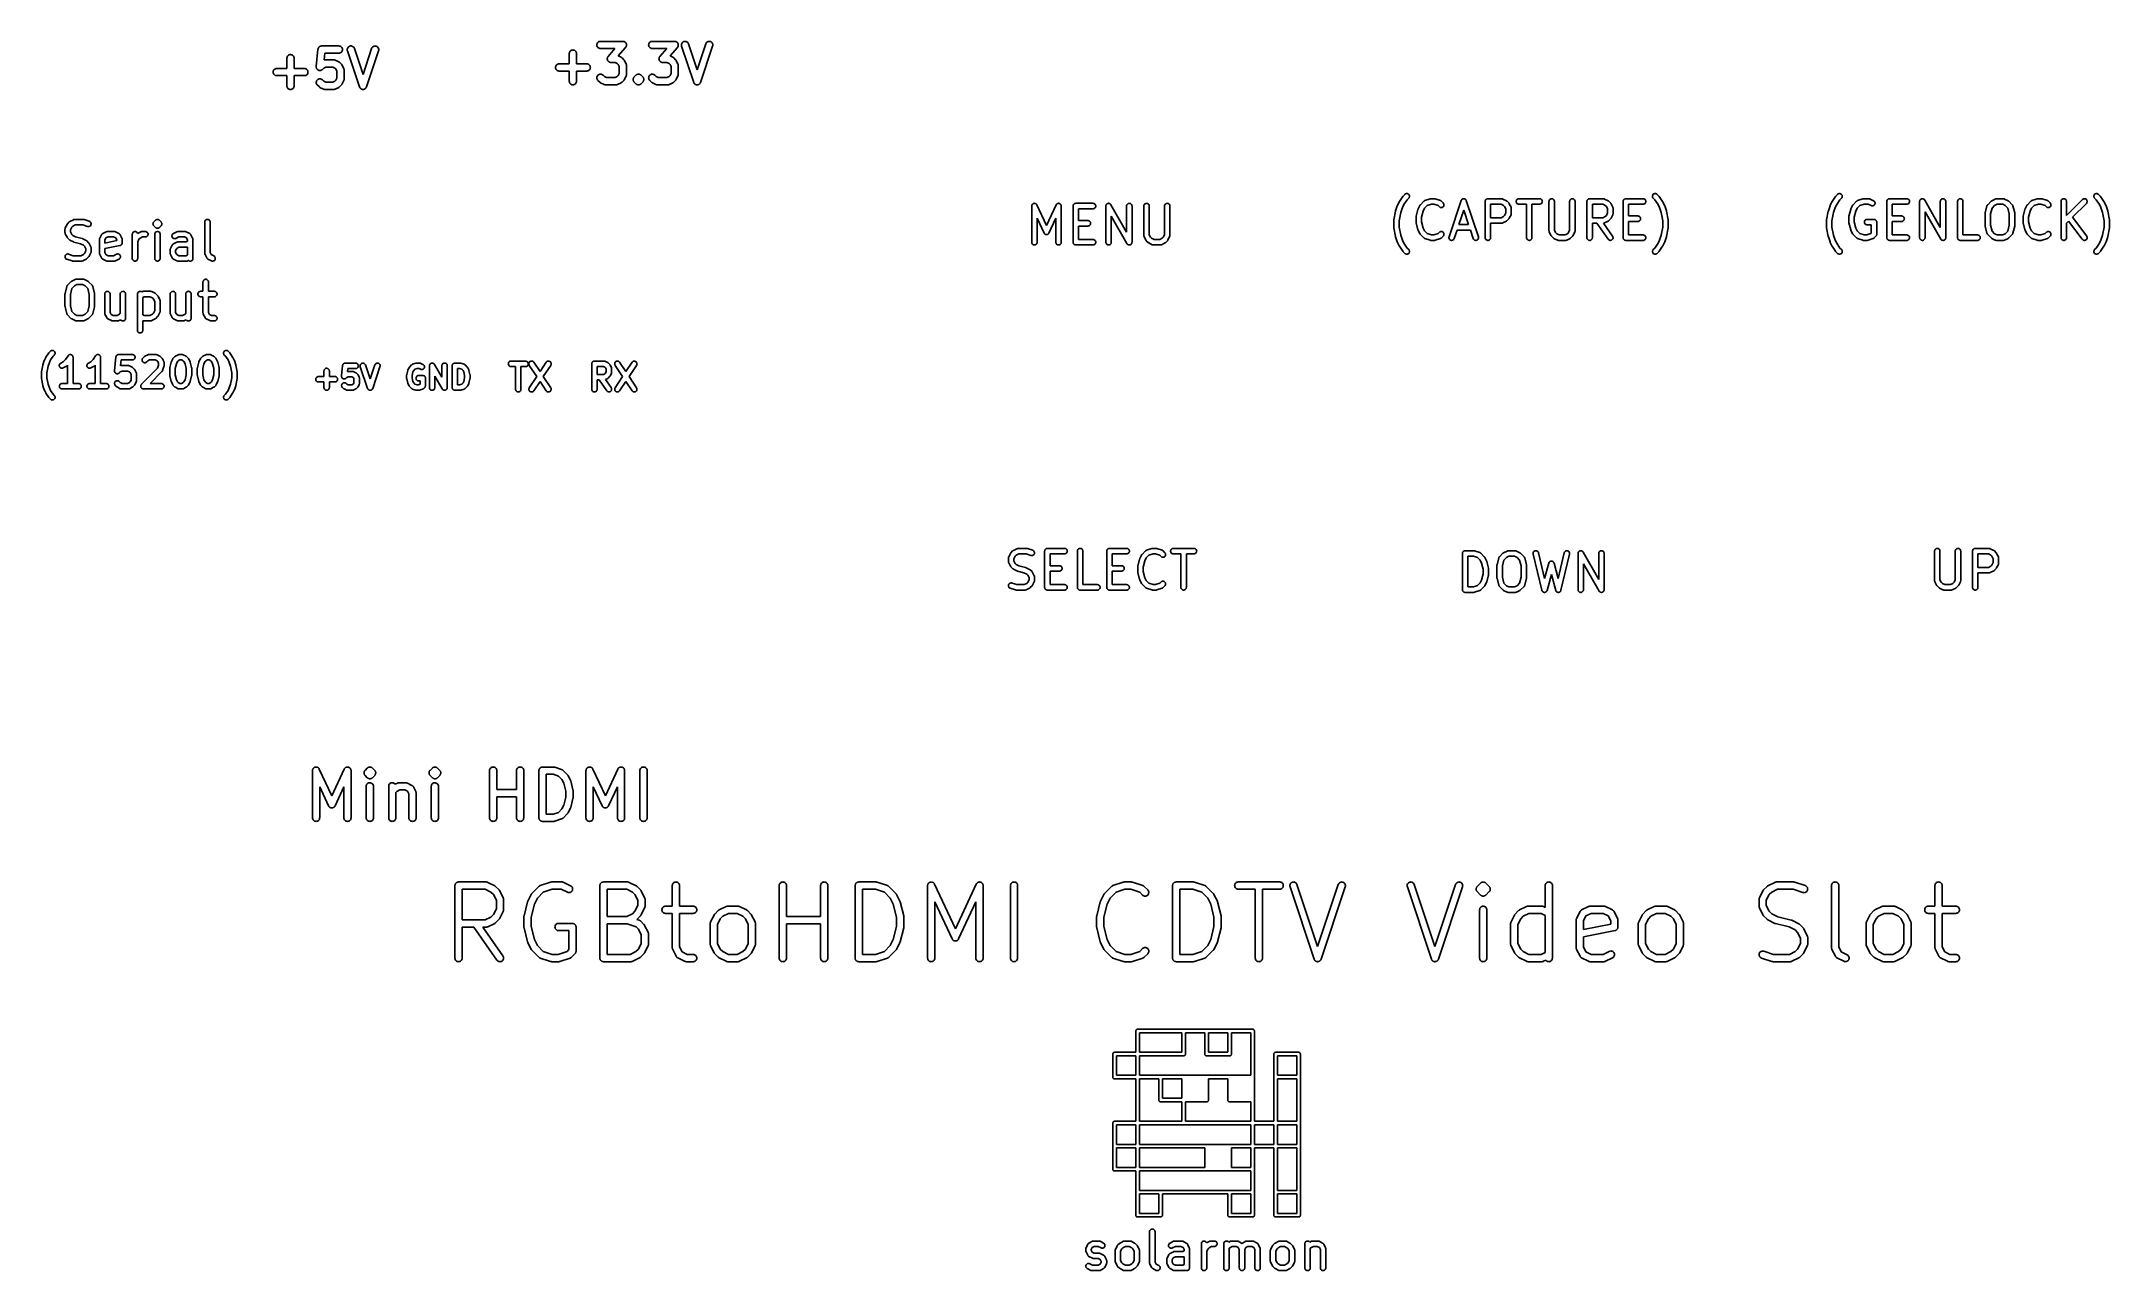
# Model space of a CAD drawing. Extents: x 85.9 to 143, y -98.7 to -64.8.
import ezdxf

# ---------------------------------------------------------------- set-up
doc = ezdxf.new("R2010")
doc.units = 0
doc.layers.add('BLACK', color=7, linetype='CONTINUOUS')

msp = doc.modelspace()

# ---------------------------------------------------------------- linework, layer by layer
at = {"layer": 'BLACK', "linetype": 'CONTINUOUS'}
for p, q in [((93.5313, -65.5014), (93.5789, -65.0252)), ((93.5789, -65.0252), (93.579, -65.0238)), ((93.579, -65.0238), (93.58, -65.0195)), ((93.58, -65.0195), (93.5804, -65.0151)), ((93.5804, -65.0151), (93.582, -65.01)), ((93.582, -65.01), (93.5831, -65.0048)), ((93.5831, -65.0048), (93.5849, -65.0007)), ((93.5849, -65.0007), (93.5862, -64.9964)), ((93.5862, -64.9964), (93.5887, -64.9917)), ((93.5887, -64.9917), (93.5908, -64.9868)), ((93.5908, -64.9868), (93.5934, -64.9832)), ((93.5934, -64.9832), (93.5955, -64.9793)), ((93.5955, -64.9793), (93.5989, -64.9752)), ((93.5989, -64.9752), (93.6019, -64.9708)), ((93.6019, -64.9708), (93.6051, -64.9676)), ((93.6051, -64.9676), (93.6079, -64.9642)), ((93.6079, -64.9642), (93.612, -64.9609)), ((93.612, -64.9609), (93.6159, -64.9571)), ((93.6159, -64.9571), (93.6196, -64.9547)), ((93.6196, -64.9547), (93.623, -64.9519)), ((93.623, -64.9519), (93.6278, -64.9494)), ((93.6278, -64.9494), (93.6322, -64.9465)), ((93.6322, -64.9465), (93.6363, -64.9448)), ((93.6363, -64.9448), (93.6403, -64.9427)), ((93.6403, -64.9427), (93.6454, -64.9412)), ((93.6454, -64.9412), (93.6503, -64.9392)), ((93.6503, -64.9392), (93.6547, -64.9384)), ((93.6547, -64.9384), (93.659, -64.9371)), ((93.659, -64.9371), (93.6643, -64.9366)), ((93.6643, -64.9366), (93.6695, -64.9356)), ((93.6695, -64.9356), (93.674, -64.9356)), ((93.674, -64.9356), (93.6784, -64.9352)), ((93.6784, -64.9352), (94.1546, -64.9352)), ((94.1546, -64.9352), (94.156, -64.9352)), ((94.156, -64.9352), (94.1754, -64.9374)), ((94.1754, -64.9374), (94.194, -64.9433)), ((94.194, -64.9433), (94.2111, -64.9527)), ((94.2111, -64.9527), (94.226, -64.9652)), ((94.226, -64.9652), (94.2382, -64.9804)), ((94.2468, -65.0739), (94.2375, -65.0911)), ((94.2382, -64.9804), (94.2473, -64.9977)), ((94.2525, -65.0553), (94.2468, -65.0739)), ((94.2473, -64.9977), (94.2528, -65.0164)), ((94.2546, -65.0359), (94.2525, -65.0553)), ((94.2528, -65.0164), (94.2546, -65.0359)), ((94.3882, -65.0269), (94.3918, -65.0077)), ((94.3885, -65.0464), (94.3882, -65.0269)), ((94.3926, -65.0655), (94.3885, -65.0464)), ((94.3918, -65.0077), (94.3989, -64.9895)), ((94.393, -65.0668), (94.3926, -65.0655)), ((94.7264, -66.0668), (94.393, -65.0668)), ((94.3989, -64.9895), (94.4095, -64.9731)), ((94.4095, -64.9731), (94.423, -64.9591)), ((94.423, -64.9591), (94.4391, -64.9479)), ((94.4391, -64.9479), (94.4569, -64.9401)), ((94.4569, -64.9401), (94.476, -64.9359)), ((94.476, -64.9359), (94.4955, -64.9355)), ((94.4955, -64.9355), (94.5147, -64.9388)), ((94.5147, -64.9388), (94.5329, -64.9459)), ((94.5329, -64.9459), (94.5494, -64.9563)), ((94.5494, -64.9563), (94.5636, -64.9698)), ((94.5636, -64.9698), (94.5748, -64.9857)), ((94.5748, -64.9857), (94.5828, -65.0036)), ((94.5828, -65.0036), (94.8212, -65.719)), ((94.8212, -65.719), (95.0597, -65.0036)), ((95.2494, -65.0668), (94.9161, -66.0668)), ((95.0597, -65.0036), (95.0602, -65.0022)), ((95.0602, -65.0022), (95.0683, -64.9845)), ((95.0683, -64.9845), (95.0798, -64.9687)), ((95.0798, -64.9687), (95.0942, -64.9555)), ((95.0942, -64.9555), (95.1108, -64.9453)), ((95.1108, -64.9453), (95.1291, -64.9385)), ((95.1291, -64.9385), (95.1484, -64.9354)), ((95.1484, -64.9354), (95.1679, -64.9361)), ((95.1679, -64.9361), (95.1869, -64.9405)), ((95.1869, -64.9405), (95.2046, -64.9486)), ((95.2046, -64.9486), (95.2205, -64.96)), ((95.2205, -64.96), (95.2338, -64.9742)), ((95.2338, -64.9742), (95.2442, -64.9908)), ((95.2442, -64.9908), (95.2511, -65.009)), ((95.2538, -65.0478), (95.2494, -65.0668)), ((95.2511, -65.009), (95.2543, -65.0283)), ((95.2543, -65.0283), (95.2538, -65.0478)), ((100.533, -65.0898), (100.546, -65.0748)), ((100.546, -65.0748), (100.561, -65.0626)), ((100.561, -65.0626), (100.578, -65.0536)), ((100.578, -65.0536), (100.597, -65.048)), ((100.597, -65.048), (100.617, -65.0463)), ((100.617, -65.0463), (100.636, -65.0483)), ((100.636, -65.0483), (100.655, -65.0541)), ((100.655, -65.0541), (100.672, -65.0634)), ((100.672, -65.0634), (100.687, -65.0758)), ((100.687, -65.0758), (100.699, -65.0909)), ((101.278, -64.9075), (101.28, -64.8881)), ((101.28, -64.9269), (101.278, -64.9075)), ((101.28, -64.8881), (101.286, -64.8694)), ((101.285, -64.9456), (101.28, -64.9269)), ((101.294, -64.9629), (101.285, -64.9456)), ((101.286, -64.8694), (101.295, -64.8523)), ((101.306, -64.9781), (101.294, -64.9629)), ((101.295, -64.8523), (101.307, -64.8372)), ((101.321, -64.9907), (101.306, -64.9781)), ((101.307, -64.8372), (101.323, -64.8249)), ((101.338, -65.0001), (101.321, -64.9907)), ((101.323, -64.8249), (101.34, -64.8157)), ((101.357, -65.006), (101.338, -65.0001)), ((101.34, -64.8157), (101.358, -64.8101)), ((101.376, -65.0082), (101.357, -65.006)), ((101.358, -64.8101), (101.378, -64.8082)), ((101.378, -65.0082), (101.376, -65.0082)), ((101.378, -64.8082), (101.997, -64.8082)), ((101.777, -65.0082), (101.378, -65.0082)), ((101.588, -65.2233), (101.777, -65.0082)), ((102.072, -64.974), (101.868, -65.2079)), ((101.997, -64.8082), (101.998, -64.8082)), ((101.998, -64.8082), (102.005, -64.8089)), ((102.005, -64.8089), (102.011, -64.8092)), ((102.011, -64.8092), (102.014, -64.81)), ((102.014, -64.81), (102.018, -64.8104)), ((102.018, -64.8104), (102.024, -64.8123)), ((102.024, -64.8123), (102.03, -64.8137)), ((102.03, -64.8137), (102.033, -64.8152)), ((102.033, -64.8152), (102.036, -64.8163)), ((102.036, -64.8163), (102.042, -64.8193)), ((102.042, -64.8193), (102.047, -64.8219)), ((102.047, -64.8219), (102.05, -64.824)), ((102.05, -64.824), (102.053, -64.8257)), ((102.053, -64.8257), (102.058, -64.8297)), ((102.058, -64.8297), (102.063, -64.8334)), ((102.063, -64.8334), (102.066, -64.836)), ((102.066, -64.836), (102.068, -64.8382)), ((102.068, -64.8382), (102.072, -64.8431)), ((102.072, -64.8431), (102.077, -64.8477)), ((102.076, -64.9689), (102.072, -64.974)), ((102.08, -64.9641), (102.076, -64.9689)), ((102.077, -64.8477), (102.078, -64.8507)), ((102.078, -64.8507), (102.081, -64.8534)), ((102.081, -64.961), (102.08, -64.9641)), ((102.081, -64.8534), (102.083, -64.859)), ((102.084, -64.9582), (102.081, -64.961)), ((102.083, -64.859), (102.087, -64.8643)), ((102.086, -64.9524), (102.084, -64.9582)), ((102.089, -64.9469), (102.086, -64.9524)), ((102.087, -64.8643), (102.088, -64.8676)), ((102.088, -64.8676), (102.09, -64.8707)), ((102.09, -64.9436), (102.089, -64.9469)), ((102.09, -64.8707), (102.091, -64.8767)), ((102.092, -64.9404), (102.09, -64.9436)), ((102.091, -64.8767), (102.094, -64.8826)), ((102.093, -64.9343), (102.092, -64.9404)), ((102.095, -64.9283), (102.093, -64.9343)), ((102.094, -64.8826), (102.094, -64.8861)), ((102.094, -64.8861), (102.095, -64.8894)), ((102.095, -64.8894), (102.096, -64.8957)), ((102.096, -64.9214), (102.095, -64.9248)), ((102.095, -64.9248), (102.095, -64.9283)), ((102.096, -64.8957), (102.097, -64.9019)), ((102.097, -64.9089), (102.096, -64.9151)), ((102.096, -64.9151), (102.096, -64.9214)), ((102.097, -64.9019), (102.097, -64.9054)), ((102.097, -64.9054), (102.097, -64.9089)), ((102.706, -64.9075), (102.708, -64.8881)), ((102.708, -64.9269), (102.706, -64.9075)), ((102.708, -64.8881), (102.714, -64.8694)), ((102.714, -64.9456), (102.708, -64.9269)), ((102.714, -64.8694), (102.724, -64.8523)), ((102.723, -64.9629), (102.714, -64.9456)), ((102.735, -64.9781), (102.723, -64.9629)), ((102.724, -64.8523), (102.736, -64.8372)), ((102.75, -64.9907), (102.735, -64.9781)), ((102.736, -64.8372), (102.751, -64.8249)), ((102.767, -65.0001), (102.75, -64.9907)), ((102.751, -64.8249), (102.768, -64.8157)), ((102.786, -65.006), (102.767, -65.0001)), ((102.768, -64.8157), (102.787, -64.8101)), ((102.805, -65.0082), (102.786, -65.006)), ((102.787, -64.8101), (102.806, -64.8082)), ((102.806, -65.0082), (102.805, -65.0082)), ((102.806, -64.8082), (103.425, -64.8082)), ((103.205, -65.0082), (102.806, -65.0082)), ((103.017, -65.2233), (103.205, -65.0082)), ((103.501, -64.974), (103.296, -65.2079)), ((103.425, -64.8082), (103.427, -64.8082)), ((103.427, -64.8082), (103.433, -64.8089)), ((103.433, -64.8089), (103.439, -64.8092)), ((103.439, -64.8092), (103.443, -64.81)), ((103.443, -64.81), (103.446, -64.8104)), ((103.446, -64.8104), (103.452, -64.8123)), ((103.452, -64.8123), (103.458, -64.8137)), ((103.458, -64.8137), (103.462, -64.8152)), ((103.462, -64.8152), (103.465, -64.8163)), ((103.465, -64.8163), (103.47, -64.8193)), ((103.47, -64.8193), (103.476, -64.8219)), ((103.476, -64.8219), (103.479, -64.824)), ((103.479, -64.824), (103.482, -64.8257)), ((103.482, -64.8257), (103.487, -64.8297)), ((103.487, -64.8297), (103.492, -64.8334)), ((103.492, -64.8334), (103.494, -64.836)), ((103.494, -64.836), (103.497, -64.8382)), ((103.497, -64.8382), (103.501, -64.8431)), ((103.501, -64.8431), (103.505, -64.8477)), ((103.504, -64.9689), (103.501, -64.974)), ((103.508, -64.9641), (103.504, -64.9689)), ((103.505, -64.8477), (103.507, -64.8507)), ((103.507, -64.8507), (103.509, -64.8534)), ((103.51, -64.961), (103.508, -64.9641)), ((103.509, -64.8534), (103.512, -64.859)), ((103.512, -64.9582), (103.51, -64.961)), ((103.512, -64.859), (103.515, -64.8643)), ((103.515, -64.9524), (103.512, -64.9582)), ((103.515, -64.8643), (103.517, -64.8676)), ((103.518, -64.9469), (103.515, -64.9524)), ((103.517, -64.8676), (103.518, -64.8707)), ((103.518, -64.8707), (103.52, -64.8767)), ((103.519, -64.9436), (103.518, -64.9469)), ((103.52, -64.9404), (103.519, -64.9436)), ((103.52, -64.8767), (103.522, -64.8826)), ((103.522, -64.9343), (103.52, -64.9404)), ((103.522, -64.8826), (103.523, -64.8861)), ((103.523, -64.9283), (103.522, -64.9343)), ((103.523, -64.8861), (103.524, -64.8894)), ((103.524, -64.9248), (103.523, -64.9283)), ((103.524, -64.8894), (103.524, -64.8957)), ((103.524, -64.8957), (103.525, -64.9019)), ((103.525, -64.9214), (103.524, -64.9248)), ((103.525, -64.9019), (103.525, -64.9054)), ((103.525, -64.9054), (103.525, -64.9089)), ((103.525, -64.9089), (103.525, -64.9151)), ((103.525, -64.9151), (103.525, -64.9214)), ((103.612, -64.8999), (103.615, -64.8807)), ((103.612, -64.9194), (103.612, -64.8999)), ((103.616, -64.9385), (103.612, -64.9194)), ((103.615, -64.8807), (103.622, -64.8625)), ((103.616, -64.9398), (103.616, -64.9385)), ((103.95, -65.9398), (103.616, -64.9398)), ((103.622, -64.8625), (103.633, -64.8461)), ((103.633, -64.8461), (103.646, -64.8321)), ((103.646, -64.8321), (103.662, -64.8209)), ((103.662, -64.8209), (103.68, -64.8131)), ((103.68, -64.8131), (103.699, -64.8089)), ((103.699, -64.8089), (103.719, -64.8085)), ((103.719, -64.8085), (103.738, -64.8118)), ((103.738, -64.8118), (103.756, -64.8189)), ((103.756, -64.8189), (103.773, -64.8293)), ((103.773, -64.8293), (103.787, -64.8428)), ((103.787, -64.8428), (103.798, -64.8587)), ((103.798, -64.8587), (103.806, -64.8766)), ((103.806, -64.8766), (104.045, -65.592)), ((104.045, -65.592), (104.283, -64.8766)), ((104.473, -64.9398), (104.139, -65.9398)), ((104.283, -64.8752), (104.292, -64.8575)), ((104.283, -64.8766), (104.283, -64.8752)), ((104.292, -64.8575), (104.303, -64.8417)), ((104.303, -64.8417), (104.317, -64.8285)), ((104.317, -64.8285), (104.334, -64.8183)), ((104.334, -64.8183), (104.352, -64.8115)), ((104.352, -64.8115), (104.372, -64.8084)), ((104.372, -64.8084), (104.391, -64.8091)), ((104.391, -64.8091), (104.41, -64.8135)), ((104.41, -64.8135), (104.428, -64.8216)), ((104.428, -64.8216), (104.444, -64.833)), ((104.444, -64.833), (104.457, -64.8472)), ((104.457, -64.8472), (104.467, -64.8638)), ((104.467, -64.8638), (104.474, -64.882)), ((104.477, -64.9208), (104.473, -64.9398)), ((104.474, -64.882), (104.478, -64.9013)), ((104.478, -64.9013), (104.477, -64.9208)), ((92.3403, -65.6535), (92.3423, -65.6341)), ((92.3421, -65.673), (92.3403, -65.6535)), ((92.3423, -65.6341), (92.3481, -65.6155)), ((92.3481, -65.6155), (92.3574, -65.5983)), ((92.3574, -65.5983), (92.3698, -65.5833)), ((92.3698, -65.5833), (92.3849, -65.5709)), ((92.3849, -65.5709), (92.4022, -65.5618)), ((92.4022, -65.5618), (92.4209, -65.5561)), ((92.4209, -65.5561), (92.4403, -65.5542)), ((92.4403, -65.5542), (92.7212, -65.5542)), ((92.7212, -65.2719), (92.7234, -65.2525)), ((92.7212, -65.2733), (92.7212, -65.2719)), ((92.7212, -65.5542), (92.7212, -65.2733)), ((92.7234, -65.2525), (92.7293, -65.2339)), ((92.7293, -65.2339), (92.7387, -65.2168)), ((92.7387, -65.2168), (92.7513, -65.2018)), ((92.7513, -65.2018), (92.7665, -65.1896)), ((92.7665, -65.1896), (92.7838, -65.1806)), ((92.7838, -65.1806), (92.8025, -65.175)), ((92.8025, -65.175), (92.8219, -65.1733)), ((92.8219, -65.1733), (92.8413, -65.1753)), ((92.8413, -65.1753), (92.86, -65.1811)), ((92.86, -65.1811), (92.8772, -65.1904)), ((92.8772, -65.1904), (92.8922, -65.2028)), ((92.8922, -65.2028), (92.9045, -65.2179)), ((92.9045, -65.2179), (92.9137, -65.2352)), ((92.9137, -65.2352), (92.9193, -65.2539)), ((92.9193, -65.2539), (92.9212, -65.2733)), ((92.9212, -65.2733), (92.9212, -65.5542)), ((92.9212, -65.5542), (93.2022, -65.5542)), ((93.2022, -65.5542), (93.2036, -65.5542)), ((93.2036, -65.5542), (93.223, -65.5564)), ((93.223, -65.5564), (93.2416, -65.5623)), ((93.2416, -65.5623), (93.2587, -65.5717)), ((93.2587, -65.5717), (93.2736, -65.5843)), ((93.2736, -65.5843), (93.2859, -65.5995)), ((93.2859, -65.5995), (93.2949, -65.6168)), ((93.2949, -65.6168), (93.3004, -65.6355)), ((93.3022, -65.6549), (93.3001, -65.6743)), ((93.3004, -65.6355), (93.3022, -65.6549)), ((93.5308, -65.511), (93.5312, -65.5062)), ((93.5312, -65.516), (93.5308, -65.511)), ((93.5312, -65.5062), (93.5313, -65.5014)), ((93.5312, -65.5209), (93.5312, -65.516)), ((93.5321, -65.5257), (93.5312, -65.5209)), ((93.5326, -65.5305), (93.5321, -65.5257)), ((93.534, -65.5352), (93.5326, -65.5305)), ((93.535, -65.5401), (93.534, -65.5352)), ((93.5368, -65.5445), (93.535, -65.5401)), ((93.5382, -65.5492), (93.5368, -65.5445)), ((93.5405, -65.5536), (93.5382, -65.5492)), ((93.5424, -65.5581), (93.5405, -65.5536)), ((93.545, -65.5622), (93.5424, -65.5581)), ((93.5473, -65.5664), (93.545, -65.5622)), ((93.5504, -65.5703), (93.5473, -65.5664)), ((93.5531, -65.5744), (93.5504, -65.5703)), ((93.5565, -65.5778), (93.5531, -65.5744)), ((93.5596, -65.5816), (93.5565, -65.5778)), ((93.5634, -65.5848), (93.5596, -65.5816)), ((93.5669, -65.5883), (93.5634, -65.5848)), ((93.5709, -65.591), (93.5669, -65.5883)), ((93.5746, -65.5941), (93.5709, -65.591)), ((93.5789, -65.5965), (93.5746, -65.5941)), ((93.583, -65.5992), (93.5789, -65.5965)), ((93.5875, -65.6011), (93.583, -65.5992)), ((93.5917, -65.6034), (93.5875, -65.6011)), ((93.5964, -65.6049), (93.5917, -65.6034)), ((93.601, -65.6068), (93.5964, -65.6049)), ((93.6057, -65.6078), (93.601, -65.6068)), ((93.6103, -65.6093), (93.6057, -65.6078)), ((93.6152, -65.6098), (93.6103, -65.6093)), ((93.6201, -65.6108), (93.6152, -65.6098)), ((93.6249, -65.6108), (93.6201, -65.6108)), ((93.6297, -65.6114), (93.6249, -65.6108)), ((93.6347, -65.6109), (93.6297, -65.6114)), ((93.6396, -65.611), (93.6347, -65.6109)), ((93.6444, -65.6101), (93.6396, -65.611)), ((93.6492, -65.6097), (93.6444, -65.6101)), ((93.6539, -65.6083), (93.6492, -65.6097)), ((93.6588, -65.6074), (93.6539, -65.6083)), ((93.6633, -65.6056), (93.6588, -65.6074)), ((93.6679, -65.6042), (93.6633, -65.6056)), ((93.6723, -65.6019), (93.6679, -65.6042)), ((93.6769, -65.6001), (93.6723, -65.6019)), ((93.6809, -65.5975), (93.6769, -65.6001)), ((93.6852, -65.5952), (93.6809, -65.5975)), ((93.6891, -65.5921), (93.6852, -65.5952)), ((93.6933, -65.5894), (93.6891, -65.5921)), ((93.6967, -65.5861), (93.6933, -65.5894)), ((93.7005, -65.5831), (93.6967, -65.5861)), ((93.7015, -65.5821), (93.7005, -65.5831)), ((93.7376, -65.5459), (93.7015, -65.5821)), ((93.7972, -65.5161), (93.7376, -65.5459)), ((93.7689, -65.1352), (93.7505, -65.319)), ((93.7505, -65.319), (93.7514, -65.3189)), ((93.7514, -65.3189), (93.7542, -65.318)), ((93.7542, -65.318), (93.761, -65.3174)), ((93.761, -65.3174), (93.7677, -65.3163)), ((93.7677, -65.3163), (93.7707, -65.3164)), ((94.1546, -65.1352), (93.7689, -65.1352)), ((93.7707, -65.3164), (93.7736, -65.3161)), ((93.7736, -65.3161), (94.0117, -65.3161)), ((93.9881, -65.5161), (93.7972, -65.5161)), ((94.0477, -65.5459), (93.9881, -65.5161)), ((94.0117, -65.3161), (94.0131, -65.3161)), ((94.0131, -65.3161), (94.016, -65.3165)), ((94.016, -65.3165), (94.019, -65.3164)), ((94.019, -65.3164), (94.0257, -65.3176)), ((94.0257, -65.3176), (94.0325, -65.3183)), ((94.0325, -65.3183), (94.0353, -65.3192)), ((94.0353, -65.3192), (94.0382, -65.3197)), ((94.0382, -65.3197), (94.0446, -65.3222)), ((94.0446, -65.3222), (94.0511, -65.3242)), ((94.0724, -65.5706), (94.0477, -65.5459)), ((94.0511, -65.3242), (94.0537, -65.3256)), ((94.0537, -65.3256), (94.0564, -65.3267)), ((94.0564, -65.3267), (94.1517, -65.3743)), ((94.1022, -65.6302), (94.0724, -65.5706)), ((94.1022, -65.8211), (94.1022, -65.6302)), ((94.1517, -65.3743), (94.1529, -65.3749)), ((94.1529, -65.3749), (94.1576, -65.378)), ((94.174, -65.1333), (94.1546, -65.1352)), ((94.1576, -65.378), (94.1626, -65.3807)), ((94.1626, -65.3807), (94.1658, -65.3833)), ((94.1658, -65.3833), (94.1693, -65.3856)), ((94.1693, -65.3856), (94.1733, -65.3895)), ((94.1733, -65.3895), (94.1777, -65.393)), ((94.1927, -65.1276), (94.174, -65.1333)), ((94.1777, -65.393), (94.2253, -65.4407)), ((94.2099, -65.1185), (94.1927, -65.1276)), ((94.225, -65.1061), (94.2099, -65.1185)), ((94.2375, -65.0911), (94.225, -65.1061)), ((94.2253, -65.4407), (94.2263, -65.4417)), ((94.2263, -65.4417), (94.2298, -65.446)), ((94.2298, -65.446), (94.2336, -65.4501)), ((94.2336, -65.4501), (94.2358, -65.4537)), ((94.2358, -65.4537), (94.2384, -65.4569)), ((94.2384, -65.4569), (94.241, -65.4619)), ((94.241, -65.4619), (94.244, -65.4667)), ((94.244, -65.4667), (94.2916, -65.5619)), ((94.2916, -65.5619), (94.2922, -65.5631)), ((94.2922, -65.5631), (94.2933, -65.5659)), ((94.2933, -65.5659), (94.2946, -65.5685)), ((94.2946, -65.5685), (94.2966, -65.5751)), ((94.2966, -65.5751), (94.299, -65.5815)), ((94.299, -65.5815), (94.2994, -65.5844)), ((94.2994, -65.5844), (94.3003, -65.5872)), ((94.3003, -65.5872), (94.301, -65.594)), ((94.301, -65.594), (94.302, -65.6007)), ((94.302, -65.6007), (94.3019, -65.6037)), ((94.3019, -65.6037), (94.3022, -65.6066)), ((94.3022, -65.6066), (94.3022, -65.8447)), ((100.135, -65.5265), (100.137, -65.5071)), ((100.137, -65.546), (100.135, -65.5265)), ((100.137, -65.5071), (100.143, -65.4885)), ((100.142, -65.5647), (100.137, -65.546)), ((100.151, -65.582), (100.142, -65.5647)), ((100.143, -65.4885), (100.152, -65.4713)), ((100.164, -65.5972), (100.151, -65.582)), ((100.152, -65.4713), (100.165, -65.4563)), ((100.179, -65.6097), (100.164, -65.5972)), ((100.165, -65.4563), (100.18, -65.4439)), ((100.196, -65.6191), (100.179, -65.6097)), ((100.18, -65.4439), (100.197, -65.4348)), ((100.214, -65.625), (100.196, -65.6191)), ((100.197, -65.4348), (100.216, -65.4291)), ((100.234, -65.6272), (100.214, -65.625)), ((100.216, -65.4291), (100.235, -65.4272)), ((100.235, -65.6272), (100.234, -65.6272)), ((100.235, -65.4272), (100.516, -65.4272)), ((100.516, -65.6272), (100.235, -65.6272)), ((100.516, -65.1449), (100.518, -65.1255)), ((100.516, -65.1463), (100.516, -65.1449)), ((100.516, -65.4272), (100.516, -65.1463)), ((100.516, -65.9082), (100.516, -65.6272)), ((100.518, -65.1255), (100.524, -65.1069)), ((100.524, -65.1069), (100.533, -65.0898)), ((100.699, -65.0909), (100.708, -65.1082)), ((100.708, -65.1082), (100.714, -65.1269)), ((100.714, -65.1269), (100.716, -65.1463)), ((100.716, -65.1463), (100.716, -65.4272)), ((100.716, -65.4272), (100.997, -65.4272)), ((100.997, -65.6272), (100.716, -65.6272)), ((100.716, -65.6272), (100.716, -65.9082)), ((100.997, -65.4272), (100.998, -65.4272)), ((101.016, -65.6253), (100.997, -65.6272)), ((100.998, -65.4272), (101.018, -65.4294)), ((101.035, -65.6197), (101.016, -65.6253)), ((101.018, -65.4294), (101.036, -65.4353)), ((101.052, -65.6105), (101.035, -65.6197)), ((101.036, -65.4353), (101.053, -65.4447)), ((101.067, -65.5982), (101.052, -65.6105)), ((101.053, -65.4447), (101.068, -65.4573)), ((101.08, -65.5831), (101.067, -65.5982)), ((101.068, -65.4573), (101.081, -65.4725)), ((101.089, -65.566), (101.08, -65.5831)), ((101.081, -65.4725), (101.09, -65.4898)), ((101.095, -65.5473), (101.089, -65.566)), ((101.09, -65.4898), (101.095, -65.5085)), ((101.095, -65.5085), (101.097, -65.5279)), ((101.097, -65.5279), (101.095, -65.5473)), ((101.564, -65.2759), (101.565, -65.2725)), ((101.564, -65.2822), (101.564, -65.2759)), ((101.564, -65.2884), (101.564, -65.2822)), ((101.564, -65.2919), (101.564, -65.2884)), ((101.564, -65.2954), (101.564, -65.2919)), ((101.565, -65.3016), (101.564, -65.2954)), ((101.565, -65.2725), (101.566, -65.269)), ((101.565, -65.3079), (101.565, -65.3016)), ((101.566, -65.3112), (101.565, -65.3079)), ((101.566, -65.269), (101.567, -65.263)), ((101.567, -65.3147), (101.566, -65.3112)), ((101.567, -65.263), (101.569, -65.2569)), ((101.569, -65.3206), (101.567, -65.3147)), ((101.569, -65.2569), (101.57, -65.2537)), ((101.571, -65.3266), (101.569, -65.3206)), ((101.57, -65.2537), (101.571, -65.2504)), ((101.571, -65.2504), (101.574, -65.2449)), ((101.572, -65.3297), (101.571, -65.3266)), ((101.574, -65.333), (101.572, -65.3297)), ((101.574, -65.2449), (101.577, -65.2392)), ((101.577, -65.3383), (101.574, -65.333)), ((101.577, -65.2392), (101.579, -65.2363)), ((101.58, -65.3439), (101.577, -65.3383)), ((101.579, -65.2363), (101.581, -65.2332)), ((101.582, -65.3466), (101.58, -65.3439)), ((101.581, -65.2332), (101.585, -65.2284)), ((101.584, -65.3496), (101.582, -65.3466)), ((101.588, -65.3542), (101.584, -65.3496)), ((101.585, -65.2284), (101.588, -65.2233)), ((101.592, -65.3591), (101.588, -65.3542)), ((101.595, -65.3614), (101.592, -65.3591)), ((101.597, -65.3639), (101.595, -65.3614)), ((101.602, -65.3676), (101.597, -65.3639)), ((101.607, -65.3716), (101.602, -65.3676)), ((101.61, -65.3733), (101.607, -65.3716)), ((101.613, -65.3754), (101.61, -65.3733)), ((101.619, -65.378), (101.613, -65.3754)), ((101.624, -65.381), (101.619, -65.378)), ((101.628, -65.3821), (101.624, -65.381)), ((101.631, -65.3836), (101.628, -65.3821)), ((101.637, -65.3851), (101.631, -65.3836)), ((101.643, -65.3869), (101.637, -65.3851)), ((101.646, -65.3873), (101.643, -65.3869)), ((101.65, -65.3882), (101.646, -65.3873)), ((101.656, -65.3884), (101.65, -65.3882)), ((101.662, -65.3891), (101.656, -65.3884)), ((101.664, -65.3891), (101.662, -65.3891)), ((101.783, -65.3891), (101.664, -65.3891)), ((101.842, -65.4189), (101.783, -65.3891)), ((101.867, -65.4436), (101.842, -65.4189)), ((101.897, -65.5032), (101.867, -65.4436)), ((101.868, -65.2079), (101.946, -65.2473)), ((101.897, -65.6941), (101.897, -65.5032)), ((101.946, -65.2473), (101.948, -65.2479)), ((101.948, -65.2479), (101.952, -65.251)), ((101.952, -65.251), (101.957, -65.2537)), ((101.957, -65.2537), (101.961, -65.2563)), ((101.961, -65.2563), (101.964, -65.2586)), ((101.964, -65.2586), (101.968, -65.2625)), ((101.968, -65.2625), (101.972, -65.266)), ((101.972, -65.266), (102.02, -65.3137)), ((102.02, -65.3137), (102.021, -65.3147)), ((102.021, -65.3147), (102.024, -65.319)), ((102.024, -65.319), (102.028, -65.3231)), ((102.028, -65.3231), (102.031, -65.3267)), ((102.031, -65.3267), (102.033, -65.3299)), ((102.033, -65.3299), (102.036, -65.3349)), ((102.036, -65.3349), (102.039, -65.3396)), ((102.039, -65.3396), (102.086, -65.4349)), ((102.086, -65.4349), (102.087, -65.4361)), ((102.087, -65.4361), (102.088, -65.4389)), ((102.088, -65.4389), (102.089, -65.4415)), ((102.089, -65.4415), (102.091, -65.4481)), ((102.091, -65.4481), (102.094, -65.4545)), ((102.094, -65.4545), (102.094, -65.4574)), ((102.094, -65.4574), (102.095, -65.4602)), ((102.095, -65.4602), (102.096, -65.467)), ((102.096, -65.467), (102.097, -65.4737)), ((102.097, -65.4737), (102.097, -65.4767)), ((102.097, -65.4767), (102.097, -65.4796)), ((102.097, -65.4796), (102.097, -65.7177)), ((102.992, -65.2884), (102.993, -65.2822)), ((102.992, -65.2919), (102.992, -65.2884)), ((102.992, -65.2954), (102.992, -65.2919)), ((102.993, -65.3016), (102.992, -65.2954)), ((102.993, -65.2759), (102.994, -65.2725)), ((102.993, -65.2822), (102.993, -65.2759)), ((102.994, -65.3079), (102.993, -65.3016)), ((102.994, -65.269), (102.996, -65.263)), ((102.994, -65.2725), (102.994, -65.269)), ((102.995, -65.3112), (102.994, -65.3079)), ((102.995, -65.3147), (102.995, -65.3112)), ((102.998, -65.3206), (102.995, -65.3147)), ((102.996, -65.263), (102.997, -65.2569)), ((102.997, -65.2569), (102.999, -65.2537)), ((102.999, -65.3266), (102.998, -65.3206)), ((102.999, -65.2537), (103, -65.2504)), ((103.001, -65.3297), (102.999, -65.3266)), ((103, -65.2504), (103.003, -65.2449)), ((103.002, -65.333), (103.001, -65.3297)), ((103.006, -65.3383), (103.002, -65.333)), ((103.003, -65.2449), (103.006, -65.2392)), ((103.006, -65.2392), (103.008, -65.2363)), ((103.008, -65.3439), (103.006, -65.3383)), ((103.008, -65.2363), (103.009, -65.2332)), ((103.011, -65.3466), (103.008, -65.3439)), ((103.009, -65.2332), (103.013, -65.2284)), ((103.013, -65.3496), (103.011, -65.3466)), ((103.013, -65.2284), (103.017, -65.2233)), ((103.017, -65.3542), (103.013, -65.3496)), ((103.021, -65.3591), (103.017, -65.3542)), ((103.023, -65.3614), (103.021, -65.3591)), ((103.026, -65.3639), (103.023, -65.3614)), ((103.031, -65.3676), (103.026, -65.3639)), ((103.036, -65.3716), (103.031, -65.3676)), ((103.039, -65.3733), (103.036, -65.3716)), ((103.042, -65.3754), (103.039, -65.3733)), ((103.047, -65.378), (103.042, -65.3754)), ((103.053, -65.381), (103.047, -65.378)), ((103.056, -65.3821), (103.053, -65.381)), ((103.059, -65.3836), (103.056, -65.3821)), ((103.065, -65.3851), (103.059, -65.3836)), ((103.071, -65.3869), (103.065, -65.3851)), ((103.075, -65.3873), (103.071, -65.3869)), ((103.078, -65.3882), (103.075, -65.3873)), ((103.085, -65.3884), (103.078, -65.3882)), ((103.091, -65.3891), (103.085, -65.3884)), ((103.092, -65.3891), (103.091, -65.3891)), ((103.211, -65.3891), (103.092, -65.3891)), ((103.271, -65.4189), (103.211, -65.3891)), ((103.296, -65.4436), (103.271, -65.4189)), ((103.296, -65.2079), (103.375, -65.2473)), ((103.325, -65.5032), (103.296, -65.4436)), ((103.325, -65.6941), (103.325, -65.5032)), ((103.375, -65.2473), (103.376, -65.2479)), ((103.376, -65.2479), (103.381, -65.251)), ((103.381, -65.251), (103.386, -65.2537)), ((103.386, -65.2537), (103.389, -65.2563)), ((103.389, -65.2563), (103.393, -65.2586)), ((103.393, -65.2586), (103.397, -65.2625)), ((103.397, -65.2625), (103.401, -65.266)), ((103.401, -65.266), (103.449, -65.3137)), ((103.449, -65.3137), (103.45, -65.3147)), ((103.45, -65.3147), (103.453, -65.319)), ((103.453, -65.319), (103.457, -65.3231)), ((103.457, -65.3231), (103.459, -65.3267)), ((103.459, -65.3267), (103.462, -65.3299)), ((103.462, -65.3299), (103.464, -65.3349)), ((103.464, -65.3349), (103.467, -65.3396)), ((103.467, -65.3396), (103.515, -65.4349)), ((103.515, -65.4349), (103.516, -65.4361)), ((103.516, -65.4361), (103.517, -65.4389)), ((103.517, -65.4389), (103.518, -65.4415)), ((103.518, -65.4415), (103.52, -65.4481)), ((103.52, -65.4481), (103.522, -65.4545)), ((103.522, -65.4545), (103.523, -65.4574)), ((103.523, -65.4574), (103.524, -65.4602)), ((103.524, -65.4602), (103.524, -65.467)), ((103.524, -65.467), (103.525, -65.4737)), ((103.525, -65.4737), (103.525, -65.4767)), ((103.525, -65.4767), (103.525, -65.4796)), ((103.525, -65.4796), (103.525, -65.7177)), ((92.3476, -65.6917), (92.3421, -65.673)), ((92.3566, -65.709), (92.3476, -65.6917)), ((92.3688, -65.7242), (92.3566, -65.709)), ((92.3838, -65.7367), (92.3688, -65.7242)), ((92.4009, -65.7461), (92.3838, -65.7367)), ((92.4195, -65.752), (92.4009, -65.7461)), ((92.4389, -65.7542), (92.4195, -65.752)), ((92.4403, -65.7542), (92.4389, -65.7542)), ((92.7212, -65.7542), (92.4403, -65.7542)), ((92.7212, -66.0352), (92.7212, -65.7542)), ((92.7231, -66.0546), (92.7212, -66.0352)), ((92.7288, -66.0733), (92.7231, -66.0546)), ((92.7379, -66.0905), (92.7288, -66.0733)), ((92.7503, -66.1056), (92.7379, -66.0905)), ((92.7653, -66.1181), (92.7503, -66.1056)), ((92.7825, -66.1274), (92.7653, -66.1181)), ((92.8011, -66.1331), (92.7825, -66.1274)), ((92.8205, -66.1352), (92.8011, -66.1331)), ((92.84, -66.1334), (92.8205, -66.1352)), ((92.8587, -66.1279), (92.84, -66.1334)), ((92.876, -66.1189), (92.8587, -66.1279)), ((92.8912, -66.1066), (92.876, -66.1189)), ((92.9037, -66.0917), (92.8912, -66.1066)), ((92.9132, -66.0746), (92.9037, -66.0917)), ((92.9191, -66.056), (92.9132, -66.0746)), ((92.9212, -66.0366), (92.9191, -66.056)), ((93.2022, -65.7542), (92.9212, -65.7542)), ((92.9212, -65.7542), (92.9212, -66.0352)), ((92.9212, -66.0352), (92.9212, -66.0366)), ((93.2216, -65.7523), (93.2022, -65.7542)), ((93.2403, -65.7467), (93.2216, -65.7523)), ((93.2575, -65.7375), (93.2403, -65.7467)), ((93.2727, -65.7252), (93.2575, -65.7375)), ((93.2851, -65.7101), (93.2727, -65.7252)), ((93.2944, -65.693), (93.2851, -65.7101)), ((93.3001, -65.6743), (93.2944, -65.693)), ((93.5308, -65.9389), (93.5329, -65.9195)), ((93.5325, -65.9583), (93.5308, -65.9389)), ((93.5379, -65.9771), (93.5325, -65.9583)), ((93.5329, -65.9195), (93.5387, -65.9009)), ((93.5469, -65.9944), (93.5379, -65.9771)), ((93.5387, -65.9009), (93.5481, -65.8837)), ((93.5591, -66.0097), (93.5469, -65.9944)), ((93.5481, -65.8837), (93.5605, -65.8687)), ((93.56, -66.0107), (93.5591, -66.0097)), ((93.6077, -66.0583), (93.56, -66.0107)), ((93.5605, -65.8687), (93.5757, -65.8565)), ((93.5757, -65.8565), (93.593, -65.8474)), ((93.593, -65.8474), (93.6117, -65.8418)), ((93.612, -66.0618), (93.6077, -66.0583)), ((93.6117, -65.8418), (93.6311, -65.8399)), ((93.616, -66.0658), (93.612, -66.0618)), ((93.6195, -66.068), (93.616, -66.0658)), ((93.6227, -66.0707), (93.6195, -66.068)), ((93.6277, -66.0733), (93.6227, -66.0707)), ((93.6324, -66.0764), (93.6277, -66.0733)), ((93.6311, -65.8399), (93.6505, -65.8419)), ((93.6337, -66.077), (93.6324, -66.0764)), ((93.7289, -66.1246), (93.6337, -66.077)), ((93.6505, -65.8419), (93.6692, -65.8476)), ((93.6692, -65.8476), (93.6864, -65.8568)), ((93.6864, -65.8568), (93.7015, -65.8692)), ((93.7015, -65.8692), (93.7376, -65.9054)), ((93.7316, -66.1257), (93.7289, -66.1246)), ((93.7342, -66.1271), (93.7316, -66.1257)), ((93.7407, -66.1292), (93.7342, -66.1271)), ((93.7376, -65.9054), (93.7972, -65.9352)), ((93.7471, -66.1316), (93.7407, -66.1292)), ((93.75, -66.1321), (93.7471, -66.1316)), ((93.7528, -66.133), (93.75, -66.1321)), ((93.7596, -66.1338), (93.7528, -66.133)), ((93.7664, -66.1349), (93.7596, -66.1338)), ((93.7693, -66.1348), (93.7664, -66.1349)), ((93.7722, -66.1352), (93.7693, -66.1348)), ((93.7736, -66.1352), (93.7722, -66.1352)), ((94.0117, -66.1352), (93.7736, -66.1352)), ((93.7972, -65.9352), (93.9881, -65.9352)), ((93.9881, -65.9352), (94.0477, -65.9054)), ((94.0146, -66.1349), (94.0117, -66.1352)), ((94.0176, -66.135), (94.0146, -66.1349)), ((94.0243, -66.1339), (94.0176, -66.135)), ((94.0311, -66.1333), (94.0243, -66.1339)), ((94.034, -66.1324), (94.0311, -66.1333)), ((94.0369, -66.132), (94.034, -66.1324)), ((94.0433, -66.1296), (94.0369, -66.132)), ((94.0498, -66.1276), (94.0433, -66.1296)), ((94.0477, -65.9054), (94.0724, -65.8807)), ((94.0524, -66.1263), (94.0498, -66.1276)), ((94.0552, -66.1252), (94.0524, -66.1263)), ((94.0564, -66.1246), (94.0552, -66.1252)), ((94.1517, -66.077), (94.0564, -66.1246)), ((94.0724, -65.8807), (94.1022, -65.8211)), ((94.1564, -66.074), (94.1517, -66.077)), ((94.1614, -66.0714), (94.1564, -66.074)), ((94.1647, -66.0688), (94.1614, -66.0714)), ((94.1682, -66.0666), (94.1647, -66.0688)), ((94.1723, -66.0628), (94.1682, -66.0666)), ((94.1767, -66.0593), (94.1723, -66.0628)), ((94.1777, -66.0583), (94.1767, -66.0593)), ((94.2253, -66.0107), (94.1777, -66.0583)), ((94.2288, -66.0063), (94.2253, -66.0107)), ((94.2328, -66.0023), (94.2288, -66.0063)), ((94.235, -65.9988), (94.2328, -66.0023)), ((94.2377, -65.9956), (94.235, -65.9988)), ((94.2403, -65.9906), (94.2377, -65.9956)), ((94.2434, -65.9859), (94.2403, -65.9906)), ((94.244, -65.9847), (94.2434, -65.9859)), ((94.2916, -65.8894), (94.244, -65.9847)), ((94.2927, -65.8867), (94.2916, -65.8894)), ((94.2941, -65.8841), (94.2927, -65.8867)), ((94.2962, -65.8776), (94.2941, -65.8841)), ((94.2986, -65.8712), (94.2962, -65.8776)), ((94.2991, -65.8683), (94.2986, -65.8712)), ((94.3, -65.8655), (94.2991, -65.8683)), ((94.3008, -65.8587), (94.3, -65.8655)), ((94.3019, -65.852), (94.3008, -65.8587)), ((94.3022, -65.8461), (94.3019, -65.849)), ((94.3019, -65.849), (94.3019, -65.852)), ((94.3022, -65.8447), (94.3022, -65.8461)), ((94.7292, -66.0731), (94.7264, -66.0668)), ((94.7316, -66.0796), (94.7292, -66.0731)), ((94.7332, -66.082), (94.7316, -66.0796)), ((94.7343, -66.0846), (94.7332, -66.082)), ((94.7383, -66.0903), (94.7343, -66.0846)), ((94.742, -66.0961), (94.7383, -66.0903)), ((94.7439, -66.0982), (94.742, -66.0961)), ((94.7456, -66.1006), (94.7439, -66.0982)), ((94.7506, -66.1053), (94.7456, -66.1006)), ((94.7553, -66.1104), (94.7506, -66.1053)), ((94.7576, -66.112), (94.7553, -66.1104)), ((94.7597, -66.114), (94.7576, -66.112)), ((94.7656, -66.1177), (94.7597, -66.114)), ((94.7712, -66.1218), (94.7656, -66.1177)), ((94.7738, -66.1229), (94.7712, -66.1218)), ((94.7762, -66.1245), (94.7738, -66.1229)), ((94.7826, -66.127), (94.7762, -66.1245)), ((94.789, -66.1298), (94.7826, -66.127)), ((94.7917, -66.1305), (94.789, -66.1298)), ((94.7944, -66.1315), (94.7917, -66.1305)), ((94.8012, -66.1327), (94.7944, -66.1315)), ((94.808, -66.1343), (94.8012, -66.1327)), ((94.8108, -66.1344), (94.808, -66.1343)), ((94.8136, -66.1349), (94.8108, -66.1344)), ((94.8205, -66.1347), (94.8136, -66.1349)), ((94.8275, -66.135), (94.8205, -66.1347)), ((94.8303, -66.1345), (94.8275, -66.135)), ((94.8331, -66.1345), (94.8303, -66.1345)), ((94.8399, -66.133), (94.8331, -66.1345)), ((94.8467, -66.1319), (94.8399, -66.133)), ((94.8494, -66.1309), (94.8467, -66.1319)), ((94.8522, -66.1303), (94.8494, -66.1309)), ((94.8585, -66.1275), (94.8522, -66.1303)), ((94.865, -66.1251), (94.8585, -66.1275)), ((94.8675, -66.1236), (94.865, -66.1251)), ((94.8701, -66.1224), (94.8675, -66.1236)), ((94.8758, -66.1185), (94.8701, -66.1224)), ((94.8816, -66.1149), (94.8758, -66.1185)), ((94.8837, -66.1129), (94.8816, -66.1149)), ((94.8861, -66.1113), (94.8837, -66.1129)), ((94.8909, -66.1063), (94.8861, -66.1113)), ((94.896, -66.1016), (94.8909, -66.1063)), ((94.8977, -66.0993), (94.896, -66.1016)), ((94.8996, -66.0972), (94.8977, -66.0993)), ((94.9034, -66.0914), (94.8996, -66.0972)), ((94.9075, -66.0858), (94.9034, -66.0914)), ((94.9087, -66.0832), (94.9075, -66.0858)), ((94.9102, -66.0808), (94.9087, -66.0832)), ((94.9128, -66.0744), (94.9102, -66.0808)), ((94.9157, -66.0681), (94.9128, -66.0744)), ((94.9161, -66.0668), (94.9157, -66.0681)), ((100.518, -65.9276), (100.516, -65.9082)), ((100.523, -65.9463), (100.518, -65.9276)), ((100.533, -65.9635), (100.523, -65.9463)), ((100.545, -65.9786), (100.533, -65.9635)), ((100.56, -65.9911), (100.545, -65.9786)), ((100.577, -66.0004), (100.56, -65.9911)), ((100.596, -66.0061), (100.577, -66.0004)), ((100.615, -66.0082), (100.596, -66.0061)), ((100.635, -66.0064), (100.615, -66.0082)), ((100.653, -66.0009), (100.635, -66.0064)), ((100.671, -65.9919), (100.653, -66.0009)), ((100.686, -65.9796), (100.671, -65.9919)), ((100.698, -65.9647), (100.686, -65.9796)), ((100.708, -65.9476), (100.698, -65.9647)), ((100.714, -65.929), (100.708, -65.9476)), ((100.716, -65.9096), (100.714, -65.929)), ((100.716, -65.9082), (100.716, -65.9096)), ((101.278, -65.8119), (101.28, -65.7925)), ((101.28, -65.8313), (101.278, -65.8119)), ((101.28, -65.7925), (101.286, -65.7739)), ((101.285, -65.8501), (101.28, -65.8313)), ((101.294, -65.8674), (101.285, -65.8501)), ((101.286, -65.7739), (101.295, -65.7567)), ((101.306, -65.8827), (101.294, -65.8674)), ((101.295, -65.7567), (101.308, -65.7417)), ((101.307, -65.8837), (101.306, -65.8827)), ((101.355, -65.9313), (101.307, -65.8837)), ((101.308, -65.7417), (101.323, -65.7295)), ((101.323, -65.7295), (101.34, -65.7204)), ((101.34, -65.7204), (101.359, -65.7148)), ((101.359, -65.9348), (101.355, -65.9313)), ((101.359, -65.7148), (101.378, -65.7129)), ((101.363, -65.9388), (101.359, -65.9348)), ((101.367, -65.941), (101.363, -65.9388)), ((101.37, -65.9437), (101.367, -65.941)), ((101.375, -65.9463), (101.37, -65.9437)), ((101.38, -65.9494), (101.375, -65.9463)), ((101.378, -65.7129), (101.398, -65.7149)), ((101.381, -65.95), (101.38, -65.9494)), ((101.476, -65.9976), (101.381, -65.95)), ((101.398, -65.7149), (101.416, -65.7206)), ((101.416, -65.7206), (101.433, -65.7298)), ((101.433, -65.7298), (101.449, -65.7422)), ((101.449, -65.7422), (101.485, -65.7784)), ((101.479, -65.9987), (101.476, -65.9976)), ((101.481, -66.0001), (101.479, -65.9987)), ((101.488, -66.0022), (101.481, -66.0001)), ((101.485, -65.7784), (101.544, -65.8082)), ((101.494, -66.0046), (101.488, -66.0022)), ((101.497, -66.0051), (101.494, -66.0046)), ((101.5, -66.006), (101.497, -66.0051)), ((101.507, -66.0068), (101.5, -66.006)), ((101.513, -66.0079), (101.507, -66.0068)), ((101.516, -66.0078), (101.513, -66.0079)), ((101.519, -66.0082), (101.516, -66.0078)), ((101.521, -66.0082), (101.519, -66.0082)), ((101.806, -66.0082), (101.521, -66.0082)), ((101.544, -65.8082), (101.783, -65.8082)), ((101.783, -65.8082), (101.842, -65.7784)), ((101.809, -66.0079), (101.806, -66.0082)), ((101.812, -66.008), (101.809, -66.0079)), ((101.819, -66.0069), (101.812, -66.008)), ((101.826, -66.0063), (101.819, -66.0069)), ((101.829, -66.0054), (101.826, -66.0063)), ((101.832, -66.005), (101.829, -66.0054)), ((101.838, -66.0026), (101.832, -66.005)), ((101.845, -66.0006), (101.838, -66.0026)), ((101.842, -65.7784), (101.867, -65.7537)), ((101.847, -65.9993), (101.845, -66.0006)), ((101.85, -65.9982), (101.847, -65.9993)), ((101.851, -65.9976), (101.85, -65.9982)), ((101.946, -65.95), (101.851, -65.9976)), ((101.867, -65.7537), (101.897, -65.6941)), ((101.951, -65.947), (101.946, -65.95)), ((101.956, -65.9444), (101.951, -65.947)), ((101.959, -65.9418), (101.956, -65.9444)), ((101.963, -65.9396), (101.959, -65.9418)), ((101.967, -65.9358), (101.963, -65.9396)), ((101.971, -65.9323), (101.967, -65.9358)), ((101.972, -65.9313), (101.971, -65.9323)), ((102.02, -65.8837), (101.972, -65.9313)), ((102.024, -65.8793), (102.02, -65.8837)), ((102.027, -65.8753), (102.024, -65.8793)), ((102.03, -65.8718), (102.027, -65.8753)), ((102.032, -65.8686), (102.03, -65.8718)), ((102.035, -65.8636), (102.032, -65.8686)), ((102.038, -65.8589), (102.035, -65.8636)), ((102.039, -65.8577), (102.038, -65.8589)), ((102.086, -65.7624), (102.039, -65.8577)), ((102.087, -65.7597), (102.086, -65.7624)), ((102.089, -65.7571), (102.087, -65.7597)), ((102.091, -65.7506), (102.089, -65.7571)), ((102.093, -65.7442), (102.091, -65.7506)), ((102.094, -65.7413), (102.093, -65.7442)), ((102.095, -65.7385), (102.094, -65.7413)), ((102.097, -65.725), (102.095, -65.7317)), ((102.095, -65.7317), (102.095, -65.7385)), ((102.097, -65.7177), (102.097, -65.7191)), ((102.097, -65.7191), (102.097, -65.722)), ((102.097, -65.722), (102.097, -65.725)), ((102.278, -65.8595), (102.279, -65.8502)), ((102.278, -65.8599), (102.278, -65.8595)), ((102.278, -65.8602), (102.278, -65.8599)), ((102.279, -65.8696), (102.278, -65.8602)), ((102.279, -65.8502), (102.28, -65.8408)), ((102.28, -65.879), (102.279, -65.8696)), ((102.28, -65.8401), (102.283, -65.8312)), ((102.28, -65.8405), (102.28, -65.8401)), ((102.28, -65.8408), (102.28, -65.8405)), ((102.28, -65.8793), (102.28, -65.879)), ((102.28, -65.8796), (102.28, -65.8793)), ((102.282, -65.8887), (102.28, -65.8796)), ((102.285, -65.8977), (102.282, -65.8887)), ((102.283, -65.8312), (102.286, -65.8221)), ((102.285, -65.898), (102.285, -65.8977)), ((102.285, -65.8983), (102.285, -65.898)), ((102.29, -65.9066), (102.285, -65.8983)), ((102.286, -65.8215), (102.29, -65.8132)), ((102.286, -65.8218), (102.286, -65.8215)), ((102.286, -65.8221), (102.286, -65.8218)), ((102.29, -65.8132), (102.295, -65.8049)), ((102.294, -65.915), (102.29, -65.9066)), ((102.294, -65.9153), (102.294, -65.915)), ((102.294, -65.9156), (102.294, -65.9153)), ((102.3, -65.923), (102.294, -65.9156)), ((102.295, -65.8044), (102.301, -65.7971)), ((102.295, -65.8047), (102.295, -65.8044)), ((102.295, -65.8049), (102.295, -65.8047)), ((102.306, -65.9303), (102.3, -65.923)), ((102.301, -65.7971), (102.307, -65.7899)), ((102.307, -65.9308), (102.306, -65.9303)), ((102.307, -65.7899), (102.355, -65.7422)), ((102.307, -65.9313), (102.307, -65.9308)), ((102.307, -65.9308), (102.307, -65.9308)), ((102.307, -65.9308), (102.307, -65.9308)), ((102.355, -65.9789), (102.307, -65.9313)), ((102.355, -65.7417), (102.355, -65.7415)), ((102.355, -65.7415), (102.356, -65.7415)), ((102.355, -65.7418), (102.355, -65.7417)), ((102.355, -65.7417), (102.355, -65.7417)), ((102.355, -65.7422), (102.355, -65.7418)), ((102.362, -65.9848), (102.355, -65.9789)), ((102.356, -65.7413), (102.363, -65.7354)), ((102.356, -65.7415), (102.356, -65.7413)), ((102.356, -65.7415), (102.356, -65.7415)), ((102.369, -65.9909), (102.362, -65.9848)), ((102.363, -65.7354), (102.37, -65.7295)), ((102.369, -65.991), (102.369, -65.9909)), ((102.37, -65.9911), (102.369, -65.991)), ((102.37, -65.7295), (102.371, -65.7294)), ((102.37, -65.9912), (102.37, -65.9911)), ((102.37, -65.9913), (102.37, -65.9912)), ((102.378, -65.9958), (102.37, -65.9913)), ((102.371, -65.7291), (102.379, -65.7247)), ((102.371, -65.7292), (102.371, -65.7291)), ((102.371, -65.7293), (102.371, -65.7292)), ((102.371, -65.7294), (102.371, -65.7293)), ((102.386, -66.0002), (102.378, -65.9958)), ((102.379, -65.7247), (102.388, -65.7204)), ((102.387, -66.0003), (102.386, -66.0002)), ((102.387, -66.0004), (102.387, -66.0003)), ((102.387, -66.0005), (102.387, -66.0004)), ((102.387, -66.0004), (102.387, -66.0004)), ((102.396, -66.0033), (102.387, -66.0005)), ((102.388, -65.7201), (102.397, -65.7175)), ((102.388, -65.7202), (102.388, -65.7201)), ((102.388, -65.7203), (102.388, -65.7202)), ((102.388, -65.7202), (102.388, -65.7202)), ((102.388, -65.7204), (102.388, -65.7203)), ((102.405, -66.0061), (102.396, -66.0033)), ((102.397, -65.7175), (102.406, -65.7148)), ((102.406, -66.0062), (102.405, -66.0061)), ((102.405, -66.0061), (102.405, -66.0061)), ((102.405, -66.0061), (102.405, -66.0061)), ((102.406, -65.7148), (102.407, -65.7148)), ((102.415, -66.0072), (102.406, -66.0062)), ((102.406, -66.0062), (102.406, -66.0062)), ((102.407, -65.7146), (102.416, -65.7138)), ((102.407, -65.7147), (102.407, -65.7146)), ((102.407, -65.7148), (102.407, -65.7147)), ((102.407, -65.7147), (102.407, -65.7147)), ((102.424, -66.0082), (102.415, -66.0072)), ((102.415, -66.0072), (102.415, -66.0072)), ((102.416, -65.7138), (102.426, -65.7129)), ((102.416, -65.7138), (102.416, -65.7138)), ((102.425, -66.0082), (102.424, -66.0082)), ((102.434, -66.0073), (102.425, -66.0082)), ((102.425, -66.0082), (102.425, -66.0082)), ((102.425, -66.0082), (102.425, -66.0082)), ((102.425, -66.0082), (102.425, -66.0082)), ((102.426, -65.713), (102.426, -65.7129)), ((102.426, -65.7129), (102.426, -65.713)), ((102.426, -65.713), (102.427, -65.7129)), ((102.426, -65.7129), (102.426, -65.713)), ((102.427, -65.7129), (102.436, -65.7139)), ((102.435, -66.0073), (102.434, -66.0073)), ((102.444, -66.0065), (102.435, -66.0073)), ((102.436, -65.7139), (102.436, -65.714)), ((102.436, -65.714), (102.445, -65.7149)), ((102.445, -66.0063), (102.444, -66.0064)), ((102.444, -66.0064), (102.444, -66.0064)), ((102.444, -66.0064), (102.444, -66.0064)), ((102.444, -66.0064), (102.444, -66.0065)), ((102.445, -65.7149), (102.445, -65.715)), ((102.445, -65.715), (102.446, -65.715)), ((102.454, -66.0037), (102.445, -66.0063)), ((102.446, -65.715), (102.446, -65.715)), ((102.446, -65.715), (102.446, -65.7151)), ((102.446, -65.7151), (102.455, -65.7178)), ((102.463, -66.001), (102.454, -66.0037)), ((102.455, -65.7178), (102.464, -65.7206)), ((102.472, -65.9964), (102.463, -66.0008)), ((102.463, -66.0008), (102.463, -66.0008)), ((102.463, -66.0008), (102.463, -66.0009)), ((102.463, -66.0009), (102.463, -66.0009)), ((102.463, -66.0009), (102.463, -66.001)), ((102.464, -65.7206), (102.464, -65.7207)), ((102.464, -65.7207), (102.464, -65.7208)), ((102.464, -65.7208), (102.464, -65.7208)), ((102.464, -65.7208), (102.465, -65.7209)), ((102.465, -65.7209), (102.473, -65.7254)), ((102.48, -65.992), (102.472, -65.9964)), ((102.473, -65.7254), (102.481, -65.7298)), ((102.481, -65.9917), (102.48, -65.9917)), ((102.48, -65.9917), (102.48, -65.9919)), ((102.48, -65.9919), (102.48, -65.9919)), ((102.48, -65.9919), (102.48, -65.992)), ((102.481, -65.7298), (102.481, -65.73)), ((102.481, -65.73), (102.481, -65.73)), ((102.481, -65.73), (102.482, -65.7302)), ((102.488, -65.9857), (102.481, -65.9917)), ((102.482, -65.7302), (102.482, -65.7302)), ((102.482, -65.7302), (102.489, -65.7362)), ((102.495, -65.9799), (102.488, -65.9857)), ((102.489, -65.7362), (102.496, -65.7422)), ((102.496, -65.9794), (102.495, -65.9796)), ((102.495, -65.9796), (102.495, -65.9796)), ((102.495, -65.9796), (102.495, -65.9796)), ((102.495, -65.9796), (102.495, -65.9799)), ((102.496, -65.7422), (102.544, -65.7899)), ((102.544, -65.9313), (102.496, -65.9789)), ((102.496, -65.9789), (102.496, -65.9794)), ((102.496, -65.9794), (102.496, -65.9794)), ((102.496, -65.9794), (102.496, -65.9794)), ((102.544, -65.7899), (102.544, -65.7903)), ((102.544, -65.7903), (102.544, -65.7903)), ((102.544, -65.7903), (102.544, -65.7904)), ((102.544, -65.7904), (102.545, -65.7908)), ((102.55, -65.924), (102.544, -65.9313)), ((102.545, -65.7908), (102.551, -65.7982)), ((102.556, -65.9168), (102.55, -65.924)), ((102.551, -65.7982), (102.557, -65.8055)), ((102.561, -65.9078), (102.556, -65.9162)), ((102.556, -65.9162), (102.556, -65.9165)), ((102.556, -65.9165), (102.556, -65.9168)), ((102.557, -65.8055), (102.557, -65.8058)), ((102.557, -65.8058), (102.557, -65.8061)), ((102.557, -65.8061), (102.561, -65.8145)), ((102.561, -65.8145), (102.566, -65.8228)), ((102.565, -65.8996), (102.561, -65.9078)), ((102.568, -65.8899), (102.565, -65.899)), ((102.565, -65.899), (102.565, -65.8993)), ((102.565, -65.8993), (102.565, -65.8996)), ((102.566, -65.8228), (102.566, -65.8231)), ((102.566, -65.8231), (102.566, -65.8234)), ((102.566, -65.8234), (102.569, -65.8325)), ((102.571, -65.881), (102.568, -65.8899)), ((102.569, -65.8325), (102.571, -65.8415)), ((102.571, -65.8415), (102.571, -65.8418)), ((102.571, -65.8418), (102.571, -65.8422)), ((102.571, -65.8422), (102.572, -65.8516)), ((102.572, -65.8709), (102.571, -65.8803)), ((102.571, -65.8803), (102.571, -65.8807)), ((102.571, -65.8807), (102.571, -65.881)), ((102.572, -65.8516), (102.573, -65.8609)), ((102.573, -65.8616), (102.572, -65.8709)), ((102.573, -65.8609), (102.573, -65.8613)), ((102.573, -65.8613), (102.573, -65.8616)), ((102.706, -65.8119), (102.709, -65.7925)), ((102.708, -65.8313), (102.706, -65.8119)), ((102.714, -65.8501), (102.708, -65.8313)), ((102.709, -65.7925), (102.714, -65.7739)), ((102.714, -65.7739), (102.724, -65.7567)), ((102.723, -65.8674), (102.714, -65.8501)), ((102.735, -65.8827), (102.723, -65.8674)), ((102.724, -65.7567), (102.736, -65.7417)), ((102.736, -65.8837), (102.735, -65.8827)), ((102.736, -65.7417), (102.751, -65.7295)), ((102.783, -65.9313), (102.736, -65.8837)), ((102.751, -65.7295), (102.769, -65.7204)), ((102.769, -65.7204), (102.787, -65.7148)), ((102.788, -65.9348), (102.783, -65.9313)), ((102.787, -65.7148), (102.807, -65.7129)), ((102.792, -65.9388), (102.788, -65.9348)), ((102.795, -65.941), (102.792, -65.9388)), ((102.798, -65.9437), (102.795, -65.941)), ((102.803, -65.9463), (102.798, -65.9437)), ((102.808, -65.9494), (102.803, -65.9463)), ((102.807, -65.7129), (102.826, -65.7149)), ((102.809, -65.95), (102.808, -65.9494)), ((102.905, -65.9976), (102.809, -65.95)), ((102.826, -65.7149), (102.845, -65.7206)), ((102.845, -65.7206), (102.862, -65.7298)), ((102.862, -65.7298), (102.877, -65.7422)), ((102.877, -65.7422), (102.913, -65.7784)), ((102.907, -65.9987), (102.905, -65.9976)), ((102.91, -66.0001), (102.907, -65.9987)), ((102.916, -66.0022), (102.91, -66.0001)), ((102.913, -65.7784), (102.973, -65.8082)), ((102.923, -66.0046), (102.916, -66.0022)), ((102.926, -66.0051), (102.923, -66.0046)), ((102.928, -66.006), (102.926, -66.0051)), ((102.935, -66.0068), (102.928, -66.006)), ((102.942, -66.0079), (102.935, -66.0068)), ((102.945, -66.0078), (102.942, -66.0079)), ((102.948, -66.0082), (102.945, -66.0078)), ((102.949, -66.0082), (102.948, -66.0082)), ((103.235, -66.0082), (102.949, -66.0082)), ((102.973, -65.8082), (103.211, -65.8082)), ((103.211, -65.8082), (103.271, -65.7784)), ((103.238, -66.0079), (103.235, -66.0082)), ((103.241, -66.008), (103.238, -66.0079)), ((103.248, -66.0069), (103.241, -66.008)), ((103.254, -66.0063), (103.248, -66.0069)), ((103.257, -66.0054), (103.254, -66.0063)), ((103.26, -66.005), (103.257, -66.0054)), ((103.267, -66.0026), (103.26, -66.005)), ((103.273, -66.0006), (103.267, -66.0026)), ((103.271, -65.7784), (103.296, -65.7537)), ((103.276, -65.9993), (103.273, -66.0006)), ((103.278, -65.9982), (103.276, -65.9993)), ((103.28, -65.9976), (103.278, -65.9982)), ((103.375, -65.95), (103.28, -65.9976)), ((103.296, -65.7537), (103.325, -65.6941)), ((103.38, -65.947), (103.375, -65.95)), ((103.385, -65.9444), (103.38, -65.947)), ((103.388, -65.9418), (103.385, -65.9444)), ((103.391, -65.9396), (103.388, -65.9418)), ((103.396, -65.9358), (103.391, -65.9396)), ((103.4, -65.9323), (103.396, -65.9358)), ((103.401, -65.9313), (103.4, -65.9323)), ((103.449, -65.8837), (103.401, -65.9313)), ((103.452, -65.8793), (103.449, -65.8837)), ((103.456, -65.8753), (103.452, -65.8793)), ((103.458, -65.8718), (103.456, -65.8753)), ((103.461, -65.8686), (103.458, -65.8718)), ((103.464, -65.8636), (103.461, -65.8686)), ((103.467, -65.8589), (103.464, -65.8636)), ((103.515, -65.7624), (103.467, -65.8577)), ((103.467, -65.8577), (103.467, -65.8589)), ((103.516, -65.7597), (103.515, -65.7624)), ((103.517, -65.7571), (103.516, -65.7597)), ((103.519, -65.7506), (103.517, -65.7571)), ((103.522, -65.7442), (103.519, -65.7506)), ((103.523, -65.7385), (103.522, -65.7413)), ((103.522, -65.7413), (103.522, -65.7442)), ((103.524, -65.7317), (103.523, -65.7385)), ((103.525, -65.725), (103.524, -65.7317)), ((103.525, -65.7177), (103.525, -65.7191)), ((103.525, -65.7191), (103.525, -65.722)), ((103.525, -65.722), (103.525, -65.725)), ((103.952, -65.9461), (103.95, -65.9398)), ((103.955, -65.9526), (103.952, -65.9461)), ((103.956, -65.955), (103.955, -65.9526)), ((103.958, -65.9576), (103.956, -65.955)), ((103.962, -65.9633), (103.958, -65.9576)), ((103.965, -65.9691), (103.962, -65.9633)), ((103.967, -65.9712), (103.965, -65.9691)), ((103.969, -65.9736), (103.967, -65.9712)), ((103.974, -65.9783), (103.969, -65.9736)), ((103.979, -65.9834), (103.974, -65.9783)), ((103.981, -65.985), (103.979, -65.9834)), ((103.983, -65.987), (103.981, -65.985)), ((103.989, -65.9907), (103.983, -65.987)), ((103.994, -65.9948), (103.989, -65.9907)), ((103.997, -65.9959), (103.994, -65.9948)), ((103.999, -65.9975), (103.997, -65.9959)), ((104.006, -66), (103.999, -65.9975)), ((104.012, -66.0028), (104.006, -66)), ((104.015, -66.0035), (104.012, -66.0028)), ((104.018, -66.0045), (104.015, -66.0035)), ((104.024, -66.0057), (104.018, -66.0045)), ((104.031, -66.0073), (104.024, -66.0057)), ((104.034, -66.0074), (104.031, -66.0073)), ((104.037, -66.0079), (104.034, -66.0074)), ((104.044, -66.0077), (104.037, -66.0079)), ((104.051, -66.008), (104.044, -66.0077)), ((104.054, -66.0075), (104.051, -66.008)), ((104.056, -66.0075), (104.054, -66.0075)), ((104.063, -66.006), (104.056, -66.0075)), ((104.07, -66.0049), (104.063, -66.006)), ((104.073, -66.0039), (104.07, -66.0049)), ((104.075, -66.0033), (104.073, -66.0039)), ((104.082, -66.0005), (104.075, -66.0033)), ((104.088, -65.9981), (104.082, -66.0005)), ((104.091, -65.9966), (104.088, -65.9981)), ((104.093, -65.9954), (104.091, -65.9966)), ((104.099, -65.9915), (104.093, -65.9954)), ((104.105, -65.9879), (104.099, -65.9915)), ((104.107, -65.9859), (104.105, -65.9879)), ((104.109, -65.9843), (104.107, -65.9859)), ((104.114, -65.9793), (104.109, -65.9843)), ((104.119, -65.9746), (104.114, -65.9793)), ((104.121, -65.9723), (104.119, -65.9746)), ((104.123, -65.9702), (104.121, -65.9723)), ((104.127, -65.9644), (104.123, -65.9702)), ((104.131, -65.9588), (104.127, -65.9644)), ((104.132, -65.9562), (104.131, -65.9588)), ((104.133, -65.9538), (104.132, -65.9562)), ((104.136, -65.9474), (104.133, -65.9538)), ((104.139, -65.9411), (104.136, -65.9474)), ((104.139, -65.9398), (104.139, -65.9411)), ((123.525, -69.0885), (123.53, -69.0832)), ((123.53, -69.0832), (123.534, -69.0779)), ((123.534, -69.0779), (123.582, -69.0303)), ((123.582, -69.0303), (123.583, -69.0296)), ((123.583, -69.0296), (123.594, -69.0204)), ((123.594, -69.0204), (123.607, -69.0137)), ((123.607, -69.0137), (123.621, -69.0096)), ((123.621, -69.0096), (123.636, -69.0083)), ((123.636, -69.0083), (123.65, -69.0099)), ((123.65, -69.0099), (123.664, -69.0143)), ((123.664, -69.0143), (123.677, -69.0213)), ((123.677, -69.0213), (123.688, -69.0307)), ((123.688, -69.0307), (123.698, -69.042)), ((123.698, -69.042), (123.704, -69.055)), ((123.704, -69.055), (123.709, -69.069)), ((123.71, -69.0836), (123.708, -69.0981)), ((123.709, -69.069), (123.71, -69.0836)), ((130.417, -69.0825), (130.419, -69.068)), ((130.418, -69.0971), (130.417, -69.0825)), ((130.419, -69.068), (130.423, -69.054)), ((130.423, -69.054), (130.43, -69.0412)), ((130.43, -69.0412), (130.439, -69.0299)), ((130.439, -69.0299), (130.451, -69.0207)), ((130.451, -69.0207), (130.464, -69.0139)), ((130.464, -69.0139), (130.478, -69.0097)), ((130.478, -69.0097), (130.492, -69.0083)), ((130.492, -69.0083), (130.507, -69.0098)), ((130.507, -69.0098), (130.521, -69.0141)), ((130.521, -69.0141), (130.534, -69.021)), ((130.534, -69.021), (130.545, -69.0303)), ((130.545, -69.0303), (130.593, -69.0779)), ((130.593, -69.0779), (130.593, -69.078)), ((130.593, -69.078), (130.593, -69.078)), ((130.593, -69.078), (130.593, -69.078)), ((130.593, -69.078), (130.593, -69.0787)), ((130.593, -69.0787), (130.598, -69.084)), ((130.598, -69.084), (130.602, -69.0893)), ((135.471, -69.0885), (135.476, -69.0832)), ((135.476, -69.0832), (135.48, -69.0779)), ((135.48, -69.0779), (135.528, -69.0303)), ((135.528, -69.0303), (135.529, -69.0296)), ((135.529, -69.0296), (135.54, -69.0204)), ((135.54, -69.0204), (135.553, -69.0137)), ((135.553, -69.0137), (135.567, -69.0096)), ((135.567, -69.0096), (135.582, -69.0083)), ((135.582, -69.0083), (135.596, -69.0099)), ((135.596, -69.0099), (135.61, -69.0143)), ((135.61, -69.0143), (135.623, -69.0213)), ((135.623, -69.0213), (135.634, -69.0307)), ((135.634, -69.0307), (135.643, -69.042)), ((135.643, -69.042), (135.65, -69.055)), ((135.65, -69.055), (135.655, -69.069)), ((135.656, -69.0836), (135.654, -69.0981)), ((135.655, -69.069), (135.656, -69.0836)), ((142.601, -69.0825), (142.603, -69.068)), ((142.602, -69.0971), (142.601, -69.0825)), ((142.603, -69.068), (142.607, -69.054)), ((142.607, -69.054), (142.614, -69.0412)), ((142.614, -69.0412), (142.623, -69.0299)), ((142.623, -69.0299), (142.635, -69.0207)), ((142.635, -69.0207), (142.648, -69.0139)), ((142.648, -69.0139), (142.662, -69.0097)), ((142.662, -69.0097), (142.676, -69.0083)), ((142.676, -69.0083), (142.691, -69.0098)), ((142.691, -69.0098), (142.705, -69.0141)), ((142.705, -69.0141), (142.718, -69.021)), ((142.718, -69.021), (142.729, -69.0303)), ((142.729, -69.0303), (142.777, -69.0779)), ((142.777, -69.0779), (142.777, -69.078)), ((142.777, -69.078), (142.777, -69.078)), ((142.777, -69.078), (142.777, -69.078)), ((142.777, -69.078), (142.778, -69.0787)), ((142.778, -69.0787), (142.782, -69.084)), ((142.782, -69.084), (142.786, -69.0893)), ((113.281, -69.3466), (113.282, -69.341)), ((113.281, -69.3521), (113.281, -69.3466)), ((113.281, -69.3532), (113.281, -69.3521)), ((113.281, -70.3532), (113.281, -69.3532)), ((113.282, -69.3376), (113.284, -69.3322)), ((113.282, -69.3393), (113.282, -69.3376)), ((113.282, -69.341), (113.282, -69.3393)), ((113.284, -69.3322), (113.285, -69.3268)), ((113.285, -69.3268), (113.286, -69.3253)), ((113.286, -69.3253), (113.287, -69.3236)), ((113.287, -69.3236), (113.289, -69.3187)), ((113.289, -69.3187), (113.292, -69.3137)), ((113.292, -69.3137), (113.293, -69.3123)), ((113.293, -69.3123), (113.294, -69.3108)), ((113.294, -69.3108), (113.297, -69.3065)), ((113.297, -69.3065), (113.301, -69.302)), ((113.301, -69.302), (113.302, -69.3009)), ((113.302, -69.3009), (113.303, -69.2996)), ((113.303, -69.2996), (113.308, -69.2961)), ((113.308, -69.2961), (113.312, -69.2924)), ((113.312, -69.2924), (113.313, -69.2915)), ((113.313, -69.2915), (113.315, -69.2904)), ((113.315, -69.2904), (113.32, -69.2878)), ((113.32, -69.2878), (113.324, -69.285)), ((113.324, -69.285), (113.326, -69.2844)), ((113.326, -69.2844), (113.328, -69.2836)), ((113.328, -69.2836), (113.333, -69.2821)), ((113.333, -69.2821), (113.338, -69.2802)), ((113.338, -69.2802), (113.34, -69.28)), ((113.34, -69.28), (113.342, -69.2795)), ((113.342, -69.2795), (113.347, -69.279)), ((113.347, -69.279), (113.353, -69.2782)), ((113.353, -69.2782), (113.354, -69.2783)), ((113.354, -69.2783), (113.356, -69.2782)), ((113.356, -69.2782), (113.362, -69.2788)), ((113.362, -69.2788), (113.367, -69.2791)), ((113.367, -69.2791), (113.369, -69.2795)), ((113.369, -69.2795), (113.371, -69.2797)), ((113.371, -69.2797), (113.376, -69.2814)), ((113.376, -69.2814), (113.382, -69.2828)), ((113.382, -69.2828), (113.383, -69.2835)), ((113.383, -69.2835), (113.385, -69.284)), ((113.385, -69.284), (113.39, -69.2867)), ((113.39, -69.2867), (113.395, -69.2892)), ((113.395, -69.2892), (113.396, -69.2902)), ((113.396, -69.2902), (113.398, -69.291)), ((113.398, -69.291), (113.402, -69.2946)), ((113.402, -69.2946), (113.406, -69.298)), ((113.406, -69.298), (113.408, -69.2992)), ((113.408, -69.2992), (113.409, -69.3003)), ((113.409, -69.3003), (113.412, -69.3047)), ((113.412, -69.3047), (113.416, -69.3089)), ((113.416, -69.3089), (113.417, -69.3103)), ((113.417, -69.3103), (113.418, -69.3117)), ((113.418, -69.3117), (113.421, -69.3166)), ((113.421, -69.3166), (113.424, -69.3215)), ((113.424, -69.3215), (113.689, -69.8901)), ((113.689, -69.8901), (113.954, -69.3215)), ((113.954, -69.3215), (113.955, -69.3205)), ((113.955, -69.3205), (113.958, -69.3157)), ((113.958, -69.3157), (113.96, -69.3108)), ((113.96, -69.3108), (113.962, -69.3095)), ((113.962, -69.308), (113.966, -69.3039)), ((113.962, -69.3095), (113.962, -69.308)), ((113.966, -69.3039), (113.97, -69.2996)), ((113.97, -69.2996), (113.971, -69.2985)), ((113.971, -69.2985), (113.972, -69.2973)), ((113.972, -69.2973), (113.977, -69.2939)), ((113.977, -69.2939), (113.981, -69.2904)), ((113.981, -69.2904), (113.983, -69.2896)), ((113.983, -69.2896), (113.984, -69.2886)), ((113.984, -69.2886), (113.989, -69.2862)), ((113.989, -69.2862), (113.994, -69.2836)), ((113.994, -69.2836), (113.996, -69.2832)), ((113.996, -69.2832), (113.997, -69.2824)), ((113.997, -69.2824), (114.003, -69.2811)), ((114.003, -69.2811), (114.008, -69.2795)), ((114.008, -69.2795), (114.01, -69.2794)), ((114.01, -69.2794), (114.012, -69.2789)), ((114.012, -69.2789), (114.017, -69.2787)), ((114.017, -69.2787), (114.023, -69.2782)), ((114.023, -69.2782), (114.025, -69.2784)), ((114.025, -69.2784), (114.026, -69.2783)), ((114.026, -69.2783), (114.032, -69.2791)), ((114.032, -69.2791), (114.037, -69.2797)), ((114.037, -69.2797), (114.039, -69.2802)), ((114.039, -69.2802), (114.041, -69.2805)), ((114.041, -69.2805), (114.046, -69.2824)), ((114.046, -69.2824), (114.051, -69.284)), ((114.051, -69.284), (114.053, -69.2849)), ((114.053, -69.2849), (114.055, -69.2854)), ((114.055, -69.2854), (114.059, -69.2883)), ((114.059, -69.2883), (114.064, -69.291)), ((114.064, -69.291), (114.066, -69.2921)), ((114.066, -69.2921), (114.067, -69.293)), ((114.067, -69.293), (114.071, -69.2968)), ((114.071, -69.2968), (114.076, -69.3003)), ((114.076, -69.3003), (114.077, -69.3017)), ((114.077, -69.3017), (114.078, -69.3028)), ((114.078, -69.3028), (114.081, -69.3073)), ((114.081, -69.3073), (114.085, -69.3117)), ((114.085, -69.3117), (114.086, -69.3132)), ((114.086, -69.3132), (114.087, -69.3146)), ((114.087, -69.3146), (114.089, -69.3197)), ((114.089, -69.3197), (114.092, -69.3246)), ((114.092, -69.3246), (114.092, -69.3262)), ((114.092, -69.3262), (114.093, -69.3278)), ((114.093, -69.3278), (114.094, -69.3332)), ((114.094, -69.3332), (114.096, -69.3386)), ((114.096, -69.3386), (114.096, -69.3403)), ((114.096, -69.3403), (114.096, -69.342)), ((114.096, -69.342), (114.097, -69.3476)), ((114.097, -69.3476), (114.097, -69.3532)), ((114.097, -69.3532), (114.097, -70.3532)), ((114.424, -69.345), (114.425, -69.3381)), ((114.424, -69.3521), (114.424, -69.345)), ((114.424, -69.3526), (114.424, -69.3521)), ((114.424, -69.3527), (114.424, -69.3526)), ((114.424, -69.3532), (114.424, -69.3527)), ((114.424, -69.3527), (114.424, -69.3527)), ((114.424, -70.3532), (114.424, -69.3532)), ((114.425, -69.3376), (114.427, -69.3309)), ((114.425, -69.3378), (114.425, -69.3376)), ((114.425, -69.3381), (114.425, -69.3378)), ((114.427, -69.3309), (114.429, -69.3241)), ((114.429, -69.3241), (114.43, -69.3239)), ((114.43, -69.3236), (114.433, -69.3174)), ((114.43, -69.3239), (114.43, -69.3236)), ((114.433, -69.3174), (114.436, -69.3112)), ((114.436, -69.3112), (114.437, -69.311)), ((114.437, -69.3108), (114.441, -69.3054)), ((114.437, -69.311), (114.437, -69.3108)), ((114.441, -69.3054), (114.446, -69.3)), ((114.446, -69.2996), (114.452, -69.2952)), ((114.446, -69.2998), (114.446, -69.2996)), ((114.446, -69.3), (114.446, -69.2998)), ((114.452, -69.2952), (114.457, -69.2907)), ((114.457, -69.2904), (114.464, -69.2872)), ((114.457, -69.2906), (114.457, -69.2904)), ((114.457, -69.2907), (114.457, -69.2906)), ((114.464, -69.2872), (114.47, -69.2838)), ((114.47, -69.2836), (114.477, -69.2816)), ((114.47, -69.2838), (114.47, -69.2836)), ((114.47, -69.2838), (114.47, -69.2838)), ((114.477, -69.2816), (114.484, -69.2796)), ((114.484, -69.2795), (114.491, -69.2789)), ((114.484, -69.2796), (114.484, -69.2795)), ((114.484, -69.2796), (114.484, -69.2796)), ((114.491, -69.2789), (114.499, -69.2782)), ((114.499, -69.2782), (114.975, -69.2782)), ((114.975, -69.4282), (114.574, -69.4282)), ((114.574, -69.4282), (114.574, -69.7544)), ((114.975, -69.2782), (114.976, -69.2782)), ((114.989, -69.4268), (114.975, -69.4282)), ((114.976, -69.2782), (114.99, -69.2798)), ((115.003, -69.4225), (114.989, -69.4268)), ((114.99, -69.2798), (115.004, -69.2842)), ((115.016, -69.4156), (115.003, -69.4225)), ((115.004, -69.2842), (115.017, -69.2913)), ((115.028, -69.4064), (115.016, -69.4156)), ((115.017, -69.2913), (115.028, -69.3007)), ((115.028, -69.3007), (115.037, -69.3121)), ((115.037, -69.3951), (115.028, -69.4064)), ((115.037, -69.3121), (115.044, -69.3251)), ((115.044, -69.3822), (115.037, -69.3951)), ((115.044, -69.3251), (115.048, -69.3391)), ((115.048, -69.3683), (115.044, -69.3822)), ((115.048, -69.3391), (115.05, -69.3537)), ((115.05, -69.3537), (115.048, -69.3683)), ((115.328, -69.3521), (115.329, -69.3496)), ((115.328, -69.3532), (115.328, -69.3521)), ((115.328, -70.3532), (115.328, -69.3532)), ((115.329, -69.3424), (115.33, -69.3376)), ((115.329, -69.3471), (115.329, -69.3424)), ((115.329, -69.3496), (115.329, -69.3471)), ((115.33, -69.3376), (115.331, -69.3352)), ((115.331, -69.3327), (115.333, -69.3282)), ((115.331, -69.3352), (115.331, -69.3327)), ((115.333, -69.3282), (115.334, -69.3236)), ((115.334, -69.3236), (115.336, -69.3214)), ((115.336, -69.3191), (115.339, -69.315)), ((115.336, -69.3214), (115.336, -69.3191)), ((115.339, -69.315), (115.341, -69.3108)), ((115.341, -69.3108), (115.343, -69.3089)), ((115.343, -69.3089), (115.344, -69.3067)), ((115.344, -69.3067), (115.348, -69.3033)), ((115.348, -69.3033), (115.351, -69.2996)), ((115.351, -69.2996), (115.353, -69.298)), ((115.353, -69.298), (115.355, -69.2962)), ((115.355, -69.2962), (115.358, -69.2934)), ((115.358, -69.2934), (115.362, -69.2904)), ((115.362, -69.2904), (115.364, -69.2893)), ((115.364, -69.2893), (115.367, -69.2878)), ((115.367, -69.2878), (115.371, -69.2859)), ((115.371, -69.2859), (115.375, -69.2836)), ((115.375, -69.2836), (115.378, -69.2829)), ((115.378, -69.2829), (115.38, -69.2819)), ((115.38, -69.2819), (115.385, -69.2809)), ((115.385, -69.2809), (115.389, -69.2795)), ((115.389, -69.2795), (115.392, -69.2793)), ((115.392, -69.2793), (115.394, -69.2787)), ((115.394, -69.2787), (115.399, -69.2786)), ((115.399, -69.2786), (115.404, -69.2782)), ((115.404, -69.2782), (115.406, -69.2784)), ((115.406, -69.2784), (115.409, -69.2784)), ((115.409, -69.2784), (115.414, -69.2792)), ((115.414, -69.2792), (115.418, -69.2797)), ((115.418, -69.2797), (115.421, -69.2805)), ((115.421, -69.2805), (115.423, -69.2809)), ((115.423, -69.2809), (115.428, -69.2826)), ((115.428, -69.2826), (115.432, -69.284)), ((115.432, -69.284), (115.435, -69.2852)), ((115.435, -69.2852), (115.437, -69.2862)), ((115.437, -69.2862), (115.441, -69.2887)), ((115.441, -69.2887), (115.445, -69.291)), ((115.445, -69.291), (115.447, -69.2926)), ((115.447, -69.2926), (115.449, -69.294)), ((115.449, -69.294), (115.453, -69.2973)), ((115.453, -69.2973), (115.457, -69.3003)), ((115.457, -69.3003), (115.458, -69.3023)), ((115.458, -69.3023), (115.46, -69.304)), ((115.46, -69.304), (115.463, -69.308)), ((115.463, -69.308), (115.466, -69.3117)), ((115.466, -69.3117), (115.467, -69.3139)), ((115.467, -69.3139), (115.468, -69.316)), ((115.468, -69.316), (115.9, -70.0708)), ((115.91, -70.3904), (115.478, -69.6356)), ((115.478, -69.6356), (115.478, -70.3532)), ((115.9, -69.3521), (115.901, -69.3376)), ((115.9, -69.3532), (115.9, -69.3521)), ((115.9, -70.0708), (115.9, -69.3532)), ((115.901, -69.3376), (115.906, -69.3236)), ((115.906, -69.3236), (115.913, -69.3108)), ((115.913, -69.3108), (115.922, -69.2996)), ((115.922, -69.2996), (115.934, -69.2904)), ((115.934, -69.2904), (115.947, -69.2836)), ((115.947, -69.2836), (115.961, -69.2795)), ((115.961, -69.2795), (115.975, -69.2782)), ((115.975, -69.2782), (115.99, -69.2797)), ((115.99, -69.2797), (116.004, -69.284)), ((116.004, -69.284), (116.017, -69.291)), ((116.017, -69.291), (116.028, -69.3003)), ((116.028, -69.3003), (116.037, -69.3117)), ((116.037, -69.3117), (116.044, -69.3246)), ((116.044, -69.3246), (116.048, -69.3386)), ((116.048, -69.3386), (116.05, -69.3532)), ((116.05, -69.3532), (116.05, -70.3532)), ((116.376, -69.3521), (116.378, -69.3376)), ((116.376, -69.3532), (116.376, -69.3521)), ((116.376, -70.1627), (116.376, -69.3532)), ((116.378, -69.3376), (116.382, -69.3236)), ((116.382, -69.3236), (116.389, -69.3108)), ((116.389, -69.3108), (116.398, -69.2996)), ((116.398, -69.2996), (116.41, -69.2904)), ((116.41, -69.2904), (116.423, -69.2836)), ((116.423, -69.2836), (116.437, -69.2795)), ((116.437, -69.2795), (116.451, -69.2782)), ((116.451, -69.2782), (116.466, -69.2797)), ((116.466, -69.2797), (116.48, -69.284)), ((116.48, -69.284), (116.493, -69.291)), ((116.493, -69.291), (116.504, -69.3003)), ((116.504, -69.3003), (116.513, -69.3117)), ((116.513, -69.3117), (116.52, -69.3246)), ((116.52, -69.3246), (116.524, -69.3386)), ((116.524, -69.3386), (116.526, -69.3532)), ((116.526, -69.3532), (116.526, -70.145)), ((116.947, -69.3521), (116.949, -69.3376)), ((116.947, -69.3532), (116.947, -69.3521)), ((116.947, -70.145), (116.947, -69.3532)), ((116.949, -69.3376), (116.953, -69.3236)), ((116.953, -69.3236), (116.96, -69.3108)), ((116.96, -69.3108), (116.97, -69.2996)), ((116.97, -69.2996), (116.981, -69.2904)), ((116.981, -69.2904), (116.994, -69.2836)), ((116.994, -69.2836), (117.008, -69.2795)), ((117.008, -69.2795), (117.023, -69.2782)), ((117.023, -69.2782), (117.037, -69.2797)), ((117.037, -69.2797), (117.051, -69.284)), ((117.051, -69.284), (117.064, -69.291)), ((117.064, -69.291), (117.076, -69.3003)), ((117.076, -69.3003), (117.085, -69.3117)), ((117.085, -69.3117), (117.092, -69.3246)), ((117.092, -69.3246), (117.096, -69.3386)), ((117.096, -69.3386), (117.097, -69.3532)), ((117.097, -69.3532), (117.097, -70.1627)), ((123.276, -69.7353), (123.323, -69.4972)), ((123.323, -69.4972), (123.324, -69.4962)), ((123.324, -69.4962), (123.325, -69.4922)), ((123.325, -69.4922), (123.326, -69.4882)), ((123.326, -69.4882), (123.373, -69.3453)), ((123.373, -69.3453), (123.374, -69.3443)), ((123.374, -69.3443), (123.376, -69.34)), ((123.376, -69.34), (123.377, -69.3355)), ((123.377, -69.3355), (123.425, -69.2403)), ((123.469, -69.5312), (123.424, -69.7574)), ((123.425, -69.2393), (123.428, -69.2358)), ((123.425, -69.2403), (123.425, -69.2393)), ((123.428, -69.2358), (123.43, -69.2322)), ((123.43, -69.2322), (123.525, -69.0893)), ((123.514, -69.3978), (123.469, -69.5312)), ((123.557, -69.3115), (123.514, -69.3978)), ((123.525, -69.0892), (123.525, -69.0885)), ((123.525, -69.0893), (123.525, -69.0892)), ((123.525, -69.0892), (123.525, -69.0892)), ((123.525, -69.0892), (123.525, -69.0892)), ((123.646, -69.1787), (123.557, -69.3115)), ((123.688, -69.1364), (123.646, -69.1787)), ((123.697, -69.125), (123.688, -69.1364)), ((123.704, -69.1121), (123.697, -69.125)), ((123.708, -69.0981), (123.704, -69.1121)), ((123.893, -69.651), (123.894, -69.6451)), ((123.893, -69.6524), (123.893, -69.651)), ((123.893, -69.6537), (123.893, -69.6524)), ((123.893, -69.6548), (123.893, -69.6537)), ((123.893, -69.7976), (123.893, -69.6548)), ((123.894, -69.6451), (123.895, -69.6392)), ((123.895, -69.6366), (123.943, -69.4461)), ((123.895, -69.6379), (123.895, -69.6366)), ((123.895, -69.6392), (123.895, -69.6379)), ((123.943, -69.4451), (123.944, -69.4447)), ((123.943, -69.4461), (123.943, -69.4451)), ((123.944, -69.4444), (123.946, -69.4378)), ((123.944, -69.4447), (123.944, -69.4444)), ((123.946, -69.4378), (123.948, -69.4314)), ((123.948, -69.4314), (123.949, -69.4311)), ((123.949, -69.4307), (123.996, -69.3355)), ((123.949, -69.4311), (123.949, -69.4307)), ((123.996, -69.3355), (123.997, -69.3346)), ((123.997, -69.3346), (123.999, -69.331)), ((123.999, -69.331), (124.001, -69.3273)), ((124.001, -69.3273), (124.003, -69.3249)), ((124.003, -69.3249), (124.005, -69.3223)), ((124.005, -69.3223), (124.008, -69.3193)), ((124.008, -69.3193), (124.01, -69.316)), ((124.01, -69.316), (124.106, -69.2208)), ((124.087, -69.4905), (124.043, -69.664)), ((124.125, -69.4135), (124.087, -69.4905)), ((124.106, -69.22), (124.108, -69.2187)), ((124.106, -69.2208), (124.106, -69.22)), ((124.108, -69.2187), (124.11, -69.2171)), ((124.11, -69.2171), (124.114, -69.2141)), ((124.114, -69.2141), (124.118, -69.2109)), ((124.118, -69.2109), (124.12, -69.2099)), ((124.12, -69.2099), (124.122, -69.2086)), ((124.122, -69.2086), (124.126, -69.2065)), ((124.199, -69.3394), (124.125, -69.4135)), ((124.126, -69.2065), (124.131, -69.2042)), ((124.131, -69.2042), (124.133, -69.2035)), ((124.133, -69.2035), (124.135, -69.2026)), ((124.135, -69.2026), (124.278, -69.155)), ((124.314, -69.3012), (124.199, -69.3394)), ((124.278, -69.155), (124.279, -69.1547)), ((124.279, -69.1547), (124.283, -69.1538)), ((124.283, -69.1538), (124.287, -69.1526)), ((124.287, -69.1526), (124.29, -69.1523)), ((124.29, -69.1523), (124.293, -69.1517)), ((124.293, -69.1517), (124.297, -69.1516)), ((124.297, -69.1516), (124.302, -69.1512)), ((124.302, -69.1512), (124.397, -69.1512)), ((124.385, -69.3012), (124.314, -69.3012)), ((124.499, -69.3394), (124.385, -69.3012)), ((124.397, -69.1512), (124.398, -69.1512)), ((124.398, -69.1512), (124.402, -69.1517)), ((124.402, -69.1517), (124.406, -69.1518)), ((124.406, -69.1518), (124.409, -69.1525)), ((124.409, -69.1525), (124.412, -69.1528)), ((124.412, -69.1528), (124.416, -69.1541)), ((124.416, -69.1541), (124.421, -69.155)), ((124.421, -69.155), (124.563, -69.2026)), ((124.534, -69.3745), (124.499, -69.3394)), ((124.546, -69.3837), (124.534, -69.3745)), ((124.558, -69.3907), (124.546, -69.3837)), ((124.572, -69.3949), (124.558, -69.3907)), ((124.563, -69.2026), (124.564, -69.203)), ((124.564, -69.203), (124.566, -69.2039)), ((124.566, -69.2039), (124.569, -69.2046)), ((124.569, -69.2046), (124.573, -69.207)), ((124.587, -69.3964), (124.572, -69.3949)), ((124.573, -69.207), (124.578, -69.2091)), ((124.578, -69.2091), (124.579, -69.2104)), ((124.579, -69.2104), (124.581, -69.2115)), ((124.581, -69.2115), (124.585, -69.2147)), ((124.585, -69.2147), (124.59, -69.2177)), ((124.602, -69.395), (124.587, -69.3964)), ((124.59, -69.2177), (124.591, -69.2194)), ((124.591, -69.2194), (124.593, -69.2208)), ((124.593, -69.2208), (124.64, -69.2684)), ((124.616, -69.3909), (124.602, -69.395)), ((124.629, -69.384), (124.616, -69.3909)), ((124.64, -69.3748), (124.629, -69.384)), ((124.64, -69.2684), (124.641, -69.2691)), ((124.649, -69.3636), (124.64, -69.3748)), ((124.641, -69.2691), (124.65, -69.2806)), ((124.656, -69.3507), (124.649, -69.3636)), ((124.65, -69.2806), (124.657, -69.2936)), ((124.661, -69.3368), (124.656, -69.3507)), ((124.657, -69.2936), (124.661, -69.3076)), ((124.661, -69.3076), (124.662, -69.3222)), ((124.662, -69.3222), (124.661, -69.3368)), ((124.802, -70.2025), (125.135, -69.2025)), ((125.206, -69.4633), (125.072, -69.8655)), ((125.135, -69.2025), (125.136, -69.2015)), ((125.136, -69.2015), (125.138, -69.1968)), ((125.138, -69.1968), (125.14, -69.1919)), ((125.14, -69.1919), (125.141, -69.1901)), ((125.141, -69.1901), (125.142, -69.1882)), ((125.142, -69.1882), (125.145, -69.184)), ((125.145, -69.184), (125.148, -69.1796)), ((125.148, -69.1796), (125.149, -69.1781)), ((125.149, -69.1781), (125.15, -69.1764)), ((125.15, -69.1764), (125.154, -69.1728)), ((125.154, -69.1728), (125.158, -69.1691)), ((125.158, -69.1691), (125.159, -69.1679)), ((125.159, -69.1679), (125.161, -69.1664)), ((125.161, -69.1664), (125.165, -69.1637)), ((125.165, -69.1637), (125.17, -69.1607)), ((125.17, -69.1607), (125.172, -69.1599)), ((125.172, -69.1599), (125.174, -69.1588)), ((125.174, -69.1588), (125.178, -69.1569)), ((125.178, -69.1569), (125.183, -69.1549)), ((125.183, -69.1549), (125.185, -69.1544)), ((125.185, -69.1544), (125.187, -69.1537)), ((125.187, -69.1537), (125.192, -69.1528)), ((125.192, -69.1528), (125.197, -69.1517)), ((125.197, -69.1517), (125.2, -69.1517)), ((125.2, -69.1517), (125.202, -69.1513)), ((125.202, -69.1513), (125.207, -69.1515)), ((125.34, -69.8655), (125.206, -69.4633)), ((125.207, -69.1515), (125.212, -69.1514)), ((125.212, -69.1514), (125.214, -69.1518)), ((125.214, -69.1518), (125.216, -69.1518)), ((125.216, -69.1518), (125.221, -69.153)), ((125.221, -69.153), (125.226, -69.1539)), ((125.226, -69.1539), (125.228, -69.1547)), ((125.228, -69.1547), (125.231, -69.1552)), ((125.231, -69.1552), (125.235, -69.1573)), ((125.235, -69.1573), (125.24, -69.1592)), ((125.24, -69.1592), (125.242, -69.1604)), ((125.242, -69.1604), (125.244, -69.1613)), ((125.244, -69.1613), (125.248, -69.1643)), ((125.248, -69.1643), (125.252, -69.1671)), ((125.252, -69.1671), (125.254, -69.1685)), ((125.254, -69.1685), (125.256, -69.1698)), ((125.256, -69.1698), (125.259, -69.1736)), ((125.259, -69.1736), (125.263, -69.1771)), ((125.263, -69.1771), (125.264, -69.1789)), ((125.264, -69.1789), (125.266, -69.1805)), ((125.266, -69.1805), (125.269, -69.1848)), ((125.269, -69.1848), (125.272, -69.1891)), ((125.272, -69.1891), (125.272, -69.1911)), ((125.272, -69.1911), (125.274, -69.1929)), ((125.274, -69.1929), (125.275, -69.1977)), ((125.275, -69.1977), (125.278, -69.2025)), ((125.278, -69.2025), (125.611, -70.2025)), ((125.798, -69.2251), (125.799, -69.2181)), ((125.798, -69.2256), (125.798, -69.2251)), ((125.798, -69.2257), (125.798, -69.2256)), ((125.798, -69.2262), (125.798, -69.2257)), ((125.798, -69.2257), (125.798, -69.2257)), ((125.798, -70.2262), (125.798, -69.2262)), ((125.799, -69.2181), (125.8, -69.2111)), ((125.8, -69.2106), (125.802, -69.2039)), ((125.8, -69.2108), (125.8, -69.2106)), ((125.8, -69.2111), (125.8, -69.2108)), ((125.802, -69.2039), (125.804, -69.1971)), ((125.804, -69.1966), (125.808, -69.1904)), ((125.804, -69.1969), (125.804, -69.1966)), ((125.804, -69.1971), (125.804, -69.1969)), ((125.808, -69.1904), (125.811, -69.1842)), ((125.811, -69.1838), (125.816, -69.1784)), ((125.811, -69.184), (125.811, -69.1838)), ((125.811, -69.1842), (125.811, -69.184)), ((125.816, -69.1784), (125.82, -69.173)), ((125.82, -69.1728), (125.821, -69.1726)), ((125.82, -69.173), (125.82, -69.1728)), ((125.821, -69.1726), (125.826, -69.1682)), ((125.826, -69.1682), (125.832, -69.1637)), ((125.832, -69.1634), (125.838, -69.1602)), ((125.832, -69.1636), (125.832, -69.1634)), ((125.832, -69.1637), (125.832, -69.1636)), ((125.838, -69.1602), (125.844, -69.1568)), ((125.844, -69.1568), (125.845, -69.1568)), ((125.845, -69.1566), (125.852, -69.1546)), ((125.845, -69.1568), (125.845, -69.1566)), ((125.852, -69.1546), (125.858, -69.1526)), ((125.858, -69.1526), (125.859, -69.1526)), ((125.859, -69.1525), (125.866, -69.1519)), ((125.859, -69.1526), (125.859, -69.1525)), ((125.866, -69.1519), (125.873, -69.1512)), ((125.873, -69.1512), (126.254, -69.1512)), ((125.948, -69.3012), (125.948, -69.675)), ((126.236, -69.3012), (125.948, -69.3012)), ((126.305, -69.3354), (126.236, -69.3012)), ((126.236, -69.675), (126.305, -69.6407)), ((126.254, -69.1512), (126.255, -69.1512)), ((126.255, -69.1512), (126.257, -69.1514)), ((126.257, -69.1514), (126.259, -69.1514)), ((126.259, -69.1514), (126.264, -69.1522)), ((126.264, -69.1522), (126.27, -69.1528)), ((126.27, -69.1528), (126.272, -69.1535)), ((126.272, -69.1535), (126.274, -69.1539)), ((126.274, -69.1539), (126.279, -69.1557)), ((126.279, -69.1557), (126.284, -69.1572)), ((126.284, -69.1572), (126.285, -69.1583)), ((126.285, -69.1583), (126.288, -69.1591)), ((126.288, -69.1591), (126.383, -69.2067)), ((126.335, -69.3658), (126.305, -69.3354)), ((126.305, -69.6407), (126.335, -69.6103)), ((126.369, -69.4344), (126.335, -69.3658)), ((126.335, -69.6103), (126.369, -69.5418)), ((126.369, -69.5418), (126.369, -69.4344)), ((126.383, -69.2067), (126.384, -69.2072)), ((126.384, -69.2072), (126.387, -69.2095)), ((126.387, -69.2095), (126.391, -69.2115)), ((126.391, -69.2115), (126.393, -69.2135)), ((126.393, -69.2135), (126.396, -69.2152)), ((126.396, -69.2152), (126.399, -69.2181)), ((126.399, -69.2181), (126.402, -69.2208)), ((126.402, -69.2208), (126.45, -69.2684)), ((126.45, -69.2684), (126.451, -69.2691)), ((126.451, -69.2691), (126.453, -69.2724)), ((126.453, -69.2724), (126.456, -69.2755)), ((126.456, -69.2755), (126.458, -69.2781)), ((126.458, -69.2781), (126.46, -69.2806)), ((126.46, -69.2806), (126.462, -69.2843)), ((126.462, -69.2843), (126.464, -69.2879)), ((126.464, -69.2879), (126.512, -69.3831)), ((126.512, -69.5931), (126.464, -69.6883)), ((126.512, -69.3831), (126.512, -69.3841)), ((126.512, -69.3841), (126.513, -69.3861)), ((126.513, -69.5891), (126.512, -69.591)), ((126.512, -69.591), (126.512, -69.5931)), ((126.513, -69.3861), (126.514, -69.3881)), ((126.515, -69.5842), (126.513, -69.5891)), ((126.514, -69.3881), (126.515, -69.393)), ((126.515, -69.393), (126.517, -69.3978)), ((126.517, -69.5794), (126.515, -69.5842)), ((126.517, -69.3978), (126.517, -69.4)), ((126.517, -69.4), (126.518, -69.4021)), ((126.518, -69.5751), (126.517, -69.5772)), ((126.517, -69.5772), (126.517, -69.5794)), ((126.518, -69.4021), (126.519, -69.4072)), ((126.519, -69.565), (126.518, -69.57)), ((126.518, -69.57), (126.518, -69.5751)), ((126.519, -69.4072), (126.519, -69.4123)), ((126.519, -69.4123), (126.519, -69.4145)), ((126.519, -69.4145), (126.519, -69.4167)), ((126.519, -69.4167), (126.519, -69.5595)), ((126.519, -69.5595), (126.519, -69.5606)), ((126.519, -69.5606), (126.519, -69.5628)), ((126.519, -69.5628), (126.519, -69.565)), ((126.655, -69.2257), (126.657, -69.2111)), ((126.656, -69.2402), (126.655, -69.2257)), ((126.661, -69.2543), (126.656, -69.2402)), ((126.657, -69.2111), (126.661, -69.1971)), ((126.661, -69.1971), (126.668, -69.1842)), ((126.667, -69.2672), (126.661, -69.2543)), ((126.677, -69.2787), (126.667, -69.2672)), ((126.668, -69.1842), (126.677, -69.173)), ((126.677, -69.173), (126.689, -69.1637)), ((126.688, -69.2881), (126.677, -69.2787)), ((126.701, -69.2951), (126.688, -69.2881)), ((126.689, -69.1637), (126.702, -69.1568)), ((126.715, -69.2995), (126.701, -69.2951)), ((126.702, -69.1568), (126.716, -69.1526)), ((126.729, -69.3012), (126.715, -69.2995)), ((126.716, -69.1526), (126.73, -69.1512)), ((126.73, -69.3012), (126.729, -69.3012)), ((126.73, -69.1512), (127.302, -69.1512)), ((126.941, -69.3012), (126.73, -69.3012)), ((126.941, -70.2262), (126.941, -69.3012)), ((127.302, -69.3012), (127.091, -69.3012)), ((127.091, -69.3012), (127.091, -70.2262)), ((127.302, -69.1512), (127.303, -69.1512)), ((127.316, -69.2998), (127.302, -69.3012)), ((127.303, -69.1512), (127.317, -69.1528)), ((127.33, -69.2955), (127.316, -69.2998)), ((127.317, -69.1528), (127.331, -69.1572)), ((127.343, -69.2886), (127.33, -69.2955)), ((127.331, -69.1572), (127.344, -69.1643)), ((127.354, -69.2794), (127.343, -69.2886)), ((127.344, -69.1643), (127.355, -69.1737)), ((127.364, -69.2681), (127.354, -69.2794)), ((127.355, -69.1737), (127.364, -69.1851)), ((127.364, -69.1851), (127.371, -69.1981)), ((127.371, -69.2552), (127.364, -69.2681)), ((127.371, -69.1981), (127.375, -69.2121)), ((127.375, -69.2413), (127.371, -69.2552)), ((127.375, -69.2121), (127.377, -69.2267)), ((127.377, -69.2267), (127.375, -69.2413)), ((127.56, -69.2251), (127.562, -69.2106)), ((127.56, -69.2262), (127.56, -69.2251)), ((127.56, -70.0357), (127.56, -69.2262)), ((127.562, -69.2106), (127.566, -69.1966)), ((127.566, -69.1966), (127.573, -69.1838)), ((127.573, -69.1838), (127.582, -69.1726)), ((127.582, -69.1726), (127.594, -69.1634)), ((127.594, -69.1634), (127.607, -69.1566)), ((127.607, -69.1566), (127.621, -69.1525)), ((127.621, -69.1525), (127.635, -69.1512)), ((127.635, -69.1512), (127.65, -69.1527)), ((127.65, -69.1527), (127.664, -69.157)), ((127.664, -69.157), (127.677, -69.164)), ((127.677, -69.164), (127.688, -69.1733)), ((127.688, -69.1733), (127.697, -69.1847)), ((127.697, -69.1847), (127.704, -69.1976)), ((127.704, -69.1976), (127.709, -69.2116)), ((127.709, -69.2116), (127.71, -69.2262)), ((127.71, -69.2262), (127.71, -70.018)), ((128.131, -69.2251), (128.133, -69.2106)), ((128.131, -69.2262), (128.131, -69.2251)), ((128.131, -70.018), (128.131, -69.2262)), ((128.133, -69.2106), (128.137, -69.1966)), ((128.137, -69.1966), (128.144, -69.1838)), ((128.144, -69.1838), (128.154, -69.1726)), ((128.154, -69.1726), (128.165, -69.1634)), ((128.165, -69.1634), (128.178, -69.1566)), ((128.178, -69.1566), (128.192, -69.1525)), ((128.192, -69.1525), (128.207, -69.1512)), ((128.207, -69.1512), (128.221, -69.1527)), ((128.221, -69.1527), (128.235, -69.157)), ((128.235, -69.157), (128.248, -69.164)), ((128.248, -69.164), (128.26, -69.1733)), ((128.26, -69.1733), (128.269, -69.1847)), ((128.269, -69.1847), (128.276, -69.1976)), ((128.276, -69.1976), (128.28, -69.2116)), ((128.28, -69.2116), (128.281, -69.2262)), ((128.281, -69.2262), (128.281, -70.0357)), ((128.608, -69.2181), (128.609, -69.2111)), ((128.608, -69.2251), (128.608, -69.2181)), ((128.608, -69.2256), (128.608, -69.2251)), ((128.608, -69.2257), (128.608, -69.2256)), ((128.608, -69.2262), (128.608, -69.2257)), ((128.608, -69.2257), (128.608, -69.2257)), ((128.608, -70.2262), (128.608, -69.2262)), ((128.609, -69.2106), (128.611, -69.2039)), ((128.609, -69.2108), (128.609, -69.2106)), ((128.609, -69.2111), (128.609, -69.2108)), ((128.611, -69.2039), (128.613, -69.1971)), ((128.613, -69.1971), (128.614, -69.1969)), ((128.614, -69.1966), (128.617, -69.1904)), ((128.614, -69.1969), (128.614, -69.1966)), ((128.617, -69.1904), (128.62, -69.1842)), ((128.62, -69.1842), (128.621, -69.184)), ((128.621, -69.1838), (128.625, -69.1784)), ((128.621, -69.184), (128.621, -69.1838)), ((128.625, -69.1784), (128.63, -69.173)), ((128.63, -69.1726), (128.636, -69.1682)), ((128.63, -69.1728), (128.63, -69.1726)), ((128.63, -69.173), (128.63, -69.1728)), ((128.636, -69.1682), (128.641, -69.1637)), ((128.641, -69.1634), (128.648, -69.1602)), ((128.641, -69.1636), (128.641, -69.1634)), ((128.641, -69.1637), (128.641, -69.1636)), ((128.648, -69.1602), (128.654, -69.1568)), ((128.654, -69.1566), (128.661, -69.1546)), ((128.654, -69.1568), (128.654, -69.1566)), ((128.654, -69.1568), (128.654, -69.1568)), ((128.661, -69.1546), (128.668, -69.1526)), ((128.668, -69.1525), (128.676, -69.1519)), ((128.668, -69.1526), (128.668, -69.1525)), ((128.668, -69.1526), (128.668, -69.1526)), ((128.676, -69.1519), (128.683, -69.1512)), ((128.683, -69.1512), (129.064, -69.1512)), ((128.758, -69.3012), (128.758, -69.675)), ((129.046, -69.3012), (128.758, -69.3012)), ((129.114, -69.3354), (129.046, -69.3012)), ((129.046, -69.675), (129.114, -69.6407)), ((129.064, -69.1512), (129.065, -69.1512)), ((129.065, -69.1512), (129.067, -69.1514)), ((129.067, -69.1514), (129.069, -69.1514)), ((129.069, -69.1514), (129.074, -69.1522)), ((129.074, -69.1522), (129.079, -69.1528)), ((129.079, -69.1528), (129.081, -69.1535)), ((129.081, -69.1535), (129.083, -69.1539)), ((129.083, -69.1539), (129.088, -69.1557)), ((129.088, -69.1557), (129.093, -69.1572)), ((129.093, -69.1572), (129.095, -69.1583)), ((129.095, -69.1583), (129.097, -69.1591)), ((129.097, -69.1591), (129.192, -69.2067)), ((129.145, -69.3658), (129.114, -69.3354)), ((129.114, -69.6407), (129.145, -69.6103)), ((129.179, -69.4344), (129.145, -69.3658)), ((129.145, -69.6103), (129.179, -69.5418)), ((129.179, -69.5418), (129.179, -69.4344)), ((129.192, -69.2067), (129.193, -69.2072)), ((129.193, -69.2072), (129.197, -69.2095)), ((129.197, -69.2095), (129.2, -69.2115)), ((129.2, -69.2115), (129.203, -69.2135)), ((129.203, -69.2135), (129.205, -69.2152)), ((129.205, -69.2152), (129.209, -69.2181)), ((129.209, -69.2181), (129.212, -69.2208)), ((129.212, -69.2208), (129.259, -69.2684)), ((129.259, -69.2684), (129.26, -69.2691)), ((129.26, -69.2691), (129.263, -69.2724)), ((129.263, -69.2724), (129.266, -69.2755)), ((129.266, -69.2755), (129.267, -69.2781)), ((129.267, -69.2781), (129.269, -69.2806)), ((129.269, -69.2806), (129.271, -69.2843)), ((129.271, -69.2843), (129.273, -69.2879)), ((129.273, -69.2879), (129.321, -69.3831)), ((129.321, -69.5931), (129.273, -69.6883)), ((129.321, -69.3831), (129.322, -69.3841)), ((129.322, -69.591), (129.321, -69.5931)), ((129.322, -69.3841), (129.322, -69.3861)), ((129.322, -69.3861), (129.323, -69.3881)), ((129.323, -69.5891), (129.322, -69.591)), ((129.323, -69.3881), (129.325, -69.393)), ((129.324, -69.5842), (129.323, -69.5891)), ((129.326, -69.5794), (129.324, -69.5842)), ((129.325, -69.393), (129.327, -69.3978)), ((129.327, -69.5772), (129.326, -69.5794)), ((129.327, -69.3978), (129.327, -69.4)), ((129.327, -69.4), (129.328, -69.4021)), ((129.328, -69.57), (129.327, -69.5751)), ((129.327, -69.5751), (129.327, -69.5772)), ((129.328, -69.4021), (129.328, -69.4072)), ((129.328, -69.4072), (129.329, -69.4123)), ((129.329, -69.565), (129.328, -69.57)), ((129.329, -69.4123), (129.329, -69.4145)), ((129.329, -69.4145), (129.329, -69.4167)), ((129.329, -69.4167), (129.329, -69.5595)), ((129.329, -69.5595), (129.329, -69.5606)), ((129.329, -69.5606), (129.329, -69.5628)), ((129.329, -69.5628), (129.329, -69.565)), ((129.608, -69.2181), (129.609, -69.2111)), ((129.608, -69.2251), (129.608, -69.2181)), ((129.608, -69.2256), (129.608, -69.2251)), ((129.608, -69.2257), (129.608, -69.2256)), ((129.608, -69.2262), (129.608, -69.2257)), ((129.608, -69.2257), (129.608, -69.2257)), ((129.608, -70.2262), (129.608, -69.2262)), ((129.609, -69.2106), (129.611, -69.2039)), ((129.609, -69.2108), (129.609, -69.2106)), ((129.609, -69.2111), (129.609, -69.2108)), ((129.611, -69.2039), (129.613, -69.1971)), ((129.613, -69.1971), (129.614, -69.1969)), ((129.614, -69.1966), (129.617, -69.1904)), ((129.614, -69.1969), (129.614, -69.1966)), ((129.617, -69.1904), (129.62, -69.1842)), ((129.62, -69.1842), (129.621, -69.184)), ((129.621, -69.1838), (129.625, -69.1784)), ((129.621, -69.184), (129.621, -69.1838)), ((129.625, -69.1784), (129.63, -69.173)), ((129.63, -69.1726), (129.636, -69.1682)), ((129.63, -69.1728), (129.63, -69.1726)), ((129.63, -69.173), (129.63, -69.1728)), ((129.636, -69.1682), (129.641, -69.1637)), ((129.641, -69.1634), (129.648, -69.1602)), ((129.641, -69.1636), (129.641, -69.1634)), ((129.641, -69.1637), (129.641, -69.1636)), ((129.648, -69.1602), (129.654, -69.1568)), ((129.654, -69.1566), (129.661, -69.1546)), ((129.654, -69.1568), (129.654, -69.1566)), ((129.654, -69.1568), (129.654, -69.1568)), ((129.661, -69.1546), (129.668, -69.1526)), ((129.668, -69.1525), (129.676, -69.1519)), ((129.668, -69.1526), (129.668, -69.1525)), ((129.668, -69.1526), (129.668, -69.1526)), ((129.676, -69.1519), (129.683, -69.1512)), ((129.683, -69.1512), (130.159, -69.1512)), ((130.159, -69.3012), (129.758, -69.3012)), ((129.758, -69.3012), (129.758, -69.6274)), ((129.758, -69.6274), (130.016, -69.6274)), ((130.016, -69.6274), (130.017, -69.6274)), ((130.017, -69.6274), (130.031, -69.629)), ((130.031, -69.629), (130.045, -69.6334)), ((130.045, -69.6334), (130.058, -69.6405)), ((130.058, -69.6405), (130.069, -69.6499)), ((130.069, -69.6499), (130.079, -69.6613)), ((130.159, -69.1512), (130.16, -69.1512)), ((130.173, -69.2998), (130.159, -69.3012)), ((130.16, -69.1512), (130.174, -69.1528)), ((130.187, -69.2955), (130.173, -69.2998)), ((130.174, -69.1528), (130.188, -69.1572)), ((130.2, -69.2886), (130.187, -69.2955)), ((130.188, -69.1572), (130.201, -69.1643)), ((130.212, -69.2794), (130.2, -69.2886)), ((130.201, -69.1643), (130.212, -69.1737)), ((130.212, -69.1737), (130.221, -69.1851)), ((130.221, -69.2681), (130.212, -69.2794)), ((130.221, -69.1851), (130.228, -69.1981)), ((130.228, -69.2552), (130.221, -69.2681)), ((130.228, -69.1981), (130.232, -69.2121)), ((130.232, -69.2413), (130.228, -69.2552)), ((130.232, -69.2121), (130.234, -69.2267)), ((130.234, -69.2267), (130.232, -69.2413)), ((130.422, -69.1112), (130.418, -69.0971)), ((130.429, -69.1242), (130.422, -69.1112)), ((130.438, -69.1356), (130.429, -69.1242)), ((130.439, -69.1364), (130.438, -69.1356)), ((130.481, -69.1787), (130.439, -69.1364)), ((130.57, -69.3115), (130.481, -69.1787)), ((130.613, -69.3978), (130.57, -69.3115)), ((130.602, -69.0893), (130.697, -69.2322)), ((130.658, -69.5312), (130.613, -69.3978)), ((130.703, -69.7574), (130.658, -69.5312)), ((130.697, -69.2322), (130.698, -69.2331)), ((130.698, -69.2331), (130.7, -69.2368)), ((130.7, -69.2368), (130.702, -69.2403)), ((130.702, -69.2403), (130.75, -69.3355)), ((130.75, -69.3355), (130.75, -69.3364)), ((130.75, -69.3364), (130.752, -69.3409)), ((130.752, -69.3409), (130.754, -69.3453)), ((130.754, -69.3453), (130.801, -69.4882)), ((130.801, -69.4882), (130.802, -69.4892)), ((130.802, -69.4892), (130.803, -69.4932)), ((130.803, -69.4932), (130.804, -69.4972)), ((130.804, -69.4972), (130.851, -69.7353)), ((135.222, -69.7353), (135.269, -69.4972)), ((135.269, -69.4962), (135.271, -69.4922)), ((135.269, -69.4972), (135.269, -69.4962)), ((135.271, -69.4922), (135.272, -69.4882)), ((135.272, -69.4882), (135.319, -69.3453)), ((135.319, -69.3453), (135.32, -69.3443)), ((135.32, -69.3443), (135.322, -69.34)), ((135.322, -69.34), (135.323, -69.3355)), ((135.323, -69.3355), (135.371, -69.2403)), ((135.415, -69.5312), (135.37, -69.7574)), ((135.371, -69.2393), (135.374, -69.2358)), ((135.371, -69.2403), (135.371, -69.2393)), ((135.374, -69.2358), (135.376, -69.2322)), ((135.376, -69.2322), (135.471, -69.0893)), ((135.46, -69.3978), (135.415, -69.5312)), ((135.503, -69.3115), (135.46, -69.3978)), ((135.471, -69.0892), (135.471, -69.0885)), ((135.471, -69.0893), (135.471, -69.0892)), ((135.471, -69.0892), (135.471, -69.0892)), ((135.471, -69.0892), (135.471, -69.0892)), ((135.592, -69.1787), (135.503, -69.3115)), ((135.634, -69.1364), (135.592, -69.1787)), ((135.643, -69.125), (135.634, -69.1364)), ((135.65, -69.1121), (135.643, -69.125)), ((135.654, -69.0981), (135.65, -69.1121)), ((135.839, -69.651), (135.84, -69.6451)), ((135.839, -69.6524), (135.839, -69.651)), ((135.839, -69.6537), (135.839, -69.6524)), ((135.839, -69.6548), (135.839, -69.6537)), ((135.839, -69.7976), (135.839, -69.6548)), ((135.84, -69.6451), (135.841, -69.6392)), ((135.841, -69.6366), (135.889, -69.4461)), ((135.841, -69.6379), (135.841, -69.6366)), ((135.841, -69.6392), (135.841, -69.6379)), ((135.889, -69.4447), (135.89, -69.4444)), ((135.889, -69.4451), (135.889, -69.4447)), ((135.889, -69.4461), (135.889, -69.4451)), ((135.89, -69.4444), (135.892, -69.4379)), ((135.892, -69.4379), (135.894, -69.4314)), ((135.894, -69.4314), (135.895, -69.4311)), ((135.895, -69.4307), (135.942, -69.3355)), ((135.895, -69.4311), (135.895, -69.4307)), ((135.942, -69.3355), (135.943, -69.3346)), ((135.943, -69.3346), (135.945, -69.331)), ((135.945, -69.331), (135.947, -69.3273)), ((135.947, -69.3273), (135.949, -69.3249)), ((135.949, -69.3249), (135.951, -69.3223)), ((135.951, -69.3223), (135.954, -69.3193)), ((135.954, -69.3193), (135.956, -69.316)), ((135.956, -69.316), (136.052, -69.2208)), ((136.033, -69.4905), (135.989, -69.664)), ((136.071, -69.4135), (136.033, -69.4905)), ((136.052, -69.22), (136.054, -69.2187)), ((136.052, -69.2208), (136.052, -69.22)), ((136.054, -69.2187), (136.056, -69.2171)), ((136.056, -69.2171), (136.06, -69.2141)), ((136.06, -69.2141), (136.064, -69.2109)), ((136.064, -69.2109), (136.066, -69.2099)), ((136.066, -69.2099), (136.068, -69.2086)), ((136.068, -69.2086), (136.072, -69.2065)), ((136.145, -69.3394), (136.071, -69.4135)), ((136.072, -69.2065), (136.077, -69.2042)), ((136.077, -69.2042), (136.079, -69.2035)), ((136.079, -69.2035), (136.081, -69.2026)), ((136.081, -69.2026), (136.224, -69.155)), ((136.26, -69.3012), (136.145, -69.3394)), ((136.224, -69.155), (136.225, -69.1547)), ((136.225, -69.1547), (136.229, -69.1538)), ((136.229, -69.1538), (136.233, -69.1526)), ((136.233, -69.1526), (136.236, -69.1523)), ((136.236, -69.1523), (136.239, -69.1517)), ((136.239, -69.1517), (136.243, -69.1516)), ((136.243, -69.1516), (136.248, -69.1512)), ((136.248, -69.1512), (136.39, -69.1512)), ((136.373, -69.3012), (136.26, -69.3012)), ((136.452, -69.3409), (136.373, -69.3012)), ((136.39, -69.1512), (136.391, -69.1512)), ((136.391, -69.1512), (136.394, -69.1514)), ((136.394, -69.1514), (136.396, -69.1514)), ((136.396, -69.1514), (136.401, -69.1522)), ((136.401, -69.1522), (136.406, -69.1528)), ((136.406, -69.1528), (136.408, -69.1535)), ((136.408, -69.1535), (136.41, -69.1539)), ((136.41, -69.1539), (136.415, -69.1557)), ((136.415, -69.1557), (136.42, -69.1572)), ((136.42, -69.1572), (136.422, -69.1583)), ((136.422, -69.1583), (136.424, -69.1591)), ((136.424, -69.1591), (136.519, -69.2067)), ((136.466, -69.3461), (136.452, -69.3409)), ((136.48, -69.3486), (136.466, -69.3461)), ((136.495, -69.3482), (136.48, -69.3486)), ((136.509, -69.345), (136.495, -69.3482)), ((136.523, -69.3391), (136.509, -69.345)), ((136.519, -69.2067), (136.52, -69.2072)), ((136.52, -69.2072), (136.532, -69.2152)), ((136.534, -69.3307), (136.523, -69.3391)), ((136.532, -69.2152), (136.543, -69.2254)), ((136.545, -69.3201), (136.534, -69.3307)), ((136.543, -69.2254), (136.551, -69.2374)), ((136.552, -69.3078), (136.545, -69.3201)), ((136.551, -69.2374), (136.557, -69.2508)), ((136.558, -69.2942), (136.552, -69.3078)), ((136.557, -69.2508), (136.56, -69.2651)), ((136.56, -69.2798), (136.558, -69.2942)), ((136.56, -69.2651), (136.56, -69.2798)), ((136.887, -69.2251), (136.888, -69.2181)), ((136.887, -69.2256), (136.887, -69.2251)), ((136.887, -69.2257), (136.887, -69.2256)), ((136.887, -69.2262), (136.887, -69.2257)), ((136.887, -69.2257), (136.887, -69.2257)), ((136.887, -70.2262), (136.887, -69.2262)), ((136.888, -69.2106), (136.891, -69.2039)), ((136.888, -69.2108), (136.888, -69.2106)), ((136.888, -69.2111), (136.888, -69.2108)), ((136.888, -69.2181), (136.888, -69.2111)), ((136.891, -69.2039), (136.893, -69.1971)), ((136.893, -69.1966), (136.896, -69.1904)), ((136.893, -69.1969), (136.893, -69.1966)), ((136.893, -69.1971), (136.893, -69.1969)), ((136.896, -69.1904), (136.9, -69.1842)), ((136.9, -69.1838), (136.904, -69.1784)), ((136.9, -69.184), (136.9, -69.1838)), ((136.9, -69.1842), (136.9, -69.184)), ((136.904, -69.1784), (136.909, -69.173)), ((136.909, -69.1726), (136.915, -69.1682)), ((136.909, -69.1728), (136.909, -69.1726)), ((136.909, -69.173), (136.909, -69.1728)), ((136.915, -69.1682), (136.92, -69.1637)), ((136.92, -69.1637), (136.921, -69.1636)), ((136.921, -69.1634), (136.927, -69.1602)), ((136.921, -69.1636), (136.921, -69.1634)), ((136.927, -69.1602), (136.933, -69.1568)), ((136.933, -69.1568), (136.934, -69.1568)), ((136.934, -69.1566), (136.941, -69.1546)), ((136.934, -69.1568), (136.934, -69.1566)), ((136.941, -69.1546), (136.947, -69.1526)), ((136.947, -69.1526), (136.948, -69.1526)), ((136.948, -69.1525), (136.955, -69.1519)), ((136.948, -69.1526), (136.948, -69.1525)), ((136.955, -69.1519), (136.962, -69.1512)), ((136.962, -69.1512), (137.438, -69.1512)), ((137.438, -69.3012), (137.037, -69.3012)), ((137.037, -69.3012), (137.037, -69.6274)), ((137.037, -69.6274), (137.295, -69.6274)), ((137.295, -69.6274), (137.296, -69.6274)), ((137.296, -69.6274), (137.311, -69.629)), ((137.311, -69.629), (137.325, -69.6334)), ((137.325, -69.6334), (137.338, -69.6405)), ((137.338, -69.6405), (137.349, -69.6499)), ((137.349, -69.6499), (137.358, -69.6613)), ((137.438, -69.1512), (137.439, -69.1512)), ((137.453, -69.2998), (137.438, -69.3012)), ((137.439, -69.1512), (137.454, -69.1528)), ((137.467, -69.2955), (137.453, -69.2998)), ((137.454, -69.1528), (137.468, -69.1572)), ((137.48, -69.2886), (137.467, -69.2955)), ((137.468, -69.1572), (137.48, -69.1643)), ((137.48, -69.1643), (137.492, -69.1737)), ((137.491, -69.2794), (137.48, -69.2886)), ((137.5, -69.2681), (137.491, -69.2794)), ((137.492, -69.1737), (137.501, -69.1851)), ((137.507, -69.2552), (137.5, -69.2681)), ((137.501, -69.1851), (137.508, -69.1981)), ((137.511, -69.2413), (137.507, -69.2552)), ((137.508, -69.1981), (137.512, -69.2121)), ((137.513, -69.2267), (137.511, -69.2413)), ((137.512, -69.2121), (137.513, -69.2267)), ((137.792, -69.2201), (137.793, -69.2154)), ((137.792, -69.2226), (137.792, -69.2201)), ((137.792, -69.2251), (137.792, -69.2226)), ((137.792, -69.2262), (137.792, -69.2251)), ((137.792, -70.2262), (137.792, -69.2262)), ((137.793, -69.2106), (137.794, -69.2082)), ((137.793, -69.2154), (137.793, -69.2106)), ((137.794, -69.2057), (137.796, -69.2012)), ((137.794, -69.2082), (137.794, -69.2057)), ((137.796, -69.2012), (137.798, -69.1966)), ((137.798, -69.1966), (137.799, -69.1944)), ((137.799, -69.1944), (137.8, -69.1921)), ((137.8, -69.1921), (137.802, -69.188)), ((137.802, -69.188), (137.805, -69.1838)), ((137.805, -69.1838), (137.806, -69.1819)), ((137.806, -69.1819), (137.808, -69.1797)), ((137.808, -69.1797), (137.811, -69.1763)), ((137.811, -69.1763), (137.814, -69.1726)), ((137.814, -69.1726), (137.816, -69.171)), ((137.816, -69.171), (137.818, -69.1692)), ((137.818, -69.1692), (137.822, -69.1664)), ((137.822, -69.1664), (137.826, -69.1634)), ((137.826, -69.1634), (137.828, -69.1623)), ((137.828, -69.1623), (137.83, -69.1608)), ((137.83, -69.1608), (137.834, -69.1589)), ((137.834, -69.1589), (137.838, -69.1566)), ((137.838, -69.1566), (137.841, -69.1559)), ((137.841, -69.1559), (137.843, -69.1549)), ((137.843, -69.1549), (137.848, -69.1539)), ((137.848, -69.1539), (137.853, -69.1525)), ((137.853, -69.1525), (137.855, -69.1523)), ((137.855, -69.1523), (137.858, -69.1517)), ((137.858, -69.1517), (137.862, -69.1516)), ((137.862, -69.1516), (137.867, -69.1512)), ((137.867, -69.1512), (137.87, -69.1514)), ((137.87, -69.1514), (137.872, -69.1514)), ((137.872, -69.1514), (137.877, -69.1522)), ((137.877, -69.1522), (137.882, -69.1527)), ((137.882, -69.1527), (137.884, -69.1535)), ((137.884, -69.1535), (137.887, -69.1539)), ((137.887, -69.1539), (137.891, -69.1556)), ((137.891, -69.1556), (137.896, -69.157)), ((137.896, -69.157), (137.898, -69.1582)), ((137.898, -69.1582), (137.9, -69.1592)), ((137.9, -69.1592), (137.904, -69.1617)), ((137.904, -69.1617), (137.909, -69.164)), ((137.909, -69.164), (137.91, -69.1656)), ((137.91, -69.1656), (137.913, -69.167)), ((137.913, -69.167), (137.916, -69.1703)), ((137.916, -69.1703), (137.92, -69.1733)), ((137.92, -69.1733), (137.921, -69.1753)), ((137.921, -69.1753), (137.923, -69.177)), ((137.923, -69.177), (137.926, -69.181)), ((137.926, -69.181), (137.929, -69.1847)), ((137.929, -69.1847), (137.93, -69.1869)), ((137.93, -69.1869), (137.932, -69.189)), ((137.932, -69.189), (138.363, -69.9438)), ((138.373, -70.2634), (137.942, -69.5086)), ((137.942, -69.5086), (137.942, -70.2262)), ((138.363, -69.2251), (138.365, -69.2106)), ((138.363, -69.2262), (138.363, -69.2251)), ((138.363, -69.9438), (138.363, -69.2262)), ((138.365, -69.2106), (138.369, -69.1966)), ((138.369, -69.1966), (138.376, -69.1838)), ((138.376, -69.1838), (138.386, -69.1726)), ((138.386, -69.1726), (138.397, -69.1634)), ((138.397, -69.1634), (138.41, -69.1566)), ((138.41, -69.1566), (138.424, -69.1525)), ((138.424, -69.1525), (138.439, -69.1512)), ((138.439, -69.1512), (138.453, -69.1527)), ((138.453, -69.1527), (138.467, -69.157)), ((138.467, -69.157), (138.48, -69.164)), ((138.48, -69.164), (138.491, -69.1733)), ((138.491, -69.1733), (138.5, -69.1847)), ((138.5, -69.1847), (138.507, -69.1976)), ((138.507, -69.1976), (138.512, -69.2116)), ((138.512, -69.2116), (138.513, -69.2262)), ((138.513, -69.2262), (138.513, -70.2262)), ((138.839, -69.2251), (138.841, -69.2106)), ((138.839, -69.2262), (138.839, -69.2251)), ((138.839, -70.2262), (138.839, -69.2262)), ((138.841, -69.2106), (138.845, -69.1966)), ((138.845, -69.1966), (138.852, -69.1838)), ((138.852, -69.1838), (138.862, -69.1726)), ((138.862, -69.1726), (138.873, -69.1634)), ((138.873, -69.1634), (138.886, -69.1566)), ((138.886, -69.1566), (138.9, -69.1525)), ((138.9, -69.1525), (138.915, -69.1512)), ((138.915, -69.1512), (138.929, -69.1527)), ((138.929, -69.1527), (138.943, -69.157)), ((138.943, -69.157), (138.956, -69.164)), ((138.956, -69.164), (138.967, -69.1733)), ((138.967, -69.1733), (138.977, -69.1847)), ((138.977, -69.1847), (138.984, -69.1976)), ((138.984, -69.1976), (138.988, -69.2116)), ((138.988, -69.2116), (138.989, -69.2262)), ((138.989, -69.2262), (138.989, -70.1512)), ((139.601, -69.5558), (139.602, -69.5499)), ((139.601, -69.5571), (139.601, -69.5558)), ((139.601, -69.5585), (139.601, -69.5571)), ((139.601, -69.5595), (139.601, -69.5585)), ((139.601, -69.8928), (139.601, -69.5595)), ((139.602, -69.5499), (139.603, -69.5439)), ((139.603, -69.5413), (139.651, -69.3508)), ((139.603, -69.5426), (139.603, -69.5413)), ((139.603, -69.5439), (139.603, -69.5426)), ((139.651, -69.3498), (139.653, -69.3451)), ((139.651, -69.3508), (139.651, -69.3498)), ((139.653, -69.3451), (139.654, -69.3402)), ((139.654, -69.3402), (139.656, -69.3382)), ((139.656, -69.3361), (139.659, -69.3318)), ((139.656, -69.3382), (139.656, -69.3361)), ((139.659, -69.3318), (139.661, -69.3273)), ((139.661, -69.3273), (139.663, -69.3256)), ((139.663, -69.3256), (139.664, -69.3237)), ((139.664, -69.3237), (139.667, -69.3199)), ((139.667, -69.3199), (139.671, -69.316)), ((139.671, -69.316), (139.766, -69.2208)), ((139.791, -69.4074), (139.751, -69.5687)), ((139.751, -69.5687), (139.751, -69.8836)), ((139.766, -69.2208), (139.767, -69.22)), ((139.767, -69.22), (139.77, -69.2174)), ((139.77, -69.2174), (139.773, -69.2145)), ((139.773, -69.2145), (139.776, -69.2128)), ((139.776, -69.2128), (139.778, -69.2109)), ((139.778, -69.2109), (139.782, -69.209)), ((139.782, -69.209), (139.785, -69.2067)), ((139.785, -69.2067), (139.881, -69.1591)), ((139.863, -69.3354), (139.791, -69.4074)), ((139.932, -69.3012), (139.863, -69.3354)), ((139.881, -69.1591), (139.882, -69.1586)), ((139.882, -69.1586), (139.884, -69.1579)), ((139.884, -69.1579), (139.886, -69.1568)), ((139.886, -69.1568), (139.891, -69.1554)), ((139.891, -69.1554), (139.895, -69.1536)), ((139.895, -69.1536), (139.898, -69.1532)), ((139.898, -69.1532), (139.9, -69.1526)), ((139.9, -69.1526), (139.905, -69.1521)), ((139.905, -69.1521), (139.91, -69.1513)), ((139.91, -69.1513), (139.912, -69.1514)), ((139.912, -69.1514), (139.914, -69.1512)), ((139.914, -69.1512), (140.105, -69.1512)), ((140.087, -69.3012), (139.932, -69.3012)), ((140.156, -69.3354), (140.087, -69.3012)), ((140.105, -69.1512), (140.106, -69.1512)), ((140.106, -69.1512), (140.108, -69.1514)), ((140.108, -69.1514), (140.11, -69.1514)), ((140.11, -69.1514), (140.115, -69.1522)), ((140.115, -69.1522), (140.12, -69.1528)), ((140.12, -69.1528), (140.122, -69.1535)), ((140.122, -69.1535), (140.125, -69.1539)), ((140.125, -69.1539), (140.129, -69.1557)), ((140.129, -69.1557), (140.134, -69.1572)), ((140.134, -69.1572), (140.136, -69.1583)), ((140.136, -69.1583), (140.138, -69.1591)), ((140.138, -69.1591), (140.233, -69.2067)), ((140.227, -69.4074), (140.156, -69.3354)), ((140.268, -69.5687), (140.227, -69.4074)), ((140.233, -69.2067), (140.234, -69.2072)), ((140.234, -69.2072), (140.238, -69.2095)), ((140.238, -69.2095), (140.242, -69.2115)), ((140.242, -69.2115), (140.244, -69.2135)), ((140.244, -69.2135), (140.247, -69.2152)), ((140.247, -69.2152), (140.25, -69.2181)), ((140.25, -69.2181), (140.253, -69.2208)), ((140.253, -69.2208), (140.348, -69.316)), ((140.268, -69.8836), (140.268, -69.5687)), ((140.348, -69.316), (140.349, -69.3167)), ((140.349, -69.3167), (140.352, -69.3207)), ((140.352, -69.3207), (140.356, -69.3245)), ((140.356, -69.3245), (140.357, -69.3264)), ((140.357, -69.3264), (140.358, -69.3282)), ((140.358, -69.3282), (140.36, -69.3327)), ((140.36, -69.3327), (140.363, -69.3371)), ((140.363, -69.3371), (140.364, -69.3392)), ((140.364, -69.3392), (140.365, -69.3412)), ((140.365, -69.3412), (140.366, -69.3461)), ((140.366, -69.3461), (140.368, -69.3508)), ((140.368, -69.3508), (140.416, -69.5413)), ((140.416, -69.5413), (140.416, -69.5423)), ((140.416, -69.5423), (140.416, -69.5437)), ((140.416, -69.5437), (140.416, -69.5449)), ((140.416, -69.5449), (140.417, -69.5509)), ((140.417, -69.5509), (140.418, -69.5568)), ((140.418, -69.5568), (140.418, -69.5582)), ((140.418, -69.5582), (140.418, -69.5595)), ((140.418, -69.5595), (140.418, -69.8928)), ((140.649, -69.651), (140.65, -69.6451)), ((140.649, -69.6524), (140.649, -69.651)), ((140.649, -69.6537), (140.649, -69.6524)), ((140.649, -69.6548), (140.649, -69.6537)), ((140.649, -69.7976), (140.649, -69.6548)), ((140.65, -69.6392), (140.651, -69.6379)), ((140.65, -69.6451), (140.65, -69.6392)), ((140.651, -69.6366), (140.699, -69.4461)), ((140.651, -69.6379), (140.651, -69.6366)), ((140.699, -69.4444), (140.702, -69.4379)), ((140.699, -69.4447), (140.699, -69.4444)), ((140.699, -69.4451), (140.699, -69.4447)), ((140.699, -69.4461), (140.699, -69.4451)), ((140.702, -69.4379), (140.704, -69.4314)), ((140.704, -69.4307), (140.752, -69.3355)), ((140.704, -69.4311), (140.704, -69.4307)), ((140.704, -69.4314), (140.704, -69.4311)), ((140.752, -69.3346), (140.755, -69.331)), ((140.752, -69.3355), (140.752, -69.3346)), ((140.755, -69.331), (140.757, -69.3273)), ((140.757, -69.3273), (140.759, -69.3249)), ((140.759, -69.3249), (140.76, -69.3223)), ((140.76, -69.3223), (140.763, -69.3193)), ((140.763, -69.3193), (140.766, -69.316)), ((140.766, -69.316), (140.861, -69.2208)), ((140.842, -69.4905), (140.799, -69.664)), ((140.881, -69.4135), (140.842, -69.4905)), ((140.861, -69.2208), (140.862, -69.22)), ((140.862, -69.22), (140.864, -69.2187)), ((140.864, -69.2187), (140.865, -69.2171)), ((140.865, -69.2171), (140.869, -69.2141)), ((140.869, -69.2141), (140.873, -69.2109)), ((140.873, -69.2109), (140.875, -69.2099)), ((140.875, -69.2099), (140.877, -69.2086)), ((140.877, -69.2086), (140.882, -69.2065)), ((140.955, -69.3394), (140.881, -69.4135)), ((140.882, -69.2065), (140.886, -69.2042)), ((140.886, -69.2042), (140.888, -69.2035)), ((140.888, -69.2035), (140.89, -69.2026)), ((140.89, -69.2026), (141.033, -69.155)), ((141.069, -69.3012), (140.955, -69.3394)), ((141.033, -69.155), (141.034, -69.1547)), ((141.034, -69.1547), (141.038, -69.1538)), ((141.038, -69.1538), (141.043, -69.1526)), ((141.043, -69.1526), (141.046, -69.1523)), ((141.046, -69.1523), (141.049, -69.1517)), ((141.049, -69.1517), (141.053, -69.1516)), ((141.053, -69.1516), (141.057, -69.1512)), ((141.057, -69.1512), (141.152, -69.1512)), ((141.14, -69.3012), (141.069, -69.3012)), ((141.255, -69.3394), (141.14, -69.3012)), ((141.152, -69.1512), (141.153, -69.1512)), ((141.153, -69.1512), (141.158, -69.1517)), ((141.158, -69.1517), (141.162, -69.1518)), ((141.162, -69.1518), (141.165, -69.1525)), ((141.165, -69.1525), (141.168, -69.1528)), ((141.168, -69.1528), (141.172, -69.1541)), ((141.172, -69.1541), (141.176, -69.155)), ((141.176, -69.155), (141.319, -69.2026)), ((141.29, -69.3745), (141.255, -69.3394)), ((141.301, -69.3837), (141.29, -69.3745)), ((141.314, -69.3907), (141.301, -69.3837)), ((141.328, -69.3949), (141.314, -69.3907)), ((141.319, -69.2026), (141.32, -69.203)), ((141.32, -69.203), (141.322, -69.2039)), ((141.322, -69.2039), (141.324, -69.2046)), ((141.324, -69.2046), (141.329, -69.207)), ((141.343, -69.3964), (141.328, -69.3949)), ((141.329, -69.207), (141.333, -69.2091)), ((141.333, -69.2091), (141.335, -69.2104)), ((141.335, -69.2104), (141.337, -69.2115)), ((141.337, -69.2115), (141.341, -69.2147)), ((141.341, -69.2147), (141.345, -69.2177)), ((141.357, -69.395), (141.343, -69.3964)), ((141.345, -69.2177), (141.346, -69.2194)), ((141.346, -69.2194), (141.348, -69.2208)), ((141.348, -69.2208), (141.396, -69.2684)), ((141.371, -69.3909), (141.357, -69.395)), ((141.384, -69.384), (141.371, -69.3909)), ((141.395, -69.3748), (141.384, -69.384)), ((141.405, -69.3636), (141.395, -69.3748)), ((141.396, -69.2684), (141.397, -69.2691)), ((141.397, -69.2691), (141.406, -69.2806)), ((141.412, -69.3507), (141.405, -69.3636)), ((141.406, -69.2806), (141.412, -69.2936)), ((141.412, -69.2936), (141.417, -69.3076)), ((141.416, -69.3368), (141.412, -69.3507)), ((141.418, -69.3222), (141.416, -69.3368)), ((141.417, -69.3076), (141.418, -69.3222)), ((141.696, -69.2251), (141.698, -69.2106)), ((141.696, -69.2262), (141.696, -69.2251)), ((141.696, -70.2262), (141.696, -69.2262)), ((141.698, -69.2106), (141.702, -69.1966)), ((141.702, -69.1966), (141.709, -69.1838)), ((141.709, -69.1838), (141.719, -69.1726)), ((141.719, -69.1726), (141.73, -69.1634)), ((141.73, -69.1634), (141.743, -69.1566)), ((141.743, -69.1566), (141.757, -69.1525)), ((141.757, -69.1525), (141.772, -69.1512)), ((141.772, -69.1512), (141.786, -69.1527)), ((141.786, -69.1527), (141.8, -69.157)), ((141.8, -69.157), (141.813, -69.164)), ((141.813, -69.164), (141.825, -69.1733)), ((141.825, -69.1733), (141.834, -69.1847)), ((141.834, -69.1847), (141.841, -69.1976)), ((141.841, -69.1976), (141.845, -69.2116)), ((141.845, -69.2116), (141.846, -69.2262)), ((141.846, -69.6165), (142.29, -69.1731)), ((141.846, -69.2262), (141.846, -69.6165)), ((142.396, -69.2792), (142.013, -69.6618)), ((142.29, -69.1724), (142.302, -69.1633)), ((142.29, -69.1731), (142.29, -69.1724)), ((142.302, -69.1633), (142.315, -69.1565)), ((142.315, -69.1565), (142.329, -69.1525)), ((142.329, -69.1525), (142.344, -69.1512)), ((142.344, -69.1512), (142.358, -69.1528)), ((142.358, -69.1528), (142.372, -69.1571)), ((142.372, -69.1571), (142.385, -69.1641)), ((142.385, -69.1641), (142.396, -69.1735)), ((142.396, -69.1735), (142.405, -69.1849)), ((142.405, -69.2679), (142.396, -69.2792)), ((142.405, -69.1849), (142.412, -69.1978)), ((142.412, -69.255), (142.405, -69.2679)), ((142.412, -69.1978), (142.416, -69.2119)), ((142.416, -69.241), (142.412, -69.255)), ((142.416, -69.2119), (142.418, -69.2264)), ((142.418, -69.2264), (142.416, -69.241)), ((142.606, -69.1112), (142.602, -69.0971)), ((142.613, -69.1242), (142.606, -69.1112)), ((142.622, -69.1356), (142.613, -69.1242)), ((142.623, -69.1364), (142.622, -69.1356)), ((142.665, -69.1787), (142.623, -69.1364)), ((142.754, -69.3115), (142.665, -69.1787)), ((142.797, -69.3978), (142.754, -69.3115)), ((142.786, -69.0893), (142.881, -69.2322)), ((142.842, -69.5312), (142.797, -69.3978)), ((142.887, -69.7574), (142.842, -69.5312)), ((142.881, -69.2322), (142.882, -69.2331)), ((142.882, -69.2331), (142.884, -69.2368)), ((142.884, -69.2368), (142.886, -69.2403)), ((142.886, -69.2403), (142.934, -69.3355)), ((142.934, -69.3355), (142.934, -69.3364)), ((142.934, -69.3364), (142.936, -69.3409)), ((142.936, -69.3409), (142.938, -69.3453)), ((142.938, -69.3453), (142.985, -69.4882)), ((142.985, -69.4882), (142.986, -69.4892)), ((142.986, -69.4892), (142.987, -69.4932)), ((142.987, -69.4932), (142.988, -69.4972)), ((142.988, -69.4972), (143.035, -69.7353)), ((86.5948, -69.9876), (86.5951, -69.9854)), ((86.5948, -69.9887), (86.5948, -69.9876)), ((86.5948, -70.0839), (86.5948, -69.9887)), ((86.595, -70.0861), (86.5948, -70.0839)), ((86.5949, -70.0883), (86.595, -70.0861)), ((86.5957, -70.0934), (86.5949, -70.0883)), ((86.595, -69.9832), (86.5959, -69.9782)), ((86.5951, -69.9854), (86.595, -69.9832)), ((86.5962, -70.0985), (86.5957, -70.0934)), ((86.5959, -69.9782), (86.5964, -69.9731)), ((86.5969, -70.1006), (86.5962, -70.0985)), ((86.5964, -69.9731), (86.5971, -69.971)), ((86.5972, -70.1028), (86.5969, -70.1006)), ((86.5971, -69.971), (86.5975, -69.9688)), ((86.599, -70.1076), (86.5972, -70.1028)), ((86.5975, -69.9688), (86.5993, -69.964)), ((86.6005, -70.1125), (86.599, -70.1076)), ((86.5993, -69.964), (86.6009, -69.9591)), ((86.6015, -70.1144), (86.6005, -70.1125)), ((86.6009, -69.9591), (86.6019, -69.9572)), ((86.6023, -70.1165), (86.6015, -70.1144)), ((86.6019, -69.9572), (86.6027, -69.9551)), ((86.6027, -70.1174), (86.6023, -70.1165)), ((86.6027, -69.9551), (86.6503, -69.8599)), ((86.6503, -70.2127), (86.6027, -70.1174)), ((86.6503, -69.8599), (86.6508, -69.8589)), ((86.6526, -70.2162), (86.6503, -70.2127)), ((86.6508, -69.8589), (86.6531, -69.8554)), ((86.6545, -70.22), (86.6526, -70.2162)), ((86.6531, -69.8554), (86.6551, -69.8517)), ((86.6565, -70.2224), (86.6545, -70.22)), ((86.6551, -69.8517), (86.6571, -69.8493)), ((86.6581, -70.2251), (86.6565, -70.2224)), ((86.6571, -69.8493), (86.6588, -69.8467)), ((86.661, -70.2281), (86.6581, -70.2251)), ((86.6588, -69.8467), (86.6617, -69.8436)), ((86.6617, -69.8436), (86.6644, -69.8404)), ((86.6644, -69.8404), (86.712, -69.7928)), ((86.712, -69.7928), (86.7128, -69.792)), ((86.7128, -69.792), (86.7161, -69.7894)), ((86.7161, -69.7894), (86.7191, -69.7865)), ((86.7191, -69.7865), (86.7218, -69.7848)), ((86.7218, -69.7848), (86.7242, -69.7829)), ((86.7242, -69.7829), (86.7279, -69.781)), ((86.7279, -69.781), (86.7315, -69.7787)), ((86.7315, -69.7787), (86.8267, -69.7311)), ((86.7791, -69.9378), (86.7448, -70.0064)), ((86.7448, -70.0064), (86.7448, -70.0662)), ((86.7448, -70.0662), (86.7791, -70.1347)), ((86.8095, -69.9074), (86.7791, -69.9378)), ((86.7791, -70.1347), (86.8095, -70.1651)), ((86.878, -69.8732), (86.8095, -69.9074)), ((86.8095, -70.1651), (86.8865, -70.2036)), ((86.8267, -69.7311), (86.8277, -69.7306)), ((86.8277, -69.7306), (86.8298, -69.7299)), ((86.8298, -69.7299), (86.8317, -69.7288)), ((86.8317, -69.7288), (86.8366, -69.7274)), ((86.8366, -69.7274), (86.8414, -69.7256)), ((86.8414, -69.7256), (86.8436, -69.7252)), ((86.8436, -69.7252), (86.8457, -69.7246)), ((86.8457, -69.7246), (86.8508, -69.7241)), ((86.8508, -69.7241), (86.8559, -69.7233)), ((86.8559, -69.7233), (86.8581, -69.7234)), ((86.8581, -69.7234), (86.8603, -69.7232)), ((86.8603, -69.7232), (87.0984, -69.7232)), ((87.0862, -69.8732), (86.878, -69.8732)), ((86.8865, -70.2036), (87.069, -70.2492)), ((87.2175, -69.917), (87.0862, -69.8732)), ((87.0984, -69.7232), (87.0994, -69.7232)), ((87.0994, -69.7232), (87.1036, -69.7237)), ((87.1036, -69.7237), (87.1078, -69.7238)), ((87.1078, -69.7238), (87.1109, -69.7245)), ((87.1109, -69.7245), (87.114, -69.7248)), ((87.114, -69.7248), (87.118, -69.7261)), ((87.118, -69.7261), (87.1221, -69.727)), ((87.1221, -69.727), (87.265, -69.7746)), ((87.2318, -69.9202), (87.2175, -69.917)), ((87.2464, -69.9206), (87.2318, -69.9202)), ((87.2609, -69.9182), (87.2464, -69.9206)), ((87.2745, -69.913), (87.2609, -69.9182)), ((87.265, -69.7746), (87.2659, -69.775)), ((87.2659, -69.775), (87.2792, -69.7811)), ((87.287, -69.9052), (87.2745, -69.913)), ((87.2792, -69.7811), (87.2911, -69.7897)), ((87.2976, -69.8952), (87.287, -69.9052)), ((87.2911, -69.7897), (87.301, -69.8005)), ((87.3062, -69.8833), (87.2976, -69.8952)), ((87.301, -69.8005), (87.3087, -69.813)), ((87.3122, -69.87), (87.3062, -69.8833)), ((87.3087, -69.813), (87.3138, -69.8267)), ((87.3156, -69.8558), (87.3122, -69.87)), ((87.3138, -69.8267), (87.3161, -69.8411)), ((87.3161, -69.8411), (87.3156, -69.8558)), ((87.5551, -70.2408), (87.6027, -70.1456)), ((87.6027, -70.1456), (87.6032, -70.1447)), ((87.6032, -70.1447), (87.6041, -70.1433)), ((87.6041, -70.1433), (87.6047, -70.1418)), ((87.6047, -70.1418), (87.6081, -70.1372)), ((87.6081, -70.1372), (87.6112, -70.1324)), ((87.6112, -70.1324), (87.6123, -70.1312)), ((87.6123, -70.1312), (87.6132, -70.1299)), ((87.6132, -70.1299), (87.6174, -70.126)), ((87.6174, -70.126), (87.6214, -70.1219)), ((87.6214, -70.1219), (87.6227, -70.121)), ((87.6227, -70.121), (87.6239, -70.1198)), ((87.6239, -70.1198), (87.6287, -70.1168)), ((87.6287, -70.1168), (87.6334, -70.1136)), ((87.6334, -70.1136), (87.6349, -70.1129)), ((87.6349, -70.1129), (87.6363, -70.1121)), ((87.6363, -70.1121), (87.7315, -70.0644)), ((87.7828, -70.2065), (87.7257, -70.235)), ((87.7315, -70.0644), (87.7324, -70.064)), ((87.7324, -70.064), (87.7345, -70.0632)), ((87.7345, -70.0632), (87.7365, -70.0622)), ((87.7365, -70.0622), (87.7414, -70.0607)), ((87.7414, -70.0607), (87.7462, -70.0589)), ((87.7462, -70.0589), (87.7484, -70.0586)), ((87.7484, -70.0586), (87.7505, -70.0579)), ((87.7505, -70.0579), (87.7556, -70.0574)), ((87.7556, -70.0574), (87.7606, -70.0566)), ((87.7606, -70.0566), (87.7629, -70.0567)), ((87.7629, -70.0567), (87.765, -70.0565)), ((87.765, -70.0565), (87.9555, -70.0565)), ((87.9378, -70.2065), (87.7828, -70.2065)), ((87.9949, -70.235), (87.9378, -70.2065)), ((87.9555, -70.0565), (87.9566, -70.0565)), ((87.9566, -70.0565), (87.9588, -70.0568)), ((87.9588, -70.0568), (87.961, -70.0567)), ((87.961, -70.0567), (87.966, -70.0576)), ((87.966, -70.0576), (87.9711, -70.0582)), ((87.9711, -70.0582), (87.9732, -70.0588)), ((87.9732, -70.0588), (87.9754, -70.0592)), ((87.9754, -70.0592), (87.9802, -70.061)), ((87.9802, -70.061), (87.9851, -70.0626)), ((87.9851, -70.0626), (87.987, -70.0636)), ((87.987, -70.0636), (87.9891, -70.0644)), ((87.9891, -70.0644), (88.0843, -70.1121)), ((88.0843, -70.1121), (88.0852, -70.1125)), ((88.0852, -70.1125), (88.0866, -70.1134)), ((88.0866, -70.1134), (88.0881, -70.1141)), ((88.0881, -70.1141), (88.0927, -70.1174)), ((88.0927, -70.1174), (88.0975, -70.1205)), ((88.0975, -70.1205), (88.0987, -70.1216)), ((88.0987, -70.1216), (88.1, -70.1226)), ((88.1, -70.1226), (88.1039, -70.1267)), ((88.1039, -70.1267), (88.108, -70.1307)), ((88.108, -70.1307), (88.1089, -70.132)), ((88.1089, -70.132), (88.1101, -70.1332)), ((88.1101, -70.1332), (88.1131, -70.138)), ((88.1131, -70.138), (88.1163, -70.1427)), ((88.1163, -70.1427), (88.117, -70.1442)), ((88.117, -70.1442), (88.1178, -70.1456)), ((88.1178, -70.1456), (88.1655, -70.2408)), ((88.452, -70.1305), (88.4536, -70.1159)), ((88.452, -70.1315), (88.452, -70.1305)), ((88.452, -70.7982), (88.452, -70.1315)), ((88.4536, -70.1159), (88.458, -70.102)), ((88.458, -70.102), (88.4651, -70.0891)), ((88.4651, -70.0891), (88.4745, -70.0779)), ((88.4745, -70.0779), (88.4859, -70.0688)), ((88.4859, -70.0688), (88.4989, -70.062)), ((88.4989, -70.062), (88.5129, -70.0578)), ((88.5129, -70.0578), (88.5275, -70.0565)), ((88.5275, -70.0565), (88.542, -70.058)), ((88.542, -70.058), (88.556, -70.0624)), ((88.556, -70.0624), (88.5689, -70.0693)), ((88.5689, -70.0693), (88.5802, -70.0787)), ((88.5802, -70.0787), (88.5894, -70.09)), ((88.5894, -70.09), (88.5963, -70.1029)), ((88.5963, -70.1029), (88.5977, -70.1075)), ((88.5977, -70.1075), (88.6839, -70.0644)), ((88.7351, -70.2065), (88.6666, -70.2408)), ((88.6839, -70.0644), (88.6848, -70.064)), ((88.6848, -70.064), (88.6869, -70.0632)), ((88.6869, -70.0632), (88.6888, -70.0622)), ((88.6888, -70.0622), (88.6938, -70.0607)), ((88.6938, -70.0607), (88.6986, -70.0589)), ((88.6986, -70.0589), (88.7007, -70.0586)), ((88.7007, -70.0586), (88.7029, -70.0579)), ((88.7029, -70.0579), (88.708, -70.0574)), ((88.708, -70.0574), (88.713, -70.0566)), ((88.713, -70.0566), (88.7152, -70.0567)), ((88.7152, -70.0567), (88.7174, -70.0565)), ((88.7174, -70.0565), (88.8127, -70.0565)), ((88.8127, -70.2065), (88.7351, -70.2065)), ((88.8127, -70.0565), (88.8137, -70.0565)), ((88.8272, -70.2051), (88.8127, -70.2065)), ((88.8137, -70.0565), (88.8283, -70.0582)), ((88.8412, -70.2009), (88.8272, -70.2051)), ((88.8283, -70.0582), (88.8422, -70.0626)), ((88.8542, -70.194), (88.8412, -70.2009)), ((88.8422, -70.0626), (88.855, -70.0696)), ((88.8655, -70.1847), (88.8542, -70.194)), ((88.855, -70.0696), (88.8663, -70.079)), ((88.8748, -70.1735), (88.8655, -70.1847)), ((88.8663, -70.079), (88.8754, -70.0904)), ((88.8818, -70.1606), (88.8748, -70.1735)), ((88.8754, -70.0904), (88.8822, -70.1034)), ((88.8861, -70.1466), (88.8818, -70.1606)), ((88.8822, -70.1034), (88.8863, -70.1175)), ((88.8877, -70.132), (88.8861, -70.1466)), ((88.8863, -70.1175), (88.8877, -70.132)), ((89.0234, -69.845), (89.0241, -69.838)), ((89.0234, -69.8453), (89.0234, -69.845)), ((89.0234, -69.8455), (89.0234, -69.8453)), ((89.024, -69.8525), (89.0234, -69.8455)), ((89.0247, -69.8596), (89.024, -69.8525)), ((89.0241, -69.838), (89.0249, -69.831)), ((89.0247, -69.8599), (89.0247, -69.8596)), ((89.0248, -69.8601), (89.0247, -69.8599)), ((89.0268, -69.8669), (89.0248, -69.8601)), ((89.0249, -69.8307), (89.025, -69.8305)), ((89.0249, -69.831), (89.0249, -69.8307)), ((89.025, -69.8305), (89.0271, -69.8237)), ((89.0287, -69.8737), (89.0268, -69.8669)), ((89.0271, -69.8237), (89.0291, -69.817)), ((89.0289, -69.8739), (89.0287, -69.8737)), ((89.0289, -69.8741), (89.0289, -69.8739)), ((89.0323, -69.8804), (89.0289, -69.8741)), ((89.0291, -69.817), (89.0293, -69.8167)), ((89.0293, -69.8165), (89.0327, -69.8103)), ((89.0293, -69.8167), (89.0293, -69.8165)), ((89.0355, -69.8866), (89.0323, -69.8804)), ((89.0327, -69.8103), (89.0361, -69.8041)), ((89.0356, -69.8869), (89.0355, -69.8866)), ((89.0358, -69.8871), (89.0356, -69.8869)), ((89.0402, -69.8925), (89.0358, -69.8871)), ((89.0361, -69.8041), (89.0362, -69.8039)), ((89.0362, -69.8039), (89.0363, -69.8036)), ((89.0363, -69.8036), (89.0409, -69.7982)), ((89.0446, -69.8981), (89.0402, -69.8925)), ((89.0409, -69.7982), (89.0453, -69.7928)), ((89.045, -69.8984), (89.0446, -69.8981)), ((89.045, -69.8985), (89.045, -69.8984)), ((89.0453, -69.8988), (89.045, -69.8985)), ((89.045, -69.8985), (89.045, -69.8985)), ((89.0453, -69.7928), (89.093, -69.7451)), ((89.093, -69.9465), (89.0453, -69.8988)), ((89.071, -70.1305), (89.0726, -70.1159)), ((89.071, -70.1315), (89.071, -70.1305)), ((89.071, -70.7982), (89.071, -70.1315)), ((89.0726, -70.1159), (89.0771, -70.102)), ((89.0771, -70.102), (89.0841, -70.0891)), ((89.0841, -70.0891), (89.0935, -70.0779)), ((89.093, -69.7451), (89.0933, -69.7448)), ((89.0984, -69.951), (89.093, -69.9465)), ((89.0933, -69.7448), (89.0933, -69.7448)), ((89.0933, -69.7448), (89.0934, -69.7448)), ((89.0934, -69.7448), (89.0935, -69.7446)), ((89.0935, -69.7446), (89.0937, -69.7444)), ((89.0935, -69.7446), (89.0935, -69.7446)), ((89.0935, -69.7446), (89.0935, -69.7446)), ((89.0935, -70.0779), (89.1049, -70.0688)), ((89.0937, -69.7444), (89.0993, -69.74)), ((89.1038, -69.9555), (89.0984, -69.951)), ((89.0993, -69.74), (89.1047, -69.7356)), ((89.104, -69.9555), (89.1038, -69.9555)), ((89.1041, -69.9556), (89.104, -69.9555)), ((89.1042, -69.9557), (89.1041, -69.9556)), ((89.1043, -69.9557), (89.1042, -69.9557)), ((89.1105, -69.9591), (89.1043, -69.9557)), ((89.1047, -69.7356), (89.1048, -69.7355)), ((89.1048, -69.7355), (89.1049, -69.7354)), ((89.1049, -69.7354), (89.105, -69.7354)), ((89.1049, -70.0688), (89.1179, -70.062)), ((89.105, -69.7354), (89.1052, -69.7353)), ((89.1052, -69.7353), (89.1114, -69.732)), ((89.1167, -69.9625), (89.1105, -69.9591)), ((89.1114, -69.732), (89.1177, -69.7287)), ((89.1168, -69.9625), (89.1167, -69.9625)), ((89.1169, -69.9626), (89.1168, -69.9625)), ((89.1171, -69.9626), (89.1169, -69.9626)), ((89.1172, -69.9627), (89.1171, -69.9626)), ((89.1239, -69.9647), (89.1172, -69.9627)), ((89.1177, -69.7287), (89.1178, -69.7287)), ((89.1178, -69.7287), (89.1179, -69.7286)), ((89.1179, -69.7286), (89.118, -69.7286)), ((89.1179, -70.062), (89.1319, -70.0578)), ((89.118, -69.7286), (89.1181, -69.7285)), ((89.1181, -69.7285), (89.125, -69.7266)), ((89.1307, -69.9668), (89.1239, -69.9647)), ((89.125, -69.7266), (89.1317, -69.7246)), ((89.1308, -69.9668), (89.1307, -69.9668)), ((89.1309, -69.9669), (89.1308, -69.9668)), ((89.1311, -69.9669), (89.1309, -69.9669)), ((89.1312, -69.9669), (89.1311, -69.9669)), ((89.1382, -69.9677), (89.1312, -69.9669)), ((89.1317, -69.7246), (89.1318, -69.7245)), ((89.1318, -69.7245), (89.1319, -69.7245)), ((89.1319, -69.7245), (89.1321, -69.7245)), ((89.1319, -70.0578), (89.1465, -70.0565)), ((89.1321, -69.7245), (89.1322, -69.7245)), ((89.1322, -69.7245), (89.1393, -69.7238)), ((89.1452, -69.9684), (89.1382, -69.9677)), ((89.1393, -69.7238), (89.1463, -69.7232)), ((89.1453, -69.9684), (89.1452, -69.9684)), ((89.1455, -69.9684), (89.1453, -69.9684)), ((89.1456, -69.9684), (89.1455, -69.9684)), ((89.1457, -69.9684), (89.1456, -69.9684)), ((89.1527, -69.9678), (89.1457, -69.9684)), ((89.1463, -69.7232), (89.1464, -69.7232)), ((89.1464, -69.7232), (89.1465, -69.7232)), ((89.1465, -69.7232), (89.1467, -69.7232)), ((89.1465, -70.0565), (89.1611, -70.058)), ((89.1467, -69.7232), (89.1468, -69.7232)), ((89.1468, -69.7232), (89.1538, -69.7239)), ((89.1598, -69.9671), (89.1527, -69.9678)), ((89.1538, -69.7239), (89.1608, -69.7247)), ((89.1599, -69.9671), (89.1598, -69.9671)), ((89.1601, -69.9671), (89.1599, -69.9671)), ((89.1602, -69.9671), (89.1601, -69.9671)), ((89.1603, -69.967), (89.1602, -69.9671)), ((89.167, -69.965), (89.1603, -69.967)), ((89.1608, -69.7247), (89.1609, -69.7247)), ((89.1609, -69.7247), (89.1611, -69.7247)), ((89.1611, -69.7247), (89.1612, -69.7248)), ((89.1611, -70.058), (89.1751, -70.0624)), ((89.1612, -69.7248), (89.1613, -69.7248)), ((89.1613, -69.7248), (89.1681, -69.7269)), ((89.1739, -69.9631), (89.167, -69.965)), ((89.1681, -69.7269), (89.1748, -69.7289)), ((89.174, -69.963), (89.1739, -69.9631)), ((89.1741, -69.963), (89.174, -69.963)), ((89.1742, -69.9629), (89.1741, -69.963)), ((89.1743, -69.9629), (89.1742, -69.9629)), ((89.1806, -69.9596), (89.1743, -69.9629)), ((89.1748, -69.7289), (89.1749, -69.729)), ((89.1749, -69.729), (89.1751, -69.729)), ((89.1751, -69.729), (89.1752, -69.7291)), ((89.1751, -70.0624), (89.1879, -70.0693)), ((89.1752, -69.7291), (89.1753, -69.7291)), ((89.1753, -69.7291), (89.1815, -69.7325)), ((89.1868, -69.9563), (89.1806, -69.9596)), ((89.1815, -69.7325), (89.1877, -69.7359)), ((89.187, -69.9562), (89.1868, -69.9563)), ((89.1871, -69.9562), (89.187, -69.9562)), ((89.1872, -69.9561), (89.1871, -69.9562)), ((89.1873, -69.956), (89.1872, -69.9561)), ((89.1927, -69.9516), (89.1873, -69.956)), ((89.1877, -69.7359), (89.1878, -69.7359)), ((89.1878, -69.7359), (89.1879, -69.736)), ((89.1879, -69.736), (89.188, -69.7361)), ((89.1879, -70.0693), (89.1992, -70.0787)), ((89.188, -69.7361), (89.1882, -69.7361)), ((89.1882, -69.7361), (89.1936, -69.7407)), ((89.1983, -69.9472), (89.1927, -69.9516)), ((89.1936, -69.7407), (89.199, -69.7451)), ((89.1985, -69.947), (89.1983, -69.9472)), ((89.1987, -69.9468), (89.1985, -69.947)), ((89.1985, -69.947), (89.1985, -69.947)), ((89.1985, -69.947), (89.1985, -69.947)), ((89.199, -69.9465), (89.1987, -69.9468)), ((89.1987, -69.9468), (89.1987, -69.9468)), ((89.1987, -69.9468), (89.1987, -69.9468)), ((89.199, -69.7451), (89.2467, -69.7928)), ((89.2467, -69.8988), (89.199, -69.9465)), ((89.1992, -70.0787), (89.2085, -70.09)), ((89.2085, -70.09), (89.2153, -70.1029)), ((89.2153, -70.1029), (89.2196, -70.1169)), ((89.2196, -70.1169), (89.221, -70.1315)), ((89.221, -70.1315), (89.221, -70.7982)), ((89.2467, -69.7928), (89.247, -69.7931)), ((89.2511, -69.8934), (89.2467, -69.8988)), ((89.247, -69.7931), (89.247, -69.7931)), ((89.247, -69.7931), (89.247, -69.7931)), ((89.247, -69.7931), (89.2474, -69.7935)), ((89.2474, -69.7935), (89.2518, -69.7991)), ((89.2557, -69.888), (89.2511, -69.8934)), ((89.2518, -69.7991), (89.2562, -69.8045)), ((89.2558, -69.8877), (89.2557, -69.888)), ((89.2559, -69.8875), (89.2558, -69.8877)), ((89.2593, -69.8813), (89.2559, -69.8875)), ((89.2562, -69.8045), (89.2564, -69.8047)), ((89.2564, -69.8047), (89.2565, -69.805)), ((89.2565, -69.805), (89.2598, -69.8113)), ((89.2627, -69.8751), (89.2593, -69.8813)), ((89.2598, -69.8113), (89.2631, -69.8175)), ((89.2629, -69.8746), (89.2627, -69.8749)), ((89.2627, -69.8749), (89.2627, -69.8751)), ((89.265, -69.8677), (89.2629, -69.8746)), ((89.2631, -69.8175), (89.2631, -69.8177)), ((89.2631, -69.8177), (89.2633, -69.8179)), ((89.2633, -69.8179), (89.2652, -69.8248)), ((89.267, -69.8611), (89.265, -69.8677)), ((89.2652, -69.8248), (89.2672, -69.8315)), ((89.2671, -69.8609), (89.267, -69.8611)), ((89.2679, -69.8535), (89.2671, -69.8606)), ((89.2671, -69.8606), (89.2671, -69.8609)), ((89.2672, -69.8315), (89.2673, -69.8317)), ((89.2673, -69.8317), (89.2673, -69.832)), ((89.2673, -69.832), (89.268, -69.839)), ((89.2686, -69.8466), (89.2679, -69.8535)), ((89.268, -69.839), (89.2686, -69.8461)), ((89.2686, -69.8461), (89.2686, -69.8463)), ((89.2686, -69.8463), (89.2686, -69.8466)), ((89.5474, -70.1841), (89.5478, -70.1694)), ((89.5497, -70.1985), (89.5474, -70.1841)), ((89.5478, -70.1694), (89.5511, -70.1552)), ((89.5549, -70.2122), (89.5497, -70.1985)), ((89.5511, -70.1552), (89.5571, -70.1418)), ((89.5626, -70.2246), (89.5549, -70.2122)), ((89.5571, -70.1418), (89.5656, -70.1299)), ((89.5726, -70.2354), (89.5626, -70.2246)), ((89.5656, -70.1299), (89.5763, -70.1198)), ((89.5763, -70.1198), (89.5886, -70.1121)), ((89.5886, -70.1121), (89.6839, -70.0644)), ((89.7351, -70.2065), (89.6557, -70.2462)), ((89.6839, -70.0644), (89.6848, -70.064)), ((89.6848, -70.064), (89.6869, -70.0632)), ((89.6869, -70.0632), (89.6888, -70.0622)), ((89.6888, -70.0622), (89.6938, -70.0607)), ((89.6938, -70.0607), (89.6986, -70.0589)), ((89.6986, -70.0589), (89.7007, -70.0586)), ((89.7007, -70.0586), (89.7029, -70.0579)), ((89.7029, -70.0579), (89.708, -70.0574)), ((89.708, -70.0574), (89.713, -70.0566)), ((89.713, -70.0566), (89.7152, -70.0567)), ((89.7152, -70.0567), (89.7174, -70.0565)), ((89.7174, -70.0565), (89.9079, -70.0565)), ((89.8902, -70.2065), (89.7351, -70.2065)), ((89.9472, -70.235), (89.8902, -70.2065)), ((89.9079, -70.0565), (89.909, -70.0565)), ((89.909, -70.0565), (89.9111, -70.0568)), ((89.9111, -70.0568), (89.9134, -70.0567)), ((89.9134, -70.0567), (89.9184, -70.0576)), ((89.9184, -70.0576), (89.9235, -70.0582)), ((89.9235, -70.0582), (89.9256, -70.0588)), ((89.9256, -70.0588), (89.9278, -70.0592)), ((89.9278, -70.0592), (89.9326, -70.061)), ((89.9326, -70.061), (89.9374, -70.0626)), ((89.9374, -70.0626), (89.9394, -70.0636)), ((89.9394, -70.0636), (89.9414, -70.0644)), ((89.9414, -70.0644), (90.0367, -70.1121)), ((90.0367, -70.1121), (90.0376, -70.1125)), ((90.0376, -70.1125), (90.039, -70.1134)), ((90.039, -70.1134), (90.0405, -70.1141)), ((90.0405, -70.1141), (90.0451, -70.1174)), ((90.0451, -70.1174), (90.0499, -70.1205)), ((90.0499, -70.1205), (90.0511, -70.1216)), ((90.0511, -70.1216), (90.0524, -70.1226)), ((90.0524, -70.1226), (90.0563, -70.1267)), ((90.0563, -70.1267), (90.0604, -70.1307)), ((90.0604, -70.1307), (90.0613, -70.132)), ((90.0613, -70.132), (90.0624, -70.1332)), ((90.0624, -70.1332), (90.0655, -70.138)), ((90.0655, -70.138), (90.0687, -70.1427)), ((90.0687, -70.1427), (90.0694, -70.1442)), ((90.0694, -70.1442), (90.0702, -70.1456)), ((90.0702, -70.1456), (90.1178, -70.2408)), ((90.452, -69.7971), (90.4536, -69.7826)), ((90.452, -69.7982), (90.452, -69.7971)), ((90.452, -70.6553), (90.452, -69.7982)), ((90.4536, -69.7826), (90.458, -69.7686)), ((90.458, -69.7686), (90.4651, -69.7558)), ((90.4651, -69.7558), (90.4745, -69.7446)), ((90.4745, -69.7446), (90.4859, -69.7354)), ((90.4859, -69.7354), (90.4989, -69.7286)), ((90.4989, -69.7286), (90.5129, -69.7245)), ((90.5129, -69.7245), (90.5275, -69.7232)), ((90.5275, -69.7232), (90.542, -69.7247)), ((90.542, -69.7247), (90.556, -69.729)), ((90.556, -69.729), (90.5689, -69.736)), ((90.5689, -69.736), (90.5802, -69.7453)), ((90.5802, -69.7453), (90.5894, -69.7567)), ((90.5894, -69.7567), (90.5963, -69.7696)), ((90.5963, -69.7696), (90.6005, -69.7836)), ((90.6005, -69.7836), (90.602, -69.7982)), ((90.602, -69.7982), (90.602, -70.6376)), ((113.621, -70.0992), (113.431, -69.6912)), ((113.431, -69.6912), (113.431, -70.3532)), ((113.623, -70.1025), (113.621, -70.0992)), ((113.625, -70.1061), (113.623, -70.1025)), ((113.627, -70.1088), (113.625, -70.1061)), ((113.628, -70.1118), (113.627, -70.1088)), ((113.631, -70.1147), (113.628, -70.1118)), ((113.633, -70.1178), (113.631, -70.1147)), ((113.636, -70.1201), (113.633, -70.1178)), ((113.638, -70.1227), (113.636, -70.1201)), ((113.641, -70.125), (113.638, -70.1227)), ((113.644, -70.1277), (113.641, -70.125)), ((113.647, -70.1294), (113.644, -70.1277)), ((113.65, -70.1315), (113.647, -70.1294)), ((113.653, -70.1332), (113.65, -70.1315)), ((113.657, -70.1352), (113.653, -70.1332)), ((113.66, -70.1364), (113.657, -70.1352)), ((113.663, -70.1379), (113.66, -70.1364)), ((113.667, -70.1388), (113.663, -70.1379)), ((113.671, -70.1402), (113.667, -70.1388)), ((113.674, -70.1407), (113.671, -70.1402)), ((113.677, -70.1415), (113.674, -70.1407)), ((113.681, -70.1418), (113.677, -70.1415)), ((113.685, -70.1424), (113.681, -70.1418)), ((113.688, -70.1422), (113.685, -70.1424)), ((113.692, -70.1424), (113.688, -70.1422)), ((113.696, -70.1419), (113.692, -70.1424)), ((113.7, -70.1417), (113.696, -70.1419)), ((113.703, -70.1409), (113.7, -70.1417)), ((113.706, -70.1404), (113.703, -70.1409)), ((113.71, -70.1391), (113.706, -70.1404)), ((113.714, -70.1382), (113.71, -70.1391)), ((113.717, -70.1368), (113.714, -70.1382)), ((113.72, -70.1356), (113.717, -70.1368)), ((113.724, -70.1337), (113.72, -70.1356)), ((113.727, -70.132), (113.724, -70.1337)), ((113.73, -70.13), (113.727, -70.132)), ((113.733, -70.1283), (113.73, -70.13)), ((113.736, -70.1257), (113.733, -70.1283)), ((113.739, -70.1234), (113.736, -70.1257)), ((113.741, -70.1209), (113.739, -70.1234)), ((113.744, -70.1186), (113.741, -70.1209)), ((113.746, -70.1155), (113.744, -70.1186)), ((113.749, -70.1126), (113.746, -70.1155)), ((113.751, -70.1097), (113.749, -70.1126)), ((113.753, -70.107), (113.751, -70.1097)), ((113.754, -70.1035), (113.753, -70.107)), ((113.757, -70.1001), (113.754, -70.1035)), ((113.947, -69.6912), (113.757, -70.0992)), ((113.757, -70.0992), (113.757, -70.1001)), ((113.947, -70.3532), (113.947, -69.6912)), ((114.574, -69.7544), (114.832, -69.7544)), ((114.832, -69.9044), (114.574, -69.9044)), ((114.574, -69.9044), (114.574, -70.2782)), ((114.832, -69.7544), (114.833, -69.7544)), ((114.846, -69.9029), (114.832, -69.9044)), ((114.833, -69.7544), (114.847, -69.756)), ((114.86, -69.8987), (114.846, -69.9029)), ((114.847, -69.756), (114.861, -69.7604)), ((114.873, -69.8918), (114.86, -69.8987)), ((114.861, -69.7604), (114.874, -69.7675)), ((114.885, -69.8826), (114.873, -69.8918)), ((114.874, -69.7675), (114.885, -69.7769)), ((114.885, -69.7769), (114.895, -69.7883)), ((114.894, -69.8713), (114.885, -69.8826)), ((114.901, -69.8584), (114.894, -69.8713)), ((114.895, -69.7883), (114.901, -69.8013)), ((114.901, -69.8013), (114.906, -69.8153)), ((114.905, -69.8445), (114.901, -69.8584)), ((114.907, -69.8299), (114.905, -69.8445)), ((114.906, -69.8153), (114.907, -69.8299)), ((116.376, -70.1649), (116.376, -70.1627)), ((116.376, -70.1671), (116.376, -70.1649)), ((116.377, -70.1722), (116.376, -70.1671)), ((116.377, -70.1773), (116.377, -70.1722)), ((116.378, -70.1794), (116.377, -70.1773)), ((116.378, -70.1816), (116.378, -70.1794)), ((116.38, -70.1864), (116.378, -70.1816)), ((116.382, -70.1913), (116.38, -70.1864)), ((116.383, -70.1932), (116.382, -70.1913)), ((116.383, -70.1953), (116.383, -70.1932)), ((116.384, -70.1962), (116.383, -70.1953)), ((116.431, -70.2915), (116.384, -70.1962)), ((116.526, -70.145), (116.56, -70.2135)), ((116.56, -70.2135), (116.591, -70.2439)), ((116.883, -70.2439), (116.913, -70.2135)), ((116.913, -70.2135), (116.947, -70.145)), ((117.089, -70.1962), (117.042, -70.2915)), ((117.09, -70.1942), (117.089, -70.1962)), ((117.091, -70.1923), (117.09, -70.1942)), ((117.093, -70.1874), (117.091, -70.1923)), ((117.095, -70.1826), (117.093, -70.1874)), ((117.096, -70.1783), (117.095, -70.1804)), ((117.095, -70.1804), (117.095, -70.1826)), ((117.097, -70.1682), (117.096, -70.1732)), ((117.096, -70.1732), (117.096, -70.1783)), ((117.097, -70.1627), (117.097, -70.1638)), ((117.097, -70.1638), (117.097, -70.1659)), ((117.097, -70.1659), (117.097, -70.1682)), ((123.274, -69.7489), (123.275, -69.7421)), ((123.274, -69.7498), (123.274, -69.7489)), ((123.274, -69.7499), (123.274, -69.7498)), ((123.274, -69.7498), (123.274, -69.7498)), ((123.274, -69.75), (123.274, -69.7499)), ((123.274, -69.9405), (123.274, -69.75)), ((123.275, -69.9473), (123.274, -69.9405)), ((123.275, -69.7421), (123.276, -69.7353)), ((123.275, -69.9541), (123.275, -69.9473)), ((123.276, -69.955), (123.275, -69.9541)), ((123.276, -69.9552), (123.276, -69.955)), ((123.276, -69.955), (123.276, -69.955)), ((123.276, -69.955), (123.276, -69.955)), ((123.323, -70.1933), (123.276, -69.9552)), ((123.324, -70.1972), (123.323, -70.1933)), ((123.325, -70.2013), (123.324, -70.1972)), ((123.326, -70.2023), (123.325, -70.2013)), ((123.373, -70.3451), (123.326, -70.2023)), ((123.424, -69.7574), (123.424, -69.933)), ((123.424, -69.933), (123.469, -70.1593)), ((123.469, -70.1593), (123.514, -70.2926)), ((123.893, -69.7989), (123.893, -69.7976)), ((123.893, -69.8003), (123.893, -69.7989)), ((123.894, -69.8062), (123.893, -69.8003)), ((123.895, -69.8122), (123.894, -69.8062)), ((123.895, -69.8135), (123.895, -69.8122)), ((123.895, -69.8148), (123.895, -69.8135)), ((123.895, -69.8158), (123.895, -69.8148)), ((123.943, -70.0063), (123.895, -69.8158)), ((123.943, -70.0066), (123.943, -70.0063)), ((123.943, -70.0069), (123.943, -70.0066)), ((123.946, -70.0135), (123.943, -70.0069)), ((123.948, -70.0201), (123.946, -70.0135)), ((123.948, -70.0204), (123.948, -70.0201)), ((123.948, -70.0207), (123.948, -70.0204)), ((123.949, -70.0216), (123.948, -70.0207)), ((123.996, -70.1169), (123.949, -70.0216)), ((123.999, -70.1204), (123.996, -70.1169)), ((124.001, -70.1242), (123.999, -70.1204)), ((124.003, -70.1266), (124.001, -70.1242)), ((124.004, -70.1293), (124.003, -70.1266)), ((124.007, -70.1323), (124.004, -70.1293)), ((124.01, -70.1356), (124.007, -70.1323)), ((124.01, -70.1364), (124.01, -70.1356)), ((124.106, -70.2316), (124.01, -70.1364)), ((124.043, -69.664), (124.043, -69.7884)), ((124.043, -69.7884), (124.087, -69.9619)), ((124.087, -69.9619), (124.125, -70.0389)), ((124.125, -70.0389), (124.199, -70.113)), ((124.199, -70.113), (124.314, -70.1512)), ((124.314, -70.1512), (124.385, -70.1512)), ((124.385, -70.1512), (124.499, -70.113)), ((124.499, -70.113), (124.534, -70.0779)), ((124.534, -70.0779), (124.535, -70.0772)), ((124.535, -70.0772), (124.546, -70.068)), ((124.546, -70.068), (124.559, -70.0613)), ((124.559, -70.0613), (124.574, -70.0572)), ((124.574, -70.0572), (124.588, -70.0559)), ((124.588, -70.0559), (124.603, -70.0575)), ((124.64, -70.184), (124.593, -70.2316)), ((124.603, -70.0575), (124.617, -70.0619)), ((124.617, -70.0619), (124.629, -70.0689)), ((124.629, -70.0689), (124.641, -70.0783)), ((124.65, -70.1727), (124.64, -70.184)), ((124.641, -70.0783), (124.65, -70.0897)), ((124.65, -70.0897), (124.657, -70.1026)), ((124.657, -70.1598), (124.65, -70.1727)), ((124.657, -70.1026), (124.661, -70.1166)), ((124.661, -70.1458), (124.657, -70.1598)), ((124.661, -70.1166), (124.662, -70.1312)), ((124.662, -70.1312), (124.661, -70.1458)), ((124.798, -70.2314), (124.799, -70.2167)), ((124.799, -70.2167), (124.802, -70.2025)), ((125.022, -70.0155), (124.944, -70.2499)), ((125.39, -70.0155), (125.022, -70.0155)), ((125.072, -69.8655), (125.34, -69.8655)), ((125.469, -70.2499), (125.39, -70.0155)), ((125.611, -70.2025), (125.611, -70.2035)), ((125.611, -70.2035), (125.614, -70.2178)), ((125.614, -70.2178), (125.614, -70.2324)), ((125.799, -70.2407), (125.798, -70.2262)), ((125.948, -69.675), (126.236, -69.675)), ((126.254, -69.825), (125.948, -69.825)), ((125.948, -69.825), (125.948, -70.2262)), ((125.948, -70.2262), (125.948, -70.2272)), ((126.256, -69.8248), (126.254, -69.825)), ((126.258, -69.8249), (126.256, -69.8248)), ((126.263, -69.8241), (126.258, -69.8249)), ((126.269, -69.8236), (126.263, -69.8241)), ((126.271, -69.8229), (126.269, -69.8236)), ((126.273, -69.8226), (126.271, -69.8229)), ((126.278, -69.8208), (126.273, -69.8226)), ((126.283, -69.8193), (126.278, -69.8208)), ((126.285, -69.8183), (126.283, -69.8193)), ((126.287, -69.8175), (126.285, -69.8183)), ((126.288, -69.8171), (126.287, -69.8175)), ((126.383, -69.7695), (126.288, -69.8171)), ((126.386, -69.7672), (126.383, -69.7695)), ((126.39, -69.7653), (126.386, -69.7672)), ((126.392, -69.7633), (126.39, -69.7653)), ((126.395, -69.7617), (126.392, -69.7633)), ((126.398, -69.7588), (126.395, -69.7617)), ((126.402, -69.7561), (126.398, -69.7588)), ((126.45, -69.7078), (126.402, -69.7554)), ((126.402, -69.7554), (126.402, -69.7561)), ((126.453, -69.7045), (126.45, -69.7078)), ((126.455, -69.7015), (126.453, -69.7045)), ((126.457, -69.6989), (126.455, -69.7015)), ((126.459, -69.6965), (126.457, -69.6989)), ((126.461, -69.6928), (126.459, -69.6965)), ((126.463, -69.6892), (126.461, -69.6928)), ((126.464, -69.6883), (126.463, -69.6892)), ((126.942, -70.2407), (126.941, -70.2262)), ((127.091, -70.2262), (127.091, -70.2272)), ((127.56, -70.0379), (127.56, -70.0357)), ((127.56, -70.0401), (127.56, -70.0379)), ((127.561, -70.0452), (127.56, -70.0401)), ((127.561, -70.0503), (127.561, -70.0452)), ((127.562, -70.0524), (127.561, -70.0503)), ((127.562, -70.0546), (127.562, -70.0524)), ((127.564, -70.0594), (127.562, -70.0546)), ((127.566, -70.0643), (127.564, -70.0594)), ((127.567, -70.0662), (127.566, -70.0643)), ((127.567, -70.0683), (127.567, -70.0662)), ((127.568, -70.0692), (127.567, -70.0683)), ((127.615, -70.1645), (127.568, -70.0692)), ((127.618, -70.1681), (127.615, -70.1645)), ((127.62, -70.1718), (127.618, -70.1681)), ((127.622, -70.1742), (127.62, -70.1718)), ((127.623, -70.1769), (127.622, -70.1742)), ((127.626, -70.1799), (127.623, -70.1769)), ((127.629, -70.1832), (127.626, -70.1799)), ((127.63, -70.184), (127.629, -70.1832)), ((127.677, -70.2316), (127.63, -70.184)), ((127.71, -70.018), (127.744, -70.0865)), ((127.744, -70.0865), (127.775, -70.1169)), ((127.775, -70.1169), (127.843, -70.1512)), ((127.843, -70.1512), (127.998, -70.1512)), ((127.998, -70.1512), (128.067, -70.1169)), ((128.067, -70.1169), (128.097, -70.0865)), ((128.097, -70.0865), (128.131, -70.018)), ((128.212, -70.184), (128.164, -70.2316)), ((128.214, -70.1807), (128.212, -70.184)), ((128.217, -70.1777), (128.214, -70.1807)), ((128.219, -70.1751), (128.217, -70.1777)), ((128.221, -70.1727), (128.219, -70.1751)), ((128.223, -70.169), (128.221, -70.1727)), ((128.225, -70.1654), (128.223, -70.169)), ((128.226, -70.1645), (128.225, -70.1654)), ((128.273, -70.0692), (128.226, -70.1645)), ((128.274, -70.0672), (128.273, -70.0692)), ((128.275, -70.0652), (128.274, -70.0672)), ((128.277, -70.0604), (128.275, -70.0652)), ((128.279, -70.0556), (128.277, -70.0604)), ((128.28, -70.0513), (128.279, -70.0534)), ((128.279, -70.0534), (128.279, -70.0556)), ((128.281, -70.0412), (128.28, -70.0462)), ((128.28, -70.0462), (128.28, -70.0513)), ((128.281, -70.0357), (128.281, -70.0368)), ((128.281, -70.0368), (128.281, -70.0389)), ((128.281, -70.0389), (128.281, -70.0412)), ((128.609, -70.2407), (128.608, -70.2262)), ((128.758, -69.675), (129.046, -69.675)), ((128.882, -69.825), (128.758, -69.825)), ((128.758, -69.825), (128.758, -70.2262)), ((128.758, -70.2262), (128.758, -70.2272)), ((129.193, -70.2692), (128.882, -69.825)), ((129.066, -69.8248), (129.065, -69.8249)), ((129.065, -69.8249), (129.315, -70.1832)), ((129.068, -69.8249), (129.066, -69.8248)), ((129.073, -69.8241), (129.068, -69.8249)), ((129.078, -69.8236), (129.073, -69.8241)), ((129.08, -69.8229), (129.078, -69.8236)), ((129.082, -69.8226), (129.08, -69.8229)), ((129.087, -69.8208), (129.082, -69.8226)), ((129.092, -69.8193), (129.087, -69.8208)), ((129.094, -69.8183), (129.092, -69.8193)), ((129.096, -69.8175), (129.094, -69.8183)), ((129.097, -69.8171), (129.096, -69.8175)), ((129.192, -69.7695), (129.097, -69.8171)), ((129.196, -69.7672), (129.192, -69.7695)), ((129.2, -69.7653), (129.196, -69.7672)), ((129.202, -69.7633), (129.2, -69.7653)), ((129.205, -69.7617), (129.202, -69.7633)), ((129.208, -69.7588), (129.205, -69.7617)), ((129.211, -69.7561), (129.208, -69.7588)), ((129.212, -69.7554), (129.211, -69.7561)), ((129.259, -69.7078), (129.212, -69.7554)), ((129.262, -69.7045), (129.259, -69.7078)), ((129.265, -69.7015), (129.262, -69.7045)), ((129.267, -69.6989), (129.265, -69.7015)), ((129.269, -69.6965), (129.267, -69.6989)), ((129.271, -69.6928), (129.269, -69.6965)), ((129.273, -69.6892), (129.271, -69.6928)), ((129.273, -69.6883), (129.273, -69.6892)), ((129.315, -70.1832), (129.316, -70.184)), ((129.316, -70.184), (129.323, -70.1969)), ((129.323, -70.1969), (129.327, -70.2109)), ((129.327, -70.2109), (129.329, -70.2254)), ((129.329, -70.2254), (129.328, -70.24)), ((129.608, -70.2332), (129.608, -70.2262)), ((130.016, -69.7774), (129.758, -69.7774)), ((129.758, -69.7774), (129.758, -70.1512)), ((129.758, -70.1512), (130.159, -70.1512)), ((130.03, -69.7759), (130.016, -69.7774)), ((130.044, -69.7717), (130.03, -69.7759)), ((130.057, -69.7648), (130.044, -69.7717)), ((130.069, -69.7556), (130.057, -69.7648)), ((130.078, -69.7443), (130.069, -69.7556)), ((130.085, -69.7314), (130.078, -69.7443)), ((130.079, -69.6613), (130.085, -69.6743)), ((130.085, -69.6743), (130.09, -69.6883)), ((130.089, -69.7175), (130.085, -69.7314)), ((130.091, -69.7029), (130.089, -69.7175)), ((130.09, -69.6883), (130.091, -69.7029)), ((130.159, -70.1512), (130.16, -70.1512)), ((130.16, -70.1512), (130.174, -70.1528)), ((130.174, -70.1528), (130.188, -70.1572)), ((130.188, -70.1572), (130.201, -70.1643)), ((130.201, -70.1643), (130.212, -70.1737)), ((130.212, -70.1737), (130.221, -70.1851)), ((130.221, -70.1851), (130.228, -70.1981)), ((130.228, -70.1981), (130.232, -70.2121)), ((130.232, -70.2121), (130.234, -70.2267)), ((130.613, -70.2926), (130.658, -70.1593)), ((130.658, -70.1593), (130.703, -69.933)), ((130.703, -69.933), (130.703, -69.7574)), ((130.801, -70.2023), (130.754, -70.3451)), ((130.802, -70.1982), (130.801, -70.2023)), ((130.803, -70.1943), (130.802, -70.1982)), ((130.804, -70.1933), (130.803, -70.1943)), ((130.851, -69.9552), (130.804, -70.1933)), ((130.851, -69.7353), (130.851, -69.7354)), ((130.851, -69.7354), (130.851, -69.7354)), ((130.851, -69.7354), (130.851, -69.7354)), ((130.851, -69.7354), (130.852, -69.7363)), ((130.852, -69.9483), (130.851, -69.9552)), ((130.852, -69.7363), (130.852, -69.7431)), ((130.852, -69.7431), (130.853, -69.75)), ((130.853, -69.9415), (130.852, -69.9483)), ((130.853, -69.75), (130.853, -69.9405)), ((130.853, -69.9405), (130.853, -69.9406)), ((130.853, -69.9406), (130.853, -69.9406)), ((130.853, -69.9406), (130.853, -69.9406)), ((130.853, -69.9406), (130.853, -69.9415)), ((135.22, -69.7489), (135.221, -69.7421)), ((135.22, -69.7498), (135.22, -69.7489)), ((135.22, -69.7499), (135.22, -69.7498)), ((135.22, -69.7498), (135.22, -69.7498)), ((135.22, -69.75), (135.22, -69.7499)), ((135.22, -69.9405), (135.22, -69.75)), ((135.221, -69.9473), (135.22, -69.9405)), ((135.221, -69.7421), (135.222, -69.7353)), ((135.221, -69.9541), (135.221, -69.9473)), ((135.222, -69.955), (135.221, -69.9541)), ((135.222, -69.9552), (135.222, -69.955)), ((135.222, -69.955), (135.222, -69.955)), ((135.222, -69.955), (135.222, -69.955)), ((135.269, -70.1933), (135.222, -69.9552)), ((135.27, -70.1972), (135.269, -70.1933)), ((135.271, -70.2013), (135.27, -70.1972)), ((135.272, -70.2023), (135.271, -70.2013)), ((135.319, -70.3451), (135.272, -70.2023)), ((135.37, -69.7574), (135.37, -69.933)), ((135.37, -69.933), (135.415, -70.1593)), ((135.415, -70.1593), (135.46, -70.2926)), ((135.839, -69.7989), (135.839, -69.7976)), ((135.839, -69.8003), (135.839, -69.7989)), ((135.84, -69.8062), (135.839, -69.8003)), ((135.841, -69.8122), (135.84, -69.8062)), ((135.841, -69.8135), (135.841, -69.8122)), ((135.841, -69.8148), (135.841, -69.8135)), ((135.841, -69.8158), (135.841, -69.8148)), ((135.889, -70.0063), (135.841, -69.8158)), ((135.889, -70.0066), (135.889, -70.0063)), ((135.889, -70.0069), (135.889, -70.0066)), ((135.892, -70.0134), (135.889, -70.0069)), ((135.894, -70.0201), (135.892, -70.0134)), ((135.894, -70.0204), (135.894, -70.0201)), ((135.894, -70.0207), (135.894, -70.0204)), ((135.895, -70.0216), (135.894, -70.0207)), ((135.942, -70.1169), (135.895, -70.0216)), ((135.945, -70.1204), (135.942, -70.1169)), ((135.947, -70.1242), (135.945, -70.1204)), ((135.948, -70.1266), (135.947, -70.1242)), ((135.95, -70.1293), (135.948, -70.1266)), ((135.953, -70.1323), (135.95, -70.1293)), ((135.956, -70.1356), (135.953, -70.1323)), ((135.956, -70.1364), (135.956, -70.1356)), ((136.052, -70.2316), (135.956, -70.1364)), ((135.989, -69.664), (135.989, -69.7884)), ((135.989, -69.7884), (136.033, -69.9619)), ((136.033, -69.9619), (136.071, -70.0389)), ((136.071, -70.0389), (136.145, -70.113)), ((136.145, -70.113), (136.26, -70.1512)), ((136.26, -70.1512), (136.331, -70.1512)), ((136.268, -69.7971), (136.269, -69.7825)), ((136.269, -69.8117), (136.268, -69.7971)), ((136.269, -69.7825), (136.274, -69.7685)), ((136.273, -69.8257), (136.269, -69.8117)), ((136.28, -69.8387), (136.273, -69.8257)), ((136.274, -69.7685), (136.281, -69.7557)), ((136.289, -69.8501), (136.28, -69.8387)), ((136.281, -69.7557), (136.29, -69.7444)), ((136.3, -69.8595), (136.289, -69.8501)), ((136.29, -69.7444), (136.301, -69.7351)), ((136.313, -69.8665), (136.3, -69.8595)), ((136.301, -69.7351), (136.314, -69.7283)), ((136.327, -69.871), (136.313, -69.8665)), ((136.314, -69.7283), (136.328, -69.724)), ((136.342, -69.8726), (136.327, -69.871)), ((136.328, -69.724), (136.343, -69.7226)), ((136.331, -70.1512), (136.445, -70.113)), ((136.343, -69.8726), (136.342, -69.8726)), ((136.343, -69.7226), (136.533, -69.7226)), ((136.458, -69.8726), (136.343, -69.8726)), ((136.445, -70.113), (136.458, -70.0999)), ((136.458, -70.0999), (136.458, -69.8726)), ((136.533, -69.7226), (136.534, -69.7226)), ((136.534, -69.7226), (136.534, -69.7226)), ((136.534, -69.7226), (136.534, -69.7226)), ((136.534, -69.7226), (136.534, -69.7226)), ((136.534, -69.7226), (136.541, -69.7234)), ((136.586, -70.184), (136.539, -70.2316)), ((136.541, -69.7234), (136.548, -69.7241)), ((136.548, -69.7241), (136.549, -69.7242)), ((136.549, -69.7242), (136.549, -69.7242)), ((136.549, -69.7242), (136.556, -69.7264)), ((136.556, -69.7264), (136.562, -69.7285)), ((136.562, -69.7285), (136.563, -69.7286)), ((136.563, -69.7286), (136.563, -69.7287)), ((136.563, -69.7287), (136.569, -69.7321)), ((136.569, -69.7321), (136.575, -69.7354)), ((136.575, -69.7354), (136.575, -69.7356)), ((136.575, -69.7356), (136.576, -69.7357)), ((136.576, -69.7357), (136.581, -69.7403)), ((136.581, -69.7403), (136.586, -69.7448)), ((136.586, -69.7448), (136.587, -69.745)), ((136.591, -70.1786), (136.586, -70.184)), ((136.587, -69.745), (136.587, -69.7451)), ((136.587, -69.7451), (136.591, -69.7506)), ((136.591, -69.7506), (136.596, -69.7561)), ((136.595, -70.1733), (136.591, -70.1786)), ((136.596, -70.1727), (136.595, -70.173)), ((136.595, -70.173), (136.595, -70.1733)), ((136.596, -69.7561), (136.596, -69.7563)), ((136.596, -69.7563), (136.596, -69.7565)), ((136.596, -69.7565), (136.599, -69.7628)), ((136.599, -70.1666), (136.596, -70.1727)), ((136.599, -69.7628), (136.603, -69.769)), ((136.602, -70.1605), (136.599, -70.1666)), ((136.603, -70.1598), (136.602, -70.1601)), ((136.602, -70.1601), (136.602, -70.1605)), ((136.603, -69.769), (136.603, -69.7693)), ((136.603, -69.7693), (136.603, -69.7695)), ((136.603, -69.7695), (136.605, -69.7763)), ((136.605, -70.1532), (136.603, -70.1598)), ((136.605, -69.7763), (136.607, -69.783)), ((136.607, -70.1465), (136.605, -70.1532)), ((136.607, -69.783), (136.607, -69.7833)), ((136.607, -69.7833), (136.607, -69.7836)), ((136.607, -69.7836), (136.608, -69.7906)), ((136.608, -70.132), (136.607, -70.1389)), ((136.607, -70.1389), (136.607, -70.1458)), ((136.607, -70.1458), (136.607, -70.1461)), ((136.607, -70.1461), (136.607, -70.1465)), ((136.608, -69.7906), (136.608, -69.7976)), ((136.608, -69.7976), (136.608, -70.1309)), ((136.608, -70.1309), (136.608, -70.1312)), ((136.608, -70.1312), (136.608, -70.1312)), ((136.608, -70.1312), (136.608, -70.1312)), ((136.608, -70.1312), (136.608, -70.132)), ((136.888, -70.2332), (136.887, -70.2262)), ((137.295, -69.7774), (137.037, -69.7774)), ((137.037, -69.7774), (137.037, -70.1512)), ((137.037, -70.1512), (137.438, -70.1512)), ((137.31, -69.7759), (137.295, -69.7774)), ((137.324, -69.7717), (137.31, -69.7759)), ((137.337, -69.7648), (137.324, -69.7717)), ((137.348, -69.7556), (137.337, -69.7648)), ((137.357, -69.7443), (137.348, -69.7556)), ((137.364, -69.7314), (137.357, -69.7443)), ((137.358, -69.6613), (137.365, -69.6743)), ((137.369, -69.7175), (137.364, -69.7314)), ((137.365, -69.6743), (137.369, -69.6883)), ((137.369, -69.6883), (137.37, -69.7029)), ((137.37, -69.7029), (137.369, -69.7175)), ((137.438, -70.1512), (137.439, -70.1512)), ((137.439, -70.1512), (137.454, -70.1528)), ((137.454, -70.1528), (137.468, -70.1572)), ((137.468, -70.1572), (137.48, -70.1643)), ((137.48, -70.1643), (137.492, -70.1737)), ((137.492, -70.1737), (137.501, -70.1851)), ((137.501, -70.1851), (137.508, -70.1981)), ((137.508, -70.1981), (137.512, -70.2121)), ((137.512, -70.2121), (137.513, -70.2267)), ((137.793, -70.2407), (137.792, -70.2262)), ((137.942, -70.2262), (137.942, -70.2272)), ((138.513, -70.2262), (138.513, -70.2272)), ((138.84, -70.2332), (138.839, -70.2262)), ((138.989, -70.1512), (139.39, -70.1512)), ((139.39, -70.1512), (139.391, -70.1512)), ((139.391, -70.1512), (139.406, -70.1528)), ((139.406, -70.1528), (139.42, -70.1572)), ((139.42, -70.1572), (139.433, -70.1643)), ((139.433, -70.1643), (139.444, -70.1737)), ((139.444, -70.1737), (139.453, -70.1851)), ((139.453, -70.1851), (139.46, -70.1981)), ((139.46, -70.1981), (139.464, -70.2121)), ((139.464, -70.2121), (139.465, -70.2267)), ((139.601, -69.8942), (139.601, -69.8928)), ((139.601, -69.8955), (139.601, -69.8942)), ((139.602, -69.9014), (139.601, -69.8955)), ((139.603, -69.9074), (139.602, -69.9014)), ((139.603, -69.9087), (139.603, -69.9074)), ((139.603, -69.91), (139.603, -69.9087)), ((139.603, -69.911), (139.603, -69.91)), ((139.651, -70.1015), (139.603, -69.911)), ((139.653, -70.1063), (139.651, -70.1015)), ((139.654, -70.1112), (139.653, -70.1063)), ((139.655, -70.1132), (139.654, -70.1112)), ((139.656, -70.1153), (139.655, -70.1132)), ((139.659, -70.1197), (139.656, -70.1153)), ((139.661, -70.1242), (139.659, -70.1197)), ((139.662, -70.1259), (139.661, -70.1242)), ((139.663, -70.1279), (139.662, -70.1259)), ((139.667, -70.1316), (139.663, -70.1279)), ((139.67, -70.1356), (139.667, -70.1316)), ((139.671, -70.1364), (139.67, -70.1356)), ((139.766, -70.2316), (139.671, -70.1364)), ((139.751, -69.8836), (139.791, -70.045)), ((139.791, -70.045), (139.863, -70.1169)), ((139.863, -70.1169), (139.932, -70.1512)), ((139.932, -70.1512), (140.087, -70.1512)), ((140.087, -70.1512), (140.156, -70.1169)), ((140.156, -70.1169), (140.227, -70.045)), ((140.227, -70.045), (140.268, -69.8836)), ((140.348, -70.1364), (140.253, -70.2316)), ((140.351, -70.1324), (140.348, -70.1364)), ((140.355, -70.1287), (140.351, -70.1324)), ((140.356, -70.1268), (140.355, -70.1287)), ((140.357, -70.125), (140.356, -70.1268)), ((140.36, -70.1206), (140.357, -70.125)), ((140.363, -70.1162), (140.36, -70.1206)), ((140.364, -70.1121), (140.363, -70.1141)), ((140.363, -70.1141), (140.363, -70.1162)), ((140.366, -70.1073), (140.364, -70.1121)), ((140.368, -70.1025), (140.366, -70.1073)), ((140.416, -69.911), (140.368, -70.1015)), ((140.368, -70.1015), (140.368, -70.1025)), ((140.417, -69.9025), (140.416, -69.9084)), ((140.416, -69.9084), (140.416, -69.9097)), ((140.416, -69.9097), (140.416, -69.911)), ((140.418, -69.8966), (140.417, -69.9025)), ((140.418, -69.8928), (140.418, -69.8939)), ((140.418, -69.8939), (140.418, -69.8952)), ((140.418, -69.8952), (140.418, -69.8966)), ((140.649, -69.7989), (140.649, -69.7976)), ((140.649, -69.8003), (140.649, -69.7989)), ((140.65, -69.8062), (140.649, -69.8003)), ((140.65, -69.8122), (140.65, -69.8062)), ((140.651, -69.8135), (140.65, -69.8122)), ((140.651, -69.8148), (140.651, -69.8135)), ((140.651, -69.8158), (140.651, -69.8148)), ((140.699, -70.0063), (140.651, -69.8158)), ((140.699, -70.0066), (140.699, -70.0063)), ((140.699, -70.0069), (140.699, -70.0066)), ((140.701, -70.0134), (140.699, -70.0069)), ((140.704, -70.0201), (140.701, -70.0134)), ((140.704, -70.0204), (140.704, -70.0201)), ((140.704, -70.0207), (140.704, -70.0204)), ((140.704, -70.0216), (140.704, -70.0207)), ((140.752, -70.1169), (140.704, -70.0216)), ((140.754, -70.1204), (140.752, -70.1169)), ((140.756, -70.1242), (140.754, -70.1204)), ((140.758, -70.1266), (140.756, -70.1242)), ((140.76, -70.1293), (140.758, -70.1266)), ((140.763, -70.1323), (140.76, -70.1293)), ((140.765, -70.1356), (140.763, -70.1323)), ((140.766, -70.1364), (140.765, -70.1356)), ((140.861, -70.2316), (140.766, -70.1364)), ((140.799, -69.664), (140.799, -69.7884)), ((140.799, -69.7884), (140.842, -69.9619)), ((140.842, -69.9619), (140.881, -70.0389)), ((140.881, -70.0389), (140.955, -70.113)), ((140.955, -70.113), (141.069, -70.1512)), ((141.069, -70.1512), (141.14, -70.1512)), ((141.14, -70.1512), (141.255, -70.113)), ((141.255, -70.113), (141.29, -70.0779)), ((141.29, -70.0772), (141.302, -70.068)), ((141.29, -70.0779), (141.29, -70.0772)), ((141.302, -70.068), (141.315, -70.0613)), ((141.315, -70.0613), (141.329, -70.0572)), ((141.329, -70.0572), (141.344, -70.0559)), ((141.344, -70.0559), (141.358, -70.0575)), ((141.396, -70.184), (141.348, -70.2316)), ((141.358, -70.0575), (141.372, -70.0619)), ((141.372, -70.0619), (141.385, -70.0689)), ((141.385, -70.0689), (141.396, -70.0783)), ((141.396, -70.0783), (141.405, -70.0897)), ((141.405, -70.1727), (141.396, -70.184)), ((141.405, -70.0897), (141.412, -70.1026)), ((141.412, -70.1598), (141.405, -70.1727)), ((141.412, -70.1026), (141.416, -70.1166)), ((141.416, -70.1458), (141.412, -70.1598)), ((141.416, -70.1166), (141.418, -70.1312)), ((141.418, -70.1312), (141.416, -70.1458)), ((141.698, -70.2407), (141.696, -70.2262)), ((141.906, -69.7689), (141.846, -69.8287)), ((141.846, -69.8287), (141.846, -70.2262)), ((141.846, -70.2262), (141.846, -70.2272)), ((142.283, -70.2712), (141.906, -69.7689)), ((142.013, -69.6618), (142.403, -70.1812)), ((142.403, -70.1812), (142.403, -70.182)), ((142.403, -70.182), (142.411, -70.1946)), ((142.411, -70.1946), (142.416, -70.2085)), ((142.416, -70.2085), (142.418, -70.2229)), ((142.418, -70.2229), (142.417, -70.2376)), ((142.797, -70.2926), (142.842, -70.1593)), ((142.842, -70.1593), (142.887, -69.933)), ((142.887, -69.933), (142.887, -69.7574)), ((142.985, -70.2023), (142.938, -70.3451)), ((142.986, -70.1982), (142.985, -70.2023)), ((142.988, -70.1943), (142.986, -70.1982)), ((143.035, -69.9552), (142.988, -70.1933)), ((142.988, -70.1933), (142.988, -70.1943)), ((143.035, -69.7353), (143.035, -69.7354)), ((143.035, -69.7354), (143.035, -69.7354)), ((143.035, -69.7354), (143.035, -69.7354)), ((143.035, -69.7354), (143.036, -69.7363)), ((143.036, -69.9483), (143.035, -69.9552)), ((143.036, -69.7363), (143.036, -69.7431)), ((143.036, -69.7431), (143.037, -69.75)), ((143.037, -69.9415), (143.036, -69.9483)), ((143.037, -69.75), (143.037, -69.9405)), ((143.037, -69.9405), (143.037, -69.9406)), ((143.037, -69.9406), (143.037, -69.9406)), ((143.037, -69.9406), (143.037, -69.9406)), ((143.037, -69.9406), (143.037, -69.9415)), ((86.595, -70.7552), (86.5955, -70.7406)), ((86.5973, -70.7697), (86.595, -70.7552)), ((86.5955, -70.7406), (86.5988, -70.7263)), ((86.6024, -70.7834), (86.5973, -70.7697)), ((86.5988, -70.7263), (86.6049, -70.713)), ((86.61, -70.7959), (86.6024, -70.7834)), ((86.6049, -70.713), (86.6134, -70.7011)), ((86.62, -70.8066), (86.61, -70.7959)), ((86.6134, -70.7011), (86.6241, -70.6911)), ((86.6241, -70.6911), (86.6365, -70.6834)), ((86.6365, -70.6834), (86.6502, -70.6782)), ((86.6502, -70.6782), (86.6646, -70.6757)), ((86.6637, -70.2314), (86.661, -70.2281)), ((86.6644, -70.2322), (86.6637, -70.2314)), ((86.712, -70.2798), (86.6644, -70.2322)), ((86.6646, -70.6757), (86.6793, -70.6762)), ((86.6793, -70.6762), (86.6935, -70.6794)), ((86.6935, -70.6794), (86.8248, -70.7232)), ((86.7153, -70.2825), (86.712, -70.2798)), ((86.7183, -70.2854), (86.7153, -70.2825)), ((86.7209, -70.2871), (86.7183, -70.2854)), ((86.7233, -70.2891), (86.7209, -70.2871)), ((86.727, -70.2911), (86.7233, -70.2891)), ((86.7306, -70.2934), (86.727, -70.2911)), ((86.7315, -70.2938), (86.7306, -70.2934)), ((86.8267, -70.3415), (86.7315, -70.2938)), ((86.8248, -70.7232), (87.0331, -70.7232)), ((86.8271, -70.3416), (86.8267, -70.3415)), ((86.8274, -70.3418), (86.8271, -70.3416)), ((86.8339, -70.3442), (86.8274, -70.3418)), ((86.8404, -70.3467), (86.8339, -70.3442)), ((86.8408, -70.3468), (86.8404, -70.3467)), ((86.8411, -70.3469), (86.8408, -70.3468)), ((86.8421, -70.3471), (86.8411, -70.3469)), ((87.0246, -70.3928), (86.8421, -70.3471)), ((87.1016, -70.4312), (87.0246, -70.3928)), ((87.0331, -70.7232), (87.1016, -70.6889)), ((87.069, -70.2492), (87.07, -70.2495)), ((87.07, -70.2495), (87.0703, -70.2496)), ((87.0703, -70.2496), (87.0706, -70.2497)), ((87.0706, -70.2497), (87.0772, -70.2522)), ((87.0772, -70.2522), (87.0837, -70.2546)), ((87.0837, -70.2546), (87.084, -70.2548)), ((87.084, -70.2548), (87.0843, -70.2549)), ((87.0843, -70.2549), (87.1795, -70.3025)), ((87.132, -70.4617), (87.1016, -70.4312)), ((87.1016, -70.6889), (87.132, -70.6585)), ((87.1662, -70.5302), (87.132, -70.4617)), ((87.132, -70.6585), (87.1662, -70.59)), ((87.1662, -70.59), (87.1662, -70.5302)), ((87.1795, -70.3025), (87.1805, -70.303)), ((87.1805, -70.303), (87.184, -70.3053)), ((87.184, -70.3053), (87.1877, -70.3073)), ((87.1877, -70.3073), (87.1901, -70.3093)), ((87.1901, -70.3093), (87.1928, -70.311)), ((87.1928, -70.311), (87.1958, -70.3139)), ((87.1958, -70.3139), (87.199, -70.3166)), ((87.199, -70.3166), (87.2467, -70.3642)), ((87.2467, -70.756), (87.199, -70.8036)), ((87.2467, -70.3642), (87.2474, -70.3649)), ((87.2493, -70.7527), (87.2467, -70.756)), ((87.2474, -70.3649), (87.25, -70.3682)), ((87.2523, -70.7497), (87.2493, -70.7527)), ((87.25, -70.3682), (87.2529, -70.3713)), ((87.254, -70.7471), (87.2523, -70.7497)), ((87.2529, -70.3713), (87.2546, -70.3739)), ((87.2559, -70.7447), (87.254, -70.7471)), ((87.2546, -70.3739), (87.2565, -70.3764)), ((87.2579, -70.741), (87.2559, -70.7447)), ((87.2565, -70.3764), (87.2585, -70.3801)), ((87.2602, -70.7374), (87.2579, -70.741)), ((87.2585, -70.3801), (87.2607, -70.3837)), ((87.2607, -70.7365), (87.2602, -70.7374)), ((87.2607, -70.3837), (87.3083, -70.4789)), ((87.3083, -70.6412), (87.2607, -70.7365)), ((87.3083, -70.4789), (87.3088, -70.4799)), ((87.3091, -70.6392), (87.3083, -70.6412)), ((87.3088, -70.4799), (87.3095, -70.4819)), ((87.3102, -70.6372), (87.3091, -70.6392)), ((87.3095, -70.4819), (87.3106, -70.4839)), ((87.3117, -70.6324), (87.3102, -70.6372)), ((87.3106, -70.4839), (87.3121, -70.4888)), ((87.3136, -70.6276), (87.3117, -70.6324)), ((87.3121, -70.4888), (87.3138, -70.4936)), ((87.3139, -70.6254), (87.3136, -70.6276)), ((87.3138, -70.4936), (87.3142, -70.4958)), ((87.3146, -70.6233), (87.3139, -70.6254)), ((87.3142, -70.4958), (87.3148, -70.4979)), ((87.3152, -70.6182), (87.3146, -70.6233)), ((87.3148, -70.4979), (87.3153, -70.503)), ((87.316, -70.6132), (87.3152, -70.6182)), ((87.3153, -70.503), (87.3161, -70.5081)), ((87.3161, -70.5081), (87.316, -70.5103)), ((87.316, -70.5103), (87.3162, -70.5125)), ((87.3162, -70.6088), (87.316, -70.6109)), ((87.316, -70.6109), (87.316, -70.6132)), ((87.3162, -70.5125), (87.3162, -70.6077)), ((87.3162, -70.6077), (87.3162, -70.6088)), ((87.5472, -70.2733), (87.5474, -70.2711)), ((87.5472, -70.2744), (87.5472, -70.2733)), ((87.5472, -70.6553), (87.5472, -70.2744)), ((87.5474, -70.6575), (87.5472, -70.6553)), ((87.5473, -70.6597), (87.5474, -70.6575)), ((87.5481, -70.6648), (87.5473, -70.6597)), ((87.5474, -70.2689), (87.5483, -70.2639)), ((87.5474, -70.2711), (87.5474, -70.2689)), ((87.5486, -70.6699), (87.5481, -70.6648)), ((87.5483, -70.2639), (87.5488, -70.2588)), ((87.5493, -70.672), (87.5486, -70.6699)), ((87.5488, -70.2588), (87.5495, -70.2567)), ((87.5496, -70.6742), (87.5493, -70.672)), ((87.5495, -70.2567), (87.5499, -70.2545)), ((87.5514, -70.679), (87.5496, -70.6742)), ((87.5499, -70.2545), (87.5517, -70.2497)), ((87.5528, -70.6839), (87.5514, -70.679)), ((87.5517, -70.2497), (87.5533, -70.2448)), ((87.5539, -70.6859), (87.5528, -70.6839)), ((87.5533, -70.2448), (87.5543, -70.2429)), ((87.5546, -70.6879), (87.5539, -70.6859)), ((87.5543, -70.2429), (87.5551, -70.2408)), ((87.5551, -70.6889), (87.5546, -70.6879)), ((87.6027, -70.7841), (87.5551, -70.6889)), ((87.6036, -70.7855), (87.6027, -70.7841)), ((87.6042, -70.787), (87.6036, -70.7855)), ((87.6075, -70.7917), (87.6042, -70.787)), ((87.6105, -70.7965), (87.6075, -70.7917)), ((87.6116, -70.7977), (87.6105, -70.7965)), ((87.7257, -70.235), (87.6972, -70.2921)), ((87.6972, -70.2921), (87.6972, -70.3734)), ((87.6972, -70.3734), (88.0234, -70.3081)), ((88.1131, -70.4432), (87.6972, -70.5263)), ((87.6972, -70.5263), (87.6972, -70.6376)), ((87.6972, -70.6376), (87.7257, -70.6947)), ((87.7257, -70.6947), (87.7828, -70.7232)), ((87.7828, -70.7232), (87.9378, -70.7232)), ((87.9378, -70.7232), (88.0172, -70.6835)), ((88.0234, -70.2921), (87.9949, -70.235)), ((88.0172, -70.6835), (88.0182, -70.683)), ((88.0182, -70.683), (88.0319, -70.678)), ((88.0234, -70.3081), (88.0234, -70.2921)), ((88.0319, -70.678), (88.0464, -70.6757)), ((88.0464, -70.6757), (88.061, -70.6763)), ((88.061, -70.6763), (88.0752, -70.6797)), ((88.0752, -70.6797), (88.0885, -70.6858)), ((88.0885, -70.6858), (88.1004, -70.6943)), ((88.1004, -70.6943), (88.1104, -70.705)), ((88.1158, -70.7879), (88.1073, -70.7998)), ((88.1104, -70.705), (88.1181, -70.7175)), ((88.1197, -70.4411), (88.1131, -70.4432)), ((88.1218, -70.7745), (88.1158, -70.7879)), ((88.1181, -70.7175), (88.1232, -70.7312)), ((88.1265, -70.4391), (88.1197, -70.4411)), ((88.1251, -70.7603), (88.1218, -70.7745)), ((88.1232, -70.7312), (88.1256, -70.7456)), ((88.1256, -70.7456), (88.1251, -70.7603)), ((88.1268, -70.439), (88.1265, -70.4391)), ((88.1271, -70.4389), (88.1268, -70.439)), ((88.1333, -70.4356), (88.1271, -70.4389)), ((88.1394, -70.4324), (88.1333, -70.4356)), ((88.1397, -70.4322), (88.1394, -70.4324)), ((88.14, -70.432), (88.1397, -70.4322)), ((88.1454, -70.4276), (88.14, -70.432)), ((88.1509, -70.4232), (88.1454, -70.4276)), ((88.1511, -70.4229), (88.1509, -70.4232)), ((88.1513, -70.4227), (88.1511, -70.4229)), ((88.1557, -70.4174), (88.1513, -70.4227)), ((88.1603, -70.412), (88.1557, -70.4174)), ((88.1604, -70.4117), (88.1603, -70.412)), ((88.1606, -70.4114), (88.1604, -70.4117)), ((88.1639, -70.4053), (88.1606, -70.4114)), ((88.1673, -70.3992), (88.1639, -70.4053)), ((88.1655, -70.2408), (88.1659, -70.2418)), ((88.1659, -70.2418), (88.1667, -70.2438)), ((88.1667, -70.2438), (88.1677, -70.2458)), ((88.1674, -70.3988), (88.1673, -70.3992)), ((88.1676, -70.3985), (88.1674, -70.3988)), ((88.1696, -70.3919), (88.1676, -70.3985)), ((88.1677, -70.2458), (88.1692, -70.2507)), ((88.1692, -70.2507), (88.171, -70.2555)), ((88.1717, -70.3852), (88.1696, -70.3919)), ((88.171, -70.2555), (88.1713, -70.2577)), ((88.1713, -70.2577), (88.172, -70.2598)), ((88.1718, -70.3849), (88.1717, -70.3852)), ((88.1719, -70.3845), (88.1718, -70.3849)), ((88.1726, -70.3776), (88.1719, -70.3845)), ((88.172, -70.2598), (88.1725, -70.2649)), ((88.1725, -70.2649), (88.1733, -70.27)), ((88.1734, -70.3707), (88.1726, -70.3776)), ((88.1733, -70.27), (88.1732, -70.2722)), ((88.1732, -70.2722), (88.1734, -70.2744)), ((88.1734, -70.2744), (88.1734, -70.3696)), ((88.1734, -70.3696), (88.1734, -70.37)), ((88.1734, -70.37), (88.1734, -70.37)), ((88.1734, -70.37), (88.1734, -70.37)), ((88.1734, -70.37), (88.1734, -70.3707)), ((88.6362, -70.2712), (88.602, -70.3397)), ((88.602, -70.3397), (88.602, -70.7982)), ((88.6666, -70.2408), (88.6362, -70.2712)), ((89.4996, -70.559), (89.4998, -70.5568)), ((89.4996, -70.5601), (89.4996, -70.559)), ((89.4996, -70.6553), (89.4996, -70.5601)), ((89.4998, -70.6575), (89.4996, -70.6553)), ((89.4997, -70.6597), (89.4998, -70.6575)), ((89.5005, -70.6648), (89.4997, -70.6597)), ((89.4998, -70.5546), (89.5006, -70.5496)), ((89.4998, -70.5568), (89.4998, -70.5546)), ((89.501, -70.6699), (89.5005, -70.6648)), ((89.5006, -70.5496), (89.5012, -70.5445)), ((89.5016, -70.672), (89.501, -70.6699)), ((89.5012, -70.5445), (89.5019, -70.5424)), ((89.502, -70.6742), (89.5016, -70.672)), ((89.5019, -70.5424), (89.5023, -70.5402)), ((89.5037, -70.679), (89.502, -70.6742)), ((89.5023, -70.5402), (89.5041, -70.5354)), ((89.5052, -70.6839), (89.5037, -70.679)), ((89.5041, -70.5354), (89.5056, -70.5305)), ((89.5063, -70.6859), (89.5052, -70.6839)), ((89.5056, -70.5305), (89.5067, -70.5286)), ((89.507, -70.6879), (89.5063, -70.6859)), ((89.5067, -70.5286), (89.5075, -70.5265)), ((89.5075, -70.6889), (89.507, -70.6879)), ((89.5075, -70.5265), (89.5551, -70.4313)), ((89.5551, -70.7841), (89.5075, -70.6889)), ((89.5551, -70.4313), (89.5556, -70.4304)), ((89.556, -70.7855), (89.5551, -70.7841)), ((89.5556, -70.4304), (89.5565, -70.429)), ((89.5566, -70.787), (89.556, -70.7855)), ((89.5565, -70.429), (89.5571, -70.4275)), ((89.5599, -70.7917), (89.5566, -70.787)), ((89.5571, -70.4275), (89.5604, -70.4229)), ((89.5629, -70.7965), (89.5599, -70.7917)), ((89.5604, -70.4229), (89.5635, -70.4181)), ((89.564, -70.7977), (89.5629, -70.7965)), ((89.5635, -70.4181), (89.5647, -70.4169)), ((89.5647, -70.4169), (89.5656, -70.4156)), ((89.5656, -70.4156), (89.5698, -70.4117)), ((89.5698, -70.4117), (89.5737, -70.4076)), ((89.5844, -70.2439), (89.5726, -70.2354)), ((89.5737, -70.4076), (89.5751, -70.4067)), ((89.5751, -70.4067), (89.5763, -70.4056)), ((89.5763, -70.4056), (89.5811, -70.4025)), ((89.5811, -70.4025), (89.5858, -70.3993)), ((89.5977, -70.25), (89.5844, -70.2439)), ((89.5858, -70.3993), (89.5873, -70.3986)), ((89.5873, -70.3986), (89.5886, -70.3978)), ((89.5886, -70.3978), (89.6839, -70.3501)), ((89.612, -70.2534), (89.5977, -70.25)), ((89.6266, -70.254), (89.612, -70.2534)), ((89.6411, -70.2517), (89.6266, -70.254)), ((89.6548, -70.2467), (89.6411, -70.2517)), ((89.6781, -70.5207), (89.6496, -70.5778)), ((89.6496, -70.5778), (89.6496, -70.6376)), ((89.6496, -70.6376), (89.6781, -70.6947)), ((89.6557, -70.2462), (89.6548, -70.2467)), ((89.7351, -70.4922), (89.6781, -70.5207)), ((89.6781, -70.6947), (89.7351, -70.7232)), ((89.6839, -70.3501), (89.6848, -70.3497)), ((89.6848, -70.3497), (89.6869, -70.3489)), ((89.6869, -70.3489), (89.6888, -70.3479)), ((89.6888, -70.3479), (89.6938, -70.3464)), ((89.6938, -70.3464), (89.6986, -70.3446)), ((89.6986, -70.3446), (89.7007, -70.3443)), ((89.7007, -70.3443), (89.7029, -70.3437)), ((89.7029, -70.3437), (89.708, -70.3432)), ((89.708, -70.3432), (89.713, -70.3424)), ((89.713, -70.3424), (89.7152, -70.3424)), ((89.7152, -70.3424), (89.7174, -70.3422)), ((89.7174, -70.3422), (89.9378, -70.3422)), ((89.9555, -70.4922), (89.7351, -70.4922)), ((89.7351, -70.7232), (89.9378, -70.7232)), ((89.9378, -70.3422), (89.9758, -70.3233)), ((89.9378, -70.7232), (89.9758, -70.7042)), ((89.9758, -70.2921), (89.9472, -70.235)), ((89.9577, -70.492), (89.9555, -70.4922)), ((89.9599, -70.4921), (89.9577, -70.492)), ((89.965, -70.4913), (89.9599, -70.4921)), ((89.9701, -70.4908), (89.965, -70.4913)), ((89.9722, -70.4902), (89.9701, -70.4908)), ((89.9744, -70.4898), (89.9722, -70.4902)), ((89.9758, -70.4893), (89.9744, -70.4898)), ((89.9758, -70.3233), (89.9758, -70.2921)), ((89.9758, -70.7042), (89.9758, -70.4893)), ((90.1178, -70.2408), (90.1183, -70.2418)), ((90.1183, -70.2418), (90.1191, -70.2438)), ((90.1191, -70.2438), (90.1201, -70.2458)), ((90.1201, -70.2458), (90.1216, -70.2507)), ((90.1216, -70.2507), (90.1234, -70.2555)), ((90.1234, -70.2555), (90.1237, -70.2577)), ((90.1237, -70.2577), (90.1243, -70.2598)), ((90.1243, -70.2598), (90.1248, -70.2649)), ((90.1248, -70.2649), (90.1256, -70.27)), ((90.1256, -70.27), (90.1255, -70.2722)), ((90.1255, -70.2722), (90.1258, -70.2744)), ((90.1258, -70.2744), (90.1258, -70.7982)), ((90.4522, -70.6575), (90.452, -70.6553)), ((90.4521, -70.6597), (90.4522, -70.6575)), ((90.4529, -70.6648), (90.4521, -70.6597)), ((90.4534, -70.6699), (90.4529, -70.6648)), ((90.454, -70.672), (90.4534, -70.6699)), ((90.4544, -70.6742), (90.454, -70.672)), ((90.4561, -70.679), (90.4544, -70.6742)), ((90.4576, -70.6839), (90.4561, -70.679)), ((90.4586, -70.6859), (90.4576, -70.6839)), ((90.4594, -70.6879), (90.4586, -70.6859)), ((90.4599, -70.6889), (90.4594, -70.6879)), ((90.5075, -70.7841), (90.4599, -70.6889)), ((90.5083, -70.7855), (90.5075, -70.7841)), ((90.509, -70.787), (90.5083, -70.7855)), ((90.5122, -70.7917), (90.509, -70.787)), ((90.5153, -70.7965), (90.5122, -70.7917)), ((90.5164, -70.7977), (90.5153, -70.7965)), ((90.602, -70.6376), (90.6305, -70.6947)), ((90.6305, -70.6947), (90.7034, -70.7311)), ((90.7034, -70.7311), (90.7043, -70.7316)), ((90.7043, -70.7316), (90.7166, -70.7395)), ((90.7166, -70.7395), (90.7271, -70.7497)), ((90.7271, -70.7497), (90.7354, -70.7618)), ((90.7354, -70.7618), (90.7412, -70.7752)), ((90.7412, -70.7752), (90.7443, -70.7895)), ((90.7443, -70.7895), (90.7446, -70.8041)), ((113.282, -70.3677), (113.281, -70.3532)), ((113.286, -70.3818), (113.282, -70.3677)), ((113.293, -70.3947), (113.286, -70.3818)), ((113.302, -70.406), (113.293, -70.3947)), ((113.314, -70.4154), (113.302, -70.406)), ((113.327, -70.4223), (113.314, -70.4154)), ((113.341, -70.4266), (113.327, -70.4223)), ((113.355, -70.4282), (113.341, -70.4266)), ((113.37, -70.4269), (113.355, -70.4282)), ((113.384, -70.4227), (113.37, -70.4269)), ((113.397, -70.4159), (113.384, -70.4227)), ((113.408, -70.4068), (113.397, -70.4159)), ((113.418, -70.3956), (113.408, -70.4068)), ((113.425, -70.3827), (113.418, -70.3956)), ((113.429, -70.3688), (113.425, -70.3827)), ((113.431, -70.3542), (113.429, -70.3688)), ((113.431, -70.3532), (113.431, -70.3542)), ((113.949, -70.3677), (113.947, -70.3532)), ((113.953, -70.3818), (113.949, -70.3677)), ((113.96, -70.3947), (113.953, -70.3818)), ((113.969, -70.406), (113.96, -70.3947)), ((113.98, -70.4154), (113.969, -70.406)), ((113.993, -70.4223), (113.98, -70.4154)), ((114.007, -70.4266), (113.993, -70.4223)), ((114.022, -70.4282), (114.007, -70.4266)), ((114.036, -70.4269), (114.022, -70.4282)), ((114.05, -70.4227), (114.036, -70.4269)), ((114.063, -70.4159), (114.05, -70.4227)), ((114.075, -70.4068), (114.063, -70.4159)), ((114.084, -70.3956), (114.075, -70.4068)), ((114.091, -70.3827), (114.084, -70.3956)), ((114.096, -70.3688), (114.091, -70.3827)), ((114.097, -70.3542), (114.096, -70.3688)), ((114.097, -70.3532), (114.097, -70.3542)), ((114.424, -70.3602), (114.424, -70.3532)), ((114.425, -70.3672), (114.424, -70.3602)), ((114.425, -70.3675), (114.425, -70.3672)), ((114.425, -70.3677), (114.425, -70.3675)), ((114.427, -70.3745), (114.425, -70.3677)), ((114.429, -70.3813), (114.427, -70.3745)), ((114.429, -70.3815), (114.429, -70.3813)), ((114.429, -70.3818), (114.429, -70.3815)), ((114.432, -70.388), (114.429, -70.3818)), ((114.436, -70.3942), (114.432, -70.388)), ((114.436, -70.3945), (114.436, -70.3942)), ((114.436, -70.3947), (114.436, -70.3945)), ((114.441, -70.4002), (114.436, -70.3947)), ((114.445, -70.4057), (114.441, -70.4002)), ((114.445, -70.4058), (114.445, -70.4057)), ((114.445, -70.406), (114.445, -70.4058)), ((114.451, -70.4105), (114.445, -70.406)), ((114.456, -70.4151), (114.451, -70.4105)), ((114.456, -70.4152), (114.456, -70.4151)), ((114.457, -70.4154), (114.456, -70.4152)), ((114.463, -70.4187), (114.457, -70.4154)), ((114.469, -70.4221), (114.463, -70.4187)), ((114.469, -70.4222), (114.469, -70.4221)), ((114.469, -70.4223), (114.469, -70.4222)), ((114.476, -70.4244), (114.469, -70.4223)), ((114.483, -70.4265), (114.476, -70.4244)), ((114.483, -70.4266), (114.483, -70.4265)), ((114.49, -70.4274), (114.483, -70.4266)), ((114.483, -70.4266), (114.483, -70.4266)), ((114.497, -70.4282), (114.49, -70.4274)), ((114.498, -70.4282), (114.497, -70.4282)), ((114.499, -70.4282), (114.498, -70.4282)), ((114.498, -70.4282), (114.498, -70.4282)), ((114.498, -70.4282), (114.498, -70.4282)), ((114.975, -70.4282), (114.499, -70.4282)), ((114.574, -70.2782), (114.975, -70.2782)), ((114.975, -70.2782), (114.976, -70.2782)), ((114.989, -70.4268), (114.975, -70.4282)), ((114.976, -70.2782), (114.99, -70.2798)), ((115.003, -70.4225), (114.989, -70.4268)), ((114.99, -70.2798), (115.004, -70.2842)), ((115.016, -70.4156), (115.003, -70.4225)), ((115.004, -70.2842), (115.017, -70.2913)), ((115.028, -70.4064), (115.016, -70.4156)), ((115.017, -70.2913), (115.028, -70.3007)), ((115.028, -70.3007), (115.037, -70.3121)), ((115.037, -70.3951), (115.028, -70.4064)), ((115.037, -70.3121), (115.044, -70.3251)), ((115.044, -70.3822), (115.037, -70.3951)), ((115.044, -70.3251), (115.048, -70.3391)), ((115.048, -70.3683), (115.044, -70.3822)), ((115.048, -70.3391), (115.05, -70.3537)), ((115.05, -70.3537), (115.048, -70.3683)), ((115.33, -70.3677), (115.328, -70.3532)), ((115.334, -70.3818), (115.33, -70.3677)), ((115.341, -70.3947), (115.334, -70.3818)), ((115.35, -70.406), (115.341, -70.3947)), ((115.361, -70.4154), (115.35, -70.406)), ((115.374, -70.4223), (115.361, -70.4154)), ((115.388, -70.4266), (115.374, -70.4223)), ((115.403, -70.4282), (115.388, -70.4266)), ((115.417, -70.4269), (115.403, -70.4282)), ((115.431, -70.4227), (115.417, -70.4269)), ((115.444, -70.4159), (115.431, -70.4227)), ((115.456, -70.4068), (115.444, -70.4159)), ((115.465, -70.3956), (115.456, -70.4068)), ((115.472, -70.3827), (115.465, -70.3956)), ((115.477, -70.3688), (115.472, -70.3827)), ((115.478, -70.3542), (115.477, -70.3688)), ((115.478, -70.3532), (115.478, -70.3542)), ((115.911, -70.3925), (115.91, -70.3904)), ((115.912, -70.3947), (115.911, -70.3925)), ((115.915, -70.3984), (115.912, -70.3947)), ((115.918, -70.4023), (115.915, -70.3984)), ((115.92, -70.4041), (115.918, -70.4023)), ((115.921, -70.406), (115.92, -70.4041)), ((115.925, -70.4091), (115.921, -70.406)), ((115.929, -70.4124), (115.925, -70.4091)), ((115.931, -70.4137), (115.929, -70.4124)), ((115.933, -70.4154), (115.931, -70.4137)), ((115.937, -70.4176), (115.933, -70.4154)), ((115.941, -70.4202), (115.937, -70.4176)), ((115.943, -70.4211), (115.941, -70.4202)), ((115.946, -70.4223), (115.943, -70.4211)), ((115.95, -70.4237), (115.946, -70.4223)), ((115.955, -70.4255), (115.95, -70.4237)), ((115.957, -70.4259), (115.955, -70.4255)), ((115.96, -70.4266), (115.957, -70.4259)), ((115.964, -70.4272), (115.96, -70.4266)), ((115.969, -70.428), (115.964, -70.4272)), ((115.972, -70.4279), (115.969, -70.428)), ((115.974, -70.4282), (115.972, -70.4279)), ((115.979, -70.4277), (115.974, -70.4282)), ((115.984, -70.4276), (115.979, -70.4277)), ((115.986, -70.4271), (115.984, -70.4276)), ((115.989, -70.4269), (115.986, -70.4271)), ((115.993, -70.4255), (115.989, -70.4269)), ((115.998, -70.4244), (115.993, -70.4255)), ((116, -70.4234), (115.998, -70.4244)), ((116.003, -70.4227), (116, -70.4234)), ((116.007, -70.4205), (116.003, -70.4227)), ((116.011, -70.4186), (116.007, -70.4205)), ((116.014, -70.4171), (116.011, -70.4186)), ((116.016, -70.4159), (116.014, -70.4171)), ((116.02, -70.4129), (116.016, -70.4159)), ((116.023, -70.4102), (116.02, -70.4129)), ((116.025, -70.4083), (116.023, -70.4102)), ((116.027, -70.4068), (116.025, -70.4083)), ((116.03, -70.4031), (116.027, -70.4068)), ((116.034, -70.3996), (116.03, -70.4031)), ((116.035, -70.3975), (116.034, -70.3996)), ((116.037, -70.3956), (116.035, -70.3975)), ((116.039, -70.3913), (116.037, -70.3956)), ((116.042, -70.3873), (116.039, -70.3913)), ((116.044, -70.3827), (116.042, -70.3849)), ((116.042, -70.3849), (116.042, -70.3873)), ((116.045, -70.3781), (116.044, -70.3827)), ((116.047, -70.3737), (116.045, -70.3781)), ((116.048, -70.3688), (116.047, -70.3712)), ((116.047, -70.3712), (116.047, -70.3737)), ((116.049, -70.364), (116.048, -70.3688)), ((116.05, -70.3542), (116.049, -70.3567)), ((116.049, -70.3567), (116.049, -70.3593)), ((116.049, -70.3593), (116.049, -70.364)), ((116.05, -70.3532), (116.05, -70.3542)), ((116.434, -70.2951), (116.431, -70.2915)), ((116.436, -70.2988), (116.434, -70.2951)), ((116.438, -70.3012), (116.436, -70.2988)), ((116.439, -70.3039), (116.438, -70.3012)), ((116.442, -70.3069), (116.439, -70.3039)), ((116.445, -70.3102), (116.442, -70.3069)), ((116.445, -70.311), (116.445, -70.3102)), ((116.493, -70.3586), (116.445, -70.311)), ((116.496, -70.3613), (116.493, -70.3586)), ((116.499, -70.3642), (116.496, -70.3613)), ((116.502, -70.3659), (116.499, -70.3642)), ((116.504, -70.3679), (116.502, -70.3659)), ((116.508, -70.3699), (116.504, -70.3679)), ((116.512, -70.3722), (116.508, -70.3699)), ((116.513, -70.3726), (116.512, -70.3722)), ((116.608, -70.4203), (116.513, -70.3726)), ((116.591, -70.2439), (116.659, -70.2782)), ((116.61, -70.4211), (116.608, -70.4203)), ((116.612, -70.4221), (116.61, -70.4211)), ((116.617, -70.4237), (116.612, -70.4221)), ((116.622, -70.4255), (116.617, -70.4237)), ((116.624, -70.4259), (116.622, -70.4255)), ((116.626, -70.4265), (116.624, -70.4259)), ((116.631, -70.4271), (116.626, -70.4265)), ((116.636, -70.428), (116.631, -70.4271)), ((116.638, -70.4279), (116.636, -70.428)), ((116.64, -70.4282), (116.638, -70.4279)), ((116.641, -70.4282), (116.64, -70.4282)), ((116.832, -70.4282), (116.641, -70.4282)), ((116.659, -70.2782), (116.814, -70.2782)), ((116.814, -70.2782), (116.883, -70.2439)), ((116.834, -70.428), (116.832, -70.4282)), ((116.836, -70.4281), (116.834, -70.428)), ((116.841, -70.4273), (116.836, -70.4281)), ((116.846, -70.4268), (116.841, -70.4273)), ((116.849, -70.4261), (116.846, -70.4268)), ((116.851, -70.4258), (116.849, -70.4261)), ((116.856, -70.424), (116.851, -70.4258)), ((116.86, -70.4225), (116.856, -70.424)), ((116.862, -70.4215), (116.86, -70.4225)), ((116.864, -70.4207), (116.862, -70.4215)), ((116.865, -70.4203), (116.864, -70.4207)), ((116.961, -70.3726), (116.865, -70.4203)), ((116.964, -70.3704), (116.961, -70.3726)), ((116.968, -70.3685), (116.964, -70.3704)), ((116.97, -70.3665), (116.968, -70.3685)), ((116.973, -70.3649), (116.97, -70.3665)), ((116.976, -70.362), (116.973, -70.3649)), ((116.979, -70.3593), (116.976, -70.362)), ((116.98, -70.3586), (116.979, -70.3593)), ((117.028, -70.311), (116.98, -70.3586)), ((117.03, -70.3077), (117.028, -70.311)), ((117.033, -70.3047), (117.03, -70.3077)), ((117.035, -70.3021), (117.033, -70.3047)), ((117.037, -70.2997), (117.035, -70.3021)), ((117.039, -70.296), (117.037, -70.2997)), ((117.041, -70.2924), (117.039, -70.296)), ((117.042, -70.2915), (117.041, -70.2924)), ((123.375, -70.3495), (123.373, -70.3451)), ((123.377, -70.354), (123.375, -70.3495)), ((123.377, -70.355), (123.377, -70.354)), ((123.425, -70.4502), (123.377, -70.355)), ((123.427, -70.4537), (123.425, -70.4502)), ((123.429, -70.4574), (123.427, -70.4537)), ((123.43, -70.4583), (123.429, -70.4574)), ((123.525, -70.6011), (123.43, -70.4583)), ((123.514, -70.2926), (123.557, -70.3789)), ((123.529, -70.6065), (123.525, -70.6011)), ((123.534, -70.6118), (123.529, -70.6065)), ((123.534, -70.6124), (123.534, -70.6118)), ((123.534, -70.6125), (123.534, -70.6124)), ((123.534, -70.6124), (123.534, -70.6124)), ((123.582, -70.6602), (123.534, -70.6125)), ((123.534, -70.6125), (123.534, -70.6125)), ((123.557, -70.3789), (123.646, -70.5117)), ((123.593, -70.6695), (123.582, -70.6602)), ((123.606, -70.6764), (123.593, -70.6695)), ((123.62, -70.6807), (123.606, -70.6764)), ((123.635, -70.6821), (123.62, -70.6807)), ((123.649, -70.6808), (123.635, -70.6821)), ((123.646, -70.5117), (123.688, -70.5541)), ((123.663, -70.6766), (123.649, -70.6808)), ((123.676, -70.6697), (123.663, -70.6766)), ((123.688, -70.6605), (123.676, -70.6697)), ((123.688, -70.5541), (123.689, -70.5548)), ((123.697, -70.6493), (123.688, -70.6605)), ((123.689, -70.5548), (123.698, -70.5663)), ((123.704, -70.6364), (123.697, -70.6493)), ((123.698, -70.5663), (123.705, -70.5793)), ((123.708, -70.6225), (123.704, -70.6364)), ((123.705, -70.5793), (123.709, -70.5933)), ((123.71, -70.6079), (123.708, -70.6225)), ((123.709, -70.5933), (123.71, -70.6079)), ((124.107, -70.233), (124.106, -70.2316)), ((124.109, -70.2346), (124.107, -70.233)), ((124.113, -70.2376), (124.109, -70.2346)), ((124.117, -70.2409), (124.113, -70.2376)), ((124.119, -70.2419), (124.117, -70.2409)), ((124.121, -70.2432), (124.119, -70.2419)), ((124.125, -70.2454), (124.121, -70.2432)), ((124.13, -70.2478), (124.125, -70.2454)), ((124.132, -70.2484), (124.13, -70.2478)), ((124.134, -70.2494), (124.132, -70.2484)), ((124.135, -70.2497), (124.134, -70.2494)), ((124.278, -70.2973), (124.135, -70.2497)), ((124.282, -70.2983), (124.278, -70.2973)), ((124.286, -70.2995), (124.282, -70.2983)), ((124.289, -70.2999), (124.286, -70.2995)), ((124.292, -70.3006), (124.289, -70.2999)), ((124.296, -70.3007), (124.292, -70.3006)), ((124.301, -70.3012), (124.296, -70.3007)), ((124.302, -70.3012), (124.301, -70.3012)), ((124.397, -70.3012), (124.302, -70.3012)), ((124.401, -70.3008), (124.397, -70.3012)), ((124.405, -70.3007), (124.401, -70.3008)), ((124.408, -70.3001), (124.405, -70.3007)), ((124.411, -70.2998), (124.408, -70.3001)), ((124.415, -70.2985), (124.411, -70.2998)), ((124.42, -70.2977), (124.415, -70.2985)), ((124.421, -70.2973), (124.42, -70.2977)), ((124.563, -70.2497), (124.421, -70.2973)), ((124.565, -70.2488), (124.563, -70.2497)), ((124.568, -70.2482), (124.565, -70.2488)), ((124.572, -70.2458), (124.568, -70.2482)), ((124.577, -70.2438), (124.572, -70.2458)), ((124.579, -70.2425), (124.577, -70.2438)), ((124.581, -70.2415), (124.579, -70.2425)), ((124.585, -70.2383), (124.581, -70.2415)), ((124.589, -70.2353), (124.585, -70.2383)), ((124.59, -70.2337), (124.589, -70.2353)), ((124.592, -70.2323), (124.59, -70.2337)), ((124.593, -70.2316), (124.592, -70.2323)), ((124.801, -70.2458), (124.798, -70.2314)), ((124.806, -70.2595), (124.801, -70.2458)), ((124.814, -70.2719), (124.806, -70.2595)), ((124.824, -70.2826), (124.814, -70.2719)), ((124.835, -70.2911), (124.824, -70.2826)), ((124.849, -70.2972), (124.835, -70.2911)), ((124.863, -70.3005), (124.849, -70.2972)), ((124.878, -70.301), (124.863, -70.3005)), ((124.892, -70.2987), (124.878, -70.301)), ((124.906, -70.2936), (124.892, -70.2987)), ((124.918, -70.2859), (124.906, -70.2936)), ((124.929, -70.276), (124.918, -70.2859)), ((124.938, -70.2642), (124.929, -70.276)), ((124.944, -70.2509), (124.938, -70.2642)), ((124.944, -70.2499), (124.944, -70.2509)), ((125.474, -70.2633), (125.469, -70.2499)), ((125.483, -70.2752), (125.474, -70.2633)), ((125.494, -70.2853), (125.483, -70.2752)), ((125.506, -70.2931), (125.494, -70.2853)), ((125.52, -70.2984), (125.506, -70.2931)), ((125.534, -70.301), (125.52, -70.2984)), ((125.549, -70.3006), (125.534, -70.301)), ((125.563, -70.2975), (125.549, -70.3006)), ((125.576, -70.2916), (125.563, -70.2975)), ((125.588, -70.2833), (125.576, -70.2916)), ((125.598, -70.2727), (125.588, -70.2833)), ((125.606, -70.2604), (125.598, -70.2727)), ((125.612, -70.2468), (125.606, -70.2604)), ((125.614, -70.2324), (125.612, -70.2468)), ((125.804, -70.2548), (125.799, -70.2407)), ((125.811, -70.2677), (125.804, -70.2548)), ((125.82, -70.279), (125.811, -70.2677)), ((125.831, -70.2884), (125.82, -70.279)), ((125.844, -70.2953), (125.831, -70.2884)), ((125.858, -70.2996), (125.844, -70.2953)), ((125.872, -70.3012), (125.858, -70.2996)), ((125.887, -70.2999), (125.872, -70.3012)), ((125.901, -70.2957), (125.887, -70.2999)), ((125.914, -70.2889), (125.901, -70.2957)), ((125.925, -70.2798), (125.914, -70.2889)), ((125.935, -70.2686), (125.925, -70.2798)), ((125.942, -70.2557), (125.935, -70.2686)), ((125.946, -70.2418), (125.942, -70.2557)), ((125.948, -70.2272), (125.946, -70.2418)), ((126.947, -70.2548), (126.942, -70.2407)), ((126.953, -70.2677), (126.947, -70.2548)), ((126.963, -70.279), (126.953, -70.2677)), ((126.974, -70.2884), (126.963, -70.279)), ((126.987, -70.2953), (126.974, -70.2884)), ((127.001, -70.2996), (126.987, -70.2953)), ((127.015, -70.3012), (127.001, -70.2996)), ((127.03, -70.2999), (127.015, -70.3012)), ((127.044, -70.2957), (127.03, -70.2999)), ((127.057, -70.2889), (127.044, -70.2957)), ((127.068, -70.2798), (127.057, -70.2889)), ((127.078, -70.2686), (127.068, -70.2798)), ((127.085, -70.2557), (127.078, -70.2686)), ((127.089, -70.2418), (127.085, -70.2557)), ((127.091, -70.2272), (127.089, -70.2418)), ((127.68, -70.2343), (127.677, -70.2316)), ((127.683, -70.2372), (127.68, -70.2343)), ((127.686, -70.2389), (127.683, -70.2372)), ((127.688, -70.2409), (127.686, -70.2389)), ((127.692, -70.2429), (127.688, -70.2409)), ((127.696, -70.2452), (127.692, -70.2429)), ((127.697, -70.2456), (127.696, -70.2452)), ((127.792, -70.2933), (127.697, -70.2456)), ((127.794, -70.2941), (127.792, -70.2933)), ((127.796, -70.2951), (127.794, -70.2941)), ((127.801, -70.2967), (127.796, -70.2951)), ((127.806, -70.2985), (127.801, -70.2967)), ((127.808, -70.2989), (127.806, -70.2985)), ((127.81, -70.2995), (127.808, -70.2989)), ((127.815, -70.3001), (127.81, -70.2995)), ((127.82, -70.301), (127.815, -70.3001)), ((127.822, -70.3009), (127.82, -70.301)), ((127.824, -70.3012), (127.822, -70.3009)), ((127.825, -70.3012), (127.824, -70.3012)), ((128.016, -70.3012), (127.825, -70.3012)), ((128.018, -70.301), (128.016, -70.3012)), ((128.02, -70.3011), (128.018, -70.301)), ((128.025, -70.3003), (128.02, -70.3011)), ((128.03, -70.2998), (128.025, -70.3003)), ((128.033, -70.2991), (128.03, -70.2998)), ((128.035, -70.2988), (128.033, -70.2991)), ((128.04, -70.297), (128.035, -70.2988)), ((128.044, -70.2955), (128.04, -70.297)), ((128.046, -70.2945), (128.044, -70.2955)), ((128.048, -70.2937), (128.046, -70.2945)), ((128.049, -70.2933), (128.048, -70.2937)), ((128.145, -70.2456), (128.049, -70.2933)), ((128.148, -70.2434), (128.145, -70.2456)), ((128.152, -70.2415), (128.148, -70.2434)), ((128.154, -70.2395), (128.152, -70.2415)), ((128.157, -70.2379), (128.154, -70.2395)), ((128.16, -70.235), (128.157, -70.2379)), ((128.163, -70.2323), (128.16, -70.235)), ((128.164, -70.2316), (128.163, -70.2323)), ((128.613, -70.2548), (128.609, -70.2407)), ((128.62, -70.2677), (128.613, -70.2548)), ((128.629, -70.279), (128.62, -70.2677)), ((128.641, -70.2884), (128.629, -70.279)), ((128.653, -70.2953), (128.641, -70.2884)), ((128.667, -70.2996), (128.653, -70.2953)), ((128.682, -70.3012), (128.667, -70.2996)), ((128.697, -70.2999), (128.682, -70.3012)), ((128.711, -70.2957), (128.697, -70.2999)), ((128.724, -70.2889), (128.711, -70.2957)), ((128.735, -70.2798), (128.724, -70.2889)), ((128.744, -70.2686), (128.735, -70.2798)), ((128.751, -70.2557), (128.744, -70.2686)), ((128.756, -70.2418), (128.751, -70.2557)), ((128.758, -70.2272), (128.756, -70.2418)), ((129.202, -70.2803), (129.193, -70.2692)), ((129.214, -70.2894), (129.202, -70.2803)), ((129.227, -70.296), (129.214, -70.2894)), ((129.241, -70.3), (129.227, -70.296)), ((129.255, -70.3012), (129.241, -70.3)), ((129.27, -70.2995), (129.255, -70.3012)), ((129.284, -70.295), (129.27, -70.2995)), ((129.297, -70.2879), (129.284, -70.295)), ((129.308, -70.2785), (129.297, -70.2879)), ((129.317, -70.267), (129.308, -70.2785)), ((129.324, -70.254), (129.317, -70.267)), ((129.328, -70.24), (129.324, -70.254)), ((129.609, -70.2402), (129.608, -70.2332)), ((129.609, -70.2405), (129.609, -70.2402)), ((129.609, -70.2407), (129.609, -70.2405)), ((129.611, -70.2475), (129.609, -70.2407)), ((129.613, -70.2543), (129.611, -70.2475)), ((129.613, -70.2545), (129.613, -70.2543)), ((129.613, -70.2548), (129.613, -70.2545)), ((129.617, -70.261), (129.613, -70.2548)), ((129.62, -70.2672), (129.617, -70.261)), ((129.62, -70.2675), (129.62, -70.2672)), ((129.62, -70.2677), (129.62, -70.2675)), ((129.625, -70.2732), (129.62, -70.2677)), ((129.629, -70.2787), (129.625, -70.2732)), ((129.629, -70.2788), (129.629, -70.2787)), ((129.629, -70.279), (129.629, -70.2788)), ((129.635, -70.2835), (129.629, -70.279)), ((129.64, -70.2881), (129.635, -70.2835)), ((129.64, -70.2882), (129.64, -70.2881)), ((129.641, -70.2884), (129.64, -70.2882)), ((129.647, -70.2917), (129.641, -70.2884)), ((129.653, -70.2951), (129.647, -70.2917)), ((129.653, -70.2952), (129.653, -70.2951)), ((129.653, -70.2953), (129.653, -70.2952)), ((129.66, -70.2974), (129.653, -70.2953)), ((129.667, -70.2995), (129.66, -70.2974)), ((129.667, -70.2996), (129.667, -70.2995)), ((129.674, -70.3004), (129.667, -70.2996)), ((129.667, -70.2996), (129.667, -70.2996)), ((129.681, -70.3012), (129.674, -70.3004)), ((129.682, -70.3012), (129.681, -70.3012)), ((129.683, -70.3012), (129.682, -70.3012)), ((129.682, -70.3012), (129.682, -70.3012)), ((129.682, -70.3012), (129.682, -70.3012)), ((130.159, -70.3012), (129.683, -70.3012)), ((130.173, -70.2998), (130.159, -70.3012)), ((130.187, -70.2955), (130.173, -70.2998)), ((130.2, -70.2886), (130.187, -70.2955)), ((130.212, -70.2794), (130.2, -70.2886)), ((130.221, -70.2681), (130.212, -70.2794)), ((130.228, -70.2552), (130.221, -70.2681)), ((130.232, -70.2413), (130.228, -70.2552)), ((130.234, -70.2267), (130.232, -70.2413)), ((130.417, -70.6069), (130.419, -70.5923)), ((130.418, -70.6214), (130.417, -70.6069)), ((130.423, -70.6355), (130.418, -70.6214)), ((130.419, -70.5923), (130.423, -70.5783)), ((130.423, -70.5783), (130.43, -70.5654)), ((130.429, -70.6484), (130.423, -70.6355)), ((130.439, -70.6598), (130.429, -70.6484)), ((130.43, -70.5654), (130.439, -70.5541)), ((130.439, -70.5541), (130.481, -70.5117)), ((130.45, -70.6692), (130.439, -70.6598)), ((130.463, -70.6762), (130.45, -70.6692)), ((130.477, -70.6805), (130.463, -70.6762)), ((130.491, -70.6821), (130.477, -70.6805)), ((130.481, -70.5117), (130.57, -70.3789)), ((130.506, -70.6809), (130.491, -70.6821)), ((130.52, -70.6768), (130.506, -70.6809)), ((130.533, -70.67), (130.52, -70.6768)), ((130.544, -70.6609), (130.533, -70.67)), ((130.545, -70.6602), (130.544, -70.6609)), ((130.593, -70.6125), (130.545, -70.6602)), ((130.57, -70.3789), (130.613, -70.2926)), ((130.597, -70.6073), (130.593, -70.6125)), ((130.602, -70.602), (130.597, -70.6073)), ((130.697, -70.4583), (130.602, -70.6011)), ((130.602, -70.6011), (130.602, -70.6012)), ((130.602, -70.6012), (130.602, -70.6012)), ((130.602, -70.6012), (130.602, -70.6012)), ((130.602, -70.6012), (130.602, -70.602)), ((130.699, -70.4546), (130.697, -70.4583)), ((130.702, -70.4511), (130.699, -70.4546)), ((130.75, -70.355), (130.702, -70.4502)), ((130.702, -70.4502), (130.702, -70.4511)), ((130.751, -70.3505), (130.75, -70.355)), ((130.753, -70.3461), (130.751, -70.3505)), ((130.754, -70.3451), (130.753, -70.3461)), ((135.321, -70.3495), (135.319, -70.3451)), ((135.323, -70.354), (135.321, -70.3495)), ((135.323, -70.355), (135.323, -70.354)), ((135.371, -70.4502), (135.323, -70.355)), ((135.373, -70.4537), (135.371, -70.4502)), ((135.375, -70.4574), (135.373, -70.4537)), ((135.376, -70.4583), (135.375, -70.4574)), ((135.471, -70.6011), (135.376, -70.4583)), ((135.46, -70.2926), (135.503, -70.3789)), ((135.475, -70.6065), (135.471, -70.6011)), ((135.479, -70.6118), (135.475, -70.6065)), ((135.48, -70.6124), (135.479, -70.6118)), ((135.48, -70.6125), (135.48, -70.6124)), ((135.48, -70.6124), (135.48, -70.6124)), ((135.528, -70.6602), (135.48, -70.6125)), ((135.48, -70.6125), (135.48, -70.6125)), ((135.503, -70.3789), (135.592, -70.5117)), ((135.539, -70.6695), (135.528, -70.6602)), ((135.552, -70.6764), (135.539, -70.6695)), ((135.566, -70.6807), (135.552, -70.6764)), ((135.581, -70.6821), (135.566, -70.6807)), ((135.595, -70.6808), (135.581, -70.6821)), ((135.592, -70.5117), (135.634, -70.5541)), ((135.609, -70.6766), (135.595, -70.6808)), ((135.622, -70.6697), (135.609, -70.6766)), ((135.634, -70.6605), (135.622, -70.6697)), ((135.634, -70.5541), (135.635, -70.5548)), ((135.643, -70.6493), (135.634, -70.6605)), ((135.635, -70.5548), (135.644, -70.5663)), ((135.65, -70.6364), (135.643, -70.6493)), ((135.644, -70.5663), (135.651, -70.5793)), ((135.654, -70.6225), (135.65, -70.6364)), ((135.651, -70.5793), (135.655, -70.5933)), ((135.656, -70.6079), (135.654, -70.6225)), ((135.655, -70.5933), (135.656, -70.6079)), ((136.053, -70.233), (136.052, -70.2316)), ((136.055, -70.2346), (136.053, -70.233)), ((136.059, -70.2376), (136.055, -70.2346)), ((136.063, -70.2409), (136.059, -70.2376)), ((136.065, -70.2419), (136.063, -70.2409)), ((136.067, -70.2432), (136.065, -70.2419)), ((136.071, -70.2454), (136.067, -70.2432)), ((136.076, -70.2478), (136.071, -70.2454)), ((136.078, -70.2484), (136.076, -70.2478)), ((136.08, -70.2494), (136.078, -70.2484)), ((136.081, -70.2497), (136.08, -70.2494)), ((136.224, -70.2973), (136.081, -70.2497)), ((136.228, -70.2983), (136.224, -70.2973)), ((136.232, -70.2995), (136.228, -70.2983)), ((136.235, -70.2999), (136.232, -70.2995)), ((136.238, -70.3006), (136.235, -70.2999)), ((136.242, -70.3007), (136.238, -70.3006)), ((136.246, -70.3012), (136.242, -70.3007)), ((136.248, -70.3012), (136.246, -70.3012)), ((136.343, -70.3012), (136.248, -70.3012)), ((136.347, -70.3008), (136.343, -70.3012)), ((136.351, -70.3007), (136.347, -70.3008)), ((136.354, -70.3001), (136.351, -70.3007)), ((136.357, -70.2998), (136.354, -70.3001)), ((136.361, -70.2985), (136.357, -70.2998)), ((136.366, -70.2977), (136.361, -70.2985)), ((136.367, -70.2973), (136.366, -70.2977)), ((136.509, -70.2497), (136.367, -70.2973)), ((136.511, -70.2488), (136.509, -70.2497)), ((136.513, -70.2482), (136.511, -70.2488)), ((136.518, -70.2458), (136.513, -70.2482)), ((136.523, -70.2438), (136.518, -70.2458)), ((136.525, -70.2425), (136.523, -70.2438)), ((136.526, -70.2415), (136.525, -70.2425)), ((136.53, -70.2383), (136.526, -70.2415)), ((136.535, -70.2353), (136.53, -70.2383)), ((136.536, -70.2337), (136.535, -70.2353)), ((136.538, -70.2323), (136.536, -70.2337)), ((136.539, -70.2316), (136.538, -70.2323)), ((136.888, -70.2402), (136.888, -70.2332)), ((136.888, -70.2405), (136.888, -70.2402)), ((136.888, -70.2407), (136.888, -70.2405)), ((136.89, -70.2475), (136.888, -70.2407)), ((136.892, -70.2543), (136.89, -70.2475)), ((136.892, -70.2545), (136.892, -70.2543)), ((136.892, -70.2548), (136.892, -70.2545)), ((136.896, -70.261), (136.892, -70.2548)), ((136.899, -70.2672), (136.896, -70.261)), ((136.899, -70.2675), (136.899, -70.2672)), ((136.899, -70.2677), (136.899, -70.2675)), ((136.904, -70.2732), (136.899, -70.2677)), ((136.908, -70.2787), (136.904, -70.2732)), ((136.908, -70.2788), (136.908, -70.2787)), ((136.909, -70.279), (136.908, -70.2788)), ((136.914, -70.2835), (136.909, -70.279)), ((136.919, -70.2881), (136.914, -70.2835)), ((136.92, -70.2882), (136.919, -70.2881)), ((136.92, -70.2884), (136.92, -70.2882)), ((136.926, -70.2917), (136.92, -70.2884)), ((136.932, -70.2951), (136.926, -70.2917)), ((136.933, -70.2952), (136.932, -70.2951)), ((136.933, -70.2953), (136.933, -70.2952)), ((136.94, -70.2974), (136.933, -70.2953)), ((136.946, -70.2995), (136.94, -70.2974)), ((136.947, -70.2996), (136.946, -70.2995)), ((136.954, -70.3004), (136.947, -70.2996)), ((136.947, -70.2996), (136.947, -70.2996)), ((136.961, -70.3012), (136.954, -70.3004)), ((136.962, -70.3012), (136.961, -70.3012)), ((136.961, -70.3012), (136.961, -70.3012)), ((136.961, -70.3012), (136.961, -70.3012)), ((136.961, -70.3012), (136.961, -70.3012)), ((137.438, -70.3012), (136.962, -70.3012)), ((137.453, -70.2998), (137.438, -70.3012)), ((137.467, -70.2955), (137.453, -70.2998)), ((137.48, -70.2886), (137.467, -70.2955)), ((137.491, -70.2794), (137.48, -70.2886)), ((137.5, -70.2681), (137.491, -70.2794)), ((137.507, -70.2552), (137.5, -70.2681)), ((137.511, -70.2413), (137.507, -70.2552)), ((137.513, -70.2267), (137.511, -70.2413)), ((137.797, -70.2548), (137.793, -70.2407)), ((137.804, -70.2677), (137.797, -70.2548)), ((137.813, -70.279), (137.804, -70.2677)), ((137.825, -70.2884), (137.813, -70.279)), ((137.838, -70.2953), (137.825, -70.2884)), ((137.852, -70.2996), (137.838, -70.2953)), ((137.866, -70.3012), (137.852, -70.2996)), ((137.881, -70.2999), (137.866, -70.3012)), ((137.895, -70.2957), (137.881, -70.2999)), ((137.908, -70.2889), (137.895, -70.2957)), ((137.919, -70.2798), (137.908, -70.2889)), ((137.928, -70.2686), (137.919, -70.2798)), ((137.936, -70.2557), (137.928, -70.2686)), ((137.94, -70.2418), (137.936, -70.2557)), ((137.942, -70.2272), (137.94, -70.2418)), ((138.374, -70.2655), (138.373, -70.2634)), ((138.376, -70.2677), (138.374, -70.2655)), ((138.379, -70.2714), (138.376, -70.2677)), ((138.381, -70.2753), (138.379, -70.2714)), ((138.383, -70.2771), (138.381, -70.2753)), ((138.385, -70.279), (138.383, -70.2771)), ((138.389, -70.2821), (138.385, -70.279)), ((138.392, -70.2854), (138.389, -70.2821)), ((138.394, -70.2867), (138.392, -70.2854)), ((138.396, -70.2884), (138.394, -70.2867)), ((138.4, -70.2906), (138.396, -70.2884)), ((138.404, -70.2932), (138.4, -70.2906)), ((138.407, -70.2941), (138.404, -70.2932)), ((138.409, -70.2953), (138.407, -70.2941)), ((138.414, -70.2967), (138.409, -70.2953)), ((138.418, -70.2985), (138.414, -70.2967)), ((138.421, -70.2989), (138.418, -70.2985)), ((138.423, -70.2996), (138.421, -70.2989)), ((138.428, -70.3002), (138.423, -70.2996)), ((138.432, -70.301), (138.428, -70.3002)), ((138.435, -70.3009), (138.432, -70.301)), ((138.437, -70.3012), (138.435, -70.3009)), ((138.442, -70.3007), (138.437, -70.3012)), ((138.447, -70.3006), (138.442, -70.3007)), ((138.45, -70.3001), (138.447, -70.3006)), ((138.452, -70.2999), (138.45, -70.3001)), ((138.457, -70.2985), (138.452, -70.2999)), ((138.461, -70.2975), (138.457, -70.2985)), ((138.464, -70.2964), (138.461, -70.2975)), ((138.466, -70.2957), (138.464, -70.2964)), ((138.47, -70.2935), (138.466, -70.2957)), ((138.475, -70.2916), (138.47, -70.2935)), ((138.477, -70.2901), (138.475, -70.2916)), ((138.479, -70.2889), (138.477, -70.2901)), ((138.483, -70.2859), (138.479, -70.2889)), ((138.487, -70.2832), (138.483, -70.2859)), ((138.489, -70.2813), (138.487, -70.2832)), ((138.49, -70.2798), (138.489, -70.2813)), ((138.494, -70.2761), (138.49, -70.2798)), ((138.497, -70.2726), (138.494, -70.2761)), ((138.498, -70.2705), (138.497, -70.2726)), ((138.5, -70.2686), (138.498, -70.2705)), ((138.502, -70.2643), (138.5, -70.2686)), ((138.505, -70.2603), (138.502, -70.2643)), ((138.506, -70.2579), (138.505, -70.2603)), ((138.507, -70.2557), (138.506, -70.2579)), ((138.508, -70.2511), (138.507, -70.2557)), ((138.51, -70.2467), (138.508, -70.2511)), ((138.511, -70.2442), (138.51, -70.2467)), ((138.512, -70.237), (138.511, -70.2418)), ((138.511, -70.2418), (138.511, -70.2442)), ((138.513, -70.2323), (138.512, -70.237)), ((138.513, -70.2272), (138.513, -70.2297)), ((138.513, -70.2297), (138.513, -70.2323)), ((138.841, -70.2402), (138.84, -70.2332)), ((138.841, -70.2405), (138.841, -70.2402)), ((138.841, -70.2407), (138.841, -70.2405)), ((138.843, -70.2475), (138.841, -70.2407)), ((138.845, -70.2543), (138.843, -70.2475)), ((138.845, -70.2545), (138.845, -70.2543)), ((138.845, -70.2548), (138.845, -70.2545)), ((138.848, -70.261), (138.845, -70.2548)), ((138.851, -70.2672), (138.848, -70.261)), ((138.852, -70.2675), (138.851, -70.2672)), ((138.852, -70.2677), (138.852, -70.2675)), ((138.856, -70.2732), (138.852, -70.2677)), ((138.861, -70.2787), (138.856, -70.2732)), ((138.861, -70.2788), (138.861, -70.2787)), ((138.861, -70.279), (138.861, -70.2788)), ((138.866, -70.2835), (138.861, -70.279)), ((138.872, -70.2881), (138.866, -70.2835)), ((138.872, -70.2882), (138.872, -70.2881)), ((138.872, -70.2884), (138.872, -70.2882)), ((138.878, -70.2917), (138.872, -70.2884)), ((138.885, -70.2951), (138.878, -70.2917)), ((138.885, -70.2952), (138.885, -70.2951)), ((138.885, -70.2953), (138.885, -70.2952)), ((138.892, -70.2974), (138.885, -70.2953)), ((138.899, -70.2995), (138.892, -70.2974)), ((138.899, -70.2996), (138.899, -70.2995)), ((138.906, -70.3004), (138.899, -70.2996)), ((138.899, -70.2996), (138.899, -70.2996)), ((138.913, -70.3012), (138.906, -70.3004)), ((138.914, -70.3012), (138.913, -70.3012)), ((139.39, -70.3012), (138.914, -70.3012)), ((138.914, -70.3012), (138.914, -70.3012)), ((138.914, -70.3012), (138.914, -70.3012)), ((138.914, -70.3012), (138.914, -70.3012)), ((139.405, -70.2998), (139.39, -70.3012)), ((139.419, -70.2955), (139.405, -70.2998)), ((139.432, -70.2886), (139.419, -70.2955)), ((139.443, -70.2794), (139.432, -70.2886)), ((139.453, -70.2681), (139.443, -70.2794)), ((139.46, -70.2552), (139.453, -70.2681)), ((139.464, -70.2413), (139.46, -70.2552)), ((139.465, -70.2267), (139.464, -70.2413)), ((139.769, -70.2343), (139.766, -70.2316)), ((139.772, -70.2372), (139.769, -70.2343)), ((139.775, -70.2389), (139.772, -70.2372)), ((139.777, -70.2409), (139.775, -70.2389)), ((139.781, -70.2429), (139.777, -70.2409)), ((139.785, -70.2452), (139.781, -70.2429)), ((139.785, -70.2456), (139.785, -70.2452)), ((139.881, -70.2933), (139.785, -70.2456)), ((139.883, -70.2941), (139.881, -70.2933)), ((139.885, -70.2951), (139.883, -70.2941)), ((139.89, -70.2967), (139.885, -70.2951)), ((139.894, -70.2985), (139.89, -70.2967)), ((139.897, -70.2989), (139.894, -70.2985)), ((139.899, -70.2995), (139.897, -70.2989)), ((139.904, -70.3001), (139.899, -70.2995)), ((139.909, -70.301), (139.904, -70.3001)), ((139.911, -70.3009), (139.909, -70.301)), ((139.913, -70.3012), (139.911, -70.3009)), ((139.914, -70.3012), (139.913, -70.3012)), ((140.105, -70.3012), (139.914, -70.3012)), ((140.107, -70.301), (140.105, -70.3012)), ((140.109, -70.3011), (140.107, -70.301)), ((140.114, -70.3003), (140.109, -70.3011)), ((140.119, -70.2998), (140.114, -70.3003)), ((140.121, -70.2991), (140.119, -70.2998)), ((140.124, -70.2988), (140.121, -70.2991)), ((140.128, -70.297), (140.124, -70.2988)), ((140.133, -70.2955), (140.128, -70.297)), ((140.135, -70.2945), (140.133, -70.2955)), ((140.137, -70.2937), (140.135, -70.2945)), ((140.138, -70.2933), (140.137, -70.2937)), ((140.233, -70.2456), (140.138, -70.2933)), ((140.237, -70.2434), (140.233, -70.2456)), ((140.241, -70.2415), (140.237, -70.2434)), ((140.243, -70.2395), (140.241, -70.2415)), ((140.246, -70.2379), (140.243, -70.2395)), ((140.249, -70.235), (140.246, -70.2379)), ((140.252, -70.2323), (140.249, -70.235)), ((140.253, -70.2316), (140.252, -70.2323)), ((140.863, -70.233), (140.861, -70.2316)), ((140.864, -70.2346), (140.863, -70.233)), ((140.869, -70.2376), (140.864, -70.2346)), ((140.872, -70.2409), (140.869, -70.2376)), ((140.874, -70.2419), (140.872, -70.2409)), ((140.876, -70.2432), (140.874, -70.2419)), ((140.881, -70.2454), (140.876, -70.2432)), ((140.885, -70.2478), (140.881, -70.2454)), ((140.887, -70.2484), (140.885, -70.2478)), ((140.89, -70.2494), (140.887, -70.2484)), ((140.89, -70.2497), (140.89, -70.2494)), ((141.033, -70.2973), (140.89, -70.2497)), ((141.037, -70.2983), (141.033, -70.2973)), ((141.041, -70.2995), (141.037, -70.2983)), ((141.045, -70.2999), (141.041, -70.2995)), ((141.048, -70.3006), (141.045, -70.2999)), ((141.052, -70.3007), (141.048, -70.3006)), ((141.056, -70.3012), (141.052, -70.3007)), ((141.057, -70.3012), (141.056, -70.3012)), ((141.152, -70.3012), (141.057, -70.3012)), ((141.157, -70.3008), (141.152, -70.3012)), ((141.161, -70.3007), (141.157, -70.3008)), ((141.164, -70.3001), (141.161, -70.3007)), ((141.167, -70.2998), (141.164, -70.3001)), ((141.171, -70.2985), (141.167, -70.2998)), ((141.175, -70.2977), (141.171, -70.2985)), ((141.176, -70.2973), (141.175, -70.2977)), ((141.319, -70.2497), (141.176, -70.2973)), ((141.321, -70.2488), (141.319, -70.2497)), ((141.323, -70.2482), (141.321, -70.2488)), ((141.328, -70.2458), (141.323, -70.2482)), ((141.332, -70.2438), (141.328, -70.2458)), ((141.334, -70.2425), (141.332, -70.2438)), ((141.336, -70.2415), (141.334, -70.2425)), ((141.34, -70.2383), (141.336, -70.2415)), ((141.344, -70.2353), (141.34, -70.2383)), ((141.346, -70.2337), (141.344, -70.2353)), ((141.347, -70.2323), (141.346, -70.2337)), ((141.348, -70.2316), (141.347, -70.2323)), ((141.702, -70.2548), (141.698, -70.2407)), ((141.709, -70.2677), (141.702, -70.2548)), ((141.718, -70.279), (141.709, -70.2677)), ((141.729, -70.2884), (141.718, -70.279)), ((141.742, -70.2953), (141.729, -70.2884)), ((141.756, -70.2996), (141.742, -70.2953)), ((141.771, -70.3012), (141.756, -70.2996)), ((141.785, -70.2999), (141.771, -70.3012)), ((141.799, -70.2957), (141.785, -70.2999)), ((141.812, -70.2889), (141.799, -70.2957)), ((141.824, -70.2798), (141.812, -70.2889)), ((141.833, -70.2686), (141.824, -70.2798)), ((141.84, -70.2557), (141.833, -70.2686)), ((141.845, -70.2418), (141.84, -70.2557)), ((141.846, -70.2272), (141.845, -70.2418)), ((142.293, -70.282), (142.283, -70.2712)), ((142.304, -70.2906), (142.293, -70.282)), ((142.318, -70.2969), (142.304, -70.2906)), ((142.332, -70.3004), (142.318, -70.2969)), ((142.347, -70.3011), (142.332, -70.3004)), ((142.361, -70.2989), (142.347, -70.3011)), ((142.375, -70.294), (142.361, -70.2989)), ((142.387, -70.2865), (142.375, -70.294)), ((142.398, -70.2767), (142.387, -70.2865)), ((142.407, -70.265), (142.398, -70.2767)), ((142.413, -70.2517), (142.407, -70.265)), ((142.417, -70.2376), (142.413, -70.2517)), ((142.601, -70.6069), (142.603, -70.5923)), ((142.602, -70.6214), (142.601, -70.6069)), ((142.607, -70.6355), (142.602, -70.6214)), ((142.603, -70.5923), (142.607, -70.5783)), ((142.607, -70.5783), (142.614, -70.5654)), ((142.614, -70.6484), (142.607, -70.6355)), ((142.614, -70.5654), (142.623, -70.5541)), ((142.623, -70.6598), (142.614, -70.6484)), ((142.623, -70.5541), (142.665, -70.5117)), ((142.634, -70.6692), (142.623, -70.6598)), ((142.647, -70.6762), (142.634, -70.6692)), ((142.661, -70.6805), (142.647, -70.6762)), ((142.675, -70.6821), (142.661, -70.6805)), ((142.665, -70.5117), (142.754, -70.3789)), ((142.69, -70.6809), (142.675, -70.6821)), ((142.704, -70.6768), (142.69, -70.6809)), ((142.717, -70.67), (142.704, -70.6768)), ((142.728, -70.6609), (142.717, -70.67)), ((142.729, -70.6602), (142.728, -70.6609)), ((142.777, -70.6125), (142.729, -70.6602)), ((142.754, -70.3789), (142.797, -70.2926)), ((142.781, -70.6073), (142.777, -70.6125)), ((142.786, -70.602), (142.781, -70.6073)), ((142.881, -70.4583), (142.786, -70.6011)), ((142.786, -70.6011), (142.786, -70.6012)), ((142.786, -70.6012), (142.786, -70.6012)), ((142.786, -70.6012), (142.786, -70.6012)), ((142.786, -70.6012), (142.786, -70.602)), ((142.883, -70.4546), (142.881, -70.4583)), ((142.886, -70.4511), (142.883, -70.4546)), ((142.934, -70.355), (142.886, -70.4502)), ((142.886, -70.4502), (142.886, -70.4511)), ((142.935, -70.3505), (142.934, -70.355)), ((142.937, -70.3461), (142.935, -70.3505)), ((142.938, -70.3451), (142.937, -70.3461)), ((86.6318, -70.8152), (86.62, -70.8066)), ((86.6451, -70.8214), (86.6318, -70.8152)), ((86.6461, -70.8217), (86.6451, -70.8214)), ((86.7889, -70.8693), (86.6461, -70.8217)), ((86.7931, -70.8703), (86.7889, -70.8693)), ((86.7971, -70.8715), (86.7931, -70.8703)), ((86.8002, -70.8719), (86.7971, -70.8715)), ((86.8032, -70.8726), (86.8002, -70.8719)), ((86.8074, -70.8727), (86.8032, -70.8726)), ((86.8116, -70.8732), (86.8074, -70.8727)), ((86.8127, -70.8732), (86.8116, -70.8732)), ((87.0508, -70.8732), (86.8127, -70.8732)), ((87.053, -70.873), (87.0508, -70.8732)), ((87.0552, -70.8731), (87.053, -70.873)), ((87.0602, -70.8723), (87.0552, -70.8731)), ((87.0653, -70.8718), (87.0602, -70.8723)), ((87.0674, -70.8711), (87.0653, -70.8718)), ((87.0696, -70.8708), (87.0674, -70.8711)), ((87.0744, -70.869), (87.0696, -70.8708)), ((87.0793, -70.8675), (87.0744, -70.869)), ((87.0813, -70.8665), (87.0793, -70.8675)), ((87.0834, -70.8657), (87.0813, -70.8665)), ((87.0843, -70.8653), (87.0834, -70.8657)), ((87.1795, -70.8176), (87.0843, -70.8653)), ((87.1831, -70.8154), (87.1795, -70.8176)), ((87.1868, -70.8135), (87.1831, -70.8154)), ((87.1893, -70.8115), (87.1868, -70.8135)), ((87.1919, -70.8099), (87.1893, -70.8115)), ((87.195, -70.807), (87.1919, -70.8099)), ((87.1983, -70.8043), (87.195, -70.807)), ((87.199, -70.8036), (87.1983, -70.8043)), ((87.6126, -70.799), (87.6116, -70.7977)), ((87.6166, -70.803), (87.6126, -70.799)), ((87.6206, -70.8071), (87.6166, -70.803)), ((87.6219, -70.8081), (87.6206, -70.8071)), ((87.6231, -70.8092), (87.6219, -70.8081)), ((87.6279, -70.8123), (87.6231, -70.8092)), ((87.6325, -70.8156), (87.6279, -70.8123)), ((87.634, -70.8163), (87.6325, -70.8156)), ((87.6353, -70.8172), (87.634, -70.8163)), ((87.6363, -70.8176), (87.6353, -70.8172)), ((87.7315, -70.8653), (87.6363, -70.8176)), ((87.7336, -70.8661), (87.7315, -70.8653)), ((87.7355, -70.8671), (87.7336, -70.8661)), ((87.7404, -70.8687), (87.7355, -70.8671)), ((87.7452, -70.8705), (87.7404, -70.8687)), ((87.7474, -70.8709), (87.7452, -70.8705)), ((87.7495, -70.8715), (87.7474, -70.8709)), ((87.7545, -70.8721), (87.7495, -70.8715)), ((87.7596, -70.873), (87.7545, -70.8721)), ((87.7618, -70.8729), (87.7596, -70.873)), ((87.764, -70.8732), (87.7618, -70.8729)), ((87.765, -70.8732), (87.764, -70.8732)), ((87.9555, -70.8732), (87.765, -70.8732)), ((87.9577, -70.873), (87.9555, -70.8732)), ((87.9599, -70.8731), (87.9577, -70.873)), ((87.965, -70.8723), (87.9599, -70.8731)), ((87.9701, -70.8718), (87.965, -70.8723)), ((87.9722, -70.8711), (87.9701, -70.8718)), ((87.9744, -70.8708), (87.9722, -70.8711)), ((87.9792, -70.869), (87.9744, -70.8708)), ((87.9841, -70.8675), (87.9792, -70.869)), ((87.9861, -70.8665), (87.9841, -70.8675)), ((87.9881, -70.8657), (87.9861, -70.8665)), ((87.9891, -70.8653), (87.9881, -70.8657)), ((88.0843, -70.8176), (87.9891, -70.8653)), ((88.0967, -70.8099), (88.0843, -70.8176)), ((88.1073, -70.7998), (88.0967, -70.8099)), ((88.4534, -70.8127), (88.452, -70.7982)), ((88.4576, -70.8268), (88.4534, -70.8127)), ((88.4645, -70.8397), (88.4576, -70.8268)), ((88.4737, -70.851), (88.4645, -70.8397)), ((88.485, -70.8604), (88.4737, -70.851)), ((88.4979, -70.8673), (88.485, -70.8604)), ((88.5119, -70.8716), (88.4979, -70.8673)), ((88.5264, -70.8732), (88.5119, -70.8716)), ((88.541, -70.8719), (88.5264, -70.8732)), ((88.555, -70.8677), (88.541, -70.8719)), ((88.568, -70.8609), (88.555, -70.8677)), ((88.5794, -70.8518), (88.568, -70.8609)), ((88.5888, -70.8406), (88.5794, -70.8518)), ((88.5959, -70.8277), (88.5888, -70.8406)), ((88.6003, -70.8138), (88.5959, -70.8277)), ((88.6019, -70.7992), (88.6003, -70.8138)), ((88.602, -70.7982), (88.6019, -70.7992)), ((89.0724, -70.8127), (89.071, -70.7982)), ((89.0767, -70.8268), (89.0724, -70.8127)), ((89.0835, -70.8397), (89.0767, -70.8268)), ((89.0928, -70.851), (89.0835, -70.8397)), ((89.1041, -70.8604), (89.0928, -70.851)), ((89.1169, -70.8673), (89.1041, -70.8604)), ((89.1309, -70.8716), (89.1169, -70.8673)), ((89.1455, -70.8732), (89.1309, -70.8716)), ((89.1601, -70.8719), (89.1455, -70.8732)), ((89.1741, -70.8677), (89.1601, -70.8719)), ((89.1871, -70.8609), (89.1741, -70.8677)), ((89.1985, -70.8518), (89.1871, -70.8609)), ((89.2079, -70.8406), (89.1985, -70.8518)), ((89.2149, -70.8277), (89.2079, -70.8406)), ((89.2194, -70.8138), (89.2149, -70.8277)), ((89.221, -70.7992), (89.2194, -70.8138)), ((89.221, -70.7982), (89.221, -70.7992)), ((89.5649, -70.799), (89.564, -70.7977)), ((89.569, -70.803), (89.5649, -70.799)), ((89.573, -70.8071), (89.569, -70.803)), ((89.5743, -70.8081), (89.573, -70.8071)), ((89.5754, -70.8092), (89.5743, -70.8081)), ((89.5802, -70.8123), (89.5754, -70.8092)), ((89.5849, -70.8156), (89.5802, -70.8123)), ((89.5863, -70.8163), (89.5849, -70.8156)), ((89.5877, -70.8172), (89.5863, -70.8163)), ((89.5886, -70.8176), (89.5877, -70.8172)), ((89.6839, -70.8653), (89.5886, -70.8176)), ((89.6859, -70.8661), (89.6839, -70.8653)), ((89.6879, -70.8671), (89.6859, -70.8661)), ((89.6928, -70.8687), (89.6879, -70.8671)), ((89.6976, -70.8705), (89.6928, -70.8687)), ((89.6997, -70.8709), (89.6976, -70.8705)), ((89.7018, -70.8715), (89.6997, -70.8709)), ((89.7069, -70.8721), (89.7018, -70.8715)), ((89.712, -70.873), (89.7069, -70.8721)), ((89.7142, -70.8729), (89.712, -70.873)), ((89.7164, -70.8732), (89.7142, -70.8729)), ((89.7174, -70.8732), (89.7164, -70.8732)), ((89.9555, -70.8732), (89.7174, -70.8732)), ((89.9577, -70.873), (89.9555, -70.8732)), ((89.9599, -70.8731), (89.9577, -70.873)), ((89.965, -70.8723), (89.9599, -70.8731)), ((89.9701, -70.8718), (89.965, -70.8723)), ((89.9722, -70.8711), (89.9701, -70.8718)), ((89.9744, -70.8708), (89.9722, -70.8711)), ((89.9792, -70.869), (89.9744, -70.8708)), ((89.9841, -70.8675), (89.9792, -70.869)), ((89.9861, -70.8665), (89.9841, -70.8675)), ((89.9881, -70.8657), (89.9861, -70.8665)), ((89.9891, -70.8653), (89.9881, -70.8657)), ((90.0051, -70.8573), (89.9891, -70.8653)), ((90.0088, -70.8604), (90.0051, -70.8573)), ((90.0217, -70.8673), (90.0088, -70.8604)), ((90.0357, -70.8716), (90.0217, -70.8673)), ((90.0502, -70.8732), (90.0357, -70.8716)), ((90.0648, -70.8719), (90.0502, -70.8732)), ((90.0789, -70.8677), (90.0648, -70.8719)), ((90.0918, -70.8609), (90.0789, -70.8677)), ((90.1032, -70.8518), (90.0918, -70.8609)), ((90.1126, -70.8406), (90.1032, -70.8518)), ((90.1197, -70.8277), (90.1126, -70.8406)), ((90.1241, -70.8138), (90.1197, -70.8277)), ((90.1258, -70.7992), (90.1241, -70.8138)), ((90.1258, -70.7982), (90.1258, -70.7992)), ((90.5173, -70.799), (90.5164, -70.7977)), ((90.5214, -70.803), (90.5173, -70.799)), ((90.5253, -70.8071), (90.5214, -70.803)), ((90.5267, -70.8081), (90.5253, -70.8071)), ((90.5278, -70.8092), (90.5267, -70.8081)), ((90.5326, -70.8123), (90.5278, -70.8092)), ((90.5373, -70.8156), (90.5326, -70.8123)), ((90.5387, -70.8163), (90.5373, -70.8156)), ((90.5401, -70.8172), (90.5387, -70.8163)), ((90.541, -70.8176), (90.5401, -70.8172)), ((90.6363, -70.8653), (90.541, -70.8176)), ((90.6499, -70.8705), (90.6363, -70.8653)), ((90.6644, -70.873), (90.6499, -70.8705)), ((90.679, -70.8726), (90.6644, -70.873)), ((90.6933, -70.8694), (90.679, -70.8726)), ((90.7067, -70.8635), (90.6933, -70.8694)), ((90.7187, -70.8551), (90.7067, -70.8635)), ((90.7288, -70.8445), (90.7187, -70.8551)), ((90.7367, -70.8322), (90.7288, -70.8445)), ((90.742, -70.8186), (90.7367, -70.8322)), ((90.7446, -70.8041), (90.742, -70.8186)), ((86.5948, -71.7805), (86.595, -71.7791)), ((86.5948, -71.7815), (86.5948, -71.7805)), ((86.5948, -72.1148), (86.5948, -71.7815)), ((86.5949, -71.7778), (86.5958, -71.7719)), ((86.595, -71.7791), (86.5949, -71.7778)), ((86.5958, -71.7719), (86.5964, -71.7659)), ((86.5964, -71.7659), (86.5969, -71.7646)), ((86.5969, -71.7646), (86.597, -71.7633)), ((86.597, -71.7633), (86.6447, -71.5728)), ((86.6447, -71.5728), (86.6449, -71.5718)), ((86.6449, -71.5718), (86.6467, -71.5671)), ((86.6467, -71.5671), (86.6482, -71.5622)), ((86.6482, -71.5622), (86.6493, -71.5602)), ((86.6493, -71.5602), (86.65, -71.5581)), ((86.65, -71.5581), (86.6527, -71.5538)), ((86.6527, -71.5538), (86.6551, -71.5493)), ((86.6551, -71.5493), (86.6565, -71.5476)), ((86.6565, -71.5476), (86.6577, -71.5457)), ((86.6577, -71.5457), (86.6612, -71.5419)), ((86.6612, -71.5419), (86.6644, -71.538)), ((86.6644, -71.538), (86.7596, -71.4428)), ((86.7852, -71.6294), (86.7448, -71.7907)), ((86.7448, -71.7907), (86.7448, -72.1056)), ((86.7596, -71.4428), (86.7604, -71.442)), ((86.7604, -71.442), (86.7637, -71.4394)), ((86.7637, -71.4394), (86.7667, -71.4365)), ((86.7667, -71.4365), (86.7694, -71.4348)), ((86.7694, -71.4348), (86.7718, -71.4329)), ((86.7718, -71.4329), (86.7756, -71.431)), ((86.7756, -71.431), (86.7791, -71.4287)), ((86.7791, -71.4287), (86.8744, -71.3811)), ((86.8571, -71.5574), (86.7852, -71.6294)), ((86.9256, -71.5232), (86.8571, -71.5574)), ((86.8744, -71.3811), (86.8753, -71.3806)), ((86.8753, -71.3806), (86.8774, -71.3799)), ((86.8774, -71.3799), (86.8793, -71.3788)), ((86.8793, -71.3788), (86.8842, -71.3774)), ((86.8842, -71.3774), (86.889, -71.3756)), ((86.889, -71.3756), (86.8912, -71.3752)), ((86.8912, -71.3752), (86.8933, -71.3746)), ((86.8933, -71.3746), (86.8984, -71.3741)), ((86.8984, -71.3741), (86.9035, -71.3733)), ((86.9035, -71.3733), (86.9057, -71.3734)), ((86.9057, -71.3734), (86.9079, -71.3732)), ((86.9079, -71.3732), (87.0984, -71.3732)), ((87.0807, -71.5232), (86.9256, -71.5232)), ((87.1492, -71.5574), (87.0807, -71.5232)), ((87.0984, -71.3732), (87.0994, -71.3732)), ((87.0994, -71.3732), (87.1016, -71.3734)), ((87.1016, -71.3734), (87.1038, -71.3734)), ((87.1038, -71.3734), (87.1089, -71.3742)), ((87.1089, -71.3742), (87.114, -71.3748)), ((87.114, -71.3748), (87.1161, -71.3755)), ((87.1161, -71.3755), (87.1183, -71.3759)), ((87.1183, -71.3759), (87.123, -71.3777)), ((87.123, -71.3777), (87.1279, -71.3792)), ((87.1279, -71.3792), (87.1299, -71.3803)), ((87.1299, -71.3803), (87.1319, -71.3811)), ((87.1319, -71.3811), (87.2272, -71.4287)), ((87.2211, -71.6294), (87.1492, -71.5574)), ((87.2615, -71.7907), (87.2211, -71.6294)), ((87.2272, -71.4287), (87.2281, -71.4292)), ((87.2281, -71.4292), (87.2316, -71.4315)), ((87.2316, -71.4315), (87.2353, -71.4335)), ((87.2353, -71.4335), (87.2378, -71.4355)), ((87.2378, -71.4355), (87.2404, -71.4372)), ((87.2404, -71.4372), (87.2434, -71.4401)), ((87.2434, -71.4401), (87.2467, -71.4428)), ((87.2467, -71.4428), (87.3419, -71.538)), ((87.2615, -72.1056), (87.2615, -71.7907)), ((87.3419, -71.538), (87.3426, -71.5387)), ((87.3426, -71.5387), (87.3458, -71.5427)), ((87.3458, -71.5427), (87.3492, -71.5465)), ((87.3492, -71.5465), (87.3504, -71.5484)), ((87.3504, -71.5484), (87.3518, -71.5502)), ((87.3518, -71.5502), (87.3541, -71.5547)), ((87.3541, -71.5547), (87.3567, -71.5591)), ((87.3567, -71.5591), (87.3575, -71.5612)), ((87.3575, -71.5612), (87.3585, -71.5632)), ((87.3585, -71.5632), (87.3599, -71.5681)), ((87.3599, -71.5681), (87.3616, -71.5728)), ((87.3616, -71.5728), (87.4092, -71.7633)), ((87.4092, -71.7633), (87.4095, -71.7643)), ((87.4095, -71.7643), (87.4097, -71.7657)), ((87.4097, -71.7657), (87.41, -71.7669)), ((87.41, -71.7669), (87.4106, -71.7729)), ((87.4106, -71.7729), (87.4114, -71.7788)), ((87.4114, -71.7788), (87.4113, -71.7802)), ((87.4113, -71.7802), (87.4115, -71.7815)), ((87.4115, -71.7815), (87.4115, -72.1148)), ((87.69, -71.7815), (87.6901, -71.7805)), ((87.69, -72.3053), (87.69, -71.7815)), ((87.6901, -71.7805), (87.6917, -71.7659)), ((87.6917, -71.7659), (87.6961, -71.752)), ((87.6961, -71.752), (87.7032, -71.7391)), ((87.7032, -71.7391), (87.7126, -71.7279)), ((87.7126, -71.7279), (87.724, -71.7188)), ((87.724, -71.7188), (87.737, -71.712)), ((87.737, -71.712), (87.751, -71.7078)), ((87.751, -71.7078), (87.7656, -71.7065)), ((87.7656, -71.7065), (87.7801, -71.708)), ((87.7801, -71.708), (87.7941, -71.7124)), ((87.7941, -71.7124), (87.807, -71.7193)), ((87.807, -71.7193), (87.8183, -71.7287)), ((87.8183, -71.7287), (87.8275, -71.74)), ((87.8275, -71.74), (87.8344, -71.7529)), ((87.8344, -71.7529), (87.8386, -71.7669)), ((87.8386, -71.7669), (87.84, -71.7815)), ((87.84, -71.7815), (87.84, -72.2876)), ((88.1186, -71.7805), (88.1203, -71.7659)), ((88.1186, -71.7815), (88.1186, -71.7805)), ((88.1186, -72.3219), (88.1186, -71.7815)), ((88.1203, -71.7659), (88.1247, -71.752)), ((88.1247, -71.752), (88.1317, -71.7391)), ((88.1317, -71.7391), (88.1411, -71.7279)), ((88.1411, -71.7279), (88.1526, -71.7188)), ((88.1526, -71.7188), (88.1655, -71.712)), ((88.1655, -71.712), (88.1796, -71.7078)), ((88.1796, -71.7078), (88.1941, -71.7065)), ((88.1941, -71.7065), (88.2087, -71.708)), ((88.2087, -71.708), (88.2227, -71.7124)), ((88.2227, -71.7124), (88.2356, -71.7193)), ((88.2356, -71.7193), (88.2468, -71.7287)), ((88.2468, -71.7287), (88.2561, -71.74)), ((88.2561, -71.74), (88.263, -71.7529)), ((88.263, -71.7529), (88.2672, -71.7669)), ((88.2672, -71.7669), (88.2686, -71.7815)), ((88.2686, -71.7815), (88.2686, -72.4482)), ((88.5948, -71.7805), (88.5964, -71.7659)), ((88.5948, -71.7815), (88.5948, -71.7805)), ((88.5948, -72.7815), (88.5948, -71.7815)), ((88.5964, -71.7659), (88.6009, -71.752)), ((88.6009, -71.752), (88.6079, -71.7391)), ((88.6079, -71.7391), (88.6173, -71.7279)), ((88.6173, -71.7279), (88.6287, -71.7188)), ((88.6287, -71.7188), (88.6417, -71.712)), ((88.6417, -71.712), (88.6558, -71.7078)), ((88.6558, -71.7078), (88.6703, -71.7065)), ((88.6703, -71.7065), (88.6849, -71.708)), ((88.6849, -71.708), (88.6989, -71.7124)), ((88.6989, -71.7124), (88.7117, -71.7193)), ((88.7117, -71.7193), (88.7155, -71.7224)), ((88.7155, -71.7224), (88.7315, -71.7144)), ((88.7315, -71.7144), (88.7324, -71.714)), ((88.7324, -71.714), (88.7345, -71.7132)), ((88.7345, -71.7132), (88.7365, -71.7122)), ((88.7365, -71.7122), (88.7414, -71.7107)), ((88.7414, -71.7107), (88.7462, -71.7089)), ((88.7828, -71.8565), (88.7448, -71.8755)), ((88.7448, -71.8755), (88.7448, -72.3542)), ((88.7462, -71.7089), (88.7484, -71.7086)), ((88.7484, -71.7086), (88.7505, -71.7079)), ((88.7505, -71.7079), (88.7556, -71.7074)), ((88.7556, -71.7074), (88.7606, -71.7066)), ((88.7606, -71.7066), (88.7629, -71.7067)), ((88.7629, -71.7067), (88.765, -71.7065)), ((88.765, -71.7065), (88.9555, -71.7065)), ((88.9378, -71.8565), (88.7828, -71.8565)), ((89.0063, -71.8908), (88.9378, -71.8565)), ((88.9555, -71.7065), (88.9566, -71.7065)), ((88.9566, -71.7065), (88.9588, -71.7068)), ((88.9588, -71.7068), (88.961, -71.7067)), ((88.961, -71.7067), (88.966, -71.7076)), ((88.966, -71.7076), (88.9711, -71.7082)), ((88.9711, -71.7082), (88.9732, -71.7088)), ((88.9732, -71.7088), (88.9754, -71.7092)), ((88.9754, -71.7092), (88.9802, -71.711)), ((88.9802, -71.711), (88.9851, -71.7126)), ((88.9851, -71.7126), (88.987, -71.7136)), ((88.987, -71.7136), (88.9891, -71.7144)), ((88.9891, -71.7144), (89.0843, -71.7621)), ((89.0367, -71.9212), (89.0063, -71.8908)), ((89.071, -71.9897), (89.0367, -71.9212)), ((89.0843, -71.7621), (89.0852, -71.7625)), ((89.0852, -71.7625), (89.0888, -71.7648)), ((89.0888, -71.7648), (89.0925, -71.7668)), ((89.0925, -71.7668), (89.0949, -71.7688)), ((89.0949, -71.7688), (89.0975, -71.7705)), ((89.0975, -71.7705), (89.1005, -71.7734)), ((89.1005, -71.7734), (89.1038, -71.7761)), ((89.1038, -71.7761), (89.1514, -71.8237)), ((89.1514, -71.8237), (89.1521, -71.8245)), ((89.1521, -71.8245), (89.1548, -71.8278)), ((89.1548, -71.8278), (89.1577, -71.8308)), ((89.1577, -71.8308), (89.1593, -71.8335)), ((89.1593, -71.8335), (89.1613, -71.8359)), ((89.1613, -71.8359), (89.1632, -71.8396)), ((89.1632, -71.8396), (89.1655, -71.8432)), ((89.1655, -71.8432), (89.2131, -71.9384)), ((89.2131, -71.9384), (89.2135, -71.9394)), ((89.4996, -71.7805), (89.5012, -71.7659)), ((89.4996, -71.7815), (89.4996, -71.7805)), ((89.4996, -72.3053), (89.4996, -71.7815)), ((89.5012, -71.7659), (89.5056, -71.752)), ((89.5056, -71.752), (89.5127, -71.7391)), ((89.5127, -71.7391), (89.5221, -71.7279)), ((89.5221, -71.7279), (89.5335, -71.7188)), ((89.5335, -71.7188), (89.5465, -71.712)), ((89.5465, -71.712), (89.5605, -71.7078)), ((89.5605, -71.7078), (89.5751, -71.7065)), ((89.5751, -71.7065), (89.5897, -71.708)), ((89.5897, -71.708), (89.6036, -71.7124)), ((89.6036, -71.7124), (89.6165, -71.7193)), ((89.6165, -71.7193), (89.6278, -71.7287)), ((89.6278, -71.7287), (89.637, -71.74)), ((89.637, -71.74), (89.6439, -71.7529)), ((89.6439, -71.7529), (89.6481, -71.7669)), ((89.6481, -71.7669), (89.6496, -71.7815)), ((89.6496, -71.7815), (89.6496, -72.2876)), ((89.9281, -71.7805), (89.9298, -71.7659)), ((89.9281, -71.7815), (89.9281, -71.7805)), ((89.9281, -72.3219), (89.9281, -71.7815)), ((89.9298, -71.7659), (89.9342, -71.752)), ((89.9342, -71.752), (89.9413, -71.7391)), ((89.9413, -71.7391), (89.9507, -71.7279)), ((89.9507, -71.7279), (89.9621, -71.7188)), ((89.9621, -71.7188), (89.975, -71.712)), ((89.975, -71.712), (89.9891, -71.7078)), ((89.9891, -71.7078), (90.0037, -71.7065)), ((90.0037, -71.7065), (90.0182, -71.708)), ((90.0182, -71.708), (90.0322, -71.7124)), ((90.0322, -71.7124), (90.0451, -71.7193)), ((90.0451, -71.7193), (90.0564, -71.7287)), ((90.0564, -71.7287), (90.0656, -71.74)), ((90.0656, -71.74), (90.0725, -71.7529)), ((90.0725, -71.7529), (90.0767, -71.7669)), ((90.0767, -71.7669), (90.0781, -71.7815)), ((90.0781, -71.7815), (90.0781, -72.4482)), ((90.2615, -71.781), (90.263, -71.7664)), ((90.2628, -71.7956), (90.2615, -71.781)), ((90.2669, -71.8096), (90.2628, -71.7956)), ((90.263, -71.7664), (90.2673, -71.7524)), ((90.2737, -71.8226), (90.2669, -71.8096)), ((90.2673, -71.7524), (90.2743, -71.7396)), ((90.2829, -71.834), (90.2737, -71.8226)), ((90.2743, -71.7396), (90.2836, -71.7283)), ((90.2941, -71.8434), (90.2829, -71.834)), ((90.2836, -71.7283), (90.295, -71.719)), ((90.3069, -71.8504), (90.2941, -71.8434)), ((90.295, -71.719), (90.3079, -71.7122)), ((90.3209, -71.8549), (90.3069, -71.8504)), ((90.3079, -71.7122), (90.3219, -71.7079)), ((90.3354, -71.8565), (90.3209, -71.8549)), ((90.3219, -71.7079), (90.3365, -71.7065)), ((90.3365, -71.8565), (90.3354, -71.8565)), ((90.3365, -71.7065), (90.4043, -71.7065)), ((90.4043, -71.8565), (90.3365, -71.8565)), ((90.4043, -71.4471), (90.406, -71.4326)), ((90.4043, -71.4482), (90.4043, -71.4471)), ((90.4043, -71.7065), (90.4043, -71.4482)), ((90.4043, -72.3053), (90.4043, -71.8565)), ((90.406, -71.4326), (90.4104, -71.4186)), ((90.4104, -71.4186), (90.4174, -71.4058)), ((90.4174, -71.4058), (90.4269, -71.3946)), ((90.4269, -71.3946), (90.4383, -71.3854)), ((90.4383, -71.3854), (90.4512, -71.3786)), ((90.4512, -71.3786), (90.4653, -71.3745)), ((90.4653, -71.3745), (90.4799, -71.3732)), ((90.4799, -71.3732), (90.4944, -71.3747)), ((90.4944, -71.3747), (90.5084, -71.379)), ((90.5084, -71.379), (90.5213, -71.386)), ((90.5213, -71.386), (90.5326, -71.3953)), ((90.5326, -71.3953), (90.5418, -71.4067)), ((90.5418, -71.4067), (90.5487, -71.4196)), ((90.5487, -71.4196), (90.5529, -71.4336)), ((90.5529, -71.4336), (90.5543, -71.4482)), ((90.5543, -71.4482), (90.5543, -71.7065)), ((90.5543, -71.7065), (90.7174, -71.7065)), ((90.7174, -71.8565), (90.5543, -71.8565)), ((90.5543, -71.8565), (90.5543, -72.2876)), ((90.7174, -71.7065), (90.7185, -71.7065)), ((90.732, -71.8551), (90.7174, -71.8565)), ((90.7185, -71.7065), (90.733, -71.7082)), ((90.746, -71.8509), (90.732, -71.8551)), ((90.733, -71.7082), (90.747, -71.7126)), ((90.7589, -71.844), (90.746, -71.8509)), ((90.747, -71.7126), (90.7598, -71.7196)), ((90.7703, -71.8347), (90.7589, -71.844)), ((90.7598, -71.7196), (90.771, -71.729)), ((90.7796, -71.8235), (90.7703, -71.8347)), ((90.771, -71.729), (90.7802, -71.7404)), ((90.7866, -71.8106), (90.7796, -71.8235)), ((90.7802, -71.7404), (90.787, -71.7534)), ((90.7909, -71.7966), (90.7866, -71.8106)), ((90.787, -71.7534), (90.7911, -71.7675)), ((90.7924, -71.782), (90.7909, -71.7966)), ((90.7911, -71.7675), (90.7924, -71.782)), ((86.5949, -72.1162), (86.5948, -72.1148)), ((86.5949, -72.1175), (86.5949, -72.1162)), ((86.5957, -72.1234), (86.5949, -72.1175)), ((86.5962, -72.1294), (86.5957, -72.1234)), ((86.5966, -72.1307), (86.5962, -72.1294)), ((86.5968, -72.132), (86.5966, -72.1307)), ((86.597, -72.133), (86.5968, -72.132)), ((86.6447, -72.3235), (86.597, -72.133)), ((86.6464, -72.3283), (86.6447, -72.3235)), ((86.6478, -72.3332), (86.6464, -72.3283)), ((86.6488, -72.3352), (86.6478, -72.3332)), ((86.6496, -72.3373), (86.6488, -72.3352)), ((86.6522, -72.3417), (86.6496, -72.3373)), ((86.6545, -72.3462), (86.6522, -72.3417)), ((86.6559, -72.3479), (86.6545, -72.3462)), ((86.6571, -72.3499), (86.6559, -72.3479)), ((86.6605, -72.3536), (86.6571, -72.3499)), ((86.6637, -72.3576), (86.6605, -72.3536)), ((86.6644, -72.3584), (86.6637, -72.3576)), ((86.7596, -72.4536), (86.6644, -72.3584)), ((86.7448, -72.1056), (86.7852, -72.267)), ((86.7629, -72.4563), (86.7596, -72.4536)), ((86.7659, -72.4592), (86.7629, -72.4563)), ((86.7685, -72.4609), (86.7659, -72.4592)), ((86.7709, -72.4629), (86.7685, -72.4609)), ((86.7747, -72.4649), (86.7709, -72.4629)), ((86.7782, -72.4672), (86.7747, -72.4649)), ((86.7791, -72.4676), (86.7782, -72.4672)), ((86.8744, -72.5153), (86.7791, -72.4676)), ((86.7852, -72.267), (86.8571, -72.3389)), ((86.8571, -72.3389), (86.9256, -72.3732)), ((86.9256, -72.3732), (87.0807, -72.3732)), ((87.0807, -72.3732), (87.1492, -72.3389)), ((87.2272, -72.4676), (87.1319, -72.5153)), ((87.1492, -72.3389), (87.2211, -72.267)), ((87.2211, -72.267), (87.2615, -72.1056)), ((87.2307, -72.4654), (87.2272, -72.4676)), ((87.2345, -72.4635), (87.2307, -72.4654)), ((87.2369, -72.4615), (87.2345, -72.4635)), ((87.2396, -72.4599), (87.2369, -72.4615)), ((87.2426, -72.457), (87.2396, -72.4599)), ((87.2459, -72.4543), (87.2426, -72.457)), ((87.2467, -72.4536), (87.2459, -72.4543)), ((87.3419, -72.3584), (87.2467, -72.4536)), ((87.3451, -72.3544), (87.3419, -72.3584)), ((87.3486, -72.3507), (87.3451, -72.3544)), ((87.3498, -72.3488), (87.3486, -72.3507)), ((87.3512, -72.347), (87.3498, -72.3488)), ((87.3536, -72.3426), (87.3512, -72.347)), ((87.3562, -72.3382), (87.3536, -72.3426)), ((87.357, -72.3361), (87.3562, -72.3382)), ((87.3581, -72.3341), (87.357, -72.3361)), ((87.3596, -72.3293), (87.3581, -72.3341)), ((87.3614, -72.3245), (87.3596, -72.3293)), ((87.3616, -72.3235), (87.3614, -72.3245)), ((87.4092, -72.133), (87.3616, -72.3235)), ((87.4094, -72.1317), (87.4092, -72.133)), ((87.4098, -72.1304), (87.4094, -72.1317)), ((87.4105, -72.1245), (87.4098, -72.1304)), ((87.4114, -72.1186), (87.4105, -72.1245)), ((87.4115, -72.1159), (87.4113, -72.1172)), ((87.4113, -72.1172), (87.4114, -72.1186)), ((87.4115, -72.1148), (87.4115, -72.1159)), ((87.6903, -72.3075), (87.69, -72.3053)), ((87.6902, -72.3097), (87.6903, -72.3075)), ((87.691, -72.3148), (87.6902, -72.3097)), ((87.6915, -72.3199), (87.691, -72.3148)), ((87.6921, -72.322), (87.6915, -72.3199)), ((87.6925, -72.3242), (87.6921, -72.322)), ((87.6942, -72.329), (87.6925, -72.3242)), ((87.6957, -72.3339), (87.6942, -72.329)), ((87.6967, -72.3359), (87.6957, -72.3339)), ((87.6975, -72.3379), (87.6967, -72.3359)), ((87.698, -72.3389), (87.6975, -72.3379)), ((87.7456, -72.4341), (87.698, -72.3389)), ((87.7464, -72.4355), (87.7456, -72.4341)), ((87.7471, -72.437), (87.7464, -72.4355)), ((87.7503, -72.4417), (87.7471, -72.437)), ((87.7534, -72.4465), (87.7503, -72.4417)), ((87.7545, -72.4477), (87.7534, -72.4465)), ((87.7554, -72.449), (87.7545, -72.4477)), ((87.7595, -72.453), (87.7554, -72.449)), ((87.7634, -72.4571), (87.7595, -72.453)), ((87.7647, -72.4581), (87.7634, -72.4571)), ((87.7659, -72.4592), (87.7647, -72.4581)), ((87.7707, -72.4623), (87.7659, -72.4592)), ((87.7754, -72.4656), (87.7707, -72.4623)), ((87.7768, -72.4663), (87.7754, -72.4656)), ((87.7782, -72.4672), (87.7768, -72.4663)), ((87.7791, -72.4676), (87.7782, -72.4672)), ((87.8744, -72.5153), (87.7791, -72.4676)), ((87.84, -72.2876), (87.8686, -72.3447)), ((87.8686, -72.3447), (87.9256, -72.3732)), ((87.9256, -72.3732), (88.0331, -72.3732)), ((88.0331, -72.3732), (88.1016, -72.3389)), ((88.1324, -72.4912), (88.0843, -72.5153)), ((88.1016, -72.3389), (88.1186, -72.3219)), ((88.1404, -72.501), (88.1324, -72.4912)), ((88.1517, -72.5104), (88.1404, -72.501)), ((88.2461, -72.5018), (88.2347, -72.5109)), ((88.2555, -72.4906), (88.2461, -72.5018)), ((88.2626, -72.4777), (88.2555, -72.4906)), ((88.267, -72.4638), (88.2626, -72.4777)), ((88.2686, -72.4492), (88.267, -72.4638)), ((88.2686, -72.4482), (88.2686, -72.4492)), ((88.7448, -72.3542), (88.7828, -72.3732)), ((88.7828, -72.3732), (88.9378, -72.3732)), ((88.9378, -72.3732), (89.0063, -72.3389)), ((89.0843, -72.4676), (88.9891, -72.5153)), ((89.0063, -72.3389), (89.0367, -72.3085)), ((89.0367, -72.3085), (89.071, -72.24)), ((89.071, -72.24), (89.071, -71.9897)), ((89.0879, -72.4654), (89.0843, -72.4676)), ((89.0916, -72.4635), (89.0879, -72.4654)), ((89.094, -72.4615), (89.0916, -72.4635)), ((89.0967, -72.4599), (89.094, -72.4615)), ((89.0998, -72.457), (89.0967, -72.4599)), ((89.103, -72.4543), (89.0998, -72.457)), ((89.1038, -72.4536), (89.103, -72.4543)), ((89.1514, -72.406), (89.1038, -72.4536)), ((89.1541, -72.4027), (89.1514, -72.406)), ((89.157, -72.3997), (89.1541, -72.4027)), ((89.1587, -72.3971), (89.157, -72.3997)), ((89.1607, -72.3947), (89.1587, -72.3971)), ((89.1627, -72.391), (89.1607, -72.3947)), ((89.165, -72.3874), (89.1627, -72.391)), ((89.1655, -72.3865), (89.165, -72.3874)), ((89.2131, -72.2912), (89.1655, -72.3865)), ((89.2139, -72.2892), (89.2131, -72.2912)), ((89.2135, -71.9394), (89.2143, -71.9415)), ((89.2149, -72.2873), (89.2139, -72.2892)), ((89.2143, -71.9415), (89.2153, -71.9434)), ((89.2165, -72.2824), (89.2149, -72.2873)), ((89.2153, -71.9434), (89.2168, -71.9483)), ((89.2183, -72.2776), (89.2165, -72.2824)), ((89.2168, -71.9483), (89.2186, -71.9531)), ((89.2187, -72.2754), (89.2183, -72.2776)), ((89.2186, -71.9531), (89.2189, -71.9553)), ((89.2194, -72.2733), (89.2187, -72.2754)), ((89.2189, -71.9553), (89.2196, -71.9574)), ((89.2199, -72.2682), (89.2194, -72.2733)), ((89.2196, -71.9574), (89.2201, -71.9625)), ((89.2208, -72.2632), (89.2199, -72.2682)), ((89.2201, -71.9625), (89.2209, -71.9676)), ((89.221, -72.2588), (89.2207, -72.2609)), ((89.2207, -72.2609), (89.2208, -72.2632)), ((89.2209, -71.9676), (89.2208, -71.9698)), ((89.2208, -71.9698), (89.221, -71.972)), ((89.221, -71.972), (89.221, -72.2577)), ((89.221, -72.2577), (89.221, -72.2588)), ((89.4998, -72.3075), (89.4996, -72.3053)), ((89.4997, -72.3097), (89.4998, -72.3075)), ((89.5005, -72.3148), (89.4997, -72.3097)), ((89.501, -72.3199), (89.5005, -72.3148)), ((89.5016, -72.322), (89.501, -72.3199)), ((89.502, -72.3242), (89.5016, -72.322)), ((89.5037, -72.329), (89.502, -72.3242)), ((89.5052, -72.3339), (89.5037, -72.329)), ((89.5063, -72.3359), (89.5052, -72.3339)), ((89.507, -72.3379), (89.5063, -72.3359)), ((89.5075, -72.3389), (89.507, -72.3379)), ((89.5551, -72.4341), (89.5075, -72.3389)), ((89.556, -72.4355), (89.5551, -72.4341)), ((89.5566, -72.437), (89.556, -72.4355)), ((89.5599, -72.4417), (89.5566, -72.437)), ((89.5629, -72.4465), (89.5599, -72.4417)), ((89.564, -72.4477), (89.5629, -72.4465)), ((89.5649, -72.449), (89.564, -72.4477)), ((89.569, -72.453), (89.5649, -72.449)), ((89.573, -72.4571), (89.569, -72.453)), ((89.5743, -72.4581), (89.573, -72.4571)), ((89.5754, -72.4592), (89.5743, -72.4581)), ((89.5802, -72.4623), (89.5754, -72.4592)), ((89.5849, -72.4656), (89.5802, -72.4623)), ((89.5863, -72.4663), (89.5849, -72.4656)), ((89.5877, -72.4672), (89.5863, -72.4663)), ((89.5886, -72.4676), (89.5877, -72.4672)), ((89.6839, -72.5153), (89.5886, -72.4676)), ((89.6496, -72.2876), (89.6781, -72.3447)), ((89.6781, -72.3447), (89.7351, -72.3732)), ((89.7351, -72.3732), (89.8426, -72.3732)), ((89.8426, -72.3732), (89.9111, -72.3389)), ((89.9419, -72.4912), (89.8938, -72.5153)), ((89.9111, -72.3389), (89.9281, -72.3219)), ((89.9499, -72.501), (89.9419, -72.4912)), ((89.9612, -72.5104), (89.9499, -72.501)), ((90.0556, -72.5018), (90.0442, -72.5109)), ((90.065, -72.4906), (90.0556, -72.5018)), ((90.0721, -72.4777), (90.065, -72.4906)), ((90.0765, -72.4638), (90.0721, -72.4777)), ((90.0781, -72.4492), (90.0765, -72.4638)), ((90.0781, -72.4482), (90.0781, -72.4492)), ((90.4045, -72.3075), (90.4043, -72.3053)), ((90.4045, -72.3097), (90.4045, -72.3075)), ((90.4053, -72.3148), (90.4045, -72.3097)), ((90.4058, -72.3199), (90.4053, -72.3148)), ((90.4064, -72.322), (90.4058, -72.3199)), ((90.4067, -72.3242), (90.4064, -72.322)), ((90.4085, -72.329), (90.4067, -72.3242)), ((90.41, -72.3339), (90.4085, -72.329)), ((90.411, -72.3359), (90.41, -72.3339)), ((90.4118, -72.3379), (90.411, -72.3359)), ((90.4123, -72.3389), (90.4118, -72.3379)), ((90.4599, -72.4341), (90.4123, -72.3389)), ((90.4607, -72.4355), (90.4599, -72.4341)), ((90.4614, -72.437), (90.4607, -72.4355)), ((90.4646, -72.4417), (90.4614, -72.437)), ((90.4677, -72.4465), (90.4646, -72.4417)), ((90.4688, -72.4477), (90.4677, -72.4465)), ((90.4697, -72.449), (90.4688, -72.4477)), ((90.4738, -72.453), (90.4697, -72.449)), ((90.4777, -72.4571), (90.4738, -72.453)), ((90.479, -72.4581), (90.4777, -72.4571)), ((90.4802, -72.4592), (90.479, -72.4581)), ((90.485, -72.4623), (90.4802, -72.4592)), ((90.4896, -72.4656), (90.485, -72.4623)), ((90.4911, -72.4663), (90.4896, -72.4656)), ((90.4925, -72.4672), (90.4911, -72.4663)), ((90.4934, -72.4676), (90.4925, -72.4672)), ((90.5886, -72.5153), (90.4934, -72.4676)), ((90.5543, -72.2876), (90.5829, -72.3447)), ((90.5829, -72.3447), (90.6399, -72.3732)), ((90.6399, -72.3732), (90.7174, -72.3732)), ((90.7174, -72.3732), (90.7185, -72.3732)), ((90.7185, -72.3732), (90.733, -72.3748)), ((90.733, -72.3748), (90.747, -72.3792)), ((90.747, -72.3792), (90.7598, -72.3863)), ((90.7703, -72.5014), (90.7589, -72.5106)), ((90.7598, -72.3863), (90.771, -72.3957)), ((90.7796, -72.4901), (90.7703, -72.5014)), ((90.771, -72.3957), (90.7802, -72.4071)), ((90.7866, -72.4772), (90.7796, -72.4901)), ((90.7802, -72.4071), (90.787, -72.4201)), ((90.7909, -72.4633), (90.7866, -72.4772)), ((90.787, -72.4201), (90.7911, -72.4341)), ((90.7924, -72.4487), (90.7909, -72.4633)), ((90.7911, -72.4341), (90.7924, -72.4487)), ((86.8764, -72.5161), (86.8744, -72.5153)), ((86.8784, -72.5171), (86.8764, -72.5161)), ((86.8832, -72.5187), (86.8784, -72.5171)), ((86.888, -72.5205), (86.8832, -72.5187)), ((86.8902, -72.5209), (86.888, -72.5205)), ((86.8923, -72.5215), (86.8902, -72.5209)), ((86.8974, -72.5221), (86.8923, -72.5215)), ((86.9025, -72.523), (86.8974, -72.5221)), ((86.9047, -72.5229), (86.9025, -72.523)), ((86.9069, -72.5232), (86.9047, -72.5229)), ((86.9079, -72.5232), (86.9069, -72.5232)), ((87.0984, -72.5232), (86.9079, -72.5232)), ((87.1006, -72.523), (87.0984, -72.5232)), ((87.1028, -72.5231), (87.1006, -72.523)), ((87.1078, -72.5223), (87.1028, -72.5231)), ((87.1129, -72.5218), (87.1078, -72.5223)), ((87.1151, -72.5211), (87.1129, -72.5218)), ((87.1172, -72.5208), (87.1151, -72.5211)), ((87.1221, -72.519), (87.1172, -72.5208)), ((87.127, -72.5175), (87.1221, -72.519)), ((87.1289, -72.5165), (87.127, -72.5175)), ((87.131, -72.5157), (87.1289, -72.5165)), ((87.1319, -72.5153), (87.131, -72.5157)), ((87.8764, -72.5161), (87.8744, -72.5153)), ((87.8784, -72.5171), (87.8764, -72.5161)), ((87.8832, -72.5187), (87.8784, -72.5171)), ((87.888, -72.5205), (87.8832, -72.5187)), ((87.8902, -72.5209), (87.888, -72.5205)), ((87.8923, -72.5215), (87.8902, -72.5209)), ((87.8974, -72.5221), (87.8923, -72.5215)), ((87.9025, -72.523), (87.8974, -72.5221)), ((87.9047, -72.5229), (87.9025, -72.523)), ((87.9069, -72.5232), (87.9047, -72.5229)), ((87.9079, -72.5232), (87.9069, -72.5232)), ((88.0508, -72.5232), (87.9079, -72.5232)), ((88.053, -72.523), (88.0508, -72.5232)), ((88.0552, -72.5231), (88.053, -72.523)), ((88.0602, -72.5223), (88.0552, -72.5231)), ((88.0653, -72.5218), (88.0602, -72.5223)), ((88.0674, -72.5211), (88.0653, -72.5218)), ((88.0696, -72.5208), (88.0674, -72.5211)), ((88.0744, -72.519), (88.0696, -72.5208)), ((88.0793, -72.5175), (88.0744, -72.519)), ((88.0813, -72.5165), (88.0793, -72.5175)), ((88.0834, -72.5157), (88.0813, -72.5165)), ((88.0843, -72.5153), (88.0834, -72.5157)), ((88.1646, -72.5173), (88.1517, -72.5104)), ((88.1785, -72.5216), (88.1646, -72.5173)), ((88.1931, -72.5232), (88.1785, -72.5216)), ((88.2077, -72.5219), (88.1931, -72.5232)), ((88.2217, -72.5177), (88.2077, -72.5219)), ((88.2347, -72.5109), (88.2217, -72.5177)), ((88.5962, -72.7961), (88.5948, -72.7815)), ((88.6005, -72.8101), (88.5962, -72.7961)), ((88.6073, -72.823), (88.6005, -72.8101)), ((88.6166, -72.8344), (88.6073, -72.823)), ((88.6279, -72.8437), (88.6166, -72.8344)), ((88.6407, -72.8507), (88.6279, -72.8437)), ((88.6547, -72.855), (88.6407, -72.8507)), ((88.6693, -72.8565), (88.6547, -72.855)), ((88.6839, -72.8552), (88.6693, -72.8565)), ((88.6979, -72.8511), (88.6839, -72.8552)), ((88.7109, -72.8443), (88.6979, -72.8511)), ((88.7223, -72.8351), (88.7109, -72.8443)), ((88.7317, -72.8239), (88.7223, -72.8351)), ((88.7387, -72.8111), (88.7317, -72.8239)), ((88.7432, -72.7971), (88.7387, -72.8111)), ((88.7448, -72.7826), (88.7432, -72.7971)), ((88.7452, -72.5205), (88.7448, -72.5204)), ((88.7448, -72.5204), (88.7448, -72.7815)), ((88.7448, -72.7815), (88.7448, -72.7826)), ((88.7474, -72.5209), (88.7452, -72.5205)), ((88.7495, -72.5215), (88.7474, -72.5209)), ((88.7545, -72.5221), (88.7495, -72.5215)), ((88.7596, -72.523), (88.7545, -72.5221)), ((88.7618, -72.5229), (88.7596, -72.523)), ((88.764, -72.5232), (88.7618, -72.5229)), ((88.765, -72.5232), (88.764, -72.5232)), ((88.9555, -72.5232), (88.765, -72.5232)), ((88.9577, -72.523), (88.9555, -72.5232)), ((88.9599, -72.5231), (88.9577, -72.523)), ((88.965, -72.5223), (88.9599, -72.5231)), ((88.9701, -72.5218), (88.965, -72.5223)), ((88.9722, -72.5211), (88.9701, -72.5218)), ((88.9744, -72.5208), (88.9722, -72.5211)), ((88.9792, -72.519), (88.9744, -72.5208)), ((88.9841, -72.5175), (88.9792, -72.519)), ((88.9861, -72.5165), (88.9841, -72.5175)), ((88.9881, -72.5157), (88.9861, -72.5165)), ((88.9891, -72.5153), (88.9881, -72.5157)), ((89.6859, -72.5161), (89.6839, -72.5153)), ((89.6879, -72.5171), (89.6859, -72.5161)), ((89.6928, -72.5187), (89.6879, -72.5171)), ((89.6976, -72.5205), (89.6928, -72.5187)), ((89.6997, -72.5209), (89.6976, -72.5205)), ((89.7018, -72.5215), (89.6997, -72.5209)), ((89.7069, -72.5221), (89.7018, -72.5215)), ((89.712, -72.523), (89.7069, -72.5221)), ((89.7142, -72.5229), (89.712, -72.523)), ((89.7164, -72.5232), (89.7142, -72.5229)), ((89.7174, -72.5232), (89.7164, -72.5232)), ((89.8603, -72.5232), (89.7174, -72.5232)), ((89.8625, -72.523), (89.8603, -72.5232)), ((89.8647, -72.5231), (89.8625, -72.523)), ((89.8697, -72.5223), (89.8647, -72.5231)), ((89.8749, -72.5218), (89.8697, -72.5223)), ((89.877, -72.5211), (89.8749, -72.5218)), ((89.8791, -72.5208), (89.877, -72.5211)), ((89.8839, -72.519), (89.8791, -72.5208)), ((89.8889, -72.5175), (89.8839, -72.519)), ((89.8908, -72.5165), (89.8889, -72.5175)), ((89.8929, -72.5157), (89.8908, -72.5165)), ((89.8938, -72.5153), (89.8929, -72.5157)), ((89.9741, -72.5173), (89.9612, -72.5104)), ((89.9881, -72.5216), (89.9741, -72.5173)), ((90.0026, -72.5232), (89.9881, -72.5216)), ((90.0172, -72.5219), (90.0026, -72.5232)), ((90.0312, -72.5177), (90.0172, -72.5219)), ((90.0442, -72.5109), (90.0312, -72.5177)), ((90.5907, -72.5161), (90.5886, -72.5153)), ((90.5926, -72.5171), (90.5907, -72.5161)), ((90.5975, -72.5187), (90.5926, -72.5171)), ((90.6023, -72.5205), (90.5975, -72.5187)), ((90.6045, -72.5209), (90.6023, -72.5205)), ((90.6066, -72.5215), (90.6045, -72.5209)), ((90.6117, -72.5221), (90.6066, -72.5215)), ((90.6167, -72.523), (90.6117, -72.5221)), ((90.6189, -72.5229), (90.6167, -72.523)), ((90.6211, -72.5232), (90.6189, -72.5229)), ((90.6222, -72.5232), (90.6211, -72.5232)), ((90.7174, -72.5232), (90.6222, -72.5232)), ((90.732, -72.5218), (90.7174, -72.5232)), ((90.746, -72.5175), (90.732, -72.5218)), ((90.7589, -72.5106), (90.746, -72.5175)), ((85.9844, -73.7316), (86.0225, -73.6173)), ((86.0225, -73.6173), (86.0228, -73.6163)), ((86.0228, -73.6163), (86.0248, -73.6119)), ((86.0248, -73.6119), (86.0265, -73.6074)), ((86.0265, -73.6074), (86.0646, -73.5313)), ((86.0646, -73.5313), (86.0651, -73.5303)), ((86.0651, -73.5303), (86.0674, -73.5268)), ((86.0674, -73.5268), (86.0693, -73.5232)), ((86.0693, -73.5232), (86.1455, -73.4089)), ((86.1455, -73.4089), (86.1456, -73.4088)), ((86.1456, -73.4088), (86.1461, -73.408)), ((86.1456, -73.4088), (86.1456, -73.4088)), ((86.1456, -73.4088), (86.1456, -73.4088)), ((86.1461, -73.408), (86.1505, -73.4028)), ((86.1505, -73.4028), (86.1549, -73.3975)), ((86.1549, -73.3975), (86.193, -73.3594)), ((86.1967, -73.6025), (86.1631, -73.6698)), ((86.193, -73.3594), (86.1937, -73.3586)), ((86.1937, -73.3586), (86.2052, -73.3495)), ((86.2662, -73.4983), (86.1967, -73.6025)), ((86.2052, -73.3495), (86.2181, -73.3428)), ((86.2181, -73.3428), (86.2322, -73.3387)), ((86.2322, -73.3387), (86.2468, -73.3374)), ((86.2468, -73.3374), (86.2613, -73.339)), ((86.2613, -73.339), (86.2753, -73.3434)), ((86.299, -73.4655), (86.2662, -73.4983)), ((86.2753, -73.3434), (86.2882, -73.3504)), ((86.2882, -73.3504), (86.2994, -73.3598)), ((86.3083, -73.4541), (86.299, -73.4655)), ((86.2994, -73.3598), (86.3086, -73.3711)), ((86.3152, -73.4412), (86.3083, -73.4541)), ((86.3086, -73.3711), (86.3154, -73.3841)), ((86.3195, -73.4272), (86.3152, -73.4412)), ((86.3154, -73.3841), (86.3196, -73.3981)), ((86.321, -73.4127), (86.3195, -73.4272)), ((86.3196, -73.3981), (86.321, -73.4127)), ((86.5444, -73.6555), (86.6068, -73.5932)), ((86.6068, -73.5932), (86.6788, -73.4851)), ((86.6788, -73.4851), (86.6793, -73.4843)), ((86.6793, -73.4843), (86.6794, -73.4843)), ((86.6794, -73.4842), (86.684, -73.4788)), ((86.6794, -73.4843), (86.6794, -73.4842)), ((86.6794, -73.4843), (86.6794, -73.4843)), ((86.684, -73.4788), (86.6888, -73.4731)), ((86.6888, -73.473), (86.6946, -73.4684)), ((86.6888, -73.4731), (86.6888, -73.473)), ((86.6888, -73.4731), (86.6888, -73.4731)), ((86.6946, -73.4684), (86.7002, -73.4639)), ((86.7002, -73.4639), (86.7002, -73.4639)), ((86.7002, -73.4639), (86.7003, -73.4639)), ((86.7003, -73.4639), (86.7071, -73.4603)), ((86.7071, -73.4603), (86.7131, -73.4572)), ((86.7131, -73.4572), (86.7132, -73.4571)), ((86.7132, -73.4571), (86.7133, -73.4571)), ((86.7133, -73.4571), (86.7202, -73.4551)), ((86.7202, -73.4551), (86.7272, -73.453)), ((86.7272, -73.453), (86.7272, -73.453)), ((86.7272, -73.453), (86.7273, -73.453)), ((86.7273, -73.453), (86.7342, -73.4524)), ((86.7342, -73.4524), (86.7418, -73.4517)), ((86.7418, -73.4517), (86.7419, -73.4517)), ((86.7418, -73.4517), (86.7418, -73.4517)), ((86.7419, -73.4517), (86.749, -73.4525)), ((86.749, -73.4525), (86.7563, -73.4532)), ((86.7563, -73.4532), (86.7564, -73.4533)), ((86.7564, -73.4533), (86.7564, -73.4533)), ((86.7564, -73.4533), (86.7635, -73.4555)), ((86.7635, -73.4555), (86.7703, -73.4576)), ((86.7703, -73.4576), (86.7704, -73.4576)), ((86.7704, -73.4576), (86.7704, -73.4576)), ((86.7704, -73.4576), (86.7768, -73.4611)), ((86.7768, -73.4611), (86.7832, -73.4645)), ((86.7832, -73.4645), (86.7832, -73.4646)), ((86.7832, -73.4646), (86.7833, -73.4646)), ((86.7833, -73.4646), (86.7888, -73.4692)), ((86.7888, -73.4692), (86.7945, -73.4739)), ((86.7945, -73.4739), (86.7945, -73.4739)), ((86.7945, -73.4739), (86.7945, -73.4739)), ((86.7945, -73.4739), (86.799, -73.4794)), ((86.799, -73.4794), (86.8037, -73.4852)), ((86.8037, -73.4852), (86.8037, -73.4852)), ((86.8037, -73.4852), (86.8038, -73.4853)), ((86.8038, -73.4853), (86.8074, -73.4921)), ((86.8074, -73.4921), (86.8106, -73.4981)), ((86.8106, -73.4981), (86.8106, -73.4982)), ((86.8106, -73.4982), (86.8106, -73.4982)), ((86.8106, -73.4982), (86.8127, -73.5052)), ((86.8127, -73.5052), (86.8148, -73.5121)), ((86.8148, -73.5121), (86.8148, -73.5122)), ((86.8148, -73.5122), (86.8148, -73.5123)), ((86.8148, -73.5123), (86.8155, -73.5195)), ((86.8155, -73.5195), (86.8162, -73.5267)), ((86.8162, -73.5267), (86.8162, -74.2517)), ((87.3063, -73.6555), (87.3687, -73.5932)), ((87.3687, -73.5932), (87.4407, -73.4851)), ((87.4407, -73.4851), (87.4413, -73.4843)), ((87.4413, -73.4842), (87.4459, -73.4788)), ((87.4413, -73.4843), (87.4413, -73.4842)), ((87.4413, -73.4843), (87.4413, -73.4843)), ((87.4413, -73.4843), (87.4413, -73.4843)), ((87.4459, -73.4788), (87.4507, -73.4731)), ((87.4507, -73.4731), (87.4508, -73.473)), ((87.4507, -73.4731), (87.4507, -73.4731)), ((87.4508, -73.473), (87.4566, -73.4684)), ((87.4566, -73.4684), (87.4621, -73.4639)), ((87.4621, -73.4639), (87.4621, -73.4639)), ((87.4621, -73.4639), (87.4622, -73.4639)), ((87.4622, -73.4639), (87.469, -73.4603)), ((87.469, -73.4603), (87.475, -73.4572)), ((87.475, -73.4572), (87.4751, -73.4571)), ((87.4751, -73.4571), (87.4752, -73.4571)), ((87.4752, -73.4571), (87.4821, -73.4551)), ((87.4821, -73.4551), (87.4891, -73.453)), ((87.4891, -73.453), (87.4892, -73.453)), ((87.4892, -73.453), (87.4961, -73.4524)), ((87.4892, -73.453), (87.4892, -73.453)), ((87.4961, -73.4524), (87.5037, -73.4517)), ((87.5037, -73.4517), (87.5038, -73.4517)), ((87.5037, -73.4517), (87.5037, -73.4517)), ((87.5038, -73.4517), (87.5109, -73.4525)), ((87.5109, -73.4525), (87.5182, -73.4532)), ((87.5182, -73.4532), (87.5183, -73.4533)), ((87.5183, -73.4533), (87.5183, -73.4533)), ((87.5183, -73.4533), (87.525, -73.4553)), ((87.525, -73.4553), (87.5322, -73.4576)), ((87.5322, -73.4576), (87.5323, -73.4576)), ((87.5323, -73.4576), (87.5323, -73.4576)), ((87.5323, -73.4576), (87.5382, -73.4608)), ((87.5382, -73.4608), (87.5451, -73.4645)), ((87.5451, -73.4645), (87.5451, -73.4646)), ((87.5451, -73.4646), (87.5452, -73.4646)), ((87.5452, -73.4646), (87.5504, -73.4689)), ((87.5504, -73.4689), (87.5564, -73.4739)), ((87.5564, -73.4739), (87.5564, -73.4739)), ((87.5564, -73.4739), (87.5564, -73.4739)), ((87.5564, -73.4739), (87.5608, -73.4793)), ((87.5608, -73.4793), (87.5656, -73.4852)), ((87.5656, -73.4852), (87.5656, -73.4853)), ((87.5656, -73.4853), (87.5657, -73.4853)), ((87.5657, -73.4853), (87.569, -73.4916)), ((87.569, -73.4916), (87.5725, -73.4981)), ((87.5725, -73.4981), (87.5725, -73.4982)), ((87.5725, -73.4982), (87.5725, -73.4982)), ((87.5725, -73.4982), (87.5746, -73.5051)), ((87.5746, -73.5051), (87.5767, -73.5121)), ((87.5767, -73.5121), (87.5767, -73.5122)), ((87.5767, -73.5122), (87.5767, -73.5123)), ((87.5767, -73.5123), (87.5774, -73.5192)), ((87.5774, -73.5192), (87.5781, -73.5267)), ((87.5781, -73.5267), (87.5781, -74.2517)), ((87.9618, -73.9002), (87.9999, -73.5192)), ((87.9999, -73.5192), (88.0001, -73.5182)), ((88.0001, -73.5182), (88.0008, -73.5149)), ((88.0008, -73.5149), (88.0011, -73.5116)), ((88.0011, -73.5116), (88.0023, -73.5078)), ((88.0023, -73.5078), (88.0031, -73.5039)), ((88.0031, -73.5039), (88.0044, -73.5008)), ((88.0044, -73.5008), (88.0054, -73.4976)), ((88.0054, -73.4976), (88.0073, -73.4941)), ((88.0073, -73.4941), (88.0089, -73.4904)), ((88.0089, -73.4904), (88.0108, -73.4877)), ((88.0108, -73.4877), (88.0124, -73.4848)), ((88.0124, -73.4848), (88.0149, -73.4817)), ((88.0149, -73.4817), (88.0172, -73.4784)), ((88.0172, -73.4784), (88.0196, -73.4761)), ((88.0196, -73.4761), (88.0217, -73.4735)), ((88.0217, -73.4735), (88.0248, -73.471)), ((88.0248, -73.471), (88.0277, -73.4682)), ((88.0277, -73.4682), (88.0305, -73.4663)), ((88.0305, -73.4663), (88.0331, -73.4642)), ((88.0331, -73.4642), (88.0366, -73.4624)), ((88.0366, -73.4624), (88.04, -73.4602)), ((88.04, -73.4602), (88.043, -73.4589)), ((88.043, -73.4589), (88.046, -73.4574)), ((88.046, -73.4574), (88.0498, -73.4562)), ((88.0498, -73.4562), (88.0535, -73.4547)), ((88.0535, -73.4547), (88.0568, -73.4541)), ((88.0568, -73.4541), (88.06, -73.4531)), ((88.06, -73.4531), (88.064, -73.4527)), ((88.064, -73.4527), (88.0679, -73.452)), ((88.0679, -73.452), (88.0713, -73.452)), ((88.0713, -73.452), (88.0746, -73.4517)), ((88.0746, -73.4517), (88.4555, -73.4517)), ((88.1424, -73.6017), (88.1265, -73.7608)), ((88.4555, -73.6017), (88.1424, -73.6017)), ((88.4555, -73.4517), (88.4566, -73.4517)), ((88.4701, -73.6003), (88.4555, -73.6017)), ((88.4566, -73.4517), (88.4711, -73.4533)), ((88.4841, -73.596), (88.4701, -73.6003)), ((88.4711, -73.4533), (88.4851, -73.4578)), ((88.497, -73.5892), (88.4841, -73.596)), ((88.4851, -73.4578), (88.4979, -73.4648)), ((88.5084, -73.5799), (88.497, -73.5892)), ((88.4979, -73.4648), (88.5091, -73.4742)), ((88.5177, -73.5686), (88.5084, -73.5799)), ((88.5091, -73.4742), (88.5183, -73.4856)), ((88.5247, -73.5558), (88.5177, -73.5686)), ((88.5183, -73.4856), (88.5251, -73.4986)), ((88.529, -73.5418), (88.5247, -73.5558)), ((88.5251, -73.4986), (88.5292, -73.5126)), ((88.5305, -73.5272), (88.529, -73.5418)), ((88.5292, -73.5126), (88.5305, -73.5272)), ((88.7234, -73.6026), (88.7249, -73.5881)), ((88.7248, -73.6172), (88.7234, -73.6026)), ((88.7289, -73.6312), (88.7248, -73.6172)), ((88.7249, -73.5881), (88.7291, -73.5741)), ((88.7358, -73.6442), (88.7289, -73.6312)), ((88.7291, -73.5741), (88.7361, -73.5612)), ((88.745, -73.6556), (88.7358, -73.6442)), ((88.7361, -73.5612), (88.7453, -73.5499)), ((88.7453, -73.5499), (88.7834, -73.5118)), ((88.7834, -73.5118), (88.7842, -73.511)), ((88.7842, -73.511), (88.7875, -73.5084)), ((88.7875, -73.5084), (88.7905, -73.5055)), ((88.7905, -73.5055), (88.7932, -73.5038)), ((88.7932, -73.5038), (88.7956, -73.5019)), ((88.7956, -73.5019), (88.7994, -73.5)), ((88.7994, -73.5), (88.8029, -73.4977)), ((88.8029, -73.4977), (88.8791, -73.4596)), ((88.8809, -73.6264), (88.8514, -73.6559)), ((88.8791, -73.4596), (88.8801, -73.4592)), ((88.8801, -73.4592), (88.8821, -73.4584)), ((88.9304, -73.6017), (88.8809, -73.6264)), ((88.8821, -73.4584), (88.8841, -73.4574)), ((88.8841, -73.4574), (88.889, -73.4559)), ((88.889, -73.4559), (88.8938, -73.4541)), ((88.8938, -73.4541), (88.896, -73.4538)), ((88.896, -73.4538), (88.8981, -73.4531)), ((88.8981, -73.4531), (88.9032, -73.4526)), ((88.9032, -73.4526), (88.9083, -73.4518)), ((88.9083, -73.4518), (88.9105, -73.4519)), ((88.9105, -73.4519), (88.9127, -73.4517)), ((88.9127, -73.4517), (89.1031, -73.4517)), ((89.0854, -73.6017), (88.9304, -73.6017)), ((89.1349, -73.6264), (89.0854, -73.6017)), ((89.1031, -73.4517), (89.1042, -73.4517)), ((89.1042, -73.4517), (89.1064, -73.452)), ((89.1064, -73.452), (89.1086, -73.4519)), ((89.1086, -73.4519), (89.1136, -73.4528)), ((89.1136, -73.4528), (89.1187, -73.4533)), ((89.1187, -73.4533), (89.1208, -73.454)), ((89.1208, -73.454), (89.123, -73.4544)), ((89.123, -73.4544), (89.1278, -73.4562)), ((89.1278, -73.4562), (89.1327, -73.4578)), ((89.1327, -73.4578), (89.1346, -73.4588)), ((89.1346, -73.4588), (89.1367, -73.4596)), ((89.1558, -73.6473), (89.1349, -73.6264)), ((89.1367, -73.4596), (89.2129, -73.4977)), ((89.1805, -73.6968), (89.1558, -73.6473)), ((89.2129, -73.4977), (89.2138, -73.4982)), ((89.2138, -73.4982), (89.2173, -73.5005)), ((89.2173, -73.5005), (89.2211, -73.5025)), ((89.2211, -73.5025), (89.2235, -73.5045)), ((89.2235, -73.5045), (89.2261, -73.5062)), ((89.2261, -73.5062), (89.2291, -73.5091)), ((89.2291, -73.5091), (89.2324, -73.5118)), ((89.2324, -73.5118), (89.2705, -73.5499)), ((89.2705, -73.5499), (89.2712, -73.5506)), ((89.2712, -73.5506), (89.2738, -73.5539)), ((89.2738, -73.5539), (89.2767, -73.557)), ((89.2767, -73.557), (89.2784, -73.5596)), ((89.2784, -73.5596), (89.2803, -73.562)), ((89.2803, -73.562), (89.2823, -73.5658)), ((89.2823, -73.5658), (89.2845, -73.5694)), ((89.2845, -73.5694), (89.3226, -73.6455)), ((89.3226, -73.6455), (89.3231, -73.6465)), ((89.3231, -73.6465), (89.3238, -73.6486)), ((89.3238, -73.6486), (89.3249, -73.6505)), ((89.3249, -73.6505), (89.3263, -73.6554)), ((89.5286, -73.6527), (89.531, -73.6462)), ((89.531, -73.6462), (89.5312, -73.6459)), ((89.5312, -73.6459), (89.5313, -73.6455)), ((89.5313, -73.6455), (89.5694, -73.5694)), ((89.5694, -73.5694), (89.5699, -73.5684)), ((89.5699, -73.5684), (89.5722, -73.5649)), ((89.5722, -73.5649), (89.5742, -73.5612)), ((89.5742, -73.5612), (89.5761, -73.5588)), ((89.5761, -73.5588), (89.5778, -73.5561)), ((89.5778, -73.5561), (89.5808, -73.5531)), ((89.5808, -73.5531), (89.5834, -73.5499)), ((89.5834, -73.5499), (89.6215, -73.5118)), ((89.6215, -73.5118), (89.6223, -73.511)), ((89.6223, -73.511), (89.6256, -73.5084)), ((89.6256, -73.5084), (89.6286, -73.5055)), ((89.6286, -73.5055), (89.6313, -73.5038)), ((89.6313, -73.5038), (89.6337, -73.5019)), ((89.6337, -73.5019), (89.6375, -73.5)), ((89.6375, -73.5), (89.641, -73.4977)), ((89.641, -73.4977), (89.7172, -73.4596)), ((89.6981, -73.6473), (89.6691, -73.7053)), ((89.719, -73.6264), (89.6981, -73.6473)), ((89.7172, -73.4596), (89.7182, -73.4592)), ((89.7182, -73.4592), (89.7202, -73.4584)), ((89.7685, -73.6017), (89.719, -73.6264)), ((89.7202, -73.4584), (89.7222, -73.4574)), ((89.7222, -73.4574), (89.7271, -73.4559)), ((89.7271, -73.4559), (89.7319, -73.4541)), ((89.7319, -73.4541), (89.7341, -73.4538)), ((89.7341, -73.4538), (89.7362, -73.4531)), ((89.7362, -73.4531), (89.7413, -73.4526)), ((89.7413, -73.4526), (89.7464, -73.4518)), ((89.7464, -73.4518), (89.7486, -73.4519)), ((89.7486, -73.4519), (89.7508, -73.4517)), ((89.7508, -73.4517), (89.827, -73.4517)), ((89.8092, -73.6017), (89.7685, -73.6017)), ((89.8587, -73.6264), (89.8092, -73.6017)), ((89.827, -73.4517), (89.828, -73.4517)), ((89.828, -73.4517), (89.8302, -73.452)), ((89.8302, -73.452), (89.8324, -73.4519)), ((89.8324, -73.4519), (89.8375, -73.4528)), ((89.8375, -73.4528), (89.8425, -73.4533)), ((89.8425, -73.4533), (89.8446, -73.454)), ((89.8446, -73.454), (89.8468, -73.4544)), ((89.8468, -73.4544), (89.8516, -73.4562)), ((89.8516, -73.4562), (89.8565, -73.4578)), ((89.8565, -73.4578), (89.8584, -73.4588)), ((89.8584, -73.4588), (89.8605, -73.4596)), ((89.8796, -73.6473), (89.8587, -73.6264)), ((89.8605, -73.4596), (89.9367, -73.4977)), ((89.9086, -73.7053), (89.8796, -73.6473)), ((89.9367, -73.4977), (89.9376, -73.4982)), ((89.9376, -73.4982), (89.9411, -73.5005)), ((89.9411, -73.5005), (89.9449, -73.5025)), ((89.9449, -73.5025), (89.9473, -73.5045)), ((89.9473, -73.5045), (89.9499, -73.5062)), ((89.9499, -73.5062), (89.9529, -73.5091)), ((89.9529, -73.5091), (89.9562, -73.5118)), ((89.9562, -73.5118), (89.9943, -73.5499)), ((89.9943, -73.5499), (89.995, -73.5506)), ((89.995, -73.5506), (89.9976, -73.5539)), ((89.9976, -73.5539), (90.0005, -73.557)), ((90.0005, -73.557), (90.0022, -73.5596)), ((90.0022, -73.5596), (90.0041, -73.562)), ((90.0041, -73.562), (90.0061, -73.5658)), ((90.0061, -73.5658), (90.0083, -73.5694)), ((90.0083, -73.5694), (90.0464, -73.6455)), ((90.0464, -73.6455), (90.0469, -73.6465)), ((90.0469, -73.6465), (90.047, -73.6468)), ((90.047, -73.6468), (90.0472, -73.6471)), ((90.0472, -73.6471), (90.0495, -73.6537)), ((90.2905, -73.6527), (90.2929, -73.6462)), ((90.2929, -73.6462), (90.2931, -73.6459)), ((90.2931, -73.6459), (90.2932, -73.6455)), ((90.2932, -73.6455), (90.3313, -73.5694)), ((90.3313, -73.5694), (90.3318, -73.5684)), ((90.3318, -73.5684), (90.3341, -73.5649)), ((90.3341, -73.5649), (90.3361, -73.5612)), ((90.3361, -73.5612), (90.338, -73.5588)), ((90.338, -73.5588), (90.3397, -73.5561)), ((90.3397, -73.5561), (90.3427, -73.5531)), ((90.3427, -73.5531), (90.3453, -73.5499)), ((90.3453, -73.5499), (90.3834, -73.5118)), ((90.3834, -73.5118), (90.3842, -73.511)), ((90.3842, -73.511), (90.3875, -73.5084)), ((90.3875, -73.5084), (90.3905, -73.5055)), ((90.3905, -73.5055), (90.3932, -73.5038)), ((90.3932, -73.5038), (90.3956, -73.5019)), ((90.3956, -73.5019), (90.3994, -73.5)), ((90.3994, -73.5), (90.4029, -73.4977)), ((90.4029, -73.4977), (90.4791, -73.4596)), ((90.46, -73.6473), (90.431, -73.7053)), ((90.4809, -73.6264), (90.46, -73.6473)), ((90.4791, -73.4596), (90.4801, -73.4592)), ((90.4801, -73.4592), (90.4821, -73.4584)), ((90.5304, -73.6017), (90.4809, -73.6264)), ((90.4821, -73.4584), (90.4841, -73.4574)), ((90.4841, -73.4574), (90.489, -73.4559)), ((90.489, -73.4559), (90.4938, -73.4541)), ((90.4938, -73.4541), (90.496, -73.4538)), ((90.496, -73.4538), (90.4981, -73.4531)), ((90.4981, -73.4531), (90.5032, -73.4526)), ((90.5032, -73.4526), (90.5083, -73.4518)), ((90.5083, -73.4518), (90.5105, -73.4519)), ((90.5105, -73.4519), (90.5127, -73.4517)), ((90.5127, -73.4517), (90.5889, -73.4517)), ((90.5712, -73.6017), (90.5304, -73.6017)), ((90.6206, -73.6264), (90.5712, -73.6017)), ((90.5889, -73.4517), (90.5899, -73.4517)), ((90.5899, -73.4517), (90.5921, -73.452)), ((90.5921, -73.452), (90.5943, -73.4519)), ((90.5943, -73.4519), (90.5994, -73.4528)), ((90.5994, -73.4528), (90.6044, -73.4533)), ((90.6044, -73.4533), (90.6065, -73.454)), ((90.6065, -73.454), (90.6087, -73.4544)), ((90.6087, -73.4544), (90.6135, -73.4562)), ((90.6135, -73.4562), (90.6184, -73.4578)), ((90.6184, -73.4578), (90.6203, -73.4588)), ((90.6203, -73.4588), (90.6224, -73.4596)), ((90.6415, -73.6473), (90.6206, -73.6264)), ((90.6224, -73.4596), (90.6986, -73.4977)), ((90.6705, -73.7053), (90.6415, -73.6473)), ((90.6986, -73.4977), (90.6995, -73.4982)), ((90.6995, -73.4982), (90.7031, -73.5005)), ((90.7031, -73.5005), (90.7068, -73.5025)), ((90.7068, -73.5025), (90.7092, -73.5045)), ((90.7092, -73.5045), (90.7118, -73.5062)), ((90.7118, -73.5062), (90.7148, -73.5091)), ((90.7148, -73.5091), (90.7181, -73.5118)), ((90.7181, -73.5118), (90.7562, -73.5499)), ((90.7562, -73.5499), (90.7569, -73.5506)), ((90.7569, -73.5506), (90.7595, -73.5539)), ((90.7595, -73.5539), (90.7624, -73.557)), ((90.7624, -73.557), (90.7641, -73.5596)), ((90.7641, -73.5596), (90.766, -73.562)), ((90.766, -73.562), (90.768, -73.5658)), ((90.768, -73.5658), (90.7702, -73.5694)), ((90.7702, -73.5694), (90.8083, -73.6455)), ((90.8083, -73.6455), (90.8088, -73.6465)), ((90.8088, -73.6465), (90.8089, -73.6468)), ((90.8089, -73.6468), (90.8091, -73.6471)), ((90.8091, -73.6471), (90.8114, -73.6537)), ((90.971, -73.4116), (90.9726, -73.3971)), ((90.9723, -73.4262), (90.971, -73.4116)), ((90.9764, -73.4403), (90.9723, -73.4262)), ((90.9726, -73.3971), (90.977, -73.3831)), ((90.9831, -73.4533), (90.9764, -73.4403)), ((90.977, -73.3831), (90.984, -73.3703)), ((90.9922, -73.4647), (90.9831, -73.4533)), ((90.984, -73.3703), (90.9933, -73.359)), ((90.993, -73.4655), (90.9922, -73.4647)), ((91.0258, -73.4983), (90.993, -73.4655)), ((90.9933, -73.359), (91.0047, -73.3498)), ((91.0047, -73.3498), (91.0177, -73.343)), ((91.0177, -73.343), (91.0317, -73.3388)), ((91.0953, -73.6025), (91.0258, -73.4983)), ((91.0317, -73.3388), (91.0463, -73.3374)), ((91.0463, -73.3374), (91.0608, -73.3389)), ((91.0608, -73.3389), (91.0748, -73.3432)), ((91.0748, -73.3432), (91.0877, -73.3501)), ((91.0877, -73.3501), (91.099, -73.3594)), ((91.1289, -73.6698), (91.0953, -73.6025)), ((91.099, -73.3594), (91.1371, -73.3975)), ((91.1371, -73.3975), (91.1372, -73.3976)), ((91.1372, -73.3976), (91.1372, -73.3976)), ((91.1372, -73.3976), (91.1372, -73.3976)), ((91.1372, -73.3976), (91.1379, -73.3982)), ((91.1379, -73.3982), (91.1421, -73.4036)), ((91.1421, -73.4036), (91.1465, -73.4089)), ((91.1465, -73.4089), (91.2227, -73.5232)), ((91.2227, -73.5232), (91.2233, -73.5241)), ((91.2233, -73.5241), (91.2252, -73.5278)), ((91.2252, -73.5278), (91.2274, -73.5313)), ((91.2274, -73.5313), (91.2655, -73.6074)), ((91.2655, -73.6074), (91.2659, -73.6084)), ((91.2659, -73.6084), (91.2676, -73.6129)), ((91.2676, -73.6129), (91.2695, -73.6173)), ((91.2695, -73.6173), (91.3076, -73.7316)), ((98.8548, -73.6552), (98.8662, -73.646)), ((98.8662, -73.646), (98.8791, -73.6391)), ((98.8791, -73.6391), (98.8931, -73.6349)), ((98.8931, -73.6349), (98.9077, -73.6335)), ((98.9077, -73.6335), (99.3077, -73.6335)), ((99.3077, -73.6335), (99.3087, -73.6335)), ((99.3087, -73.6335), (99.3233, -73.6351)), ((99.3233, -73.6351), (99.3372, -73.6395)), ((99.3372, -73.6395), (99.35, -73.6466)), ((99.35, -73.6466), (99.3613, -73.656)), ((99.4218, -73.655), (99.4332, -73.6458)), ((99.4332, -73.6458), (99.4461, -73.639)), ((99.4461, -73.639), (99.4602, -73.6348)), ((99.4602, -73.6348), (99.4747, -73.6335)), ((99.4747, -73.6335), (99.4893, -73.635)), ((99.4893, -73.635), (99.5033, -73.6393)), ((99.5033, -73.6393), (99.5162, -73.6462)), ((99.5162, -73.6462), (99.5275, -73.6555)), ((99.8886, -73.6548), (99.9, -73.6456)), ((99.9, -73.6456), (99.913, -73.6389)), ((99.913, -73.6389), (99.9271, -73.6348)), ((99.9271, -73.6348), (99.9416, -73.6335)), ((99.9416, -73.6335), (99.9562, -73.635)), ((99.9562, -73.635), (99.9702, -73.6394)), ((99.9702, -73.6394), (99.983, -73.6464)), ((99.983, -73.6464), (99.9943, -73.6557)), ((101.158, -73.6549), (101.163, -73.6505)), ((101.163, -73.6505), (101.169, -73.646)), ((101.169, -73.6457), (101.176, -73.6424)), ((101.169, -73.6459), (101.169, -73.6457)), ((101.169, -73.646), (101.169, -73.6459)), ((101.176, -73.6424), (101.182, -73.6391)), ((101.182, -73.6389), (101.189, -73.6369)), ((101.182, -73.639), (101.182, -73.6389)), ((101.182, -73.6391), (101.182, -73.639)), ((101.189, -73.6369), (101.196, -73.6349)), ((101.196, -73.6348), (101.203, -73.6342)), ((101.196, -73.6349), (101.196, -73.6348)), ((101.196, -73.6349), (101.196, -73.6349)), ((101.203, -73.6342), (101.21, -73.6335)), ((101.21, -73.6335), (101.477, -73.6335)), ((101.477, -73.6335), (101.478, -73.6335)), ((101.478, -73.6335), (101.48, -73.6337)), ((101.48, -73.6337), (101.482, -73.6337)), ((101.482, -73.6337), (101.488, -73.6345)), ((101.488, -73.6345), (101.493, -73.6351)), ((101.493, -73.6351), (101.495, -73.6358)), ((101.495, -73.6358), (101.497, -73.6361)), ((101.497, -73.6361), (101.502, -73.638)), ((101.502, -73.638), (101.507, -73.6395)), ((101.507, -73.6395), (101.508, -73.6406)), ((101.508, -73.6406), (101.511, -73.6414)), ((101.511, -73.6414), (101.577, -73.6747)), ((101.791, -73.655), (101.803, -73.6458)), ((101.803, -73.6458), (101.815, -73.639)), ((101.815, -73.639), (101.829, -73.6348)), ((101.829, -73.6348), (101.844, -73.6335)), ((101.844, -73.6335), (101.859, -73.635)), ((101.859, -73.635), (101.873, -73.6393)), ((101.873, -73.6393), (101.886, -73.6462)), ((101.886, -73.6462), (101.897, -73.6555)), ((102.258, -73.6548), (102.269, -73.6456)), ((102.269, -73.6456), (102.282, -73.6389)), ((102.282, -73.6389), (102.296, -73.6348)), ((102.296, -73.6348), (102.311, -73.6335)), ((102.311, -73.6335), (102.326, -73.635)), ((102.326, -73.635), (102.34, -73.6394)), ((102.34, -73.6394), (102.352, -73.6464)), ((102.352, -73.6464), (102.364, -73.6557)), ((85.9424, -73.9447), (85.9432, -73.9379)), ((85.9424, -73.9456), (85.9424, -73.9447)), ((85.9424, -73.9458), (85.9424, -73.9456)), ((85.9424, -73.9456), (85.9424, -73.9456)), ((85.9424, -73.9456), (85.9424, -73.9456)), ((85.9424, -74.0981), (85.9424, -73.9458)), ((85.9431, -74.105), (85.9424, -74.0981)), ((85.9437, -74.1118), (85.9431, -74.105)), ((85.9432, -73.9379), (85.9439, -73.931)), ((85.9439, -74.1127), (85.9437, -74.1118)), ((85.9439, -73.931), (85.982, -73.7406)), ((85.9439, -74.1128), (85.9439, -74.1127)), ((85.9439, -74.1127), (85.9439, -74.1127)), ((85.9439, -74.1127), (85.9439, -74.1127)), ((85.982, -74.3033), (85.9439, -74.1128)), ((85.982, -73.7406), (85.9822, -73.7395)), ((85.9822, -73.7395), (85.9835, -73.7356)), ((85.9835, -73.7356), (85.9844, -73.7316)), ((86.1282, -73.7746), (86.0924, -73.9532)), ((86.0924, -73.9532), (86.0924, -74.0907)), ((86.0924, -74.0907), (86.1282, -74.2693)), ((86.1631, -73.6698), (86.1282, -73.7746)), ((86.4378, -73.7602), (86.4383, -73.7456)), ((86.4402, -73.7746), (86.4378, -73.7602)), ((86.4383, -73.7456), (86.4416, -73.7313)), ((86.4454, -73.7883), (86.4402, -73.7746)), ((86.4416, -73.7313), (86.4476, -73.718)), ((86.4531, -73.8008), (86.4454, -73.7883)), ((86.4476, -73.718), (86.4561, -73.706)), ((86.463, -73.8115), (86.4531, -73.8008)), ((86.4561, -73.706), (86.4667, -73.696)), ((86.4749, -73.8201), (86.463, -73.8115)), ((86.4667, -73.696), (86.4791, -73.6882)), ((86.4882, -73.8262), (86.4749, -73.8201)), ((86.4791, -73.6882), (86.5444, -73.6555)), ((86.5024, -73.8296), (86.4882, -73.8262)), ((86.5171, -73.8301), (86.5024, -73.8296)), ((86.5315, -73.8279), (86.5171, -73.8301)), ((86.5453, -73.8228), (86.5315, -73.8279)), ((86.5462, -73.8224), (86.5453, -73.8228)), ((86.6224, -73.7843), (86.5462, -73.8224)), ((86.626, -73.782), (86.6224, -73.7843)), ((86.6297, -73.7801), (86.626, -73.782)), ((86.6321, -73.7781), (86.6297, -73.7801)), ((86.6348, -73.7765), (86.6321, -73.7781)), ((86.6379, -73.7736), (86.6348, -73.7765)), ((86.6411, -73.7709), (86.6379, -73.7736)), ((86.6419, -73.7702), (86.6411, -73.7709)), ((86.6662, -73.7459), (86.6419, -73.7702)), ((86.6662, -74.2517), (86.6662, -73.7459)), ((87.1997, -73.7602), (87.2002, -73.7456)), ((87.2021, -73.7746), (87.1997, -73.7602)), ((87.2002, -73.7456), (87.2035, -73.7313)), ((87.2073, -73.7883), (87.2021, -73.7746)), ((87.2035, -73.7313), (87.2095, -73.718)), ((87.215, -73.8008), (87.2073, -73.7883)), ((87.2095, -73.718), (87.218, -73.706)), ((87.2249, -73.8115), (87.215, -73.8008)), ((87.218, -73.706), (87.2286, -73.696)), ((87.2368, -73.8201), (87.2249, -73.8115)), ((87.2286, -73.696), (87.241, -73.6882)), ((87.2501, -73.8262), (87.2368, -73.8201)), ((87.241, -73.6882), (87.3063, -73.6555)), ((87.2643, -73.8296), (87.2501, -73.8262)), ((87.279, -73.8301), (87.2643, -73.8296)), ((87.2934, -73.8279), (87.279, -73.8301)), ((87.3072, -73.8228), (87.2934, -73.8279)), ((87.3081, -73.8224), (87.3072, -73.8228)), ((87.3843, -73.7843), (87.3081, -73.8224)), ((87.3879, -73.782), (87.3843, -73.7843)), ((87.3916, -73.7801), (87.3879, -73.782)), ((87.394, -73.7781), (87.3916, -73.7801)), ((87.3967, -73.7765), (87.394, -73.7781)), ((87.3998, -73.7736), (87.3967, -73.7765)), ((87.403, -73.7709), (87.3998, -73.7736)), ((87.4038, -73.7702), (87.403, -73.7709)), ((87.4281, -73.7459), (87.4038, -73.7702)), ((87.4281, -74.2517), (87.4281, -73.7459)), ((87.9615, -73.9074), (87.9618, -73.9038)), ((87.9618, -73.9111), (87.9615, -73.9074)), ((87.9618, -73.9038), (87.9618, -73.9002)), ((87.9618, -73.9148), (87.9618, -73.9111)), ((87.9625, -73.9184), (87.9618, -73.9148)), ((87.9629, -73.922), (87.9625, -73.9184)), ((87.9639, -73.9255), (87.9629, -73.922)), ((87.9631, -74.2352), (87.9674, -74.2212)), ((87.9646, -73.9292), (87.9639, -73.9255)), ((87.966, -73.9325), (87.9646, -73.9292)), ((87.967, -73.936), (87.966, -73.9325)), ((87.9688, -73.9393), (87.967, -73.936)), ((87.9674, -74.2212), (87.9744, -74.2084)), ((87.9702, -73.9427), (87.9688, -73.9393)), ((87.9722, -73.9457), (87.9702, -73.9427)), ((87.9739, -73.9489), (87.9722, -73.9457)), ((87.9762, -73.9518), (87.9739, -73.9489)), ((87.9744, -74.2084), (87.9838, -74.1971)), ((87.9783, -73.9549), (87.9762, -73.9518)), ((87.9808, -73.9575), (87.9783, -73.9549)), ((87.9831, -73.9603), (87.9808, -73.9575)), ((87.9859, -73.9627), (87.9831, -73.9603)), ((87.9838, -74.1971), (87.9952, -74.1879)), ((87.9886, -73.9654), (87.9859, -73.9627)), ((87.9915, -73.9674), (87.9886, -73.9654)), ((87.9943, -73.9697), (87.9915, -73.9674)), ((87.9976, -73.9715), (87.9943, -73.9697)), ((87.9952, -74.1879), (88.0081, -74.1811)), ((88.0007, -73.9736), (87.9976, -73.9715)), ((88.004, -73.975), (88.0007, -73.9736)), ((88.0072, -73.9767), (88.004, -73.975)), ((88.0107, -73.9778), (88.0072, -73.9767)), ((88.0081, -74.1811), (88.0222, -74.1769)), ((88.0142, -73.9793), (88.0107, -73.9778)), ((88.0177, -73.98), (88.0142, -73.9793)), ((88.0211, -73.9811), (88.0177, -73.98)), ((88.0248, -73.9815), (88.0211, -73.9811)), ((88.0222, -74.1769), (88.0367, -74.1755)), ((88.0285, -73.9822), (88.0248, -73.9815)), ((88.0321, -73.9823), (88.0285, -73.9822)), ((88.0357, -73.9827), (88.0321, -73.9823)), ((88.0394, -73.9823), (88.0357, -73.9827)), ((88.0367, -74.1755), (88.0513, -74.177)), ((88.0431, -73.9824), (88.0394, -73.9823)), ((88.0467, -73.9817), (88.0431, -73.9824)), ((88.0503, -73.9814), (88.0467, -73.9817)), ((88.0539, -73.9803), (88.0503, -73.9814)), ((88.0513, -74.177), (88.0653, -74.1813)), ((88.0575, -73.9796), (88.0539, -73.9803)), ((88.0609, -73.9783), (88.0575, -73.9796)), ((88.0643, -73.9773), (88.0609, -73.9783)), ((88.0676, -73.9756), (88.0643, -73.9773)), ((88.0653, -74.1813), (88.0782, -74.1882)), ((88.0711, -73.9742), (88.0676, -73.9756)), ((88.0741, -73.9722), (88.0711, -73.9742)), ((88.0773, -73.9706), (88.0741, -73.9722)), ((88.0802, -73.9682), (88.0773, -73.9706)), ((88.0782, -74.1882), (88.0895, -74.1975)), ((88.0834, -73.9662), (88.0802, -73.9682)), ((88.0859, -73.9637), (88.0834, -73.9662)), ((88.0888, -73.9614), (88.0859, -73.9637)), ((88.0895, -73.9607), (88.0888, -73.9614)), ((88.119, -73.9312), (88.0895, -73.9607)), ((88.0895, -74.1975), (88.119, -74.227)), ((88.1685, -73.9065), (88.119, -73.9312)), ((88.1265, -73.7608), (88.1271, -73.7606)), ((88.1271, -73.7606), (88.1319, -73.7589)), ((88.1319, -73.7589), (88.1341, -73.7585)), ((88.1341, -73.7585), (88.1362, -73.7579)), ((88.1362, -73.7579), (88.1413, -73.7574)), ((88.1413, -73.7574), (88.1464, -73.7566)), ((88.1464, -73.7566), (88.1486, -73.7567)), ((88.1486, -73.7567), (88.1508, -73.7565)), ((88.1508, -73.7565), (88.3412, -73.7565)), ((88.3235, -73.9065), (88.1685, -73.9065)), ((88.373, -73.9312), (88.3235, -73.9065)), ((88.3412, -73.7565), (88.3423, -73.7565)), ((88.3423, -73.7565), (88.3445, -73.7567)), ((88.3445, -73.7567), (88.3467, -73.7567)), ((88.3467, -73.7567), (88.3517, -73.7575)), ((88.3517, -73.7575), (88.3568, -73.7581)), ((88.3568, -73.7581), (88.3589, -73.7588)), ((88.3589, -73.7588), (88.3611, -73.7591)), ((88.3611, -73.7591), (88.3659, -73.761)), ((88.3659, -73.761), (88.3708, -73.7625)), ((88.3708, -73.7625), (88.3727, -73.7636)), ((88.3727, -73.7636), (88.3748, -73.7644)), ((88.3939, -73.9521), (88.373, -73.9312)), ((88.373, -74.227), (88.3939, -74.2061)), ((88.3748, -73.7644), (88.451, -73.8025)), ((88.4186, -74.0016), (88.3939, -73.9521)), ((88.3939, -74.2061), (88.4186, -74.1566)), ((88.4186, -74.1566), (88.4186, -74.0016)), ((88.451, -73.8025), (88.4519, -73.803)), ((88.4519, -73.803), (88.4554, -73.8052)), ((88.4554, -73.8052), (88.4592, -73.8072)), ((88.4592, -73.8072), (88.4616, -73.8092)), ((88.4616, -73.8092), (88.4642, -73.8109)), ((88.4642, -73.8109), (88.4672, -73.8139)), ((88.4672, -73.8139), (88.4705, -73.8165)), ((88.4705, -73.8165), (88.5086, -73.8546)), ((88.5086, -73.8546), (88.5093, -73.8554)), ((88.5093, -73.8554), (88.5119, -73.8587)), ((88.5119, -73.8587), (88.5148, -73.8617)), ((88.5148, -73.8617), (88.5165, -73.8644)), ((88.5165, -73.8644), (88.5184, -73.8668)), ((88.5184, -73.8668), (88.5204, -73.8705)), ((88.5204, -73.8705), (88.5226, -73.8741)), ((88.5226, -73.8741), (88.5607, -73.9503)), ((88.5607, -74.2079), (88.5226, -74.2841)), ((88.5607, -73.9503), (88.5612, -73.9512)), ((88.5615, -74.2058), (88.5607, -74.2079)), ((88.5612, -73.9512), (88.5619, -73.9533)), ((88.5626, -74.2039), (88.5615, -74.2058)), ((88.5619, -73.9533), (88.563, -73.9553)), ((88.5641, -74.199), (88.5626, -74.2039)), ((88.563, -73.9553), (88.5644, -73.9602)), ((88.5659, -74.1942), (88.5641, -74.199)), ((88.5644, -73.9602), (88.5662, -73.965)), ((88.5663, -74.192), (88.5659, -74.1942)), ((88.5662, -73.965), (88.5666, -73.9672)), ((88.567, -74.1899), (88.5663, -74.192)), ((88.5666, -73.9672), (88.5672, -73.9693)), ((88.5676, -74.1848), (88.567, -74.1899)), ((88.5672, -73.9693), (88.5677, -73.9744)), ((88.5684, -74.1798), (88.5676, -74.1848)), ((88.5677, -73.9744), (88.5685, -73.9794)), ((88.5685, -73.9794), (88.5684, -73.9816)), ((88.5684, -73.9816), (88.5686, -73.9838)), ((88.5686, -74.1754), (88.5684, -74.1776)), ((88.5684, -74.1776), (88.5684, -74.1798)), ((88.5686, -73.9838), (88.5686, -74.1743)), ((88.5686, -74.1743), (88.5686, -74.1754)), ((88.7073, -74.2737), (89.1519, -73.829)), ((88.7562, -73.6649), (88.745, -73.6556)), ((88.7691, -73.6719), (88.7562, -73.6649)), ((88.783, -73.6763), (88.7691, -73.6719)), ((88.7976, -73.6779), (88.783, -73.6763)), ((88.8122, -73.6766), (88.7976, -73.6779)), ((88.8262, -73.6725), (88.8122, -73.6766)), ((88.8392, -73.6658), (88.8262, -73.6725)), ((88.8507, -73.6567), (88.8392, -73.6658)), ((88.8514, -73.6559), (88.8507, -73.6567)), ((89.2705, -73.9226), (88.9414, -74.2517)), ((89.1519, -73.829), (89.1805, -73.7431)), ((89.1805, -73.7431), (89.1805, -73.6968)), ((89.2719, -73.9209), (89.2705, -73.9226)), ((89.2735, -73.9194), (89.2719, -73.9209)), ((89.2765, -73.9153), (89.2735, -73.9194)), ((89.2798, -73.9113), (89.2765, -73.9153)), ((89.2808, -73.9093), (89.2798, -73.9113)), ((89.2821, -73.9076), (89.2808, -73.9093)), ((89.2842, -73.9029), (89.2821, -73.9076)), ((89.2867, -73.8984), (89.2842, -73.9029)), ((89.2873, -73.8963), (89.2867, -73.8984)), ((89.2882, -73.8943), (89.2873, -73.8963)), ((89.2886, -73.8933), (89.2882, -73.8943)), ((89.3267, -73.779), (89.2886, -73.8933)), ((89.3263, -73.6554), (89.3281, -73.6602)), ((89.3276, -73.7749), (89.3267, -73.779)), ((89.3289, -73.7709), (89.3276, -73.7749)), ((89.3281, -73.6602), (89.3285, -73.6624)), ((89.3285, -73.6624), (89.3291, -73.6645)), ((89.3292, -73.7678), (89.3289, -73.7709)), ((89.3291, -73.6645), (89.3296, -73.6696)), ((89.3299, -73.7647), (89.3292, -73.7678)), ((89.3296, -73.6696), (89.3304, -73.6747)), ((89.33, -73.7605), (89.3299, -73.7647)), ((89.3305, -73.7563), (89.33, -73.7605)), ((89.3304, -73.6747), (89.3303, -73.6769)), ((89.3303, -73.6769), (89.3305, -73.6791)), ((89.3305, -73.6791), (89.3305, -73.7553)), ((89.3305, -73.7553), (89.3305, -73.7563)), ((89.4853, -73.8304), (89.4854, -73.8291)), ((89.4853, -73.8315), (89.4853, -73.8304)), ((89.4853, -74.0219), (89.4853, -73.8315)), ((89.4854, -74.0233), (89.4853, -74.0219)), ((89.4853, -74.0246), (89.4854, -74.0233)), ((89.4861, -74.0305), (89.4853, -74.0246)), ((89.4854, -73.8278), (89.4863, -73.8218)), ((89.4854, -73.8291), (89.4854, -73.8278)), ((89.4867, -74.0365), (89.4861, -74.0305)), ((89.4863, -73.8218), (89.4869, -73.8159)), ((89.4871, -74.0378), (89.4867, -74.0365)), ((89.4869, -73.8159), (89.4873, -73.8146)), ((89.4873, -74.0391), (89.4871, -74.0378)), ((89.4873, -73.8146), (89.4875, -73.8133)), ((89.4875, -74.0401), (89.4873, -74.0391)), ((89.4875, -73.8133), (89.5256, -73.6609)), ((89.5256, -74.1925), (89.4875, -74.0401)), ((89.5256, -73.6609), (89.5259, -73.6599)), ((89.5257, -74.1928), (89.5256, -74.1925)), ((89.5258, -74.1932), (89.5257, -74.1928)), ((89.5282, -74.1997), (89.5258, -74.1932)), ((89.5259, -73.6599), (89.526, -73.6596)), ((89.526, -73.6596), (89.5261, -73.6592)), ((89.5261, -73.6592), (89.5286, -73.6527)), ((89.5305, -74.2063), (89.5282, -74.1997)), ((89.5307, -74.2066), (89.5305, -74.2063)), ((89.5308, -74.2069), (89.5307, -74.2066)), ((89.5313, -74.2079), (89.5308, -74.2069)), ((89.5694, -74.2841), (89.5313, -74.2079)), ((89.6691, -73.7053), (89.6353, -73.8407)), ((89.6353, -73.8407), (89.6353, -74.0127)), ((89.6353, -74.0127), (89.6691, -74.1481)), ((89.6691, -74.1481), (89.6981, -74.2061)), ((89.6981, -74.2061), (89.719, -74.227)), ((89.8587, -74.227), (89.8796, -74.2061)), ((89.8796, -74.2061), (89.9086, -74.1481)), ((89.9424, -73.8407), (89.9086, -73.7053)), ((89.9086, -74.1481), (89.9424, -74.0127)), ((89.9424, -74.0127), (89.9424, -73.8407)), ((90.0464, -74.2079), (90.0083, -74.2841)), ((90.0465, -74.2075), (90.0464, -74.2079)), ((90.0467, -74.2072), (90.0465, -74.2075)), ((90.0492, -74.2007), (90.0467, -74.2072)), ((90.0517, -74.1942), (90.0492, -74.2007)), ((90.0495, -73.6537), (90.0519, -73.6602)), ((90.0518, -74.1935), (90.0517, -74.1939)), ((90.0517, -74.1939), (90.0517, -74.1942)), ((90.0521, -74.1925), (90.0518, -74.1935)), ((90.0519, -73.6602), (90.052, -73.6606)), ((90.052, -73.6606), (90.0521, -73.6609)), ((90.0521, -73.6609), (90.0902, -73.8133)), ((90.0902, -74.0401), (90.0521, -74.1925)), ((90.0902, -73.8133), (90.0904, -73.8143)), ((90.0904, -74.0388), (90.0902, -74.0401)), ((90.0904, -73.8143), (90.0906, -73.8156)), ((90.0908, -74.0375), (90.0904, -74.0388)), ((90.0906, -73.8156), (90.091, -73.8169)), ((90.0915, -74.0316), (90.0908, -74.0375)), ((90.091, -73.8169), (90.0916, -73.8229)), ((90.0923, -74.0257), (90.0915, -74.0316)), ((90.0916, -73.8229), (90.0924, -73.8288)), ((90.0924, -73.8288), (90.0923, -73.8301)), ((90.0923, -73.8301), (90.0924, -73.8315)), ((90.0924, -74.023), (90.0923, -74.0243)), ((90.0923, -74.0243), (90.0923, -74.0257)), ((90.0924, -73.8315), (90.0924, -74.0219)), ((90.0924, -74.0219), (90.0924, -74.023)), ((90.2472, -73.8304), (90.2473, -73.8291)), ((90.2472, -73.8315), (90.2472, -73.8304)), ((90.2472, -74.0219), (90.2472, -73.8315)), ((90.2473, -74.0233), (90.2472, -74.0219)), ((90.2472, -74.0246), (90.2473, -74.0233)), ((90.248, -74.0305), (90.2472, -74.0246)), ((90.2473, -73.8278), (90.2482, -73.8218)), ((90.2473, -73.8291), (90.2473, -73.8278)), ((90.2486, -74.0365), (90.248, -74.0305)), ((90.2482, -73.8218), (90.2488, -73.8159)), ((90.249, -74.0378), (90.2486, -74.0365)), ((90.2488, -73.8159), (90.2492, -73.8146)), ((90.2492, -74.0391), (90.249, -74.0378)), ((90.2492, -73.8146), (90.2494, -73.8133)), ((90.2494, -74.0401), (90.2492, -74.0391)), ((90.2494, -73.8133), (90.2875, -73.6609)), ((90.2875, -74.1925), (90.2494, -74.0401)), ((90.2875, -73.6609), (90.2878, -73.6599)), ((90.2876, -74.1928), (90.2875, -74.1925)), ((90.2877, -74.1932), (90.2876, -74.1928)), ((90.2901, -74.1997), (90.2877, -74.1932)), ((90.2878, -73.6599), (90.2879, -73.6596)), ((90.2879, -73.6596), (90.288, -73.6592)), ((90.288, -73.6592), (90.2905, -73.6527)), ((90.2924, -74.2063), (90.2901, -74.1997)), ((90.2926, -74.2066), (90.2924, -74.2063)), ((90.2927, -74.2069), (90.2926, -74.2066)), ((90.2932, -74.2079), (90.2927, -74.2069)), ((90.3313, -74.2841), (90.2932, -74.2079)), ((90.431, -73.7053), (90.3972, -73.8407)), ((90.3972, -73.8407), (90.3972, -74.0127)), ((90.3972, -74.0127), (90.431, -74.1481)), ((90.431, -74.1481), (90.46, -74.2061)), ((90.46, -74.2061), (90.4809, -74.227)), ((90.6206, -74.227), (90.6415, -74.2061)), ((90.6415, -74.2061), (90.6705, -74.1481)), ((90.7043, -73.8407), (90.6705, -73.7053)), ((90.6705, -74.1481), (90.7043, -74.0127)), ((90.7043, -74.0127), (90.7043, -73.8407)), ((90.8083, -74.2079), (90.7702, -74.2841)), ((90.8084, -74.2075), (90.8083, -74.2079)), ((90.8086, -74.2072), (90.8084, -74.2075)), ((90.811, -74.2007), (90.8086, -74.2072)), ((90.8136, -74.1942), (90.811, -74.2007)), ((90.8114, -73.6537), (90.8138, -73.6602)), ((90.8137, -74.1935), (90.8136, -74.1939)), ((90.8136, -74.1939), (90.8136, -74.1942)), ((90.814, -74.1925), (90.8137, -74.1935)), ((90.8138, -73.6602), (90.8139, -73.6606)), ((90.8139, -73.6606), (90.814, -73.6609)), ((90.814, -73.6609), (90.8521, -73.8133)), ((90.8521, -74.0401), (90.814, -74.1925)), ((90.8521, -73.8133), (90.8523, -73.8143)), ((90.8523, -74.0388), (90.8521, -74.0401)), ((90.8523, -73.8143), (90.8525, -73.8156)), ((90.8527, -74.0375), (90.8523, -74.0388)), ((90.8525, -73.8156), (90.8529, -73.8169)), ((90.8534, -74.0316), (90.8527, -74.0375)), ((90.8529, -73.8169), (90.8535, -73.8229)), ((90.8542, -74.0257), (90.8534, -74.0316)), ((90.8535, -73.8229), (90.8543, -73.8288)), ((90.8543, -73.8288), (90.8542, -73.8301)), ((90.8542, -73.8301), (90.8543, -73.8315)), ((90.8543, -74.023), (90.8542, -74.0243)), ((90.8542, -74.0243), (90.8542, -74.0257)), ((90.8543, -73.8315), (90.8543, -74.0219)), ((90.8543, -74.0219), (90.8543, -74.023)), ((91.1638, -73.7746), (91.1289, -73.6698)), ((91.1996, -73.9532), (91.1638, -73.7746)), ((91.1638, -74.2693), (91.1996, -74.0907)), ((91.1996, -74.0907), (91.1996, -73.9532)), ((91.3076, -73.7316), (91.308, -73.7326)), ((91.308, -73.7326), (91.3088, -73.7366)), ((91.3088, -73.7366), (91.31, -73.7406)), ((91.31, -73.7406), (91.3481, -73.931)), ((91.3481, -74.1128), (91.31, -74.3033)), ((91.3481, -73.931), (91.3481, -73.9312)), ((91.3481, -73.9312), (91.3481, -73.9312)), ((91.3481, -73.9312), (91.3481, -73.9312)), ((91.3481, -73.9312), (91.3483, -73.9321)), ((91.3488, -74.106), (91.3481, -74.1128)), ((91.3483, -73.9321), (91.3489, -73.9389)), ((91.3496, -74.0992), (91.3488, -74.106)), ((91.3489, -73.9389), (91.3496, -73.9458)), ((91.3496, -73.9458), (91.3496, -74.0981)), ((91.3496, -74.0981), (91.3496, -74.0983)), ((91.3496, -74.0983), (91.3496, -74.0983)), ((91.3496, -74.0983), (91.3496, -74.0983)), ((91.3496, -74.0983), (91.3496, -74.0992)), ((93.5146, -74.1341), (93.5161, -74.1196)), ((93.5159, -74.1487), (93.5146, -74.1341)), ((93.52, -74.1628), (93.5159, -74.1487)), ((93.5161, -74.1196), (93.5204, -74.1056)), ((93.5268, -74.1757), (93.52, -74.1628)), ((93.5204, -74.1056), (93.5274, -74.0927)), ((93.536, -74.1871), (93.5268, -74.1757)), ((93.5274, -74.0927), (93.5367, -74.0814)), ((93.5472, -74.1965), (93.536, -74.1871)), ((93.5367, -74.0814), (93.5481, -74.0722)), ((93.56, -74.2036), (93.5472, -74.1965)), ((93.5481, -74.0722), (93.561, -74.0653)), ((93.574, -74.208), (93.56, -74.2036)), ((93.561, -74.0653), (93.575, -74.0611)), ((93.5885, -74.2096), (93.574, -74.208)), ((93.575, -74.0611), (93.5896, -74.0597)), ((93.5896, -74.2097), (93.5885, -74.2096)), ((93.5896, -74.0597), (93.7431, -74.0597)), ((93.7431, -74.2097), (93.5896, -74.2097)), ((93.7431, -73.905), (93.7448, -73.8905)), ((93.7431, -73.9061), (93.7431, -73.905)), ((93.7431, -74.0597), (93.7431, -73.9061)), ((93.7431, -74.3632), (93.7431, -74.2097)), ((93.7448, -73.8905), (93.7492, -73.8765)), ((93.7492, -73.8765), (93.7563, -73.8637)), ((93.7563, -73.8637), (93.7657, -73.8525)), ((93.7657, -73.8525), (93.7771, -73.8433)), ((93.7771, -73.8433), (93.79, -73.8365)), ((93.79, -73.8365), (93.8041, -73.8324)), ((93.8041, -73.8324), (93.8187, -73.8311)), ((93.8187, -73.8311), (93.8332, -73.8326)), ((93.8332, -73.8326), (93.8472, -73.8369)), ((93.8472, -73.8369), (93.8601, -73.8439)), ((93.8601, -73.8439), (93.8714, -73.8532)), ((93.8714, -73.8532), (93.8806, -73.8646)), ((93.8806, -73.8646), (93.8875, -73.8775)), ((93.8875, -73.8775), (93.8917, -73.8915)), ((93.8917, -73.8915), (93.8931, -73.9061)), ((93.8931, -73.9061), (93.8931, -74.0597)), ((93.8931, -74.0597), (94.0467, -74.0597)), ((94.0467, -74.2097), (93.8931, -74.2097)), ((93.8931, -74.2097), (93.8931, -74.3632)), ((94.0467, -74.0597), (94.0478, -74.0597)), ((94.0613, -74.2082), (94.0467, -74.2097)), ((94.0478, -74.0597), (94.0623, -74.0613)), ((94.0753, -74.204), (94.0613, -74.2082)), ((94.0623, -74.0613), (94.0763, -74.0657)), ((94.0882, -74.1971), (94.0753, -74.204)), ((94.0763, -74.0657), (94.0891, -74.0728)), ((94.0996, -74.1879), (94.0882, -74.1971)), ((94.0891, -74.0728), (94.1003, -74.0822)), ((94.1089, -74.1766), (94.0996, -74.1879)), ((94.1003, -74.0822), (94.1095, -74.0936)), ((94.1159, -74.1637), (94.1089, -74.1766)), ((94.1095, -74.0936), (94.1163, -74.1066)), ((94.1202, -74.1497), (94.1159, -74.1637)), ((94.1163, -74.1066), (94.1204, -74.1206)), ((94.1217, -74.1352), (94.1202, -74.1497)), ((94.1204, -74.1206), (94.1217, -74.1352)), ((94.2289, -74.0487), (94.2292, -74.0451)), ((94.2292, -74.0524), (94.2289, -74.0487)), ((94.2292, -74.0415), (94.2578, -73.7558)), ((94.2292, -74.0451), (94.2292, -74.0415)), ((94.2292, -74.0561), (94.2292, -74.0524)), ((94.2299, -74.0597), (94.2292, -74.0561)), ((94.2302, -74.0633), (94.2299, -74.0597)), ((94.2313, -74.0668), (94.2302, -74.0633)), ((94.232, -74.0705), (94.2313, -74.0668)), ((94.2334, -74.0738), (94.232, -74.0705)), ((94.2344, -74.0773), (94.2334, -74.0738)), ((94.2362, -74.0806), (94.2344, -74.0773)), ((94.2376, -74.084), (94.2362, -74.0806)), ((94.2396, -74.087), (94.2376, -74.084)), ((94.2412, -74.0902), (94.2396, -74.087)), ((94.2436, -74.0931), (94.2412, -74.0902)), ((94.2456, -74.0962), (94.2436, -74.0931)), ((94.2482, -74.0988), (94.2456, -74.0962)), ((94.2505, -74.1016), (94.2482, -74.0988)), ((94.2533, -74.104), (94.2505, -74.1016)), ((94.2559, -74.1066), (94.2533, -74.104)), ((94.2589, -74.1087), (94.2559, -74.1066)), ((94.2578, -73.7558), (94.2579, -73.7547)), ((94.2579, -73.7547), (94.2586, -73.7515)), ((94.2586, -73.7515), (94.259, -73.7481)), ((94.2617, -74.111), (94.2589, -74.1087)), ((94.259, -73.7481), (94.2601, -73.7443)), ((94.2601, -73.7443), (94.261, -73.7404)), ((94.261, -73.7404), (94.2623, -73.7374)), ((94.265, -74.1128), (94.2617, -74.111)), ((94.2623, -73.7374), (94.2633, -73.7342)), ((94.2633, -73.7342), (94.2652, -73.7306)), ((94.2681, -74.1148), (94.265, -74.1128)), ((94.2652, -73.7306), (94.2668, -73.727)), ((94.2668, -73.727), (94.2687, -73.7242)), ((94.2714, -74.1163), (94.2681, -74.1148)), ((94.2687, -73.7242), (94.2702, -73.7213)), ((94.2702, -73.7213), (94.2728, -73.7182)), ((94.2746, -74.118), (94.2714, -74.1163)), ((94.2728, -73.7182), (94.2751, -73.7149)), ((94.2781, -74.1191), (94.2746, -74.118)), ((94.2751, -73.7149), (94.2775, -73.7126)), ((94.2775, -73.7126), (94.2796, -73.71)), ((94.2815, -74.1205), (94.2781, -74.1191)), ((94.2796, -73.71), (94.2827, -73.7075)), ((94.2851, -74.1213), (94.2815, -74.1205)), ((94.2827, -73.7075), (94.2855, -73.7047)), ((94.2885, -74.1224), (94.2851, -74.1213)), ((94.2855, -73.7047), (94.2883, -73.7029)), ((94.2883, -73.7029), (94.2909, -73.7008)), ((94.2922, -74.1228), (94.2885, -74.1224)), ((94.2909, -73.7008), (94.2945, -73.6989)), ((94.2959, -74.1235), (94.2922, -74.1228)), ((94.2945, -73.6989), (94.2978, -73.6967)), ((94.2995, -74.1235), (94.2959, -74.1235)), ((94.2978, -73.6967), (94.3009, -73.6955)), ((94.3031, -74.1239), (94.2995, -74.1235)), ((94.3009, -73.6955), (94.3038, -73.6939)), ((94.3068, -74.1236), (94.3031, -74.1239)), ((94.3038, -73.6939), (94.3077, -73.6927)), ((94.3105, -74.1236), (94.3068, -74.1236)), ((94.3077, -73.6927), (94.3114, -73.6912)), ((94.3141, -74.123), (94.3105, -74.1236)), ((94.3114, -73.6912), (94.3147, -73.6906)), ((94.3177, -74.1227), (94.3141, -74.123)), ((94.3147, -73.6906), (94.3179, -73.6897)), ((94.3212, -74.1216), (94.3177, -74.1227)), ((94.3179, -73.6897), (94.3218, -73.6893)), ((94.3249, -74.1209), (94.3212, -74.1216)), ((94.3218, -73.6893), (94.3258, -73.6885)), ((94.3282, -74.1196), (94.3249, -74.1209)), ((94.3258, -73.6885), (94.3291, -73.6886)), ((94.3317, -74.1186), (94.3282, -74.1196)), ((94.3291, -73.6886), (94.3324, -73.6882)), ((94.335, -74.1169), (94.3317, -74.1186)), ((94.3324, -73.6882), (94.6181, -73.6882)), ((94.3385, -74.1155), (94.335, -74.1169)), ((94.3415, -74.1135), (94.3385, -74.1155)), ((94.3447, -74.1118), (94.3415, -74.1135)), ((94.3476, -74.1095), (94.3447, -74.1118)), ((94.3507, -74.1075), (94.3476, -74.1095)), ((94.3533, -74.105), (94.3507, -74.1075)), ((94.3561, -74.1027), (94.3533, -74.105)), ((94.3569, -74.102), (94.3561, -74.1027)), ((94.3769, -74.082), (94.3569, -74.102)), ((94.4073, -74.0668), (94.3769, -74.082)), ((94.4003, -73.8382), (94.3924, -73.9168)), ((94.3924, -73.9168), (94.5324, -73.9168)), ((94.6181, -73.8382), (94.4003, -73.8382)), ((94.5147, -74.0668), (94.4073, -74.0668)), ((94.5451, -74.082), (94.5147, -74.0668)), ((94.5324, -73.9168), (94.5335, -73.9168)), ((94.5335, -73.9168), (94.5357, -73.9171)), ((94.5357, -73.9171), (94.5379, -73.917)), ((94.5379, -73.917), (94.5429, -73.9179)), ((94.5429, -73.9179), (94.548, -73.9184)), ((94.5565, -74.0934), (94.5451, -74.082)), ((94.548, -73.9184), (94.5501, -73.9191)), ((94.5501, -73.9191), (94.5523, -73.9195)), ((94.5523, -73.9195), (94.5571, -73.9213)), ((94.5717, -74.1238), (94.5565, -74.0934)), ((94.5571, -73.9213), (94.562, -73.9229)), ((94.562, -73.9229), (94.5639, -73.9239)), ((94.5639, -73.9239), (94.566, -73.9247)), ((94.566, -73.9247), (94.6231, -73.9533)), ((94.5717, -74.2312), (94.5717, -74.1238)), ((94.6181, -73.6882), (94.6192, -73.6882)), ((94.6327, -73.8368), (94.6181, -73.8382)), ((94.6192, -73.6882), (94.6337, -73.6899)), ((94.6231, -73.9533), (94.624, -73.9538)), ((94.624, -73.9538), (94.6276, -73.9561)), ((94.6276, -73.9561), (94.6313, -73.958)), ((94.6313, -73.958), (94.6337, -73.96)), ((94.6467, -73.8326), (94.6327, -73.8368)), ((94.6337, -73.6899), (94.6477, -73.6943)), ((94.6337, -73.96), (94.6363, -73.9617)), ((94.6363, -73.9617), (94.6393, -73.9647)), ((94.6393, -73.9647), (94.6426, -73.9673)), ((94.6426, -73.9673), (94.6712, -73.9959)), ((94.6596, -73.8257), (94.6467, -73.8326)), ((94.6477, -73.6943), (94.6605, -73.7013)), ((94.671, -73.8164), (94.6596, -73.8257)), ((94.6605, -73.7013), (94.6717, -73.7108)), ((94.6803, -73.8052), (94.671, -73.8164)), ((94.6712, -73.9959), (94.6719, -73.9967)), ((94.6717, -73.7108), (94.6809, -73.7222)), ((94.6719, -73.9967), (94.6745, -73.9999)), ((94.6745, -73.9999), (94.6774, -74.003)), ((94.6774, -74.003), (94.6791, -74.0057)), ((94.6791, -74.0057), (94.681, -74.0081)), ((94.6873, -73.7923), (94.6803, -73.8052)), ((94.6809, -73.7222), (94.6877, -73.7351)), ((94.681, -74.0081), (94.683, -74.0118)), ((94.683, -74.0118), (94.6852, -74.0154)), ((94.6852, -74.0154), (94.7138, -74.0725)), ((94.6916, -73.7783), (94.6873, -73.7923)), ((94.6877, -73.7351), (94.6918, -73.7492)), ((94.6931, -73.7638), (94.6916, -73.7783)), ((94.6918, -73.7492), (94.6931, -73.7638)), ((94.7138, -74.0725), (94.7143, -74.0735)), ((94.7143, -74.0735), (94.715, -74.0756)), ((94.715, -74.0756), (94.7161, -74.0775)), ((94.7161, -74.0775), (94.7175, -74.0824)), ((94.7175, -74.0824), (94.7193, -74.0872)), ((94.7193, -74.0872), (94.7196, -74.0894)), ((94.7196, -74.0894), (94.7203, -74.0915)), ((94.7203, -74.0915), (94.7208, -74.0966)), ((94.7208, -74.0966), (94.7216, -74.1017)), ((94.7216, -74.1017), (94.7215, -74.1039)), ((94.7215, -74.1039), (94.7217, -74.1061)), ((94.7217, -74.1061), (94.7217, -74.2489)), ((94.7434, -73.757), (94.746, -73.7426)), ((94.7436, -73.7716), (94.7434, -73.757)), ((94.7467, -73.7859), (94.7436, -73.7716)), ((94.746, -73.7426), (94.7514, -73.729)), ((94.747, -73.7869), (94.7467, -73.7859)), ((94.947, -74.3869), (94.747, -73.7869)), ((94.7514, -73.729), (94.7593, -73.7167)), ((94.7593, -73.7167), (94.7695, -73.7061)), ((94.7695, -73.7061), (94.7815, -73.6978)), ((94.7815, -73.6978), (94.7949, -73.6919)), ((94.7949, -73.6919), (94.8092, -73.6888)), ((94.8092, -73.6888), (94.8239, -73.6884)), ((94.8239, -73.6884), (94.8383, -73.691)), ((94.8383, -73.691), (94.8519, -73.6963)), ((94.8519, -73.6963), (94.8643, -73.7041)), ((94.8643, -73.7041), (94.8749, -73.7142)), ((94.8749, -73.7142), (94.8833, -73.7261)), ((94.8833, -73.7261), (94.8893, -73.7395)), ((94.8893, -73.7395), (95.0181, -74.1261)), ((95.0181, -74.1261), (95.147, -73.7395)), ((95.2893, -73.7869), (95.0893, -74.3869)), ((95.147, -73.7395), (95.1473, -73.7385)), ((95.1473, -73.7385), (95.1535, -73.7252)), ((95.1535, -73.7252), (95.1621, -73.7134)), ((95.1621, -73.7134), (95.1728, -73.7035)), ((95.1728, -73.7035), (95.1853, -73.6958)), ((95.1853, -73.6958), (95.199, -73.6907)), ((95.199, -73.6907), (95.2135, -73.6884)), ((95.2135, -73.6884), (95.2281, -73.6889)), ((95.2281, -73.6889), (95.2424, -73.6922)), ((95.2424, -73.6922), (95.2557, -73.6983)), ((95.2557, -73.6983), (95.2676, -73.7068)), ((95.2676, -73.7068), (95.2776, -73.7175)), ((95.2776, -73.7175), (95.2853, -73.7299)), ((95.2853, -73.7299), (95.2905, -73.7436)), ((95.2925, -73.7727), (95.2893, -73.7869)), ((95.2905, -73.7436), (95.293, -73.758)), ((95.293, -73.758), (95.2925, -73.7727)), ((96.026, -74.0193), (96.0262, -74.018)), ((96.026, -74.0204), (96.026, -74.0193)), ((96.026, -74.1061), (96.026, -74.0204)), ((96.0261, -74.1074), (96.026, -74.1061)), ((96.026, -74.1088), (96.0261, -74.1074)), ((96.0268, -74.1147), (96.026, -74.1088)), ((96.0261, -74.0167), (96.027, -74.0107)), ((96.0262, -74.018), (96.0261, -74.0167)), ((96.0274, -74.1207), (96.0268, -74.1147)), ((96.027, -74.0107), (96.0276, -74.0048)), ((96.0278, -74.1219), (96.0274, -74.1207)), ((96.0276, -74.0048), (96.028, -74.0035)), ((96.028, -74.1233), (96.0278, -74.1219)), ((96.028, -74.0035), (96.0282, -74.0022)), ((96.0282, -74.1243), (96.028, -74.1233)), ((96.0282, -74.0022), (96.0568, -73.8879)), ((96.0568, -74.2386), (96.0282, -74.1243)), ((96.0568, -73.8879), (96.0571, -73.8869)), ((96.0571, -73.8869), (96.0572, -73.8866)), ((96.0572, -73.8866), (96.0573, -73.8862)), ((96.0573, -73.8862), (96.0597, -73.8797)), ((96.0597, -73.8797), (96.0622, -73.8732)), ((96.0622, -73.8732), (96.0624, -73.8729)), ((96.0624, -73.8729), (96.0625, -73.8725)), ((96.0625, -73.8725), (96.0911, -73.8154)), ((96.0911, -73.8154), (96.0915, -73.8145)), ((96.0915, -73.8145), (96.0938, -73.8109)), ((96.0938, -73.8109), (96.0958, -73.8072)), ((96.0958, -73.8072), (96.0978, -73.8048)), ((96.0978, -73.8048), (96.0995, -73.8022)), ((96.0995, -73.8022), (96.1024, -73.7992)), ((96.1024, -73.7992), (96.1051, -73.7959)), ((96.1051, -73.7959), (96.1623, -73.7388)), ((96.1623, -73.7388), (96.163, -73.738)), ((96.163, -73.738), (96.1647, -73.7367)), ((96.1647, -73.7367), (96.1662, -73.7351)), ((96.1662, -73.7351), (96.1704, -73.7321)), ((96.1704, -73.7321), (96.1744, -73.7289)), ((96.1744, -73.7289), (96.1764, -73.7279)), ((96.2003, -73.9323), (96.176, -74.0296)), ((96.176, -74.0296), (96.176, -74.0969)), ((96.176, -74.0969), (96.2003, -74.1942)), ((96.1764, -73.7279), (96.1782, -73.7266)), ((96.1782, -73.7266), (96.1829, -73.7245)), ((96.1829, -73.7245), (96.1874, -73.7222)), ((96.1874, -73.7222), (96.1896, -73.7215)), ((96.1896, -73.7215), (96.1916, -73.7206)), ((96.1916, -73.7206), (96.2773, -73.6921)), ((96.2198, -73.8934), (96.2003, -73.9323)), ((96.2003, -74.1942), (96.2198, -74.2331)), ((96.2558, -73.8574), (96.2198, -73.8934)), ((96.3132, -73.8382), (96.2558, -73.8574)), ((96.2773, -73.6921), (96.2783, -73.6918)), ((96.2783, -73.6918), (96.2824, -73.6909)), ((96.2824, -73.6909), (96.2864, -73.6897)), ((96.2831, -74.1056), (96.2847, -74.091)), ((96.2845, -74.1201), (96.2831, -74.1056)), ((96.2886, -74.1342), (96.2845, -74.1201)), ((96.2847, -74.091), (96.289, -74.077)), ((96.2864, -73.6897), (96.2895, -73.6894)), ((96.2954, -74.1472), (96.2886, -74.1342)), ((96.289, -74.077), (96.296, -74.0641)), ((96.2895, -73.6894), (96.2926, -73.6887)), ((96.2926, -73.6887), (96.2968, -73.6886)), ((96.3046, -74.1586), (96.2954, -74.1472)), ((96.296, -74.0641), (96.3053, -74.0529)), ((96.2968, -73.6886), (96.301, -73.6882)), ((96.301, -73.6882), (96.3867, -73.6882)), ((96.3158, -74.168), (96.3046, -74.1586)), ((96.3053, -74.0529), (96.3166, -74.0436)), ((96.369, -73.8382), (96.3132, -73.8382)), ((96.3286, -74.175), (96.3158, -74.168)), ((96.3166, -74.0436), (96.3296, -74.0367)), ((96.3425, -74.1794), (96.3286, -74.175)), ((96.3296, -74.0367), (96.3436, -74.0325)), ((96.3571, -74.1811), (96.3425, -74.1794)), ((96.3436, -74.0325), (96.3581, -74.0311)), ((96.3581, -74.1811), (96.3571, -74.1811)), ((96.3581, -74.0311), (96.4724, -74.0311)), ((96.3974, -74.1811), (96.3581, -74.1811)), ((96.4103, -73.8589), (96.369, -73.8382)), ((96.3867, -73.6882), (96.3878, -73.6882)), ((96.3878, -73.6882), (96.39, -73.6885)), ((96.39, -73.6885), (96.3922, -73.6884)), ((96.3922, -73.6884), (96.3972, -73.6893)), ((96.3972, -73.6893), (96.4023, -73.6899)), ((96.3974, -74.2711), (96.3974, -74.1811)), ((96.4023, -73.6899), (96.4044, -73.6905)), ((96.4044, -73.6905), (96.4066, -73.6909)), ((96.4066, -73.6909), (96.4114, -73.6927)), ((96.424, -73.8641), (96.4103, -73.8589)), ((96.4114, -73.6927), (96.4163, -73.6943)), ((96.4163, -73.6943), (96.4182, -73.6954)), ((96.4182, -73.6954), (96.4203, -73.6961)), ((96.4203, -73.6961), (96.4774, -73.7247)), ((96.4384, -73.8666), (96.424, -73.8641)), ((96.453, -73.8662), (96.4384, -73.8666)), ((96.4673, -73.863), (96.453, -73.8662)), ((96.4807, -73.8571), (96.4673, -73.863)), ((96.4724, -74.0311), (96.4729, -74.0311)), ((96.4729, -74.0311), (96.473, -74.0311)), ((96.473, -74.0311), (96.473, -74.0311)), ((96.473, -74.0311), (96.4735, -74.0311)), ((96.4735, -74.0311), (96.4805, -74.0319)), ((96.4774, -73.7247), (96.4783, -73.7252)), ((96.4783, -73.7252), (96.4906, -73.7332)), ((96.4805, -74.0319), (96.4875, -74.0326)), ((96.4927, -73.8487), (96.4807, -73.8571)), ((96.4875, -74.0326), (96.4878, -74.0327)), ((96.4878, -74.0327), (96.488, -74.0327)), ((96.488, -74.0327), (96.4947, -74.0348)), ((96.4906, -73.7332), (96.5011, -73.7434)), ((96.5028, -73.8381), (96.4927, -73.8487)), ((96.4947, -74.0348), (96.5015, -74.0369)), ((96.5011, -73.7434), (96.5094, -73.7554)), ((96.5015, -74.0369), (96.5017, -74.0371)), ((96.5017, -74.0371), (96.502, -74.0371)), ((96.502, -74.0371), (96.5082, -74.0406)), ((96.5107, -73.8258), (96.5028, -73.8381)), ((96.5082, -74.0406), (96.5144, -74.0439)), ((96.5094, -73.7554), (96.5153, -73.7688)), ((96.516, -73.8122), (96.5107, -73.8258)), ((96.5144, -74.0439), (96.5146, -74.0441)), ((96.5146, -74.0441), (96.5148, -74.0442)), ((96.5148, -74.0442), (96.5202, -74.0488)), ((96.5153, -73.7688), (96.5184, -73.7831)), ((96.5186, -73.7978), (96.516, -73.8122)), ((96.5184, -73.7831), (96.5186, -73.7978)), ((96.5202, -74.0488), (96.5256, -74.0532)), ((96.5256, -74.0532), (96.5258, -74.0534)), ((96.5258, -74.0534), (96.526, -74.0536)), ((96.526, -74.0536), (96.5304, -74.0591)), ((96.5304, -74.0591), (96.5349, -74.0646)), ((96.5349, -74.0646), (96.535, -74.0648)), ((96.535, -74.0648), (96.5352, -74.065)), ((96.5352, -74.065), (96.5385, -74.0713)), ((96.5385, -74.0713), (96.5418, -74.0775)), ((96.5418, -74.0775), (96.5418, -74.0778)), ((96.5418, -74.0778), (96.542, -74.078)), ((96.542, -74.078), (96.544, -74.0848)), ((96.544, -74.0848), (96.546, -74.0915)), ((96.546, -74.0915), (96.546, -74.0918)), ((96.546, -74.0918), (96.5461, -74.092)), ((96.5461, -74.092), (96.5467, -74.0991)), ((96.5467, -74.0991), (96.5474, -74.1061)), ((96.5474, -74.1061), (96.5474, -74.3061)), ((96.6546, -73.7622), (96.6549, -73.7597)), ((96.6546, -73.7632), (96.6546, -73.7622)), ((96.6546, -74.3632), (96.6546, -73.7632)), ((96.6548, -73.7571), (96.6557, -73.7524)), ((96.6549, -73.7597), (96.6548, -73.7571)), ((96.6557, -73.7524), (96.6562, -73.7476)), ((96.6562, -73.7476), (96.657, -73.7452)), ((96.657, -73.7452), (96.6574, -73.7427)), ((96.6574, -73.7427), (96.6592, -73.7383)), ((96.6592, -73.7383), (96.6606, -73.7337)), ((96.6606, -73.7337), (96.6619, -73.7315)), ((96.6619, -73.7315), (96.6628, -73.7291)), ((96.6628, -73.7291), (96.6654, -73.7251)), ((96.6654, -73.7251), (96.6677, -73.7209)), ((96.6677, -73.7209), (96.6693, -73.7189)), ((96.6693, -73.7189), (96.6707, -73.7168)), ((96.6707, -73.7168), (96.674, -73.7133)), ((96.674, -73.7133), (96.6771, -73.7096)), ((96.6771, -73.7096), (96.6791, -73.7081)), ((96.6791, -73.7081), (96.6808, -73.7062)), ((96.6808, -73.7062), (96.6848, -73.7035)), ((96.6848, -73.7035), (96.6885, -73.7005)), ((96.6885, -73.7005), (96.6907, -73.6993)), ((96.6907, -73.6993), (96.6928, -73.6979)), ((96.6928, -73.6979), (96.6972, -73.6959)), ((96.6972, -73.6959), (96.7015, -73.6937)), ((96.7015, -73.6937), (96.7039, -73.693)), ((96.7039, -73.693), (96.7062, -73.692)), ((96.7062, -73.692), (96.7109, -73.6909)), ((96.7109, -73.6909), (96.7155, -73.6896)), ((96.7155, -73.6896), (96.718, -73.6893)), ((96.718, -73.6893), (96.7205, -73.6888)), ((96.7205, -73.6888), (96.7253, -73.6887)), ((96.7253, -73.6887), (96.7301, -73.6882)), ((96.7301, -73.6882), (96.7326, -73.6885)), ((96.7326, -73.6885), (96.7351, -73.6884)), ((96.7351, -73.6884), (96.7399, -73.6893)), ((96.7399, -73.6893), (96.7447, -73.6898)), ((96.7447, -73.6898), (96.7471, -73.6905)), ((96.7471, -73.6905), (96.7496, -73.6909)), ((96.7496, -73.6909), (96.754, -73.6927)), ((96.754, -73.6927), (96.7586, -73.6941)), ((96.7586, -73.6941), (96.7609, -73.6953)), ((96.7609, -73.6953), (96.7632, -73.6962)), ((96.7632, -73.6962), (96.7673, -73.6988)), ((96.7673, -73.6988), (96.7715, -73.701)), ((96.7715, -73.701), (96.7735, -73.7027)), ((96.7735, -73.7027), (96.7756, -73.704)), ((96.7756, -73.704), (96.7791, -73.7073)), ((96.7791, -73.7073), (96.7828, -73.7104)), ((96.7828, -73.7104), (96.7844, -73.7123)), ((96.7844, -73.7123), (96.7862, -73.7141)), ((96.7862, -73.7141), (96.789, -73.718)), ((96.789, -73.718), (96.792, -73.7217)), ((96.792, -73.7217), (96.7932, -73.724)), ((96.7932, -73.724), (96.7947, -73.726)), ((96.7947, -73.726), (96.9974, -74.0808)), ((97.0073, -74.4004), (96.8046, -74.0456)), ((96.8046, -74.0456), (96.8046, -74.3632)), ((96.9974, -73.7622), (96.9991, -73.7476)), ((96.9974, -73.7632), (96.9974, -73.7622)), ((96.9974, -74.0808), (96.9974, -73.7632)), ((96.9991, -73.7476), (97.0035, -73.7337)), ((97.0035, -73.7337), (97.0105, -73.7209)), ((97.0105, -73.7209), (97.02, -73.7096)), ((97.02, -73.7096), (97.0314, -73.7005)), ((97.0314, -73.7005), (97.0443, -73.6937)), ((97.0443, -73.6937), (97.0584, -73.6896)), ((97.0584, -73.6896), (97.073, -73.6882)), ((97.073, -73.6882), (97.0875, -73.6898)), ((97.0875, -73.6898), (97.1015, -73.6941)), ((97.1015, -73.6941), (97.1144, -73.701)), ((97.1144, -73.701), (97.1256, -73.7104)), ((97.1256, -73.7104), (97.1349, -73.7217)), ((97.1349, -73.7217), (97.1418, -73.7346)), ((97.1418, -73.7346), (97.146, -73.7487)), ((97.146, -73.7487), (97.1474, -73.7632)), ((97.1474, -73.7632), (97.1474, -74.3632)), ((97.2831, -73.7622), (97.2839, -73.7551)), ((97.2831, -73.7627), (97.2831, -73.7622)), ((97.2831, -73.7632), (97.2831, -73.7627)), ((97.2831, -73.7627), (97.2831, -73.7627)), ((97.2831, -73.7627), (97.2831, -73.7627)), ((97.2831, -74.3632), (97.2831, -73.7632)), ((97.2839, -73.7551), (97.2847, -73.7481)), ((97.2847, -73.7481), (97.2848, -73.7479)), ((97.2848, -73.7476), (97.2869, -73.7408)), ((97.2848, -73.7479), (97.2848, -73.7476)), ((97.2869, -73.7408), (97.289, -73.7342)), ((97.289, -73.7342), (97.2891, -73.7339)), ((97.2891, -73.7339), (97.2892, -73.7337)), ((97.2892, -73.7337), (97.2926, -73.7275)), ((97.2926, -73.7275), (97.296, -73.7213)), ((97.296, -73.7213), (97.2961, -73.7211)), ((97.2961, -73.7211), (97.2963, -73.7209)), ((97.2963, -73.7209), (97.3008, -73.7154)), ((97.3008, -73.7154), (97.3053, -73.71)), ((97.3053, -73.71), (97.3055, -73.7098)), ((97.3055, -73.7098), (97.3057, -73.7096)), ((97.3057, -73.7096), (97.3111, -73.7053)), ((97.3111, -73.7053), (97.3166, -73.7008)), ((97.3166, -73.7008), (97.3169, -73.7006)), ((97.3169, -73.7006), (97.3171, -73.7005)), ((97.3171, -73.7005), (97.3233, -73.6972)), ((97.3233, -73.6972), (97.3296, -73.6939)), ((97.3296, -73.6939), (97.3298, -73.6938)), ((97.3298, -73.6938), (97.33, -73.6937)), ((97.33, -73.6937), (97.3368, -73.6917)), ((97.3368, -73.6917), (97.3436, -73.6897)), ((97.3436, -73.6897), (97.3438, -73.6896)), ((97.3438, -73.6896), (97.3441, -73.6896)), ((97.3441, -73.6896), (97.3511, -73.6889)), ((97.3511, -73.6889), (97.3581, -73.6882)), ((97.3581, -73.6882), (97.501, -73.6882)), ((97.4331, -73.8382), (97.4331, -74.2882)), ((97.4888, -73.8382), (97.4331, -73.8382)), ((97.5462, -73.8574), (97.4888, -73.8382)), ((97.501, -73.6882), (97.502, -73.6882)), ((97.502, -73.6882), (97.5062, -73.6887)), ((97.5062, -73.6887), (97.5104, -73.6888)), ((97.5104, -73.6888), (97.5135, -73.6895)), ((97.5135, -73.6895), (97.5166, -73.6899)), ((97.5166, -73.6899), (97.5206, -73.6911)), ((97.5206, -73.6911), (97.5247, -73.6921)), ((97.5247, -73.6921), (97.6104, -73.7206)), ((97.5822, -73.8934), (97.5462, -73.8574)), ((97.6017, -73.9323), (97.5822, -73.8934)), ((97.5822, -74.2331), (97.6017, -74.1942)), ((97.626, -74.0296), (97.6017, -73.9323)), ((97.6017, -74.1942), (97.626, -74.0969)), ((97.6104, -73.7206), (97.6114, -73.721)), ((97.6114, -73.721), (97.6134, -73.7219)), ((97.6134, -73.7219), (97.6155, -73.7226)), ((97.6155, -73.7226), (97.6201, -73.725)), ((97.6201, -73.725), (97.6247, -73.7271)), ((97.6247, -73.7271), (97.6265, -73.7284)), ((97.626, -74.0969), (97.626, -74.0296)), ((97.6265, -73.7284), (97.6284, -73.7295)), ((97.6284, -73.7295), (97.6324, -73.7327)), ((97.6324, -73.7327), (97.6365, -73.7357)), ((97.6365, -73.7357), (97.638, -73.7374)), ((97.638, -73.7374), (97.6397, -73.7388)), ((97.6397, -73.7388), (97.6969, -73.7959)), ((97.6969, -73.7959), (97.6976, -73.7967)), ((97.6976, -73.7967), (97.7003, -73.7999)), ((97.7003, -73.7999), (97.7031, -73.803)), ((97.7031, -73.803), (97.7048, -73.8057)), ((97.7048, -73.8057), (97.7068, -73.8081)), ((97.7068, -73.8081), (97.7087, -73.8118)), ((97.7087, -73.8118), (97.7109, -73.8154)), ((97.7109, -73.8154), (97.7395, -73.8725)), ((97.7395, -73.8725), (97.74, -73.8735)), ((97.74, -73.8735), (97.7401, -73.8738)), ((97.7401, -73.8738), (97.7403, -73.8741)), ((97.7403, -73.8741), (97.7426, -73.8807)), ((97.7426, -73.8807), (97.745, -73.8872)), ((97.745, -73.8872), (97.7451, -73.8876)), ((97.7451, -73.8876), (97.7452, -73.8879)), ((97.7452, -73.8879), (97.7738, -74.0022)), ((97.7738, -74.1243), (97.7452, -74.2386)), ((97.7738, -74.0022), (97.774, -74.0032)), ((97.774, -74.1229), (97.7738, -74.1243)), ((97.774, -74.0032), (97.7742, -74.0045)), ((97.7744, -74.1217), (97.774, -74.1229)), ((97.7742, -74.0045), (97.7746, -74.0058)), ((97.775, -74.1157), (97.7744, -74.1217)), ((97.7746, -74.0058), (97.7752, -74.0118)), ((97.7759, -74.1098), (97.775, -74.1157)), ((97.7752, -74.0118), (97.776, -74.0177)), ((97.776, -74.1071), (97.7758, -74.1085)), ((97.7758, -74.1085), (97.7759, -74.1098)), ((97.776, -74.0177), (97.7759, -74.019)), ((97.7759, -74.019), (97.776, -74.0204)), ((97.776, -74.0204), (97.776, -74.1061)), ((97.776, -74.1061), (97.776, -74.1071)), ((98.8327, -73.7079), (98.8342, -73.6934)), ((98.834, -73.7225), (98.8327, -73.7079)), ((98.8381, -73.7366), (98.834, -73.7225)), ((98.8342, -73.6934), (98.8385, -73.6794)), ((98.8449, -73.7495), (98.8381, -73.7366)), ((98.8385, -73.6794), (98.8455, -73.6665)), ((98.8541, -73.7609), (98.8449, -73.7495)), ((98.8455, -73.6665), (98.8548, -73.6552)), ((98.8653, -73.7703), (98.8541, -73.7609)), ((98.8781, -73.7774), (98.8653, -73.7703)), ((98.8921, -73.7818), (98.8781, -73.7774)), ((98.9066, -73.7835), (98.8921, -73.7818)), ((98.9077, -73.7835), (98.9066, -73.7835)), ((99.0327, -73.7835), (98.9077, -73.7835)), ((99.0327, -74.4085), (99.0327, -73.7835)), ((99.3077, -73.7835), (99.1827, -73.7835)), ((99.1827, -73.7835), (99.1827, -74.4085)), ((99.3222, -73.782), (99.3077, -73.7835)), ((99.3362, -73.7778), (99.3222, -73.782)), ((99.3492, -73.7709), (99.3362, -73.7778)), ((99.3605, -73.7617), (99.3492, -73.7709)), ((99.3698, -73.7504), (99.3605, -73.7617)), ((99.3613, -73.656), (99.3704, -73.6674)), ((99.3768, -73.7375), (99.3698, -73.7504)), ((99.3704, -73.6674), (99.3772, -73.6804)), ((99.3811, -73.7235), (99.3768, -73.7375)), ((99.3772, -73.6804), (99.3813, -73.6944)), ((99.3827, -73.709), (99.3811, -73.7235)), ((99.3813, -73.6944), (99.3827, -73.709)), ((99.3993, -73.7075), (99.4009, -73.693)), ((99.4006, -73.7221), (99.3993, -73.7075)), ((99.4046, -73.7362), (99.4006, -73.7221)), ((99.4009, -73.693), (99.4054, -73.679)), ((99.4114, -73.7492), (99.4046, -73.7362)), ((99.4054, -73.679), (99.4124, -73.6662)), ((99.4119, -73.7501), (99.4114, -73.7492)), ((99.6175, -74.0585), (99.4119, -73.7501)), ((99.4119, -74.3669), (99.6175, -74.0585)), ((99.4124, -73.6662), (99.4218, -73.655)), ((99.5275, -73.6555), (99.5367, -73.6669)), ((99.5367, -73.6669), (99.7077, -73.9233)), ((99.7077, -74.1937), (99.5367, -74.4501)), ((99.7077, -73.9233), (99.8786, -73.6669)), ((99.8786, -74.4501), (99.7077, -74.1937)), ((100.003, -73.7501), (99.7978, -74.0585)), ((99.7978, -74.0585), (100.003, -74.3669)), ((99.8786, -73.6669), (99.8792, -73.666)), ((99.8792, -73.666), (99.8886, -73.6548)), ((99.9943, -73.6557), (100.004, -73.6671)), ((100.01, -73.7372), (100.003, -73.7501)), ((100.004, -73.6671), (100.01, -73.68)), ((100.01, -73.68), (100.015, -73.694)), ((100.015, -73.7231), (100.01, -73.7372)), ((100.015, -73.694), (100.016, -73.7086)), ((100.016, -73.7086), (100.015, -73.7231)), ((101.135, -73.7074), (101.136, -73.7003)), ((101.135, -73.7079), (101.135, -73.7074)), ((101.135, -73.708), (101.135, -73.7079)), ((101.135, -73.7079), (101.135, -73.7079)), ((101.135, -73.7085), (101.135, -73.708)), ((101.135, -74.4085), (101.135, -73.7085)), ((101.136, -73.7003), (101.137, -73.6934)), ((101.137, -73.6929), (101.139, -73.6861)), ((101.137, -73.6931), (101.137, -73.6929)), ((101.137, -73.6934), (101.137, -73.6931)), ((101.139, -73.6861), (101.141, -73.6794)), ((101.141, -73.6789), (101.145, -73.6727)), ((101.141, -73.6792), (101.141, -73.6789)), ((101.141, -73.6794), (101.141, -73.6792)), ((101.145, -73.6727), (101.148, -73.6665)), ((101.148, -73.6661), (101.153, -73.6607)), ((101.148, -73.6663), (101.148, -73.6661)), ((101.148, -73.6665), (101.148, -73.6663)), ((101.153, -73.6607), (101.157, -73.6552)), ((101.157, -73.6552), (101.158, -73.6551)), ((101.158, -73.6551), (101.158, -73.6549)), ((101.285, -73.7835), (101.285, -74.0001)), ((101.459, -73.7835), (101.285, -73.7835)), ((101.285, -74.0001), (101.459, -74.0001)), ((101.338, -74.1501), (101.285, -74.1501)), ((101.285, -74.1501), (101.285, -74.4085)), ((101.549, -74.4515), (101.338, -74.1501)), ((101.499, -73.8034), (101.459, -73.7835)), ((101.459, -74.0001), (101.499, -73.9802)), ((101.515, -73.8196), (101.499, -73.8034)), ((101.499, -73.9802), (101.515, -73.964)), ((101.577, -74.1089), (101.514, -74.1404)), ((101.514, -74.1404), (101.672, -74.3655)), ((101.535, -73.8595), (101.515, -73.8196)), ((101.515, -73.964), (101.535, -73.9241)), ((101.535, -73.9241), (101.535, -73.8595)), ((101.577, -73.6747), (101.578, -73.6752)), ((101.581, -74.1066), (101.577, -74.1089)), ((101.578, -73.6752), (101.582, -73.6775)), ((101.585, -74.1047), (101.581, -74.1066)), ((101.582, -73.6775), (101.585, -73.6795)), ((101.585, -73.6795), (101.588, -73.6815)), ((101.587, -74.1028), (101.585, -74.1047)), ((101.59, -74.1011), (101.587, -74.1028)), ((101.588, -73.6815), (101.59, -73.6832)), ((101.59, -73.6832), (101.593, -73.6861)), ((101.593, -74.0982), (101.59, -74.1011)), ((101.593, -73.6861), (101.597, -73.6888)), ((101.596, -74.0956), (101.593, -74.0982)), ((101.597, -74.0948), (101.596, -74.0956)), ((101.597, -73.6888), (101.63, -73.7221)), ((101.63, -74.0615), (101.597, -74.0948)), ((101.63, -73.7221), (101.631, -73.7228)), ((101.633, -74.0582), (101.63, -74.0615)), ((101.631, -73.7228), (101.633, -73.7261)), ((101.633, -73.7261), (101.636, -73.7292)), ((101.636, -74.0552), (101.633, -74.0582)), ((101.636, -73.7292), (101.638, -73.7318)), ((101.637, -74.0526), (101.636, -74.0552)), ((101.639, -74.0502), (101.637, -74.0526)), ((101.638, -73.7318), (101.64, -73.7343)), ((101.641, -74.0465), (101.639, -74.0502)), ((101.64, -73.7343), (101.642, -73.738)), ((101.644, -74.0429), (101.641, -74.0465)), ((101.642, -73.738), (101.644, -73.7416)), ((101.644, -73.7416), (101.677, -73.8083)), ((101.677, -73.9753), (101.644, -74.042)), ((101.644, -74.042), (101.644, -74.0429)), ((101.677, -73.8083), (101.678, -73.8092)), ((101.678, -73.9733), (101.677, -73.9753)), ((101.678, -73.8092), (101.679, -73.8113)), ((101.679, -73.9713), (101.678, -73.9733)), ((101.679, -73.8113), (101.68, -73.8132)), ((101.681, -73.9665), (101.679, -73.9713)), ((101.68, -73.8132), (101.681, -73.8181)), ((101.681, -73.8181), (101.683, -73.8229)), ((101.683, -73.9617), (101.681, -73.9665)), ((101.683, -73.8229), (101.683, -73.8251)), ((101.683, -73.8251), (101.684, -73.8272)), ((101.684, -73.9574), (101.683, -73.9595)), ((101.683, -73.9595), (101.683, -73.9617)), ((101.684, -73.8272), (101.684, -73.8323)), ((101.684, -73.8323), (101.685, -73.8374)), ((101.685, -73.9472), (101.684, -73.9523)), ((101.684, -73.9523), (101.684, -73.9574)), ((101.685, -73.8374), (101.685, -73.8396)), ((101.685, -73.8396), (101.685, -73.8418)), ((101.685, -73.8418), (101.685, -73.9418)), ((101.685, -73.9418), (101.685, -73.9428)), ((101.685, -73.9428), (101.685, -73.945)), ((101.685, -73.945), (101.685, -73.9472)), ((101.769, -73.7075), (101.77, -73.693)), ((101.77, -73.7221), (101.769, -73.7075)), ((101.77, -73.693), (101.775, -73.679)), ((101.774, -73.7362), (101.77, -73.7221)), ((101.781, -73.7492), (101.774, -73.7362)), ((101.775, -73.679), (101.782, -73.6662)), ((101.781, -73.7501), (101.781, -73.7492)), ((101.987, -74.0585), (101.781, -73.7501)), ((101.781, -74.3669), (101.987, -74.0585)), ((101.782, -73.6662), (101.791, -73.655)), ((101.897, -73.6555), (101.906, -73.6669)), ((101.906, -73.6669), (102.077, -73.9233)), ((102.077, -74.1937), (101.906, -74.4501)), ((102.077, -73.9233), (102.248, -73.6669)), ((102.248, -74.4501), (102.077, -74.1937)), ((102.373, -73.7501), (102.167, -74.0585)), ((102.167, -74.0585), (102.373, -74.3669)), ((102.248, -73.6669), (102.249, -73.666)), ((102.249, -73.666), (102.258, -73.6548)), ((102.364, -73.6557), (102.373, -73.6671)), ((102.373, -73.6671), (102.38, -73.68)), ((102.38, -73.7372), (102.373, -73.7501)), ((102.38, -73.68), (102.384, -73.694)), ((102.384, -73.7231), (102.38, -73.7372)), ((102.384, -73.694), (102.385, -73.7086)), ((102.385, -73.7086), (102.384, -73.7231)), ((85.9832, -74.3073), (85.982, -74.3033)), ((85.984, -74.3113), (85.9832, -74.3073)), ((85.9844, -74.3123), (85.984, -74.3113)), ((86.0225, -74.4266), (85.9844, -74.3123)), ((86.0244, -74.431), (86.0225, -74.4266)), ((86.0261, -74.4355), (86.0244, -74.431)), ((86.0265, -74.4364), (86.0261, -74.4355)), ((86.0646, -74.5126), (86.0265, -74.4364)), ((86.0668, -74.5161), (86.0646, -74.5126)), ((86.0687, -74.5198), (86.0668, -74.5161)), ((86.0693, -74.5207), (86.0687, -74.5198)), ((86.1455, -74.635), (86.0693, -74.5207)), ((86.1282, -74.2693), (86.1631, -74.3741)), ((86.1499, -74.6403), (86.1455, -74.635)), ((86.1541, -74.6457), (86.1499, -74.6403)), ((86.1548, -74.6463), (86.1541, -74.6457)), ((86.1549, -74.6464), (86.1548, -74.6463)), ((86.1548, -74.6463), (86.1548, -74.6463)), ((86.1548, -74.6463), (86.1548, -74.6463)), ((86.193, -74.6845), (86.1549, -74.6464)), ((86.1631, -74.3741), (86.1967, -74.4414)), ((86.2043, -74.6938), (86.193, -74.6845)), ((86.1967, -74.4414), (86.2662, -74.5456)), ((86.2172, -74.7007), (86.2043, -74.6938)), ((86.2312, -74.705), (86.2172, -74.7007)), ((86.2457, -74.7065), (86.2312, -74.705)), ((86.2603, -74.7051), (86.2457, -74.7065)), ((86.2743, -74.7009), (86.2603, -74.7051)), ((86.2662, -74.5456), (86.299, -74.5784)), ((86.2873, -74.6941), (86.2743, -74.7009)), ((86.2987, -74.6849), (86.2873, -74.6941)), ((86.308, -74.6736), (86.2987, -74.6849)), ((86.299, -74.5784), (86.2998, -74.5792)), ((86.2998, -74.5792), (86.3089, -74.5906)), ((86.315, -74.6608), (86.308, -74.6736)), ((86.3089, -74.5906), (86.3156, -74.6036)), ((86.3194, -74.6468), (86.315, -74.6608)), ((86.3156, -74.6036), (86.3197, -74.6177)), ((86.321, -74.6322), (86.3194, -74.6468)), ((86.3197, -74.6177), (86.321, -74.6322)), ((86.4377, -74.3262), (86.4392, -74.3116)), ((86.439, -74.3408), (86.4377, -74.3262)), ((86.4431, -74.3548), (86.439, -74.3408)), ((86.4392, -74.3116), (86.4435, -74.2976)), ((86.4499, -74.3678), (86.4431, -74.3548)), ((86.4435, -74.2976), (86.4505, -74.2848)), ((86.4591, -74.3792), (86.4499, -74.3678)), ((86.4505, -74.2848), (86.4598, -74.2735)), ((86.4703, -74.3886), (86.4591, -74.3792)), ((86.4598, -74.2735), (86.4712, -74.2642)), ((86.4831, -74.3956), (86.4703, -74.3886)), ((86.4712, -74.2642), (86.4841, -74.2574)), ((86.4971, -74.4001), (86.4831, -74.3956)), ((86.4841, -74.2574), (86.4981, -74.2531)), ((86.5116, -74.4017), (86.4971, -74.4001)), ((86.4981, -74.2531), (86.5127, -74.2517)), ((86.5127, -74.4017), (86.5116, -74.4017)), ((86.5127, -74.2517), (86.6662, -74.2517)), ((86.9698, -74.4017), (86.5127, -74.4017)), ((86.8162, -74.2517), (86.9698, -74.2517)), ((86.9698, -74.2517), (86.9709, -74.2517)), ((86.9844, -74.4003), (86.9698, -74.4017)), ((86.9709, -74.2517), (86.9854, -74.2533)), ((86.9984, -74.396), (86.9844, -74.4003)), ((86.9854, -74.2533), (86.9994, -74.2578)), ((87.0113, -74.3892), (86.9984, -74.396)), ((86.9994, -74.2578), (87.0122, -74.2648)), ((87.0227, -74.3799), (87.0113, -74.3892)), ((87.0122, -74.2648), (87.0234, -74.2742)), ((87.032, -74.3686), (87.0227, -74.3799)), ((87.0234, -74.2742), (87.0326, -74.2856)), ((87.0389, -74.3558), (87.032, -74.3686)), ((87.0326, -74.2856), (87.0393, -74.2986)), ((87.0433, -74.3418), (87.0389, -74.3558)), ((87.0393, -74.2986), (87.0435, -74.3126)), ((87.0448, -74.3272), (87.0433, -74.3418)), ((87.0435, -74.3126), (87.0448, -74.3272)), ((87.1996, -74.3262), (87.2011, -74.3116)), ((87.2009, -74.3408), (87.1996, -74.3262)), ((87.205, -74.3548), (87.2009, -74.3408)), ((87.2011, -74.3116), (87.2054, -74.2976)), ((87.2118, -74.3678), (87.205, -74.3548)), ((87.2054, -74.2976), (87.2124, -74.2848)), ((87.221, -74.3792), (87.2118, -74.3678)), ((87.2124, -74.2848), (87.2217, -74.2735)), ((87.2322, -74.3886), (87.221, -74.3792)), ((87.2217, -74.2735), (87.2331, -74.2642)), ((87.245, -74.3956), (87.2322, -74.3886)), ((87.2331, -74.2642), (87.246, -74.2574)), ((87.259, -74.4001), (87.245, -74.3956)), ((87.246, -74.2574), (87.26, -74.2531)), ((87.2735, -74.4017), (87.259, -74.4001)), ((87.26, -74.2531), (87.2746, -74.2517)), ((87.2746, -74.4017), (87.2735, -74.4017)), ((87.2746, -74.2517), (87.4281, -74.2517)), ((87.7317, -74.4017), (87.2746, -74.4017)), ((87.5781, -74.2517), (87.7317, -74.2517)), ((87.7317, -74.2517), (87.7328, -74.2517)), ((87.7463, -74.4003), (87.7317, -74.4017)), ((87.7328, -74.2517), (87.7473, -74.2533)), ((87.7603, -74.396), (87.7463, -74.4003)), ((87.7473, -74.2533), (87.7613, -74.2578)), ((87.7732, -74.3892), (87.7603, -74.396)), ((87.7613, -74.2578), (87.7741, -74.2648)), ((87.7846, -74.3799), (87.7732, -74.3892)), ((87.7741, -74.2648), (87.7853, -74.2742)), ((87.7939, -74.3686), (87.7846, -74.3799)), ((87.7853, -74.2742), (87.7945, -74.2856)), ((87.8009, -74.3558), (87.7939, -74.3686)), ((87.7945, -74.2856), (87.8013, -74.2986)), ((87.8052, -74.3418), (87.8009, -74.3558)), ((87.8013, -74.2986), (87.8054, -74.3126)), ((87.8067, -74.3272), (87.8052, -74.3418)), ((87.8054, -74.3126), (87.8067, -74.3272)), ((87.9615, -74.2497), (87.9631, -74.2352)), ((87.9628, -74.2643), (87.9615, -74.2497)), ((87.9668, -74.2784), (87.9628, -74.2643)), ((87.9736, -74.2914), (87.9668, -74.2784)), ((87.9827, -74.3028), (87.9736, -74.2914)), ((87.9834, -74.3035), (87.9827, -74.3028)), ((88.0215, -74.3416), (87.9834, -74.3035)), ((88.0248, -74.3443), (88.0215, -74.3416)), ((88.0278, -74.3473), (88.0248, -74.3443)), ((88.0304, -74.349), (88.0278, -74.3473)), ((88.0328, -74.3509), (88.0304, -74.349)), ((88.0366, -74.3529), (88.0328, -74.3509)), ((88.0401, -74.3552), (88.0366, -74.3529)), ((88.041, -74.3557), (88.0401, -74.3552)), ((88.1172, -74.3938), (88.041, -74.3557)), ((88.1193, -74.3946), (88.1172, -74.3938)), ((88.119, -74.227), (88.1685, -74.2517)), ((88.1212, -74.3956), (88.1193, -74.3946)), ((88.1261, -74.3972), (88.1212, -74.3956)), ((88.1309, -74.399), (88.1261, -74.3972)), ((88.1331, -74.3994), (88.1309, -74.399)), ((88.1352, -74.4001), (88.1331, -74.3994)), ((88.1403, -74.4006), (88.1352, -74.4001)), ((88.1453, -74.4015), (88.1403, -74.4006)), ((88.1475, -74.4015), (88.1453, -74.4015)), ((88.1497, -74.4017), (88.1475, -74.4015)), ((88.1508, -74.4017), (88.1497, -74.4017)), ((88.3412, -74.4017), (88.1508, -74.4017)), ((88.1685, -74.2517), (88.3235, -74.2517)), ((88.3235, -74.2517), (88.373, -74.227)), ((88.3434, -74.4015), (88.3412, -74.4017)), ((88.3456, -74.4016), (88.3434, -74.4015)), ((88.3507, -74.4008), (88.3456, -74.4016)), ((88.3558, -74.4003), (88.3507, -74.4008)), ((88.3579, -74.3996), (88.3558, -74.4003)), ((88.3601, -74.3993), (88.3579, -74.3996)), ((88.3649, -74.3975), (88.3601, -74.3993)), ((88.3698, -74.396), (88.3649, -74.3975)), ((88.3718, -74.395), (88.3698, -74.396)), ((88.3738, -74.3942), (88.3718, -74.395)), ((88.3748, -74.3938), (88.3738, -74.3942)), ((88.451, -74.3557), (88.3748, -74.3938)), ((88.4545, -74.3534), (88.451, -74.3557)), ((88.4583, -74.3515), (88.4545, -74.3534)), ((88.4607, -74.3496), (88.4583, -74.3515)), ((88.4634, -74.3479), (88.4607, -74.3496)), ((88.4664, -74.345), (88.4634, -74.3479)), ((88.4697, -74.3424), (88.4664, -74.345)), ((88.4705, -74.3416), (88.4697, -74.3424)), ((88.5086, -74.3035), (88.4705, -74.3416)), ((88.5112, -74.3003), (88.5086, -74.3035)), ((88.5142, -74.2973), (88.5112, -74.3003)), ((88.5159, -74.2947), (88.5142, -74.2973)), ((88.5178, -74.2922), (88.5159, -74.2947)), ((88.5198, -74.2885), (88.5178, -74.2922)), ((88.5221, -74.285), (88.5198, -74.2885)), ((88.5226, -74.2841), (88.5221, -74.285)), ((88.6853, -74.3262), (88.686, -74.3191)), ((88.6853, -74.3263), (88.6853, -74.3262)), ((88.6853, -74.3264), (88.6853, -74.3263)), ((88.686, -74.3336), (88.6853, -74.3264)), ((88.686, -74.3191), (88.6868, -74.3119)), ((88.6866, -74.3408), (88.686, -74.3336)), ((88.6867, -74.3409), (88.6866, -74.3408)), ((88.6867, -74.341), (88.6867, -74.3409)), ((88.6887, -74.3479), (88.6867, -74.341)), ((88.6868, -74.3116), (88.689, -74.3046)), ((88.6868, -74.3118), (88.6868, -74.3116)), ((88.6868, -74.3119), (88.6868, -74.3118)), ((88.6907, -74.3548), (88.6887, -74.3479)), ((88.689, -74.3046), (88.691, -74.2979)), ((88.6908, -74.3549), (88.6907, -74.3548)), ((88.6908, -74.355), (88.6908, -74.3549)), ((88.6943, -74.3616), (88.6908, -74.355)), ((88.691, -74.2979), (88.6911, -74.2978)), ((88.6911, -74.2976), (88.6946, -74.2912)), ((88.6911, -74.2978), (88.6911, -74.2976)), ((88.6975, -74.3678), (88.6943, -74.3616)), ((88.6946, -74.2912), (88.698, -74.285)), ((88.6976, -74.3679), (88.6975, -74.3678)), ((88.6977, -74.368), (88.6976, -74.3679)), ((88.7023, -74.3736), (88.6977, -74.368)), ((88.698, -74.2849), (88.6981, -74.2848)), ((88.698, -74.285), (88.698, -74.2849)), ((88.6981, -74.2848), (88.7027, -74.2792)), ((88.7067, -74.3792), (88.7023, -74.3736)), ((88.7027, -74.2792), (88.7073, -74.2737)), ((88.7068, -74.3793), (88.7067, -74.3792)), ((88.7069, -74.3794), (88.7068, -74.3793)), ((88.7123, -74.3839), (88.7069, -74.3794)), ((88.7179, -74.3886), (88.7123, -74.3839)), ((88.718, -74.3887), (88.7179, -74.3886)), ((88.7181, -74.3887), (88.718, -74.3887)), ((88.7245, -74.3922), (88.7181, -74.3887)), ((88.7307, -74.3956), (88.7245, -74.3922)), ((88.7309, -74.3957), (88.7307, -74.3956)), ((88.731, -74.3957), (88.7309, -74.3957)), ((88.7379, -74.3979), (88.731, -74.3957)), ((88.7447, -74.4001), (88.7379, -74.3979)), ((88.7448, -74.4001), (88.7447, -74.4001)), ((88.7449, -74.4001), (88.7448, -74.4001)), ((88.7521, -74.4009), (88.7449, -74.4001)), ((88.7592, -74.4017), (88.7521, -74.4009)), ((88.7595, -74.4017), (88.7592, -74.4017)), ((88.7603, -74.4017), (88.7595, -74.4017)), ((88.7595, -74.4017), (88.7595, -74.4017)), ((88.7595, -74.4017), (88.7595, -74.4017)), ((89.2555, -74.4017), (88.7603, -74.4017)), ((88.9414, -74.2517), (89.2555, -74.2517)), ((89.2555, -74.2517), (89.2566, -74.2517)), ((89.2701, -74.4003), (89.2555, -74.4017)), ((89.2566, -74.2517), (89.2711, -74.2533)), ((89.2841, -74.396), (89.2701, -74.4003)), ((89.2711, -74.2533), (89.2851, -74.2578)), ((89.297, -74.3892), (89.2841, -74.396)), ((89.2851, -74.2578), (89.2979, -74.2648)), ((89.3084, -74.3799), (89.297, -74.3892)), ((89.2979, -74.2648), (89.3091, -74.2742)), ((89.3177, -74.3686), (89.3084, -74.3799)), ((89.3091, -74.2742), (89.3183, -74.2856)), ((89.3247, -74.3558), (89.3177, -74.3686)), ((89.3183, -74.2856), (89.3251, -74.2986)), ((89.329, -74.3418), (89.3247, -74.3558)), ((89.3251, -74.2986), (89.3292, -74.3126)), ((89.3305, -74.3272), (89.329, -74.3418)), ((89.3292, -74.3126), (89.3305, -74.3272)), ((89.5716, -74.2876), (89.5694, -74.2841)), ((89.5736, -74.2914), (89.5716, -74.2876)), ((89.5755, -74.2938), (89.5736, -74.2914)), ((89.5772, -74.2964), (89.5755, -74.2938)), ((89.5801, -74.2995), (89.5772, -74.2964)), ((89.5827, -74.3028), (89.5801, -74.2995)), ((89.5834, -74.3035), (89.5827, -74.3028)), ((89.6215, -74.3416), (89.5834, -74.3035)), ((89.6248, -74.3443), (89.6215, -74.3416)), ((89.6278, -74.3473), (89.6248, -74.3443)), ((89.6304, -74.349), (89.6278, -74.3473)), ((89.6328, -74.3509), (89.6304, -74.349)), ((89.6366, -74.3529), (89.6328, -74.3509)), ((89.6401, -74.3552), (89.6366, -74.3529)), ((89.641, -74.3557), (89.6401, -74.3552)), ((89.7172, -74.3938), (89.641, -74.3557)), ((89.7193, -74.3946), (89.7172, -74.3938)), ((89.719, -74.227), (89.7685, -74.2517)), ((89.7212, -74.3956), (89.7193, -74.3946)), ((89.7261, -74.3972), (89.7212, -74.3956)), ((89.7309, -74.399), (89.7261, -74.3972)), ((89.7331, -74.3994), (89.7309, -74.399)), ((89.7352, -74.4001), (89.7331, -74.3994)), ((89.7403, -74.4006), (89.7352, -74.4001)), ((89.7453, -74.4015), (89.7403, -74.4006)), ((89.7475, -74.4015), (89.7453, -74.4015)), ((89.7497, -74.4017), (89.7475, -74.4015)), ((89.7508, -74.4017), (89.7497, -74.4017)), ((89.827, -74.4017), (89.7508, -74.4017)), ((89.7685, -74.2517), (89.8092, -74.2517)), ((89.8092, -74.2517), (89.8587, -74.227)), ((89.8291, -74.4015), (89.827, -74.4017)), ((89.8314, -74.4016), (89.8291, -74.4015)), ((89.8364, -74.4008), (89.8314, -74.4016)), ((89.8415, -74.4003), (89.8364, -74.4008)), ((89.8436, -74.3996), (89.8415, -74.4003)), ((89.8458, -74.3993), (89.8436, -74.3996)), ((89.8506, -74.3975), (89.8458, -74.3993)), ((89.8555, -74.396), (89.8506, -74.3975)), ((89.8575, -74.395), (89.8555, -74.396)), ((89.8596, -74.3942), (89.8575, -74.395)), ((89.8605, -74.3938), (89.8596, -74.3942)), ((89.9367, -74.3557), (89.8605, -74.3938)), ((89.9402, -74.3534), (89.9367, -74.3557)), ((89.944, -74.3515), (89.9402, -74.3534)), ((89.9464, -74.3496), (89.944, -74.3515)), ((89.9491, -74.3479), (89.9464, -74.3496)), ((89.9521, -74.345), (89.9491, -74.3479)), ((89.9554, -74.3424), (89.9521, -74.345)), ((89.9562, -74.3416), (89.9554, -74.3424)), ((89.9943, -74.3035), (89.9562, -74.3416)), ((89.9969, -74.3003), (89.9943, -74.3035)), ((89.9999, -74.2973), (89.9969, -74.3003)), ((90.0016, -74.2946), (89.9999, -74.2973)), ((90.0036, -74.2922), (90.0016, -74.2946)), ((90.0056, -74.2885), (90.0036, -74.2922)), ((90.0078, -74.285), (90.0056, -74.2885)), ((90.0083, -74.2841), (90.0078, -74.285)), ((90.3335, -74.2876), (90.3313, -74.2841)), ((90.3355, -74.2914), (90.3335, -74.2876)), ((90.3374, -74.2938), (90.3355, -74.2914)), ((90.3391, -74.2964), (90.3374, -74.2938)), ((90.342, -74.2995), (90.3391, -74.2964)), ((90.3446, -74.3028), (90.342, -74.2995)), ((90.3453, -74.3035), (90.3446, -74.3028)), ((90.3834, -74.3416), (90.3453, -74.3035)), ((90.3867, -74.3443), (90.3834, -74.3416)), ((90.3897, -74.3473), (90.3867, -74.3443)), ((90.3923, -74.349), (90.3897, -74.3473)), ((90.3948, -74.3509), (90.3923, -74.349)), ((90.3985, -74.3529), (90.3948, -74.3509)), ((90.402, -74.3552), (90.3985, -74.3529)), ((90.4029, -74.3557), (90.402, -74.3552)), ((90.4791, -74.3938), (90.4029, -74.3557)), ((90.4812, -74.3946), (90.4791, -74.3938)), ((90.4809, -74.227), (90.5304, -74.2517)), ((90.4831, -74.3956), (90.4812, -74.3946)), ((90.488, -74.3972), (90.4831, -74.3956)), ((90.4928, -74.399), (90.488, -74.3972)), ((90.495, -74.3994), (90.4928, -74.399)), ((90.4971, -74.4001), (90.495, -74.3994)), ((90.5022, -74.4006), (90.4971, -74.4001)), ((90.5072, -74.4015), (90.5022, -74.4006)), ((90.5094, -74.4015), (90.5072, -74.4015)), ((90.5116, -74.4017), (90.5094, -74.4015)), ((90.5127, -74.4017), (90.5116, -74.4017)), ((90.5889, -74.4017), (90.5127, -74.4017)), ((90.5304, -74.2517), (90.5712, -74.2517)), ((90.5712, -74.2517), (90.6206, -74.227)), ((90.5911, -74.4015), (90.5889, -74.4017)), ((90.5933, -74.4016), (90.5911, -74.4015)), ((90.5983, -74.4008), (90.5933, -74.4016)), ((90.6034, -74.4003), (90.5983, -74.4008)), ((90.6055, -74.3996), (90.6034, -74.4003)), ((90.6077, -74.3993), (90.6055, -74.3996)), ((90.6125, -74.3975), (90.6077, -74.3993)), ((90.6174, -74.396), (90.6125, -74.3975)), ((90.6194, -74.395), (90.6174, -74.396)), ((90.6215, -74.3942), (90.6194, -74.395)), ((90.6224, -74.3938), (90.6215, -74.3942)), ((90.6986, -74.3557), (90.6224, -74.3938)), ((90.7022, -74.3534), (90.6986, -74.3557)), ((90.7059, -74.3515), (90.7022, -74.3534)), ((90.7083, -74.3496), (90.7059, -74.3515)), ((90.711, -74.3479), (90.7083, -74.3496)), ((90.714, -74.345), (90.711, -74.3479)), ((90.7173, -74.3424), (90.714, -74.345)), ((90.7181, -74.3416), (90.7173, -74.3424)), ((90.7562, -74.3035), (90.7181, -74.3416)), ((90.7589, -74.3003), (90.7562, -74.3035)), ((90.7618, -74.2973), (90.7589, -74.3003)), ((90.7635, -74.2947), (90.7618, -74.2973)), ((90.7655, -74.2922), (90.7635, -74.2947)), ((90.7675, -74.2885), (90.7655, -74.2922)), ((90.7697, -74.285), (90.7675, -74.2885)), ((90.7702, -74.2841), (90.7697, -74.285)), ((90.971, -74.6312), (90.9725, -74.6166)), ((90.9724, -74.6458), (90.971, -74.6312)), ((90.9766, -74.6598), (90.9724, -74.6458)), ((90.9725, -74.6166), (90.9768, -74.6026)), ((90.9834, -74.6728), (90.9766, -74.6598)), ((90.9768, -74.6026), (90.9837, -74.5897)), ((90.9926, -74.6841), (90.9834, -74.6728)), ((90.9837, -74.5897), (90.993, -74.5784)), ((91.0038, -74.6935), (90.9926, -74.6841)), ((90.993, -74.5784), (91.0258, -74.5456)), ((91.0167, -74.7005), (91.0038, -74.6935)), ((91.0307, -74.7049), (91.0167, -74.7005)), ((91.0258, -74.5456), (91.0953, -74.4414)), ((91.0452, -74.7065), (91.0307, -74.7049)), ((91.0598, -74.7052), (91.0452, -74.7065)), ((91.0739, -74.7011), (91.0598, -74.7052)), ((91.0868, -74.6944), (91.0739, -74.7011)), ((91.0983, -74.6852), (91.0868, -74.6944)), ((91.0953, -74.4414), (91.1289, -74.3741)), ((91.099, -74.6845), (91.0983, -74.6852)), ((91.1371, -74.6464), (91.099, -74.6845)), ((91.1289, -74.3741), (91.1638, -74.2693)), ((91.1415, -74.6411), (91.1371, -74.6464)), ((91.1459, -74.6358), (91.1415, -74.6411)), ((91.1464, -74.6351), (91.1459, -74.6358)), ((91.1465, -74.635), (91.1464, -74.6351)), ((91.1464, -74.6351), (91.1464, -74.6351)), ((91.1464, -74.6351), (91.1464, -74.6351)), ((91.2227, -74.5207), (91.1465, -74.635)), ((91.2246, -74.517), (91.2227, -74.5207)), ((91.2269, -74.5136), (91.2246, -74.517)), ((91.2274, -74.5126), (91.2269, -74.5136)), ((91.2655, -74.4364), (91.2274, -74.5126)), ((91.2672, -74.432), (91.2655, -74.4364)), ((91.2692, -74.4276), (91.2672, -74.432)), ((91.2695, -74.4266), (91.2692, -74.4276)), ((91.3076, -74.3123), (91.2695, -74.4266)), ((91.3085, -74.3083), (91.3076, -74.3123)), ((91.3098, -74.3043), (91.3085, -74.3083)), ((91.31, -74.3033), (91.3098, -74.3043)), ((93.7446, -74.3778), (93.7431, -74.3632)), ((93.7488, -74.3918), (93.7446, -74.3778)), ((93.7557, -74.4047), (93.7488, -74.3918)), ((93.7649, -74.4161), (93.7557, -74.4047)), ((93.7762, -74.4254), (93.7649, -74.4161)), ((93.7891, -74.4324), (93.7762, -74.4254)), ((93.8031, -74.4367), (93.7891, -74.4324)), ((93.8176, -74.4382), (93.8031, -74.4367)), ((93.8322, -74.4369), (93.8176, -74.4382)), ((93.8462, -74.4328), (93.8322, -74.4369)), ((93.8592, -74.426), (93.8462, -74.4328)), ((93.8706, -74.4168), (93.8592, -74.426)), ((93.88, -74.4056), (93.8706, -74.4168)), ((93.8871, -74.3928), (93.88, -74.4056)), ((93.8915, -74.3788), (93.8871, -74.3928)), ((93.8931, -74.3643), (93.8915, -74.3788)), ((93.8931, -74.3632), (93.8931, -74.3643)), ((94.2289, -74.3053), (94.2304, -74.2907)), ((94.2301, -74.3199), (94.2289, -74.3053)), ((94.2342, -74.3339), (94.2301, -74.3199)), ((94.2304, -74.2907), (94.2348, -74.2768)), ((94.241, -74.3469), (94.2342, -74.3339)), ((94.2348, -74.2768), (94.2418, -74.2639)), ((94.2501, -74.3584), (94.241, -74.3469)), ((94.2418, -74.2639), (94.2512, -74.2527)), ((94.2508, -74.3591), (94.2501, -74.3584)), ((94.2794, -74.3877), (94.2508, -74.3591)), ((94.2512, -74.2527), (94.2626, -74.2435)), ((94.2626, -74.2435), (94.2755, -74.2366)), ((94.2755, -74.2366), (94.2895, -74.2325)), ((94.2827, -74.3904), (94.2794, -74.3877)), ((94.2857, -74.3933), (94.2827, -74.3904)), ((94.2883, -74.395), (94.2857, -74.3933)), ((94.2907, -74.397), (94.2883, -74.395)), ((94.2895, -74.2325), (94.3041, -74.2311)), ((94.2944, -74.399), (94.2907, -74.397)), ((94.298, -74.4013), (94.2944, -74.399)), ((94.2989, -74.4017), (94.298, -74.4013)), ((94.356, -74.4303), (94.2989, -74.4017)), ((94.3041, -74.2311), (94.3187, -74.2326)), ((94.3187, -74.2326), (94.3327, -74.2368)), ((94.3327, -74.2368), (94.3456, -74.2438)), ((94.3456, -74.2438), (94.3569, -74.2531)), ((94.3581, -74.4311), (94.356, -74.4303)), ((94.3569, -74.2531), (94.3769, -74.273)), ((94.36, -74.4322), (94.3581, -74.4311)), ((94.3649, -74.4337), (94.36, -74.4322)), ((94.3697, -74.4355), (94.3649, -74.4337)), ((94.3719, -74.4359), (94.3697, -74.4355)), ((94.374, -74.4366), (94.3719, -74.4359)), ((94.3791, -74.4372), (94.374, -74.4366)), ((94.3769, -74.273), (94.4073, -74.2882)), ((94.3841, -74.438), (94.3791, -74.4372)), ((94.3863, -74.438), (94.3841, -74.438)), ((94.3885, -74.4382), (94.3863, -74.438)), ((94.3896, -74.4382), (94.3885, -74.4382)), ((94.5324, -74.4382), (94.3896, -74.4382)), ((94.4073, -74.2882), (94.5147, -74.2882)), ((94.5147, -74.2882), (94.5451, -74.273)), ((94.5346, -74.438), (94.5324, -74.4382)), ((94.5368, -74.4381), (94.5346, -74.438)), ((94.5419, -74.4373), (94.5368, -74.4381)), ((94.547, -74.4368), (94.5419, -74.4373)), ((94.5451, -74.273), (94.5565, -74.2617)), ((94.5491, -74.4362), (94.547, -74.4368)), ((94.5513, -74.4358), (94.5491, -74.4362)), ((94.5561, -74.434), (94.5513, -74.4358)), ((94.561, -74.4326), (94.5561, -74.434)), ((94.5565, -74.2617), (94.5717, -74.2312)), ((94.563, -74.4315), (94.561, -74.4326)), ((94.565, -74.4308), (94.563, -74.4315)), ((94.566, -74.4303), (94.565, -74.4308)), ((94.6231, -74.4017), (94.566, -74.4303)), ((94.6267, -74.3995), (94.6231, -74.4017)), ((94.6304, -74.3976), (94.6267, -74.3995)), ((94.6329, -74.3956), (94.6304, -74.3976)), ((94.6355, -74.3939), (94.6329, -74.3956)), ((94.6386, -74.3911), (94.6355, -74.3939)), ((94.6419, -74.3884), (94.6386, -74.3911)), ((94.6426, -74.3877), (94.6419, -74.3884)), ((94.6712, -74.3591), (94.6426, -74.3877)), ((94.6739, -74.3559), (94.6712, -74.3591)), ((94.6768, -74.3528), (94.6739, -74.3559)), ((94.6785, -74.3502), (94.6768, -74.3528)), ((94.6805, -74.3478), (94.6785, -74.3502)), ((94.6825, -74.3441), (94.6805, -74.3478)), ((94.6847, -74.3406), (94.6825, -74.3441)), ((94.6852, -74.3396), (94.6847, -74.3406)), ((94.7138, -74.2825), (94.6852, -74.3396)), ((94.7146, -74.2804), (94.7138, -74.2825)), ((94.7156, -74.2785), (94.7146, -74.2804)), ((94.7172, -74.2736), (94.7156, -74.2785)), ((94.719, -74.2688), (94.7172, -74.2736)), ((94.7194, -74.2666), (94.719, -74.2688)), ((94.7201, -74.2645), (94.7194, -74.2666)), ((94.7206, -74.2594), (94.7201, -74.2645)), ((94.7215, -74.2544), (94.7206, -74.2594)), ((94.7217, -74.25), (94.7215, -74.2522)), ((94.7215, -74.2522), (94.7215, -74.2544)), ((94.7217, -74.2489), (94.7217, -74.25)), ((94.9491, -74.3917), (94.947, -74.3869)), ((94.9509, -74.3965), (94.9491, -74.3917)), ((94.9521, -74.3984), (94.9509, -74.3965)), ((94.953, -74.4003), (94.9521, -74.3984)), ((94.956, -74.4046), (94.953, -74.4003)), ((94.9587, -74.409), (94.956, -74.4046)), ((94.9602, -74.4105), (94.9587, -74.409)), ((94.9614, -74.4123), (94.9602, -74.4105)), ((94.9652, -74.4158), (94.9614, -74.4123)), ((94.9687, -74.4196), (94.9652, -74.4158)), ((94.9705, -74.4209), (94.9687, -74.4196)), ((94.972, -74.4224), (94.9705, -74.4209)), ((94.9764, -74.4251), (94.972, -74.4224)), ((94.9806, -74.4282), (94.9764, -74.4251)), ((94.9826, -74.429), (94.9806, -74.4282)), ((94.9844, -74.4302), (94.9826, -74.429)), ((94.9892, -74.4321), (94.9844, -74.4302)), ((94.9939, -74.4342), (94.9892, -74.4321)), ((94.996, -74.4347), (94.9939, -74.4342)), ((94.998, -74.4355), (94.996, -74.4347)), ((95.0031, -74.4364), (94.998, -74.4355)), ((95.0082, -74.4376), (95.0031, -74.4364)), ((95.0103, -74.4376), (95.0082, -74.4376)), ((95.0124, -74.438), (95.0103, -74.4376)), ((95.0176, -74.4379), (95.0124, -74.438)), ((95.0228, -74.4381), (95.0176, -74.4379)), ((95.0249, -74.4377), (95.0228, -74.4381)), ((95.0271, -74.4377), (95.0249, -74.4377)), ((95.0321, -74.4366), (95.0271, -74.4377)), ((95.0373, -74.4358), (95.0321, -74.4366)), ((95.0393, -74.435), (95.0373, -74.4358)), ((95.0414, -74.4345), (95.0393, -74.435)), ((95.0461, -74.4325), (95.0414, -74.4345)), ((95.051, -74.4307), (95.0461, -74.4325)), ((95.0528, -74.4295), (95.051, -74.4307)), ((95.0548, -74.4287), (95.0528, -74.4295)), ((95.059, -74.4257), (95.0548, -74.4287)), ((95.0635, -74.423), (95.059, -74.4257)), ((95.065, -74.4215), (95.0635, -74.423)), ((95.0668, -74.4203), (95.065, -74.4215)), ((95.0704, -74.4166), (95.0668, -74.4203)), ((95.0742, -74.4131), (95.0704, -74.4166)), ((95.0755, -74.4113), (95.0742, -74.4131)), ((95.0769, -74.4098), (95.0755, -74.4113)), ((95.0798, -74.4054), (95.0769, -74.4098)), ((95.0828, -74.4012), (95.0798, -74.4054)), ((95.0837, -74.3993), (95.0828, -74.4012)), ((95.0849, -74.3975), (95.0837, -74.3993)), ((95.0868, -74.3926), (95.0849, -74.3975)), ((95.089, -74.3879), (95.0868, -74.3926)), ((95.0893, -74.3869), (95.089, -74.3879)), ((96.0569, -74.2389), (96.0568, -74.2386)), ((96.057, -74.2392), (96.0569, -74.2389)), ((96.0594, -74.2458), (96.057, -74.2392)), ((96.0617, -74.2523), (96.0594, -74.2458)), ((96.0619, -74.2526), (96.0617, -74.2523)), ((96.062, -74.253), (96.0619, -74.2526)), ((96.0625, -74.2539), (96.062, -74.253)), ((96.0911, -74.3111), (96.0625, -74.2539)), ((96.0933, -74.3146), (96.0911, -74.3111)), ((96.0952, -74.3184), (96.0933, -74.3146)), ((96.0972, -74.3208), (96.0952, -74.3184)), ((96.0989, -74.3234), (96.0972, -74.3208)), ((96.1017, -74.3265), (96.0989, -74.3234)), ((96.1044, -74.3298), (96.1017, -74.3265)), ((96.1051, -74.3305), (96.1044, -74.3298)), ((96.1623, -74.3877), (96.1051, -74.3305)), ((96.164, -74.3891), (96.1623, -74.3877)), ((96.1655, -74.3907), (96.164, -74.3891)), ((96.1696, -74.3937), (96.1655, -74.3907)), ((96.1736, -74.397), (96.1696, -74.3937)), ((96.1755, -74.398), (96.1736, -74.397)), ((96.1773, -74.3993), (96.1755, -74.398)), ((96.182, -74.4015), (96.1773, -74.3993)), ((96.1865, -74.4039), (96.182, -74.4015)), ((96.1886, -74.4045), (96.1865, -74.4039)), ((96.1906, -74.4055), (96.1886, -74.4045)), ((96.1916, -74.4058), (96.1906, -74.4055)), ((96.2773, -74.4344), (96.1916, -74.4058)), ((96.2198, -74.2331), (96.2558, -74.2691)), ((96.2558, -74.2691), (96.3132, -74.2882)), ((96.2814, -74.4353), (96.2773, -74.4344)), ((96.2854, -74.4366), (96.2814, -74.4353)), ((96.2885, -74.4369), (96.2854, -74.4366)), ((96.2916, -74.4376), (96.2885, -74.4369)), ((96.2958, -74.4378), (96.2916, -74.4376)), ((96.3, -74.4382), (96.2958, -74.4378)), ((96.301, -74.4382), (96.3, -74.4382)), ((96.3581, -74.4382), (96.301, -74.4382)), ((96.3132, -74.2882), (96.346, -74.2882)), ((96.346, -74.2882), (96.3974, -74.2711)), ((96.3623, -74.4378), (96.3581, -74.4382)), ((96.3665, -74.4378), (96.3623, -74.4378)), ((96.3696, -74.4371), (96.3665, -74.4378)), ((96.3727, -74.4368), (96.3696, -74.4371)), ((96.3767, -74.4356), (96.3727, -74.4368)), ((96.3809, -74.4347), (96.3767, -74.4356)), ((96.3819, -74.4344), (96.3809, -74.4347)), ((96.4676, -74.4058), (96.3819, -74.4344)), ((96.4696, -74.4049), (96.4676, -74.4058)), ((96.4717, -74.4043), (96.4696, -74.4049)), ((96.4763, -74.4019), (96.4717, -74.4043)), ((96.4809, -74.3998), (96.4763, -74.4019)), ((96.4827, -74.3986), (96.4809, -74.3998)), ((96.4847, -74.3976), (96.4827, -74.3986)), ((96.4887, -74.3944), (96.4847, -74.3976)), ((96.4929, -74.3914), (96.4887, -74.3944)), ((96.4944, -74.3898), (96.4929, -74.3914)), ((96.4961, -74.3884), (96.4944, -74.3898)), ((96.4969, -74.3877), (96.4961, -74.3884)), ((96.5255, -74.3591), (96.4969, -74.3877)), ((96.5298, -74.3538), (96.5255, -74.3591)), ((96.5343, -74.3485), (96.5298, -74.3538)), ((96.5345, -74.3481), (96.5343, -74.3485)), ((96.5348, -74.3478), (96.5345, -74.3481)), ((96.538, -74.3417), (96.5348, -74.3478)), ((96.5414, -74.3356), (96.538, -74.3417)), ((96.5415, -74.3353), (96.5414, -74.3356)), ((96.5417, -74.3349), (96.5415, -74.3353)), ((96.5437, -74.3283), (96.5417, -74.3349)), ((96.5458, -74.3217), (96.5437, -74.3283)), ((96.5459, -74.3209), (96.5458, -74.3213)), ((96.5458, -74.3213), (96.5458, -74.3217)), ((96.5466, -74.314), (96.5459, -74.3209)), ((96.5474, -74.3071), (96.5466, -74.314)), ((96.5474, -74.3061), (96.5474, -74.3063)), ((96.5474, -74.3063), (96.5474, -74.3063)), ((96.5474, -74.3063), (96.5474, -74.3064)), ((96.5474, -74.3064), (96.5474, -74.3071)), ((96.656, -74.3778), (96.6546, -74.3632)), ((96.6602, -74.3918), (96.656, -74.3778)), ((96.6671, -74.4047), (96.6602, -74.3918)), ((96.6764, -74.4161), (96.6671, -74.4047)), ((96.6876, -74.4254), (96.6764, -74.4161)), ((96.7005, -74.4324), (96.6876, -74.4254)), ((96.7145, -74.4367), (96.7005, -74.4324)), ((96.729, -74.4382), (96.7145, -74.4367)), ((96.7436, -74.4369), (96.729, -74.4382)), ((96.7577, -74.4328), (96.7436, -74.4369)), ((96.7706, -74.426), (96.7577, -74.4328)), ((96.782, -74.4168), (96.7706, -74.426)), ((96.7915, -74.4056), (96.782, -74.4168)), ((96.7985, -74.3928), (96.7915, -74.4056)), ((96.8029, -74.3788), (96.7985, -74.3928)), ((96.8046, -74.3643), (96.8029, -74.3788)), ((96.8046, -74.3632), (96.8046, -74.3643)), ((97.0088, -74.4025), (97.0073, -74.4004)), ((97.01, -74.4047), (97.0088, -74.4025)), ((97.013, -74.4085), (97.01, -74.4047)), ((97.0158, -74.4124), (97.013, -74.4085)), ((97.0176, -74.4141), (97.0158, -74.4124)), ((97.0192, -74.4161), (97.0176, -74.4141)), ((97.0229, -74.4191), (97.0192, -74.4161)), ((97.0264, -74.4224), (97.0229, -74.4191)), ((97.0285, -74.4238), (97.0264, -74.4224)), ((97.0305, -74.4254), (97.0285, -74.4238)), ((97.0347, -74.4277), (97.0305, -74.4254)), ((97.0388, -74.4303), (97.0347, -74.4277)), ((97.0411, -74.4312), (97.0388, -74.4303)), ((97.0434, -74.4324), (97.0411, -74.4312)), ((97.048, -74.4338), (97.0434, -74.4324)), ((97.0524, -74.4355), (97.048, -74.4338)), ((97.0549, -74.436), (97.0524, -74.4355)), ((97.0573, -74.4367), (97.0549, -74.436)), ((97.0621, -74.4372), (97.0573, -74.4367)), ((97.0669, -74.438), (97.0621, -74.4372)), ((97.0694, -74.438), (97.0669, -74.438)), ((97.0719, -74.4382), (97.0694, -74.438)), ((97.0767, -74.4378), (97.0719, -74.4382)), ((97.0815, -74.4377), (97.0767, -74.4378)), ((97.084, -74.4371), (97.0815, -74.4377)), ((97.0865, -74.4369), (97.084, -74.4371)), ((97.0911, -74.4355), (97.0865, -74.4369)), ((97.0958, -74.4345), (97.0911, -74.4355)), ((97.0981, -74.4335), (97.0958, -74.4345)), ((97.1005, -74.4328), (97.0981, -74.4335)), ((97.1048, -74.4305), (97.1005, -74.4328)), ((97.1092, -74.4286), (97.1048, -74.4305)), ((97.1113, -74.4272), (97.1092, -74.4286)), ((97.1135, -74.426), (97.1113, -74.4272)), ((97.1172, -74.423), (97.1135, -74.426)), ((97.1212, -74.4202), (97.1172, -74.423)), ((97.1229, -74.4184), (97.1212, -74.4202)), ((97.1249, -74.4168), (97.1229, -74.4184)), ((97.128, -74.4131), (97.1249, -74.4168)), ((97.1313, -74.4097), (97.128, -74.4131)), ((97.1327, -74.4075), (97.1313, -74.4097)), ((97.1343, -74.4056), (97.1327, -74.4075)), ((97.1366, -74.4014), (97.1343, -74.4056)), ((97.1392, -74.3973), (97.1366, -74.4014)), ((97.1401, -74.395), (97.1392, -74.3973)), ((97.1414, -74.3928), (97.1401, -74.395)), ((97.1428, -74.3882), (97.1414, -74.3928)), ((97.1446, -74.3837), (97.1428, -74.3882)), ((97.145, -74.3812), (97.1446, -74.3837)), ((97.1458, -74.3788), (97.145, -74.3812)), ((97.1463, -74.374), (97.1458, -74.3788)), ((97.1472, -74.3693), (97.1463, -74.374)), ((97.1474, -74.3643), (97.1471, -74.3668)), ((97.1471, -74.3668), (97.1472, -74.3693)), ((97.1474, -74.3632), (97.1474, -74.3643)), ((97.2838, -74.3703), (97.2831, -74.3632)), ((97.2845, -74.3773), (97.2838, -74.3703)), ((97.2845, -74.3775), (97.2845, -74.3773)), ((97.2846, -74.3778), (97.2845, -74.3775)), ((97.2866, -74.3845), (97.2846, -74.3778)), ((97.2886, -74.3913), (97.2866, -74.3845)), ((97.2887, -74.3916), (97.2886, -74.3913)), ((97.2888, -74.3918), (97.2887, -74.3916)), ((97.2921, -74.398), (97.2888, -74.3918)), ((97.2954, -74.4043), (97.2921, -74.398)), ((97.2955, -74.4045), (97.2954, -74.4043)), ((97.2957, -74.4047), (97.2955, -74.4045)), ((97.3002, -74.4102), (97.2957, -74.4047)), ((97.3046, -74.4157), (97.3002, -74.4102)), ((97.3048, -74.4159), (97.3046, -74.4157)), ((97.3049, -74.4161), (97.3048, -74.4159)), ((97.3103, -74.4206), (97.3049, -74.4161)), ((97.3158, -74.4251), (97.3103, -74.4206)), ((97.316, -74.4252), (97.3158, -74.4251)), ((97.3162, -74.4254), (97.316, -74.4252)), ((97.3224, -74.4287), (97.3162, -74.4254)), ((97.3286, -74.4322), (97.3224, -74.4287)), ((97.3288, -74.4322), (97.3286, -74.4322)), ((97.3291, -74.4324), (97.3288, -74.4322)), ((97.3359, -74.4345), (97.3291, -74.4324)), ((97.3425, -74.4366), (97.3359, -74.4345)), ((97.3428, -74.4366), (97.3425, -74.4366)), ((97.3431, -74.4367), (97.3428, -74.4366)), ((97.35, -74.4374), (97.3431, -74.4367)), ((97.3571, -74.4382), (97.35, -74.4374)), ((97.3576, -74.4382), (97.3571, -74.4382)), ((97.3581, -74.4382), (97.3576, -74.4382)), ((97.3576, -74.4382), (97.3576, -74.4382)), ((97.3576, -74.4382), (97.3576, -74.4382)), ((97.501, -74.4382), (97.3581, -74.4382)), ((97.4331, -74.2882), (97.4888, -74.2882)), ((97.4888, -74.2882), (97.5462, -74.2691)), ((97.5052, -74.4378), (97.501, -74.4382)), ((97.5094, -74.4378), (97.5052, -74.4378)), ((97.5125, -74.4371), (97.5094, -74.4378)), ((97.5156, -74.4368), (97.5125, -74.4371)), ((97.5196, -74.4356), (97.5156, -74.4368)), ((97.5237, -74.4347), (97.5196, -74.4356)), ((97.5247, -74.4344), (97.5237, -74.4347)), ((97.6104, -74.4058), (97.5247, -74.4344)), ((97.5462, -74.2691), (97.5822, -74.2331)), ((97.6124, -74.4049), (97.6104, -74.4058)), ((97.6146, -74.4043), (97.6124, -74.4049)), ((97.6191, -74.4019), (97.6146, -74.4043)), ((97.6238, -74.3998), (97.6191, -74.4019)), ((97.6256, -74.3986), (97.6238, -74.3998)), ((97.6276, -74.3976), (97.6256, -74.3986)), ((97.6316, -74.3944), (97.6276, -74.3976)), ((97.6358, -74.3914), (97.6316, -74.3944)), ((97.6373, -74.3898), (97.6358, -74.3914)), ((97.639, -74.3884), (97.6373, -74.3898)), ((97.6397, -74.3877), (97.639, -74.3884)), ((97.6969, -74.3305), (97.6397, -74.3877)), ((97.6996, -74.3273), (97.6969, -74.3305)), ((97.7025, -74.3243), (97.6996, -74.3273)), ((97.7042, -74.3216), (97.7025, -74.3243)), ((97.7062, -74.3192), (97.7042, -74.3216)), ((97.7082, -74.3155), (97.7062, -74.3192)), ((97.7105, -74.312), (97.7082, -74.3155)), ((97.7109, -74.3111), (97.7105, -74.312)), ((97.7395, -74.2539), (97.7109, -74.3111)), ((97.7396, -74.2536), (97.7395, -74.2539)), ((97.7398, -74.2533), (97.7396, -74.2536)), ((97.7423, -74.2467), (97.7398, -74.2533)), ((97.7447, -74.2402), (97.7423, -74.2467)), ((97.7448, -74.2399), (97.7447, -74.2402)), ((97.7449, -74.2396), (97.7448, -74.2399)), ((97.7452, -74.2386), (97.7449, -74.2396)), ((99.0341, -74.423), (99.0327, -74.4085)), ((99.0383, -74.437), (99.0341, -74.423)), ((99.0452, -74.45), (99.0383, -74.437)), ((99.0544, -74.4613), (99.0452, -74.45)), ((99.0657, -74.4706), (99.0544, -74.4613)), ((99.0786, -74.4776), (99.0657, -74.4706)), ((99.0926, -74.4819), (99.0786, -74.4776)), ((99.1071, -74.4835), (99.0926, -74.4819)), ((99.1217, -74.4821), (99.1071, -74.4835)), ((99.1358, -74.478), (99.1217, -74.4821)), ((99.1487, -74.4712), (99.1358, -74.478)), ((99.1601, -74.4621), (99.1487, -74.4712)), ((99.1696, -74.4508), (99.1601, -74.4621)), ((99.1766, -74.438), (99.1696, -74.4508)), ((99.181, -74.4241), (99.1766, -74.438)), ((99.1827, -74.4095), (99.181, -74.4241)), ((99.1827, -74.4085), (99.1827, -74.4095)), ((99.3993, -74.4083), (99.4008, -74.3938)), ((99.4007, -74.4229), (99.3993, -74.4083)), ((99.4049, -74.4369), (99.4007, -74.4229)), ((99.4008, -74.3938), (99.405, -74.3798)), ((99.4118, -74.4499), (99.4049, -74.4369)), ((99.405, -74.3798), (99.4119, -74.3669)), ((99.421, -74.4612), (99.4118, -74.4499)), ((99.4323, -74.4706), (99.421, -74.4612)), ((99.4452, -74.4776), (99.4323, -74.4706)), ((99.4591, -74.4819), (99.4452, -74.4776)), ((99.4737, -74.4835), (99.4591, -74.4819)), ((99.4883, -74.4822), (99.4737, -74.4835)), ((99.5023, -74.478), (99.4883, -74.4822)), ((99.5153, -74.4713), (99.5023, -74.478)), ((99.5267, -74.4621), (99.5153, -74.4713)), ((99.5361, -74.4509), (99.5267, -74.4621)), ((99.5367, -74.4501), (99.5361, -74.4509)), ((99.8879, -74.4614), (99.8786, -74.4501)), ((99.8992, -74.4707), (99.8879, -74.4614)), ((99.912, -74.4777), (99.8992, -74.4707)), ((99.926, -74.482), (99.912, -74.4777)), ((99.9406, -74.4835), (99.926, -74.482)), ((99.9552, -74.4821), (99.9406, -74.4835)), ((99.9692, -74.478), (99.9552, -74.4821)), ((99.9822, -74.4712), (99.9692, -74.478)), ((99.9936, -74.462), (99.9822, -74.4712)), ((100.003, -74.4507), (99.9936, -74.462)), ((100.003, -74.3669), (100.004, -74.3677)), ((100.01, -74.4379), (100.003, -74.4507)), ((100.004, -74.3677), (100.011, -74.3807)), ((100.014, -74.4239), (100.01, -74.4379)), ((100.011, -74.3807), (100.015, -74.3948)), ((100.016, -74.4094), (100.014, -74.4239)), ((100.015, -74.3948), (100.016, -74.4094)), ((101.137, -74.423), (101.135, -74.4085)), ((101.141, -74.437), (101.137, -74.423)), ((101.148, -74.45), (101.141, -74.437)), ((101.157, -74.4613), (101.148, -74.45)), ((101.168, -74.4706), (101.157, -74.4613)), ((101.181, -74.4776), (101.168, -74.4706)), ((101.195, -74.4819), (101.181, -74.4776)), ((101.21, -74.4835), (101.195, -74.4819)), ((101.224, -74.4821), (101.21, -74.4835)), ((101.238, -74.478), (101.224, -74.4821)), ((101.251, -74.4712), (101.238, -74.478)), ((101.263, -74.4621), (101.251, -74.4712)), ((101.272, -74.4508), (101.263, -74.4621)), ((101.279, -74.438), (101.272, -74.4508)), ((101.284, -74.4241), (101.279, -74.438)), ((101.285, -74.4095), (101.284, -74.4241)), ((101.285, -74.4085), (101.285, -74.4095)), ((101.558, -74.4626), (101.549, -74.4515)), ((101.57, -74.4716), (101.558, -74.4626)), ((101.583, -74.4783), (101.57, -74.4716)), ((101.597, -74.4823), (101.583, -74.4783)), ((101.612, -74.4835), (101.597, -74.4823)), ((101.626, -74.4818), (101.612, -74.4835)), ((101.64, -74.4773), (101.626, -74.4818)), ((101.653, -74.4702), (101.64, -74.4773)), ((101.664, -74.4608), (101.653, -74.4702)), ((101.673, -74.4493), (101.664, -74.4608)), ((101.672, -74.3655), (101.672, -74.3663)), ((101.672, -74.3663), (101.679, -74.3792)), ((101.68, -74.4363), (101.673, -74.4493)), ((101.679, -74.3792), (101.684, -74.3931)), ((101.684, -74.4223), (101.68, -74.4363)), ((101.684, -74.3931), (101.685, -74.4077)), ((101.685, -74.4077), (101.684, -74.4223)), ((101.769, -74.4083), (101.77, -74.3938)), ((101.77, -74.4229), (101.769, -74.4083)), ((101.77, -74.3938), (101.774, -74.3798)), ((101.774, -74.4369), (101.77, -74.4229)), ((101.774, -74.3798), (101.781, -74.3669)), ((101.781, -74.4499), (101.774, -74.4369)), ((101.79, -74.4612), (101.781, -74.4499)), ((101.802, -74.4706), (101.79, -74.4612)), ((101.814, -74.4776), (101.802, -74.4706)), ((101.828, -74.4819), (101.814, -74.4776)), ((101.843, -74.4835), (101.828, -74.4819)), ((101.858, -74.4822), (101.843, -74.4835)), ((101.872, -74.478), (101.858, -74.4822)), ((101.885, -74.4713), (101.872, -74.478)), ((101.896, -74.4621), (101.885, -74.4713)), ((101.905, -74.4509), (101.896, -74.4621)), ((101.906, -74.4501), (101.905, -74.4509)), ((102.257, -74.4614), (102.248, -74.4501)), ((102.268, -74.4707), (102.257, -74.4614)), ((102.281, -74.4777), (102.268, -74.4707)), ((102.295, -74.482), (102.281, -74.4777)), ((102.31, -74.4835), (102.295, -74.482)), ((102.325, -74.4821), (102.31, -74.4835)), ((102.339, -74.478), (102.325, -74.4821)), ((102.351, -74.4712), (102.339, -74.478)), ((102.363, -74.462), (102.351, -74.4712)), ((102.372, -74.4507), (102.363, -74.462)), ((102.379, -74.4379), (102.372, -74.4507)), ((102.373, -74.3669), (102.373, -74.3677)), ((102.373, -74.3677), (102.38, -74.3807)), ((102.384, -74.4239), (102.379, -74.4379)), ((102.38, -74.3807), (102.384, -74.3948)), ((102.384, -74.3948), (102.385, -74.4094)), ((102.385, -74.4094), (102.384, -74.4239)), ((112.638, -79.0632), (112.639, -79.0582)), ((112.638, -79.0654), (112.638, -79.0632)), ((112.638, -79.0676), (112.638, -79.0654)), ((112.638, -79.0687), (112.638, -79.0676)), ((112.638, -79.1639), (112.638, -79.0687)), ((112.638, -79.1661), (112.638, -79.1639)), ((112.638, -79.1683), (112.638, -79.1661)), ((112.639, -79.1734), (112.638, -79.1683)), ((112.639, -79.0531), (112.64, -79.051)), ((112.639, -79.0582), (112.639, -79.0531)), ((112.639, -79.1785), (112.639, -79.1734)), ((112.64, -79.1806), (112.639, -79.1785)), ((112.64, -79.0488), (112.642, -79.044)), ((112.64, -79.051), (112.64, -79.0488)), ((112.64, -79.1828), (112.64, -79.1806)), ((112.642, -79.1876), (112.64, -79.1828)), ((112.642, -79.044), (112.644, -79.0391)), ((112.643, -79.1925), (112.642, -79.1876)), ((112.645, -79.1944), (112.643, -79.1925)), ((112.644, -79.0391), (112.645, -79.0372)), ((112.645, -79.0372), (112.646, -79.0351)), ((112.645, -79.1965), (112.645, -79.1944)), ((112.646, -79.1974), (112.645, -79.1965)), ((112.646, -79.0351), (112.693, -78.9399)), ((112.693, -79.2927), (112.646, -79.1974)), ((112.693, -78.9399), (112.694, -78.9389)), ((112.696, -79.2962), (112.693, -79.2927)), ((112.694, -78.9389), (112.696, -78.9354)), ((112.696, -78.9354), (112.698, -78.9317)), ((112.698, -79.3), (112.696, -79.2962)), ((112.698, -78.9317), (112.7, -78.9293)), ((112.699, -79.3024), (112.698, -79.3)), ((112.701, -79.3051), (112.699, -79.3024)), ((112.7, -78.9293), (112.702, -78.9267)), ((112.704, -79.3081), (112.701, -79.3051)), ((112.702, -78.9267), (112.705, -78.9236)), ((112.707, -79.3114), (112.704, -79.3081)), ((112.705, -78.9236), (112.707, -78.9204)), ((112.707, -78.9204), (112.755, -78.8728)), ((112.707, -79.3122), (112.707, -79.3114)), ((112.755, -79.3598), (112.707, -79.3122)), ((112.755, -78.8728), (112.756, -78.872)), ((112.758, -79.3625), (112.755, -79.3598)), ((112.756, -78.872), (112.759, -78.8694)), ((112.759, -78.8694), (112.762, -78.8665)), ((112.762, -78.8665), (112.765, -78.8648)), ((112.765, -78.8648), (112.767, -78.8629)), ((112.767, -78.8629), (112.771, -78.861)), ((112.771, -78.861), (112.775, -78.8587)), ((112.775, -78.8587), (112.87, -78.8111)), ((112.822, -79.0178), (112.788, -79.0864)), ((112.788, -79.0864), (112.788, -79.1462)), ((112.788, -79.1462), (112.822, -79.2147)), ((112.852, -78.9874), (112.822, -79.0178)), ((112.822, -79.2147), (112.852, -79.2451)), ((112.921, -78.9532), (112.852, -78.9874)), ((112.852, -79.2451), (112.929, -79.2836)), ((112.87, -78.8111), (112.871, -78.8106)), ((112.871, -78.8106), (112.873, -78.8099)), ((112.873, -78.8099), (112.875, -78.8088)), ((112.875, -78.8088), (112.88, -78.8074)), ((112.88, -78.8074), (112.884, -78.8056)), ((112.884, -78.8056), (112.887, -78.8052)), ((112.887, -78.8052), (112.889, -78.8046)), ((112.889, -78.8046), (112.894, -78.8041)), ((112.894, -78.8041), (112.899, -78.8033)), ((112.899, -78.8033), (112.901, -78.8034)), ((112.901, -78.8034), (112.903, -78.8032)), ((112.903, -78.8032), (113.141, -78.8032)), ((113.129, -78.9532), (112.921, -78.9532)), ((112.929, -79.2836), (113.112, -79.3292)), ((113.112, -79.3292), (113.113, -79.3295)), ((113.113, -79.3295), (113.113, -79.3296)), ((113.113, -79.3296), (113.114, -79.3297)), ((113.114, -79.3297), (113.12, -79.3322)), ((113.12, -79.3322), (113.127, -79.3346)), ((113.127, -79.3346), (113.127, -79.3348)), ((113.127, -79.3348), (113.127, -79.3349)), ((113.127, -79.3349), (113.223, -79.3825)), ((113.261, -78.997), (113.129, -78.9532)), ((113.141, -78.8032), (113.142, -78.8032)), ((113.142, -78.8032), (113.147, -78.8037)), ((113.147, -78.8037), (113.151, -78.8038)), ((113.151, -78.8038), (113.154, -78.8045)), ((113.154, -78.8045), (113.157, -78.8048)), ((113.157, -78.8048), (113.161, -78.8061)), ((113.161, -78.8061), (113.165, -78.807)), ((113.165, -78.807), (113.308, -78.8546)), ((113.275, -79.0002), (113.261, -78.997)), ((113.289, -79.0006), (113.275, -79.0002)), ((113.304, -78.9982), (113.289, -79.0006)), ((113.318, -78.993), (113.304, -78.9982)), ((113.308, -78.8546), (113.309, -78.855)), ((113.309, -78.855), (113.322, -78.8611)), ((113.33, -78.9852), (113.318, -78.993)), ((113.322, -78.8611), (113.334, -78.8697)), ((113.341, -78.9752), (113.33, -78.9852)), ((113.334, -78.8697), (113.344, -78.8805)), ((113.349, -78.9633), (113.341, -78.9752)), ((113.344, -78.8805), (113.352, -78.893)), ((113.355, -78.95), (113.349, -78.9633)), ((113.352, -78.893), (113.357, -78.9067)), ((113.359, -78.9358), (113.355, -78.95)), ((113.357, -78.9067), (113.359, -78.9211)), ((113.359, -78.9211), (113.359, -78.9358)), ((113.638, -78.8771), (113.639, -78.8701)), ((113.638, -78.8776), (113.638, -78.8771)), ((113.638, -78.8777), (113.638, -78.8776)), ((113.638, -78.8782), (113.638, -78.8777)), ((113.638, -78.8777), (113.638, -78.8777)), ((113.638, -79.8782), (113.638, -78.8782)), ((113.639, -78.8626), (113.642, -78.8559)), ((113.639, -78.8628), (113.639, -78.8626)), ((113.639, -78.8631), (113.639, -78.8628)), ((113.639, -78.8701), (113.639, -78.8631)), ((113.642, -78.8559), (113.644, -78.8491)), ((113.644, -78.8486), (113.647, -78.8424)), ((113.644, -78.8489), (113.644, -78.8486)), ((113.644, -78.8491), (113.644, -78.8489)), ((113.647, -78.8424), (113.651, -78.8362)), ((113.651, -78.8358), (113.655, -78.8304)), ((113.651, -78.836), (113.651, -78.8358)), ((113.651, -78.8362), (113.651, -78.836)), ((113.655, -78.8304), (113.66, -78.825)), ((113.66, -78.8246), (113.666, -78.8202)), ((113.66, -78.8248), (113.66, -78.8246)), ((113.66, -78.825), (113.66, -78.8248)), ((113.666, -78.8202), (113.671, -78.8157)), ((113.671, -78.8157), (113.672, -78.8156)), ((113.672, -78.8154), (113.678, -78.8122)), ((113.672, -78.8156), (113.672, -78.8154)), ((113.678, -78.8122), (113.684, -78.8088)), ((113.684, -78.8088), (113.685, -78.8086)), ((113.684, -78.8088), (113.684, -78.8088)), ((113.685, -78.8086), (113.691, -78.8066)), ((113.691, -78.8066), (113.698, -78.8046)), ((113.698, -78.8046), (113.699, -78.8046)), ((113.699, -78.8045), (113.706, -78.8039)), ((113.699, -78.8046), (113.699, -78.8045)), ((113.706, -78.8039), (113.713, -78.8032)), ((113.713, -78.8032), (114.189, -78.8032)), ((114.189, -78.9532), (113.788, -78.9532)), ((113.788, -78.9532), (113.788, -79.2794)), ((113.788, -79.2794), (114.046, -79.2794)), ((114.046, -79.2794), (114.047, -79.2794)), ((114.047, -79.2794), (114.062, -79.281)), ((114.062, -79.281), (114.076, -79.2854)), ((114.076, -79.2854), (114.089, -79.2925)), ((114.089, -79.2925), (114.1, -79.3019)), ((114.1, -79.3019), (114.109, -79.3133)), ((114.109, -79.3133), (114.116, -79.3263)), ((114.116, -79.3263), (114.12, -79.3403)), ((114.12, -79.3403), (114.121, -79.3549)), ((114.121, -79.3549), (114.12, -79.3695)), ((114.189, -78.8032), (114.19, -78.8032)), ((114.204, -78.9518), (114.189, -78.9532)), ((114.19, -78.8032), (114.205, -78.8048)), ((114.218, -78.9475), (114.204, -78.9518)), ((114.205, -78.8048), (114.219, -78.8092)), ((114.231, -78.9406), (114.218, -78.9475)), ((114.219, -78.8092), (114.231, -78.8163)), ((114.231, -78.8163), (114.243, -78.8257)), ((114.242, -78.9314), (114.231, -78.9406)), ((114.251, -78.9201), (114.242, -78.9314)), ((114.243, -78.8257), (114.252, -78.8371)), ((114.258, -78.9072), (114.251, -78.9201)), ((114.252, -78.8371), (114.259, -78.8501)), ((114.262, -78.8933), (114.258, -78.9072)), ((114.259, -78.8501), (114.263, -78.8641)), ((114.264, -78.8787), (114.262, -78.8933)), ((114.263, -78.8641), (114.264, -78.8787)), ((114.543, -78.8771), (114.544, -78.8626)), ((114.543, -78.8782), (114.543, -78.8771)), ((114.543, -79.8782), (114.543, -78.8782)), ((114.544, -78.8626), (114.549, -78.8486)), ((114.549, -78.8486), (114.556, -78.8358)), ((114.556, -78.8358), (114.565, -78.8246)), ((114.565, -78.8246), (114.577, -78.8154)), ((114.577, -78.8154), (114.589, -78.8086)), ((114.589, -78.8086), (114.604, -78.8045)), ((114.604, -78.8045), (114.618, -78.8032)), ((114.618, -78.8032), (114.633, -78.8047)), ((114.633, -78.8047), (114.647, -78.809)), ((114.647, -78.809), (114.66, -78.816)), ((114.66, -78.816), (114.671, -78.8253)), ((114.671, -78.8253), (114.68, -78.8367)), ((114.68, -78.8367), (114.687, -78.8496)), ((114.687, -78.8496), (114.691, -78.8636)), ((114.691, -78.8636), (114.693, -78.8782)), ((114.693, -78.8782), (114.693, -79.8032)), ((115.352, -78.8771), (115.353, -78.8701)), ((115.352, -78.8776), (115.352, -78.8771)), ((115.352, -78.8777), (115.352, -78.8776)), ((115.352, -78.8782), (115.352, -78.8777)), ((115.352, -78.8777), (115.352, -78.8777)), ((115.352, -79.8782), (115.352, -78.8782)), ((115.353, -78.8701), (115.354, -78.8631)), ((115.354, -78.8626), (115.356, -78.8559)), ((115.354, -78.8628), (115.354, -78.8626)), ((115.354, -78.8631), (115.354, -78.8628)), ((115.356, -78.8559), (115.358, -78.8491)), ((115.358, -78.8486), (115.362, -78.8424)), ((115.358, -78.8489), (115.358, -78.8486)), ((115.358, -78.8491), (115.358, -78.8489)), ((115.362, -78.8424), (115.365, -78.8362)), ((115.365, -78.8358), (115.37, -78.8304)), ((115.365, -78.836), (115.365, -78.8358)), ((115.365, -78.8362), (115.365, -78.836)), ((115.37, -78.8304), (115.374, -78.825)), ((115.374, -78.8248), (115.375, -78.8246)), ((115.374, -78.825), (115.374, -78.8248)), ((115.375, -78.8246), (115.38, -78.8202)), ((115.38, -78.8202), (115.386, -78.8157)), ((115.386, -78.8154), (115.392, -78.8122)), ((115.386, -78.8156), (115.386, -78.8154)), ((115.386, -78.8157), (115.386, -78.8156)), ((115.392, -78.8122), (115.399, -78.8088)), ((115.399, -78.8086), (115.406, -78.8066)), ((115.399, -78.8088), (115.399, -78.8086)), ((115.399, -78.8088), (115.399, -78.8088)), ((115.406, -78.8066), (115.413, -78.8046)), ((115.413, -78.8045), (115.42, -78.8039)), ((115.413, -78.8046), (115.413, -78.8045)), ((115.413, -78.8046), (115.413, -78.8046)), ((115.42, -78.8039), (115.427, -78.8032)), ((115.427, -78.8032), (115.903, -78.8032)), ((115.903, -78.9532), (115.502, -78.9532)), ((115.502, -78.9532), (115.502, -79.2794)), ((115.502, -79.2794), (115.76, -79.2794)), ((115.76, -79.2794), (115.761, -79.2794)), ((115.761, -79.2794), (115.776, -79.281)), ((115.776, -79.281), (115.79, -79.2854)), ((115.79, -79.2854), (115.803, -79.2925)), ((115.803, -79.2925), (115.814, -79.3019)), ((115.814, -79.3019), (115.823, -79.3133)), ((115.823, -79.3133), (115.83, -79.3263)), ((115.83, -79.3263), (115.834, -79.3403)), ((115.834, -79.3403), (115.835, -79.3549)), ((115.835, -79.3549), (115.834, -79.3695)), ((115.903, -78.8032), (115.904, -78.8032)), ((115.918, -78.9518), (115.903, -78.9532)), ((115.904, -78.8032), (115.919, -78.8048)), ((115.932, -78.9475), (115.918, -78.9518)), ((115.919, -78.8048), (115.933, -78.8092)), ((115.945, -78.9406), (115.932, -78.9475)), ((115.933, -78.8092), (115.946, -78.8163)), ((115.956, -78.9314), (115.945, -78.9406)), ((115.946, -78.8163), (115.957, -78.8257)), ((115.965, -78.9201), (115.956, -78.9314)), ((115.957, -78.8257), (115.966, -78.8371)), ((115.972, -78.9072), (115.965, -78.9201)), ((115.966, -78.8371), (115.973, -78.8501)), ((115.977, -78.8933), (115.972, -78.9072)), ((115.973, -78.8501), (115.977, -78.8641)), ((115.977, -78.8641), (115.978, -78.8787)), ((115.978, -78.8787), (115.977, -78.8933)), ((116.209, -79.303), (116.21, -79.2971)), ((116.209, -79.3044), (116.209, -79.303)), ((116.209, -79.3057), (116.209, -79.3044)), ((116.209, -79.3068), (116.209, -79.3057)), ((116.209, -79.4496), (116.209, -79.3068)), ((116.21, -79.2971), (116.211, -79.2912)), ((116.211, -79.2886), (116.259, -79.0981)), ((116.211, -79.2899), (116.211, -79.2886)), ((116.211, -79.2912), (116.211, -79.2899)), ((116.259, -79.0967), (116.26, -79.0964)), ((116.259, -79.0971), (116.259, -79.0967)), ((116.259, -79.0981), (116.259, -79.0971)), ((116.26, -79.0964), (116.262, -79.0899)), ((116.262, -79.0899), (116.264, -79.0834)), ((116.264, -79.0834), (116.265, -79.0831)), ((116.265, -79.0827), (116.312, -78.9875)), ((116.265, -79.0831), (116.265, -79.0827)), ((116.312, -78.9875), (116.313, -78.9866)), ((116.313, -78.9866), (116.315, -78.983)), ((116.315, -78.983), (116.317, -78.9793)), ((116.317, -78.9793), (116.319, -78.9769)), ((116.319, -78.9769), (116.321, -78.9743)), ((116.321, -78.9743), (116.324, -78.9713)), ((116.324, -78.9713), (116.326, -78.968)), ((116.326, -78.968), (116.422, -78.8728)), ((116.403, -79.1425), (116.359, -79.316)), ((116.359, -79.316), (116.359, -79.4404)), ((116.441, -79.0655), (116.403, -79.1425)), ((116.422, -78.872), (116.424, -78.8707)), ((116.422, -78.8728), (116.422, -78.872)), ((116.424, -78.8707), (116.426, -78.8691)), ((116.426, -78.8691), (116.43, -78.8661)), ((116.43, -78.8661), (116.434, -78.8629)), ((116.434, -78.8629), (116.436, -78.8619)), ((116.436, -78.8619), (116.438, -78.8606)), ((116.438, -78.8606), (116.442, -78.8585)), ((116.515, -78.9914), (116.441, -79.0655)), ((116.442, -78.8585), (116.447, -78.8562)), ((116.447, -78.8562), (116.449, -78.8555)), ((116.449, -78.8555), (116.451, -78.8546)), ((116.451, -78.8546), (116.594, -78.807)), ((116.63, -78.9532), (116.515, -78.9914)), ((116.594, -78.807), (116.595, -78.8067)), ((116.595, -78.8067), (116.599, -78.8058)), ((116.599, -78.8058), (116.603, -78.8046)), ((116.603, -78.8046), (116.606, -78.8043)), ((116.606, -78.8043), (116.609, -78.8037)), ((116.609, -78.8037), (116.613, -78.8036)), ((116.613, -78.8036), (116.618, -78.8032)), ((116.618, -78.8032), (116.713, -78.8032)), ((116.701, -78.9532), (116.63, -78.9532)), ((116.815, -78.9914), (116.701, -78.9532)), ((116.713, -78.8032), (116.714, -78.8032)), ((116.714, -78.8032), (116.718, -78.8037)), ((116.718, -78.8037), (116.722, -78.8038)), ((116.722, -78.8038), (116.725, -78.8045)), ((116.725, -78.8045), (116.728, -78.8048)), ((116.728, -78.8048), (116.732, -78.8061)), ((116.732, -78.8061), (116.737, -78.807)), ((116.737, -78.807), (116.879, -78.8546)), ((116.85, -79.0265), (116.815, -78.9914)), ((116.862, -79.0357), (116.85, -79.0265)), ((116.874, -79.0427), (116.862, -79.0357)), ((116.888, -79.0469), (116.874, -79.0427)), ((116.879, -78.8546), (116.88, -78.855)), ((116.88, -78.855), (116.882, -78.8559)), ((116.882, -78.8559), (116.884, -78.8566)), ((116.884, -78.8566), (116.889, -78.859)), ((116.903, -79.0484), (116.888, -79.0469)), ((116.889, -78.859), (116.894, -78.8611)), ((116.894, -78.8611), (116.895, -78.8624)), ((116.895, -78.8624), (116.897, -78.8635)), ((116.897, -78.8635), (116.901, -78.8667)), ((116.901, -78.8667), (116.905, -78.8697)), ((116.918, -79.047), (116.903, -79.0484)), ((116.905, -78.8697), (116.907, -78.8714)), ((116.907, -78.8714), (116.909, -78.8728)), ((116.909, -78.8728), (116.956, -78.9204)), ((116.932, -79.0429), (116.918, -79.047)), ((116.945, -79.036), (116.932, -79.0429)), ((116.956, -79.0268), (116.945, -79.036)), ((116.956, -78.9204), (116.957, -78.9211)), ((116.965, -79.0156), (116.956, -79.0268)), ((116.957, -78.9211), (116.966, -78.9326)), ((116.972, -79.0027), (116.965, -79.0156)), ((116.966, -78.9326), (116.973, -78.9456)), ((116.977, -78.9888), (116.972, -79.0027)), ((116.973, -78.9456), (116.977, -78.9596)), ((116.977, -78.9596), (116.978, -78.9742)), ((116.978, -78.9742), (116.977, -78.9888)), ((117.114, -78.8777), (117.116, -78.8631)), ((117.115, -78.8922), (117.114, -78.8777)), ((117.119, -78.9063), (117.115, -78.8922)), ((117.116, -78.8631), (117.12, -78.8491)), ((117.126, -78.9192), (117.119, -78.9063)), ((117.12, -78.8491), (117.127, -78.8362)), ((117.135, -78.9307), (117.126, -78.9192)), ((117.127, -78.8362), (117.136, -78.825)), ((117.147, -78.9401), (117.135, -78.9307)), ((117.136, -78.825), (117.147, -78.8157)), ((117.147, -78.8157), (117.16, -78.8088)), ((117.159, -78.9471), (117.147, -78.9401)), ((117.173, -78.9515), (117.159, -78.9471)), ((117.16, -78.8088), (117.174, -78.8046)), ((117.188, -78.9532), (117.173, -78.9515)), ((117.174, -78.8046), (117.189, -78.8032)), ((117.189, -78.9532), (117.188, -78.9532)), ((117.189, -78.8032), (117.76, -78.8032)), ((117.4, -78.9532), (117.189, -78.9532)), ((117.4, -79.8782), (117.4, -78.9532)), ((117.76, -78.9532), (117.55, -78.9532)), ((117.55, -78.9532), (117.55, -79.8782)), ((117.76, -78.8032), (117.761, -78.8032)), ((117.775, -78.9518), (117.76, -78.9532)), ((117.761, -78.8032), (117.776, -78.8048)), ((117.789, -78.9475), (117.775, -78.9518)), ((117.776, -78.8048), (117.79, -78.8092)), ((117.802, -78.9406), (117.789, -78.9475)), ((117.79, -78.8092), (117.803, -78.8163)), ((117.813, -78.9314), (117.802, -78.9406)), ((117.803, -78.8163), (117.814, -78.8257)), ((117.823, -78.9201), (117.813, -78.9314)), ((117.814, -78.8257), (117.823, -78.8371)), ((117.823, -78.8371), (117.83, -78.8501)), ((117.83, -78.9072), (117.823, -78.9201)), ((117.83, -78.8501), (117.834, -78.8641)), ((117.834, -78.8933), (117.83, -78.9072)), ((117.834, -78.8641), (117.835, -78.8787)), ((117.835, -78.8787), (117.834, -78.8933)), ((125.171, -78.9406), (125.172, -78.9336)), ((125.171, -78.9411), (125.171, -78.9406)), ((125.171, -78.9412), (125.171, -78.9411)), ((125.171, -78.9417), (125.171, -78.9412)), ((125.171, -78.9412), (125.171, -78.9412)), ((125.171, -79.9417), (125.171, -78.9417)), ((125.172, -78.9336), (125.173, -78.9266)), ((125.173, -78.9261), (125.175, -78.9194)), ((125.173, -78.9263), (125.173, -78.9261)), ((125.173, -78.9266), (125.173, -78.9263)), ((125.175, -78.9194), (125.177, -78.9126)), ((125.177, -78.9121), (125.181, -78.9059)), ((125.177, -78.9124), (125.177, -78.9121)), ((125.177, -78.9126), (125.177, -78.9124)), ((125.181, -78.9059), (125.184, -78.8997)), ((125.184, -78.8993), (125.189, -78.8939)), ((125.184, -78.8995), (125.184, -78.8993)), ((125.184, -78.8997), (125.184, -78.8995)), ((125.189, -78.8939), (125.193, -78.8885)), ((125.193, -78.8883), (125.194, -78.8881)), ((125.193, -78.8885), (125.193, -78.8883)), ((125.194, -78.8881), (125.199, -78.8837)), ((125.199, -78.8837), (125.205, -78.8792)), ((125.205, -78.8789), (125.211, -78.8757)), ((125.205, -78.8791), (125.205, -78.8789)), ((125.205, -78.8792), (125.205, -78.8791)), ((125.211, -78.8757), (125.217, -78.8723)), ((125.217, -78.8723), (125.218, -78.8723)), ((125.218, -78.8721), (125.225, -78.8701)), ((125.218, -78.8723), (125.218, -78.8721)), ((125.225, -78.8701), (125.231, -78.8681)), ((125.231, -78.8681), (125.232, -78.8681)), ((125.232, -78.868), (125.239, -78.8674)), ((125.232, -78.8681), (125.232, -78.868)), ((125.239, -78.8674), (125.246, -78.8667)), ((125.246, -78.8667), (125.484, -78.8667)), ((125.321, -79.0167), (125.321, -79.8667)), ((125.472, -79.0167), (125.321, -79.0167)), ((125.586, -79.0549), (125.472, -79.0167)), ((125.484, -78.8667), (125.485, -78.8667)), ((125.485, -78.8667), (125.489, -78.8672)), ((125.489, -78.8672), (125.494, -78.8673)), ((125.494, -78.8673), (125.497, -78.868)), ((125.497, -78.868), (125.5, -78.8683)), ((125.5, -78.8683), (125.504, -78.8696)), ((125.504, -78.8696), (125.508, -78.8705)), ((125.508, -78.8705), (125.651, -78.9181)), ((125.661, -79.129), (125.586, -79.0549)), ((125.651, -78.9181), (125.652, -78.9185)), ((125.652, -78.9185), (125.654, -78.9194)), ((125.654, -78.9194), (125.656, -78.9201)), ((125.656, -78.9201), (125.66, -78.9225)), ((125.66, -78.9225), (125.665, -78.9246)), ((125.699, -79.206), (125.661, -79.129)), ((125.665, -78.9246), (125.667, -78.9259)), ((125.667, -78.9259), (125.669, -78.927)), ((125.669, -78.927), (125.673, -78.9302)), ((125.673, -78.9302), (125.677, -78.9332)), ((125.677, -78.9332), (125.678, -78.9349)), ((125.678, -78.9349), (125.68, -78.9363)), ((125.68, -78.9363), (125.775, -79.0315)), ((125.742, -79.3795), (125.699, -79.206)), ((125.775, -79.0315), (125.776, -79.0322)), ((125.776, -79.0322), (125.779, -79.0355)), ((125.779, -79.0355), (125.782, -79.0386)), ((125.782, -79.0386), (125.783, -79.0413)), ((125.783, -79.0413), (125.785, -79.0437)), ((125.785, -79.0437), (125.787, -79.0474)), ((125.787, -79.0474), (125.789, -79.051)), ((125.789, -79.051), (125.837, -79.1462)), ((125.837, -79.1462), (125.837, -79.1472)), ((125.837, -79.1472), (125.838, -79.1475)), ((125.838, -79.1475), (125.838, -79.1478)), ((125.838, -79.1478), (125.84, -79.1544)), ((125.84, -79.1544), (125.842, -79.1609)), ((125.842, -79.1609), (125.843, -79.1613)), ((125.843, -79.1613), (125.843, -79.1616)), ((125.843, -79.1616), (125.89, -79.3521)), ((125.89, -79.3521), (125.89, -79.3531)), ((125.89, -79.3531), (125.891, -79.3544)), ((125.891, -79.3544), (125.891, -79.3557)), ((125.891, -79.3557), (125.892, -79.3617)), ((126.123, -79.274), (126.124, -79.2726)), ((126.123, -79.275), (126.123, -79.274)), ((126.123, -79.6083), (126.123, -79.275)), ((126.124, -79.2654), (126.125, -79.2594)), ((126.124, -79.2713), (126.124, -79.2654)), ((126.124, -79.2726), (126.124, -79.2713)), ((126.125, -79.2581), (126.126, -79.2568)), ((126.125, -79.2594), (126.125, -79.2581)), ((126.126, -79.2568), (126.173, -79.0663)), ((126.173, -79.0663), (126.174, -79.0653)), ((126.174, -79.0653), (126.175, -79.0606)), ((126.175, -79.0606), (126.177, -79.0557)), ((126.177, -79.0557), (126.178, -79.0537)), ((126.178, -79.0537), (126.179, -79.0516)), ((126.179, -79.0516), (126.181, -79.0473)), ((126.181, -79.0473), (126.184, -79.0428)), ((126.184, -79.0428), (126.185, -79.0411)), ((126.185, -79.0411), (126.186, -79.0392)), ((126.186, -79.0392), (126.19, -79.0354)), ((126.19, -79.0354), (126.193, -79.0315)), ((126.193, -79.0315), (126.288, -78.9363)), ((126.314, -79.1229), (126.273, -79.2842)), ((126.273, -79.2842), (126.273, -79.5991)), ((126.288, -78.9363), (126.289, -78.9355)), ((126.289, -78.9355), (126.292, -78.9329)), ((126.292, -78.9329), (126.295, -78.93)), ((126.295, -78.93), (126.298, -78.9283)), ((126.298, -78.9283), (126.3, -78.9264)), ((126.3, -78.9264), (126.304, -78.9245)), ((126.304, -78.9245), (126.308, -78.9222)), ((126.308, -78.9222), (126.403, -78.8746)), ((126.386, -79.0509), (126.314, -79.1229)), ((126.454, -79.0167), (126.386, -79.0509)), ((126.403, -78.8746), (126.404, -78.8741)), ((126.404, -78.8741), (126.406, -78.8734)), ((126.406, -78.8734), (126.408, -78.8723)), ((126.408, -78.8723), (126.413, -78.8709)), ((126.413, -78.8709), (126.418, -78.8691)), ((126.418, -78.8691), (126.42, -78.8687)), ((126.42, -78.8687), (126.422, -78.8681)), ((126.422, -78.8681), (126.427, -78.8676)), ((126.427, -78.8676), (126.432, -78.8668)), ((126.432, -78.8668), (126.434, -78.8669)), ((126.434, -78.8669), (126.437, -78.8667)), ((126.437, -78.8667), (126.627, -78.8667)), ((126.609, -79.0167), (126.454, -79.0167)), ((126.678, -79.0509), (126.609, -79.0167)), ((126.627, -78.8667), (126.628, -78.8667)), ((126.628, -78.8667), (126.63, -78.8669)), ((126.63, -78.8669), (126.632, -78.8669)), ((126.632, -78.8669), (126.638, -78.8677)), ((126.638, -78.8677), (126.643, -78.8683)), ((126.643, -78.8683), (126.645, -78.869)), ((126.645, -78.869), (126.647, -78.8694)), ((126.647, -78.8694), (126.652, -78.8712)), ((126.652, -78.8712), (126.657, -78.8727)), ((126.657, -78.8727), (126.658, -78.8738)), ((126.658, -78.8738), (126.661, -78.8746)), ((126.661, -78.8746), (126.756, -78.9222)), ((126.75, -79.1229), (126.678, -79.0509)), ((126.79, -79.2842), (126.75, -79.1229)), ((126.756, -78.9222), (126.757, -78.9227)), ((126.757, -78.9227), (126.76, -78.925)), ((126.76, -78.925), (126.764, -78.927)), ((126.764, -78.927), (126.766, -78.929)), ((126.766, -78.929), (126.769, -78.9307)), ((126.769, -78.9307), (126.772, -78.9336)), ((126.772, -78.9336), (126.775, -78.9363)), ((126.775, -78.9363), (126.871, -79.0315)), ((126.79, -79.5991), (126.79, -79.2842)), ((126.871, -79.0315), (126.871, -79.0322)), ((126.871, -79.0322), (126.874, -79.0362)), ((126.874, -79.0362), (126.878, -79.04)), ((126.878, -79.04), (126.879, -79.0419)), ((126.879, -79.0419), (126.88, -79.0437)), ((126.88, -79.0437), (126.883, -79.0482)), ((126.883, -79.0482), (126.885, -79.0526)), ((126.885, -79.0526), (126.886, -79.0547)), ((126.886, -79.0547), (126.887, -79.0567)), ((126.887, -79.0567), (126.889, -79.0616)), ((126.889, -79.0616), (126.89, -79.0663)), ((126.89, -79.0663), (126.938, -79.2568)), ((126.938, -79.2568), (126.938, -79.2578)), ((126.938, -79.2578), (126.938, -79.2592)), ((126.938, -79.2592), (126.939, -79.2604)), ((126.939, -79.2604), (126.939, -79.2664)), ((126.939, -79.2664), (126.94, -79.2723)), ((126.94, -79.2723), (126.94, -79.2737)), ((126.94, -79.2737), (126.94, -79.275)), ((126.94, -79.275), (126.94, -79.6083)), ((127.123, -78.9435), (127.125, -78.9289)), ((127.125, -78.958), (127.123, -78.9435)), ((127.125, -78.9289), (127.128, -78.9148)), ((127.125, -78.9591), (127.125, -78.958)), ((127.364, -79.9591), (127.125, -78.9591)), ((127.128, -78.9148), (127.135, -78.9017)), ((127.135, -78.9017), (127.144, -78.8901)), ((127.144, -78.8901), (127.155, -78.8805)), ((127.155, -78.8805), (127.168, -78.8733)), ((127.168, -78.8733), (127.182, -78.8686)), ((127.182, -78.8686), (127.196, -78.8667)), ((127.196, -78.8667), (127.211, -78.8677)), ((127.211, -78.8677), (127.225, -78.8715)), ((127.225, -78.8715), (127.238, -78.8779)), ((127.238, -78.8779), (127.25, -78.8868)), ((127.25, -78.8868), (127.259, -78.8978)), ((127.259, -78.8978), (127.267, -78.9105)), ((127.267, -78.9105), (127.271, -78.9243)), ((127.271, -78.9243), (127.441, -79.6352)), ((127.441, -79.6352), (127.555, -79.2081)), ((127.555, -79.2071), (127.556, -79.2048)), ((127.555, -79.2081), (127.555, -79.2071)), ((127.556, -79.2024), (127.558, -79.198)), ((127.556, -79.2048), (127.556, -79.2024)), ((127.558, -79.198), (127.56, -79.1934)), ((127.56, -79.1934), (127.561, -79.1914)), ((127.561, -79.1914), (127.562, -79.1891)), ((127.562, -79.1891), (127.565, -79.1852)), ((127.565, -79.1852), (127.568, -79.1811)), ((127.568, -79.1811), (127.57, -79.1793)), ((127.57, -79.1793), (127.571, -79.1773)), ((127.571, -79.1773), (127.575, -79.174)), ((127.575, -79.174), (127.578, -79.1705)), ((127.578, -79.1705), (127.58, -79.1691)), ((127.58, -79.1691), (127.582, -79.1674)), ((127.582, -79.1674), (127.586, -79.1649)), ((127.586, -79.1649), (127.59, -79.1621)), ((127.59, -79.1621), (127.592, -79.1611)), ((127.592, -79.1611), (127.594, -79.1598)), ((127.594, -79.1598), (127.599, -79.1581)), ((127.599, -79.1581), (127.603, -79.1562)), ((127.603, -79.1562), (127.606, -79.1556)), ((127.606, -79.1556), (127.608, -79.1548)), ((127.608, -79.1548), (127.613, -79.154)), ((127.613, -79.154), (127.618, -79.153)), ((127.618, -79.153), (127.62, -79.1529)), ((127.62, -79.1529), (127.623, -79.1525)), ((127.623, -79.1525), (127.628, -79.1527)), ((127.628, -79.1527), (127.632, -79.1526)), ((127.632, -79.1526), (127.635, -79.153)), ((127.635, -79.153), (127.637, -79.1531)), ((127.637, -79.1531), (127.642, -79.1542)), ((127.642, -79.1542), (127.647, -79.1551)), ((127.647, -79.1551), (127.649, -79.1559)), ((127.649, -79.1559), (127.652, -79.1565)), ((127.652, -79.1565), (127.656, -79.1585)), ((127.656, -79.1585), (127.661, -79.1603)), ((127.661, -79.1603), (127.663, -79.1616)), ((127.663, -79.1616), (127.665, -79.1626)), ((127.665, -79.1626), (127.669, -79.1655)), ((127.669, -79.1655), (127.673, -79.1681)), ((127.673, -79.1681), (127.675, -79.1698)), ((127.675, -79.1698), (127.677, -79.1712)), ((127.677, -79.1712), (127.68, -79.1748)), ((127.68, -79.1748), (127.684, -79.1781)), ((127.684, -79.1781), (127.685, -79.1801)), ((127.685, -79.1801), (127.687, -79.1819)), ((127.687, -79.1819), (127.689, -79.1861)), ((127.689, -79.1861), (127.692, -79.19)), ((127.692, -79.19), (127.693, -79.1923)), ((127.693, -79.1923), (127.694, -79.1944)), ((127.694, -79.1944), (127.696, -79.1989)), ((127.696, -79.1989), (127.698, -79.2034)), ((127.698, -79.2034), (127.699, -79.2058)), ((127.699, -79.2058), (127.699, -79.2081)), ((127.699, -79.2081), (127.813, -79.6352)), ((127.813, -79.6352), (127.983, -78.9243)), ((128.129, -78.9591), (127.89, -79.9591)), ((127.983, -78.9233), (127.988, -78.9095)), ((127.983, -78.9243), (127.983, -78.9233)), ((127.988, -78.9095), (127.995, -78.897)), ((127.995, -78.897), (128.005, -78.8861)), ((128.005, -78.8861), (128.017, -78.8774)), ((128.017, -78.8774), (128.03, -78.8711)), ((128.03, -78.8711), (128.044, -78.8675)), ((128.044, -78.8675), (128.059, -78.8668)), ((128.059, -78.8668), (128.073, -78.8688)), ((128.073, -78.8688), (128.087, -78.8737)), ((128.087, -78.8737), (128.1, -78.8812)), ((128.1, -78.8812), (128.111, -78.8909)), ((128.111, -78.8909), (128.12, -78.9026)), ((128.12, -78.9026), (128.126, -78.9158)), ((128.126, -78.9158), (128.13, -78.9299)), ((128.131, -78.9445), (128.129, -78.9591)), ((128.13, -78.9299), (128.131, -78.9445)), ((128.362, -78.9356), (128.363, -78.9309)), ((128.362, -78.9381), (128.362, -78.9356)), ((128.362, -78.9406), (128.362, -78.9381)), ((128.362, -78.9417), (128.362, -78.9406)), ((128.362, -79.9417), (128.362, -78.9417)), ((128.363, -78.9261), (128.364, -78.9237)), ((128.363, -78.9309), (128.363, -78.9261)), ((128.364, -78.9212), (128.366, -78.9167)), ((128.364, -78.9237), (128.364, -78.9212)), ((128.366, -78.9167), (128.368, -78.9121)), ((128.368, -78.9121), (128.369, -78.9099)), ((128.369, -78.9099), (128.37, -78.9076)), ((128.37, -78.9076), (128.372, -78.9035)), ((128.372, -78.9035), (128.375, -78.8993)), ((128.375, -78.8993), (128.376, -78.8974)), ((128.376, -78.8974), (128.378, -78.8952)), ((128.378, -78.8952), (128.381, -78.8918)), ((128.381, -78.8918), (128.384, -78.8881)), ((128.384, -78.8881), (128.386, -78.8865)), ((128.386, -78.8865), (128.388, -78.8847)), ((128.388, -78.8847), (128.392, -78.8819)), ((128.392, -78.8819), (128.395, -78.8789)), ((128.395, -78.8789), (128.398, -78.8778)), ((128.398, -78.8778), (128.4, -78.8763)), ((128.4, -78.8763), (128.404, -78.8744)), ((128.404, -78.8744), (128.408, -78.8721)), ((128.408, -78.8721), (128.411, -78.8714)), ((128.411, -78.8714), (128.413, -78.8704)), ((128.413, -78.8704), (128.418, -78.8694)), ((128.418, -78.8694), (128.422, -78.868)), ((128.422, -78.868), (128.425, -78.8678)), ((128.425, -78.8678), (128.427, -78.8672)), ((128.427, -78.8672), (128.432, -78.8671)), ((128.432, -78.8671), (128.437, -78.8667)), ((128.437, -78.8667), (128.44, -78.8669)), ((128.44, -78.8669), (128.442, -78.8669)), ((128.442, -78.8669), (128.447, -78.8677)), ((128.447, -78.8677), (128.452, -78.8682)), ((128.452, -78.8682), (128.454, -78.869)), ((128.454, -78.869), (128.457, -78.8694)), ((128.457, -78.8694), (128.461, -78.8711)), ((128.461, -78.8711), (128.466, -78.8725)), ((128.466, -78.8725), (128.468, -78.8737)), ((128.468, -78.8737), (128.47, -78.8747)), ((128.47, -78.8747), (128.474, -78.8772)), ((128.474, -78.8772), (128.478, -78.8795)), ((128.478, -78.8795), (128.48, -78.8811)), ((128.48, -78.8811), (128.483, -78.8825)), ((128.483, -78.8825), (128.486, -78.8858)), ((128.486, -78.8858), (128.49, -78.8888)), ((128.49, -78.8888), (128.491, -78.8908)), ((128.491, -78.8908), (128.493, -78.8925)), ((128.493, -78.8925), (128.496, -78.8965)), ((128.496, -78.8965), (128.499, -78.9002)), ((128.499, -78.9002), (128.5, -78.9024)), ((128.5, -78.9024), (128.502, -78.9045)), ((128.502, -78.9045), (128.933, -79.6593)), ((128.943, -79.9789), (128.512, -79.2241)), ((128.512, -79.2241), (128.512, -79.9417)), ((128.933, -78.9406), (128.935, -78.9261)), ((128.933, -78.9417), (128.933, -78.9406)), ((128.933, -79.6593), (128.933, -78.9417)), ((128.935, -78.9261), (128.939, -78.9121)), ((128.939, -78.9121), (128.946, -78.8993)), ((128.946, -78.8993), (128.955, -78.8881)), ((128.955, -78.8881), (128.967, -78.8789)), ((128.967, -78.8789), (128.98, -78.8721)), ((128.98, -78.8721), (128.994, -78.868)), ((128.994, -78.868), (129.008, -78.8667)), ((129.008, -78.8667), (129.023, -78.8682)), ((129.023, -78.8682), (129.037, -78.8725)), ((129.037, -78.8725), (129.05, -78.8795)), ((129.05, -78.8795), (129.061, -78.8888)), ((129.061, -78.8888), (129.07, -78.9002)), ((129.07, -78.9002), (129.077, -78.9131)), ((129.077, -78.9131), (129.082, -78.9271)), ((129.082, -78.9271), (129.083, -78.9417)), ((129.083, -78.9417), (129.083, -79.9417)), ((138.204, -78.8771), (138.206, -78.8626)), ((138.204, -78.8782), (138.204, -78.8771)), ((138.204, -79.6877), (138.204, -78.8782)), ((138.206, -78.8626), (138.21, -78.8486)), ((138.21, -78.8486), (138.217, -78.8358)), ((138.217, -78.8358), (138.227, -78.8246)), ((138.227, -78.8246), (138.238, -78.8154)), ((138.238, -78.8154), (138.251, -78.8086)), ((138.251, -78.8086), (138.265, -78.8045)), ((138.265, -78.8045), (138.28, -78.8032)), ((138.28, -78.8032), (138.294, -78.8047)), ((138.294, -78.8047), (138.308, -78.809)), ((138.308, -78.809), (138.321, -78.816)), ((138.321, -78.816), (138.333, -78.8253)), ((138.333, -78.8253), (138.342, -78.8367)), ((138.342, -78.8367), (138.349, -78.8496)), ((138.349, -78.8496), (138.353, -78.8636)), ((138.353, -78.8636), (138.354, -78.8782)), ((138.354, -78.8782), (138.354, -79.67)), ((138.776, -78.8771), (138.777, -78.8626)), ((138.776, -78.8782), (138.776, -78.8771)), ((138.776, -79.67), (138.776, -78.8782)), ((138.777, -78.8626), (138.782, -78.8486)), ((138.782, -78.8486), (138.789, -78.8358)), ((138.789, -78.8358), (138.798, -78.8246)), ((138.798, -78.8246), (138.81, -78.8154)), ((138.81, -78.8154), (138.823, -78.8086)), ((138.823, -78.8086), (138.837, -78.8045)), ((138.837, -78.8045), (138.851, -78.8032)), ((138.851, -78.8032), (138.866, -78.8047)), ((138.866, -78.8047), (138.88, -78.809)), ((138.88, -78.809), (138.893, -78.816)), ((138.893, -78.816), (138.904, -78.8253)), ((138.904, -78.8253), (138.913, -78.8367)), ((138.913, -78.8367), (138.92, -78.8496)), ((138.92, -78.8496), (138.924, -78.8636)), ((138.924, -78.8636), (138.926, -78.8782)), ((138.926, -78.8782), (138.926, -79.6877)), ((139.252, -78.8771), (139.253, -78.8701)), ((139.252, -78.8776), (139.252, -78.8771)), ((139.252, -78.8777), (139.252, -78.8776)), ((139.252, -78.8782), (139.252, -78.8777)), ((139.252, -78.8777), (139.252, -78.8777)), ((139.252, -79.8782), (139.252, -78.8782)), ((139.253, -78.8631), (139.254, -78.8628)), ((139.253, -78.8701), (139.253, -78.8631)), ((139.254, -78.8626), (139.256, -78.8559)), ((139.254, -78.8628), (139.254, -78.8626)), ((139.256, -78.8559), (139.258, -78.8491)), ((139.258, -78.8486), (139.261, -78.8424)), ((139.258, -78.8489), (139.258, -78.8486)), ((139.258, -78.8491), (139.258, -78.8489)), ((139.261, -78.8424), (139.265, -78.8362)), ((139.265, -78.8358), (139.27, -78.8304)), ((139.265, -78.836), (139.265, -78.8358)), ((139.265, -78.8362), (139.265, -78.836)), ((139.27, -78.8304), (139.274, -78.825)), ((139.274, -78.8246), (139.28, -78.8202)), ((139.274, -78.8248), (139.274, -78.8246)), ((139.274, -78.825), (139.274, -78.8248)), ((139.28, -78.8202), (139.285, -78.8157)), ((139.285, -78.8157), (139.286, -78.8156)), ((139.286, -78.8154), (139.292, -78.8122)), ((139.286, -78.8156), (139.286, -78.8154)), ((139.292, -78.8122), (139.298, -78.8088)), ((139.298, -78.8088), (139.299, -78.8088)), ((139.299, -78.8086), (139.306, -78.8066)), ((139.299, -78.8088), (139.299, -78.8086)), ((139.306, -78.8066), (139.312, -78.8046)), ((139.312, -78.8046), (139.313, -78.8046)), ((139.313, -78.8045), (139.32, -78.8039)), ((139.313, -78.8046), (139.313, -78.8045)), ((139.32, -78.8039), (139.327, -78.8032)), ((139.327, -78.8032), (139.708, -78.8032)), ((139.402, -78.9532), (139.402, -79.327)), ((139.69, -78.9532), (139.402, -78.9532)), ((139.402, -79.327), (139.69, -79.327)), ((139.759, -78.9874), (139.69, -78.9532)), ((139.69, -79.327), (139.759, -79.2927)), ((139.708, -78.8032), (139.709, -78.8032)), ((139.709, -78.8032), (139.711, -78.8034)), ((139.711, -78.8034), (139.713, -78.8034)), ((139.713, -78.8034), (139.718, -78.8042)), ((139.718, -78.8042), (139.723, -78.8048)), ((139.723, -78.8048), (139.726, -78.8055)), ((139.726, -78.8055), (139.728, -78.8059)), ((139.728, -78.8059), (139.733, -78.8077)), ((139.733, -78.8077), (139.737, -78.8092)), ((139.737, -78.8092), (139.739, -78.8103)), ((139.739, -78.8103), (139.741, -78.8111)), ((139.741, -78.8111), (139.837, -78.8587)), ((139.789, -79.0178), (139.759, -78.9874)), ((139.759, -79.2927), (139.789, -79.2623)), ((139.823, -79.0864), (139.789, -79.0178)), ((139.789, -79.2623), (139.823, -79.1938)), ((139.823, -79.1938), (139.823, -79.0864)), ((139.837, -78.8587), (139.838, -78.8592)), ((139.838, -78.8592), (139.841, -78.8615)), ((139.841, -78.8615), (139.845, -78.8635)), ((139.845, -78.8635), (139.847, -78.8655)), ((139.847, -78.8655), (139.85, -78.8672)), ((139.85, -78.8672), (139.853, -78.8701)), ((139.853, -78.8701), (139.856, -78.8728)), ((139.856, -78.8728), (139.904, -78.9204)), ((139.904, -79.3598), (139.856, -79.4074)), ((139.904, -78.9204), (139.904, -78.9211)), ((139.904, -78.9211), (139.907, -78.9244)), ((139.906, -79.3565), (139.904, -79.3598)), ((139.909, -79.3535), (139.906, -79.3565)), ((139.907, -78.9244), (139.91, -78.9275)), ((139.911, -79.3509), (139.909, -79.3535)), ((139.91, -78.9275), (139.912, -78.9301)), ((139.913, -79.3485), (139.911, -79.3509)), ((139.912, -78.9301), (139.914, -78.9326)), ((139.915, -79.3448), (139.913, -79.3485)), ((139.914, -78.9326), (139.916, -78.9363)), ((139.917, -79.3412), (139.915, -79.3448)), ((139.916, -78.9363), (139.918, -78.9399)), ((139.918, -79.3403), (139.917, -79.3412)), ((139.918, -78.9399), (139.965, -79.0351)), ((139.965, -79.2451), (139.918, -79.3403)), ((139.965, -79.0351), (139.966, -79.0361)), ((139.966, -79.243), (139.965, -79.2451)), ((139.966, -79.0361), (139.967, -79.0381)), ((139.967, -79.2411), (139.966, -79.243)), ((139.967, -79.0381), (139.968, -79.0401)), ((139.969, -79.2362), (139.967, -79.2411)), ((139.968, -79.0401), (139.969, -79.045)), ((139.969, -79.045), (139.971, -79.0498)), ((139.971, -79.2314), (139.969, -79.2362)), ((139.971, -79.0498), (139.971, -79.052)), ((139.971, -79.052), (139.972, -79.0541)), ((139.972, -79.2271), (139.971, -79.2292)), ((139.971, -79.2292), (139.971, -79.2314)), ((139.972, -79.0541), (139.972, -79.0592)), ((139.972, -79.0592), (139.973, -79.0643)), ((139.973, -79.217), (139.972, -79.222)), ((139.972, -79.222), (139.972, -79.2271)), ((139.973, -79.0643), (139.973, -79.0665)), ((139.973, -79.0665), (139.973, -79.0687)), ((139.973, -79.0687), (139.973, -79.2115)), ((139.973, -79.2115), (139.973, -79.2126)), ((139.973, -79.2126), (139.973, -79.2148)), ((139.973, -79.2148), (139.973, -79.217)), ((112.638, -79.8206), (112.642, -79.8063)), ((112.638, -79.8352), (112.638, -79.8206)), ((112.64, -79.8497), (112.638, -79.8352)), ((112.645, -79.8634), (112.64, -79.8497)), ((112.642, -79.8063), (112.648, -79.793)), ((112.653, -79.8759), (112.645, -79.8634)), ((112.648, -79.793), (112.656, -79.7811)), ((112.663, -79.8866), (112.653, -79.8759)), ((112.656, -79.7811), (112.667, -79.7711)), ((112.675, -79.8952), (112.663, -79.8866)), ((112.667, -79.7711), (112.68, -79.7634)), ((112.688, -79.9014), (112.675, -79.8952)), ((112.68, -79.7634), (112.693, -79.7582)), ((112.689, -79.9017), (112.688, -79.9014)), ((112.832, -79.9493), (112.689, -79.9017)), ((112.693, -79.7582), (112.708, -79.7557)), ((112.708, -79.7557), (112.722, -79.7562)), ((112.722, -79.7562), (112.737, -79.7594)), ((112.737, -79.7594), (112.868, -79.8032)), ((112.761, -79.3654), (112.758, -79.3625)), ((112.764, -79.3671), (112.761, -79.3654)), ((112.766, -79.3691), (112.764, -79.3671)), ((112.77, -79.3711), (112.766, -79.3691)), ((112.774, -79.3734), (112.77, -79.3711)), ((112.775, -79.3738), (112.774, -79.3734)), ((112.87, -79.4215), (112.775, -79.3738)), ((112.868, -79.8032), (113.076, -79.8032)), ((112.87, -79.4216), (112.87, -79.4215)), ((112.87, -79.4218), (112.87, -79.4216)), ((112.877, -79.4242), (112.87, -79.4218)), ((112.883, -79.4267), (112.877, -79.4242)), ((112.884, -79.4267), (112.883, -79.4267)), ((112.884, -79.4269), (112.884, -79.4267)), ((112.885, -79.4271), (112.884, -79.4269)), ((113.068, -79.4728), (112.885, -79.4271)), ((113.145, -79.5112), (113.068, -79.4728)), ((113.076, -79.8032), (113.145, -79.7689)), ((113.223, -79.8976), (113.127, -79.9453)), ((113.175, -79.5417), (113.145, -79.5112)), ((113.145, -79.7689), (113.175, -79.7385)), ((113.209, -79.6102), (113.175, -79.5417)), ((113.175, -79.7385), (113.209, -79.67)), ((113.209, -79.67), (113.209, -79.6102)), ((113.223, -79.3825), (113.223, -79.383)), ((113.223, -79.383), (113.227, -79.3853)), ((113.226, -79.8954), (113.223, -79.8976)), ((113.23, -79.8935), (113.226, -79.8954)), ((113.227, -79.3853), (113.231, -79.3873)), ((113.232, -79.8915), (113.23, -79.8935)), ((113.231, -79.3873), (113.233, -79.3893)), ((113.235, -79.8899), (113.232, -79.8915)), ((113.233, -79.3893), (113.236, -79.391)), ((113.238, -79.887), (113.235, -79.8899)), ((113.236, -79.391), (113.239, -79.3939)), ((113.241, -79.8843), (113.238, -79.887)), ((113.239, -79.3939), (113.242, -79.3966)), ((113.242, -79.8836), (113.241, -79.8843)), ((113.242, -79.3966), (113.29, -79.4442)), ((113.29, -79.836), (113.242, -79.8836)), ((113.29, -79.4442), (113.29, -79.4449)), ((113.29, -79.4449), (113.293, -79.4482)), ((113.292, -79.8327), (113.29, -79.836)), ((113.295, -79.8297), (113.292, -79.8327)), ((113.293, -79.4482), (113.296, -79.4513)), ((113.297, -79.8271), (113.295, -79.8297)), ((113.296, -79.4513), (113.298, -79.4539)), ((113.299, -79.8247), (113.297, -79.8271)), ((113.298, -79.4539), (113.3, -79.4564)), ((113.301, -79.821), (113.299, -79.8247)), ((113.3, -79.4564), (113.301, -79.4601)), ((113.301, -79.4601), (113.304, -79.4637)), ((113.303, -79.8174), (113.301, -79.821)), ((113.304, -79.8165), (113.303, -79.8174)), ((113.304, -79.4637), (113.351, -79.5589)), ((113.351, -79.7212), (113.304, -79.8165)), ((113.351, -79.5589), (113.352, -79.5599)), ((113.352, -79.7192), (113.351, -79.7212)), ((113.352, -79.5599), (113.353, -79.5619)), ((113.353, -79.7172), (113.352, -79.7192)), ((113.353, -79.5619), (113.354, -79.5639)), ((113.355, -79.7124), (113.353, -79.7172)), ((113.354, -79.5639), (113.355, -79.5688)), ((113.355, -79.5688), (113.357, -79.5736)), ((113.357, -79.7076), (113.355, -79.7124)), ((113.357, -79.5736), (113.357, -79.5758)), ((113.357, -79.5758), (113.358, -79.5779)), ((113.358, -79.7033), (113.357, -79.7054)), ((113.357, -79.7054), (113.357, -79.7076)), ((113.358, -79.5779), (113.358, -79.583)), ((113.358, -79.583), (113.359, -79.5881)), ((113.359, -79.6932), (113.358, -79.6982)), ((113.358, -79.6982), (113.358, -79.7033)), ((113.359, -79.5881), (113.359, -79.5903)), ((113.359, -79.5903), (113.359, -79.5925)), ((113.359, -79.5925), (113.359, -79.6877)), ((113.359, -79.6877), (113.359, -79.6888)), ((113.359, -79.6888), (113.359, -79.6909)), ((113.359, -79.6909), (113.359, -79.6932)), ((113.638, -79.8851), (113.638, -79.8782)), ((113.639, -79.8922), (113.638, -79.8851)), ((113.639, -79.8925), (113.639, -79.8922)), ((113.639, -79.8927), (113.639, -79.8925)), ((113.641, -79.8995), (113.639, -79.8927)), ((113.643, -79.9063), (113.641, -79.8995)), ((113.643, -79.9065), (113.643, -79.9063)), ((113.643, -79.9068), (113.643, -79.9065)), ((113.647, -79.913), (113.643, -79.9068)), ((113.65, -79.9192), (113.647, -79.913)), ((113.65, -79.9195), (113.65, -79.9192)), ((113.65, -79.9197), (113.65, -79.9195)), ((113.655, -79.9252), (113.65, -79.9197)), ((113.659, -79.9307), (113.655, -79.9252)), ((113.659, -79.9308), (113.659, -79.9307)), ((113.66, -79.931), (113.659, -79.9308)), ((113.665, -79.9355), (113.66, -79.931)), ((114.046, -79.4294), (113.788, -79.4294)), ((113.788, -79.4294), (113.788, -79.8032)), ((113.788, -79.8032), (114.189, -79.8032)), ((114.061, -79.4279), (114.046, -79.4294)), ((114.075, -79.4237), (114.061, -79.4279)), ((114.088, -79.4168), (114.075, -79.4237)), ((114.099, -79.4076), (114.088, -79.4168)), ((114.108, -79.3963), (114.099, -79.4076)), ((114.115, -79.3834), (114.108, -79.3963)), ((114.12, -79.3695), (114.115, -79.3834)), ((114.189, -79.8032), (114.19, -79.8032)), ((114.19, -79.8032), (114.205, -79.8048)), ((114.205, -79.8048), (114.219, -79.8092)), ((114.219, -79.8092), (114.231, -79.8163)), ((114.231, -79.8163), (114.243, -79.8257)), ((114.242, -79.9314), (114.231, -79.9406)), ((114.251, -79.9201), (114.242, -79.9314)), ((114.243, -79.8257), (114.252, -79.8371)), ((114.258, -79.9072), (114.251, -79.9201)), ((114.252, -79.8371), (114.259, -79.8501)), ((114.262, -79.8933), (114.258, -79.9072)), ((114.259, -79.8501), (114.263, -79.8641)), ((114.264, -79.8787), (114.262, -79.8933)), ((114.263, -79.8641), (114.264, -79.8787)), ((114.543, -79.8851), (114.543, -79.8782)), ((114.544, -79.8922), (114.543, -79.8851)), ((114.544, -79.8925), (114.544, -79.8922)), ((114.544, -79.8927), (114.544, -79.8925)), ((114.546, -79.8995), (114.544, -79.8927)), ((114.548, -79.9063), (114.546, -79.8995)), ((114.548, -79.9065), (114.548, -79.9063)), ((114.548, -79.9068), (114.548, -79.9065)), ((114.552, -79.913), (114.548, -79.9068)), ((114.555, -79.9192), (114.552, -79.913)), ((114.555, -79.9195), (114.555, -79.9192)), ((114.555, -79.9197), (114.555, -79.9195)), ((114.56, -79.9252), (114.555, -79.9197)), ((114.564, -79.9307), (114.56, -79.9252)), ((114.564, -79.9308), (114.564, -79.9307)), ((114.564, -79.931), (114.564, -79.9308)), ((114.57, -79.9355), (114.564, -79.931)), ((114.693, -79.8032), (115.094, -79.8032)), ((115.094, -79.8032), (115.095, -79.8032)), ((115.095, -79.8032), (115.109, -79.8048)), ((115.109, -79.8048), (115.123, -79.8092)), ((115.123, -79.8092), (115.136, -79.8163)), ((115.147, -79.9314), (115.135, -79.9406)), ((115.136, -79.8163), (115.147, -79.8257)), ((115.147, -79.8257), (115.157, -79.8371)), ((115.156, -79.9201), (115.147, -79.9314)), ((115.163, -79.9072), (115.156, -79.9201)), ((115.157, -79.8371), (115.163, -79.8501)), ((115.163, -79.8501), (115.167, -79.8641)), ((115.167, -79.8933), (115.163, -79.9072)), ((115.167, -79.8641), (115.169, -79.8787)), ((115.169, -79.8787), (115.167, -79.8933)), ((115.353, -79.8851), (115.352, -79.8782)), ((115.353, -79.8922), (115.353, -79.8851)), ((115.353, -79.8925), (115.353, -79.8922)), ((115.354, -79.8927), (115.353, -79.8925)), ((115.356, -79.8995), (115.354, -79.8927)), ((115.358, -79.9063), (115.356, -79.8995)), ((115.358, -79.9065), (115.358, -79.9063)), ((115.358, -79.9068), (115.358, -79.9065)), ((115.361, -79.913), (115.358, -79.9068)), ((115.364, -79.9192), (115.361, -79.913)), ((115.365, -79.9195), (115.364, -79.9192)), ((115.365, -79.9197), (115.365, -79.9195)), ((115.369, -79.9252), (115.365, -79.9197)), ((115.374, -79.9307), (115.369, -79.9252)), ((115.374, -79.9308), (115.374, -79.9307)), ((115.374, -79.931), (115.374, -79.9308)), ((115.379, -79.9355), (115.374, -79.931)), ((115.76, -79.4294), (115.502, -79.4294)), ((115.502, -79.4294), (115.502, -79.8032)), ((115.502, -79.8032), (115.903, -79.8032)), ((115.775, -79.4279), (115.76, -79.4294)), ((115.789, -79.4237), (115.775, -79.4279)), ((115.802, -79.4168), (115.789, -79.4237)), ((115.813, -79.4076), (115.802, -79.4168)), ((115.823, -79.3963), (115.813, -79.4076)), ((115.83, -79.3834), (115.823, -79.3963)), ((115.834, -79.3695), (115.83, -79.3834)), ((115.903, -79.8032), (115.904, -79.8032)), ((115.904, -79.8032), (115.919, -79.8048)), ((115.919, -79.8048), (115.933, -79.8092)), ((115.933, -79.8092), (115.946, -79.8163)), ((115.956, -79.9314), (115.945, -79.9406)), ((115.946, -79.8163), (115.957, -79.8257)), ((115.965, -79.9201), (115.956, -79.9314)), ((115.957, -79.8257), (115.966, -79.8371)), ((115.972, -79.9072), (115.965, -79.9201)), ((115.966, -79.8371), (115.973, -79.8501)), ((115.977, -79.8933), (115.972, -79.9072)), ((115.973, -79.8501), (115.977, -79.8641)), ((115.977, -79.8641), (115.978, -79.8787)), ((115.978, -79.8787), (115.977, -79.8933)), ((116.209, -79.4509), (116.209, -79.4496)), ((116.209, -79.4523), (116.209, -79.4509)), ((116.21, -79.4582), (116.209, -79.4523)), ((116.211, -79.4642), (116.21, -79.4582)), ((116.211, -79.4655), (116.211, -79.4642)), ((116.211, -79.4668), (116.211, -79.4655)), ((116.211, -79.4678), (116.211, -79.4668)), ((116.259, -79.6583), (116.211, -79.4678)), ((116.259, -79.6586), (116.259, -79.6583)), ((116.259, -79.6589), (116.259, -79.6586)), ((116.262, -79.6654), (116.259, -79.6589)), ((116.264, -79.6721), (116.262, -79.6654)), ((116.264, -79.6724), (116.264, -79.6721)), ((116.264, -79.6727), (116.264, -79.6724)), ((116.265, -79.6736), (116.264, -79.6727)), ((116.312, -79.7689), (116.265, -79.6736)), ((116.315, -79.7724), (116.312, -79.7689)), ((116.317, -79.7762), (116.315, -79.7724)), ((116.319, -79.7786), (116.317, -79.7762)), ((116.32, -79.7813), (116.319, -79.7786)), ((116.323, -79.7843), (116.32, -79.7813)), ((116.326, -79.7876), (116.323, -79.7843)), ((116.326, -79.7884), (116.326, -79.7876)), ((116.422, -79.8836), (116.326, -79.7884)), ((116.359, -79.4404), (116.403, -79.6139)), ((116.403, -79.6139), (116.441, -79.6909)), ((116.423, -79.885), (116.422, -79.8836)), ((116.425, -79.8866), (116.423, -79.885)), ((116.429, -79.8896), (116.425, -79.8866)), ((116.433, -79.8929), (116.429, -79.8896)), ((116.435, -79.8939), (116.433, -79.8929)), ((116.437, -79.8952), (116.435, -79.8939)), ((116.441, -79.8974), (116.437, -79.8952)), ((116.441, -79.6909), (116.515, -79.765)), ((116.446, -79.8998), (116.441, -79.8974)), ((116.448, -79.9004), (116.446, -79.8998)), ((116.45, -79.9014), (116.448, -79.9004)), ((116.451, -79.9017), (116.45, -79.9014)), ((116.594, -79.9493), (116.451, -79.9017)), ((116.515, -79.765), (116.63, -79.8032)), ((116.63, -79.8032), (116.701, -79.8032)), ((116.701, -79.8032), (116.815, -79.765)), ((116.879, -79.9017), (116.737, -79.9493)), ((116.815, -79.765), (116.85, -79.7299)), ((116.85, -79.7299), (116.851, -79.7292)), ((116.851, -79.7292), (116.862, -79.72)), ((116.862, -79.72), (116.875, -79.7133)), ((116.875, -79.7133), (116.889, -79.7092)), ((116.881, -79.9008), (116.879, -79.9017)), ((116.884, -79.9002), (116.881, -79.9008)), ((116.888, -79.8978), (116.884, -79.9002)), ((116.893, -79.8958), (116.888, -79.8978)), ((116.889, -79.7092), (116.904, -79.7079)), ((116.895, -79.8945), (116.893, -79.8958)), ((116.897, -79.8935), (116.895, -79.8945)), ((116.901, -79.8903), (116.897, -79.8935)), ((116.905, -79.8873), (116.901, -79.8903)), ((116.904, -79.7079), (116.919, -79.7095)), ((116.906, -79.8857), (116.905, -79.8873)), ((116.908, -79.8843), (116.906, -79.8857)), ((116.909, -79.8836), (116.908, -79.8843)), ((116.956, -79.836), (116.909, -79.8836)), ((116.919, -79.7095), (116.933, -79.7139)), ((116.933, -79.7139), (116.945, -79.7209)), ((116.945, -79.7209), (116.957, -79.7303)), ((116.966, -79.8247), (116.956, -79.836)), ((116.957, -79.7303), (116.966, -79.7417)), ((116.966, -79.7417), (116.973, -79.7546)), ((116.973, -79.8118), (116.966, -79.8247)), ((116.973, -79.7546), (116.977, -79.7686)), ((116.977, -79.7978), (116.973, -79.8118)), ((116.977, -79.7686), (116.978, -79.7832)), ((116.978, -79.7832), (116.977, -79.7978)), ((117.401, -79.8927), (117.4, -79.8782)), ((117.405, -79.9068), (117.401, -79.8927)), ((117.412, -79.9197), (117.405, -79.9068)), ((117.421, -79.931), (117.412, -79.9197)), ((117.433, -79.9404), (117.421, -79.931)), ((117.527, -79.9318), (117.516, -79.9409)), ((117.537, -79.9206), (117.527, -79.9318)), ((117.544, -79.9077), (117.537, -79.9206)), ((117.548, -79.8938), (117.544, -79.9077)), ((117.55, -79.8792), (117.548, -79.8938)), ((117.55, -79.8782), (117.55, -79.8792)), ((125.321, -79.8667), (125.472, -79.8667)), ((125.472, -79.8667), (125.586, -79.8285)), ((125.586, -79.8285), (125.661, -79.7544)), ((125.661, -79.7544), (125.699, -79.6774)), ((125.775, -79.8519), (125.68, -79.9471)), ((125.699, -79.6774), (125.742, -79.5039)), ((125.742, -79.5039), (125.742, -79.3795)), ((125.778, -79.8486), (125.775, -79.8519)), ((125.781, -79.8456), (125.778, -79.8486)), ((125.783, -79.843), (125.781, -79.8456)), ((125.785, -79.8405), (125.783, -79.843)), ((125.787, -79.8368), (125.785, -79.8405)), ((125.789, -79.8333), (125.787, -79.8368)), ((125.837, -79.7371), (125.789, -79.8324)), ((125.789, -79.8324), (125.789, -79.8333)), ((125.84, -79.73), (125.837, -79.7365)), ((125.837, -79.7365), (125.837, -79.7368)), ((125.837, -79.7368), (125.837, -79.7371)), ((125.842, -79.7235), (125.84, -79.73)), ((125.843, -79.7218), (125.842, -79.7228)), ((125.842, -79.7228), (125.842, -79.7231)), ((125.842, -79.7231), (125.842, -79.7235)), ((125.89, -79.5313), (125.843, -79.7218)), ((125.891, -79.5287), (125.89, -79.53)), ((125.89, -79.53), (125.89, -79.5313)), ((125.892, -79.5228), (125.891, -79.5287)), ((125.892, -79.3617), (125.892, -79.3676)), ((125.892, -79.3676), (125.892, -79.3689)), ((125.892, -79.3689), (125.892, -79.3703)), ((125.892, -79.3703), (125.892, -79.5131)), ((125.892, -79.5131), (125.892, -79.5142)), ((125.892, -79.5142), (125.892, -79.5155)), ((125.892, -79.5155), (125.892, -79.5168)), ((125.892, -79.5168), (125.892, -79.5228)), ((126.124, -79.6097), (126.123, -79.6083)), ((126.123, -79.611), (126.124, -79.6097)), ((126.124, -79.6169), (126.123, -79.611)), ((126.125, -79.6229), (126.124, -79.6169)), ((126.125, -79.6242), (126.125, -79.6229)), ((126.125, -79.6255), (126.125, -79.6242)), ((126.126, -79.6265), (126.125, -79.6255)), ((126.173, -79.817), (126.126, -79.6265)), ((126.175, -79.8218), (126.173, -79.817)), ((126.176, -79.8267), (126.175, -79.8218)), ((126.177, -79.8287), (126.176, -79.8267)), ((126.178, -79.8308), (126.177, -79.8287)), ((126.181, -79.8352), (126.178, -79.8308)), ((126.183, -79.8397), (126.181, -79.8352)), ((126.185, -79.8414), (126.183, -79.8397)), ((126.186, -79.8434), (126.185, -79.8414)), ((126.189, -79.8471), (126.186, -79.8434)), ((126.192, -79.8511), (126.189, -79.8471)), ((126.193, -79.8519), (126.192, -79.8511)), ((126.288, -79.9471), (126.193, -79.8519)), ((126.273, -79.5991), (126.314, -79.7605)), ((126.314, -79.7605), (126.386, -79.8324)), ((126.386, -79.8324), (126.454, -79.8667)), ((126.454, -79.8667), (126.609, -79.8667)), ((126.609, -79.8667), (126.678, -79.8324)), ((126.678, -79.8324), (126.75, -79.7605)), ((126.75, -79.7605), (126.79, -79.5991)), ((126.871, -79.8519), (126.775, -79.9471)), ((126.874, -79.8479), (126.871, -79.8519)), ((126.877, -79.8442), (126.874, -79.8479)), ((126.878, -79.8423), (126.877, -79.8442)), ((126.88, -79.8405), (126.878, -79.8423)), ((126.882, -79.8361), (126.88, -79.8405)), ((126.885, -79.8317), (126.882, -79.8361)), ((126.886, -79.8296), (126.885, -79.8317)), ((126.887, -79.8276), (126.886, -79.8296)), ((126.888, -79.8228), (126.887, -79.8276)), ((126.89, -79.818), (126.888, -79.8228)), ((126.938, -79.6265), (126.89, -79.817)), ((126.89, -79.817), (126.89, -79.818)), ((126.939, -79.618), (126.938, -79.6239)), ((126.938, -79.6239), (126.938, -79.6252)), ((126.938, -79.6252), (126.938, -79.6265)), ((126.94, -79.6121), (126.939, -79.618)), ((126.94, -79.6083), (126.94, -79.6094)), ((126.94, -79.6094), (126.94, -79.6107)), ((126.94, -79.6107), (126.94, -79.6121)), ((127.627, -79.5185), (127.509, -79.961)), ((127.745, -79.961), (127.627, -79.5185)), ((138.204, -79.6899), (138.204, -79.6877)), ((138.204, -79.6921), (138.204, -79.6899)), ((138.205, -79.6972), (138.204, -79.6921)), ((138.206, -79.7023), (138.205, -79.6972)), ((138.206, -79.7044), (138.206, -79.7023)), ((138.207, -79.7066), (138.206, -79.7044)), ((138.208, -79.7114), (138.207, -79.7066)), ((138.21, -79.7163), (138.208, -79.7114)), ((138.211, -79.7182), (138.21, -79.7163)), ((138.212, -79.7203), (138.211, -79.7182)), ((138.212, -79.7212), (138.212, -79.7203)), ((138.26, -79.8165), (138.212, -79.7212)), ((138.262, -79.8201), (138.26, -79.8165)), ((138.264, -79.8238), (138.262, -79.8201)), ((138.266, -79.8262), (138.264, -79.8238)), ((138.268, -79.8289), (138.266, -79.8262)), ((138.271, -79.8319), (138.268, -79.8289)), ((138.273, -79.8352), (138.271, -79.8319)), ((138.274, -79.836), (138.273, -79.8352)), ((138.321, -79.8836), (138.274, -79.836)), ((138.325, -79.8863), (138.321, -79.8836)), ((138.328, -79.8892), (138.325, -79.8863)), ((138.33, -79.8909), (138.328, -79.8892)), ((138.333, -79.8929), (138.33, -79.8909)), ((138.337, -79.8949), (138.333, -79.8929)), ((138.34, -79.8972), (138.337, -79.8949)), ((138.341, -79.8976), (138.34, -79.8972)), ((138.436, -79.9453), (138.341, -79.8976)), ((138.354, -79.67), (138.389, -79.7385)), ((138.389, -79.7385), (138.419, -79.7689)), ((138.419, -79.7689), (138.487, -79.8032)), ((138.487, -79.8032), (138.643, -79.8032)), ((138.643, -79.8032), (138.711, -79.7689)), ((138.789, -79.8976), (138.694, -79.9453)), ((138.711, -79.7689), (138.741, -79.7385)), ((138.741, -79.7385), (138.776, -79.67)), ((138.793, -79.8954), (138.789, -79.8976)), ((138.796, -79.8935), (138.793, -79.8954)), ((138.799, -79.8915), (138.796, -79.8935)), ((138.801, -79.8899), (138.799, -79.8915)), ((138.804, -79.887), (138.801, -79.8899)), ((138.808, -79.8843), (138.804, -79.887)), ((138.809, -79.8836), (138.808, -79.8843)), ((138.856, -79.836), (138.809, -79.8836)), ((138.859, -79.8327), (138.856, -79.836)), ((138.862, -79.8297), (138.859, -79.8327)), ((138.863, -79.8271), (138.862, -79.8297)), ((138.865, -79.8247), (138.863, -79.8271)), ((138.867, -79.821), (138.865, -79.8247)), ((138.87, -79.8174), (138.867, -79.821)), ((138.918, -79.7212), (138.87, -79.8165)), ((138.87, -79.8165), (138.87, -79.8174)), ((138.919, -79.7192), (138.918, -79.7212)), ((138.92, -79.7172), (138.919, -79.7192)), ((138.921, -79.7124), (138.92, -79.7172)), ((138.923, -79.7076), (138.921, -79.7124)), ((138.924, -79.7033), (138.923, -79.7054)), ((138.923, -79.7054), (138.923, -79.7076)), ((138.925, -79.6982), (138.924, -79.7033)), ((138.926, -79.6888), (138.925, -79.6909)), ((138.925, -79.6909), (138.926, -79.6932)), ((138.926, -79.6932), (138.925, -79.6982)), ((138.926, -79.6877), (138.926, -79.6888)), ((139.253, -79.8927), (139.252, -79.8782)), ((139.258, -79.9068), (139.253, -79.8927)), ((139.264, -79.9197), (139.258, -79.9068)), ((139.274, -79.931), (139.264, -79.9197)), ((139.285, -79.9404), (139.274, -79.931)), ((139.379, -79.9318), (139.368, -79.9409)), ((139.389, -79.9206), (139.379, -79.9318)), ((139.396, -79.9077), (139.389, -79.9206)), ((139.4, -79.8938), (139.396, -79.9077)), ((139.402, -79.8792), (139.4, -79.8938)), ((139.708, -79.477), (139.402, -79.477)), ((139.402, -79.477), (139.402, -79.8782)), ((139.402, -79.8782), (139.402, -79.8792)), ((139.71, -79.4768), (139.708, -79.477)), ((139.712, -79.4769), (139.71, -79.4768)), ((139.717, -79.4761), (139.712, -79.4769)), ((139.722, -79.4756), (139.717, -79.4761)), ((139.725, -79.4749), (139.722, -79.4756)), ((139.727, -79.4746), (139.725, -79.4749)), ((139.732, -79.4728), (139.727, -79.4746)), ((139.736, -79.4713), (139.732, -79.4728)), ((139.738, -79.4703), (139.736, -79.4713)), ((139.74, -79.4695), (139.738, -79.4703)), ((139.741, -79.4691), (139.74, -79.4695)), ((139.837, -79.4215), (139.741, -79.4691)), ((139.84, -79.4192), (139.837, -79.4215)), ((139.844, -79.4173), (139.84, -79.4192)), ((139.846, -79.4153), (139.844, -79.4173)), ((139.849, -79.4137), (139.846, -79.4153)), ((139.852, -79.4108), (139.849, -79.4137)), ((139.855, -79.4081), (139.852, -79.4108)), ((139.856, -79.4074), (139.855, -79.4081)), ((112.836, -79.9503), (112.832, -79.9493)), ((112.84, -79.9515), (112.836, -79.9503)), ((112.843, -79.9519), (112.84, -79.9515)), ((112.846, -79.9526), (112.843, -79.9519)), ((112.85, -79.9527), (112.846, -79.9526)), ((112.855, -79.9532), (112.85, -79.9527)), ((112.856, -79.9532), (112.855, -79.9532)), ((113.094, -79.9532), (112.856, -79.9532)), ((113.096, -79.953), (113.094, -79.9532)), ((113.098, -79.9531), (113.096, -79.953)), ((113.103, -79.9523), (113.098, -79.9531)), ((113.108, -79.9518), (113.103, -79.9523)), ((113.11, -79.9511), (113.108, -79.9518)), ((113.113, -79.9508), (113.11, -79.9511)), ((113.117, -79.949), (113.113, -79.9508)), ((113.122, -79.9475), (113.117, -79.949)), ((113.124, -79.9465), (113.122, -79.9475)), ((113.126, -79.9457), (113.124, -79.9465)), ((113.127, -79.9453), (113.126, -79.9457)), ((113.67, -79.9401), (113.665, -79.9355)), ((113.671, -79.9402), (113.67, -79.9401)), ((113.671, -79.9404), (113.671, -79.9402)), ((113.677, -79.9437), (113.671, -79.9404)), ((113.683, -79.9471), (113.677, -79.9437)), ((113.684, -79.9472), (113.683, -79.9471)), ((113.684, -79.9473), (113.684, -79.9472)), ((113.691, -79.9494), (113.684, -79.9473)), ((113.697, -79.9515), (113.691, -79.9494)), ((113.697, -79.9516), (113.697, -79.9515)), ((113.698, -79.9516), (113.697, -79.9516)), ((113.705, -79.9524), (113.698, -79.9516)), ((113.712, -79.9532), (113.705, -79.9524)), ((113.713, -79.9532), (113.712, -79.9532)), ((113.712, -79.9532), (113.712, -79.9532)), ((113.712, -79.9532), (113.712, -79.9532)), ((113.712, -79.9532), (113.712, -79.9532)), ((114.189, -79.9532), (113.713, -79.9532)), ((114.204, -79.9518), (114.189, -79.9532)), ((114.218, -79.9475), (114.204, -79.9518)), ((114.231, -79.9406), (114.218, -79.9475)), ((114.575, -79.9401), (114.57, -79.9355)), ((114.575, -79.9402), (114.575, -79.9401)), ((114.576, -79.9404), (114.575, -79.9402)), ((114.582, -79.9437), (114.576, -79.9404)), ((114.588, -79.9471), (114.582, -79.9437)), ((114.588, -79.9472), (114.588, -79.9471)), ((114.589, -79.9473), (114.588, -79.9472)), ((114.595, -79.9494), (114.589, -79.9473)), ((114.602, -79.9515), (114.595, -79.9494)), ((114.602, -79.9516), (114.602, -79.9515)), ((114.609, -79.9524), (114.602, -79.9516)), ((114.602, -79.9516), (114.602, -79.9516)), ((114.617, -79.9532), (114.609, -79.9524)), ((114.618, -79.9532), (114.617, -79.9532)), ((114.617, -79.9532), (114.617, -79.9532)), ((114.617, -79.9532), (114.617, -79.9532)), ((114.617, -79.9532), (114.617, -79.9532)), ((115.094, -79.9532), (114.618, -79.9532)), ((115.108, -79.9518), (115.094, -79.9532)), ((115.122, -79.9475), (115.108, -79.9518)), ((115.135, -79.9406), (115.122, -79.9475)), ((115.385, -79.9401), (115.379, -79.9355)), ((115.385, -79.9402), (115.385, -79.9401)), ((115.385, -79.9404), (115.385, -79.9402)), ((115.391, -79.9437), (115.385, -79.9404)), ((115.398, -79.9471), (115.391, -79.9437)), ((115.398, -79.9472), (115.398, -79.9471)), ((115.398, -79.9473), (115.398, -79.9472)), ((115.405, -79.9494), (115.398, -79.9473)), ((115.412, -79.9515), (115.405, -79.9494)), ((115.412, -79.9516), (115.412, -79.9515)), ((115.419, -79.9524), (115.412, -79.9516)), ((115.412, -79.9516), (115.412, -79.9516)), ((115.426, -79.9532), (115.419, -79.9524)), ((115.427, -79.9532), (115.426, -79.9532)), ((115.903, -79.9532), (115.427, -79.9532)), ((115.427, -79.9532), (115.427, -79.9532)), ((115.427, -79.9532), (115.427, -79.9532)), ((115.427, -79.9532), (115.427, -79.9532)), ((115.918, -79.9518), (115.903, -79.9532)), ((115.932, -79.9475), (115.918, -79.9518)), ((115.945, -79.9406), (115.932, -79.9475)), ((116.598, -79.9503), (116.594, -79.9493)), ((116.602, -79.9515), (116.598, -79.9503)), ((116.605, -79.9519), (116.602, -79.9515)), ((116.608, -79.9526), (116.605, -79.9519)), ((116.612, -79.9527), (116.608, -79.9526)), ((116.617, -79.9532), (116.612, -79.9527)), ((116.618, -79.9532), (116.617, -79.9532)), ((116.713, -79.9532), (116.618, -79.9532)), ((116.717, -79.9528), (116.713, -79.9532)), ((116.721, -79.9527), (116.717, -79.9528)), ((116.724, -79.9521), (116.721, -79.9527)), ((116.727, -79.9518), (116.724, -79.9521)), ((116.731, -79.9505), (116.727, -79.9518)), ((116.736, -79.9497), (116.731, -79.9505)), ((116.737, -79.9493), (116.736, -79.9497)), ((117.446, -79.9473), (117.433, -79.9404)), ((117.46, -79.9516), (117.446, -79.9473)), ((117.474, -79.9532), (117.46, -79.9516)), ((117.489, -79.9519), (117.474, -79.9532)), ((117.503, -79.9477), (117.489, -79.9519)), ((117.516, -79.9409), (117.503, -79.9477)), ((125.172, -79.9487), (125.171, -79.9417)), ((125.172, -79.9557), (125.172, -79.9487)), ((125.172, -79.956), (125.172, -79.9557)), ((125.172, -79.9562), (125.172, -79.956)), ((125.175, -79.963), (125.172, -79.9562)), ((125.177, -79.9698), (125.175, -79.963)), ((125.177, -79.97), (125.177, -79.9698)), ((125.177, -79.9703), (125.177, -79.97)), ((125.18, -79.9765), (125.177, -79.9703)), ((125.183, -79.9827), (125.18, -79.9765)), ((125.183, -79.983), (125.183, -79.9827)), ((125.184, -79.9832), (125.183, -79.983)), ((125.188, -79.9887), (125.184, -79.9832)), ((125.192, -79.9942), (125.188, -79.9887)), ((125.193, -79.9943), (125.192, -79.9942)), ((125.193, -79.9945), (125.193, -79.9943)), ((125.198, -79.999), (125.193, -79.9945)), ((125.204, -80.0036), (125.198, -79.999)), ((125.204, -80.0037), (125.204, -80.0036)), ((125.204, -80.0039), (125.204, -80.0037)), ((125.21, -80.0072), (125.204, -80.0039)), ((125.217, -80.0106), (125.21, -80.0072)), ((125.217, -80.0107), (125.217, -80.0106)), ((125.217, -80.0108), (125.217, -80.0107)), ((125.224, -80.0129), (125.217, -80.0108)), ((125.23, -80.015), (125.224, -80.0129)), ((125.231, -80.0151), (125.23, -80.015)), ((125.238, -80.0159), (125.231, -80.0151)), ((125.231, -80.0151), (125.231, -80.0151)), ((125.245, -80.0167), (125.238, -80.0159)), ((125.246, -80.0167), (125.245, -80.0167)), ((125.484, -80.0167), (125.246, -80.0167)), ((125.246, -80.0167), (125.246, -80.0167)), ((125.246, -80.0167), (125.246, -80.0167)), ((125.246, -80.0167), (125.246, -80.0167)), ((125.488, -80.0163), (125.484, -80.0167)), ((125.493, -80.0162), (125.488, -80.0163)), ((125.496, -80.0156), (125.493, -80.0162)), ((125.499, -80.0153), (125.496, -80.0156)), ((125.503, -80.014), (125.499, -80.0153)), ((125.507, -80.0132), (125.503, -80.014)), ((125.508, -80.0128), (125.507, -80.0132)), ((125.651, -79.9652), (125.508, -80.0128)), ((125.653, -79.9643), (125.651, -79.9652)), ((125.655, -79.9637), (125.653, -79.9643)), ((125.659, -79.9613), (125.655, -79.9637)), ((125.664, -79.9593), (125.659, -79.9613)), ((125.666, -79.958), (125.664, -79.9593)), ((125.668, -79.957), (125.666, -79.958)), ((125.672, -79.9538), (125.668, -79.957)), ((125.676, -79.9508), (125.672, -79.9538)), ((125.678, -79.9492), (125.676, -79.9508)), ((125.679, -79.9478), (125.678, -79.9492)), ((125.68, -79.9471), (125.679, -79.9478)), ((126.292, -79.9498), (126.288, -79.9471)), ((126.295, -79.9527), (126.292, -79.9498)), ((126.297, -79.9544), (126.295, -79.9527)), ((126.3, -79.9564), (126.297, -79.9544)), ((126.303, -79.9584), (126.3, -79.9564)), ((126.307, -79.9607), (126.303, -79.9584)), ((126.308, -79.9611), (126.307, -79.9607)), ((126.403, -80.0088), (126.308, -79.9611)), ((126.405, -80.0096), (126.403, -80.0088)), ((126.407, -80.0106), (126.405, -80.0096)), ((126.412, -80.0122), (126.407, -80.0106)), ((126.417, -80.014), (126.412, -80.0122)), ((126.419, -80.0144), (126.417, -80.014)), ((126.421, -80.015), (126.419, -80.0144)), ((126.426, -80.0156), (126.421, -80.015)), ((126.431, -80.0165), (126.426, -80.0156)), ((126.433, -80.0164), (126.431, -80.0165)), ((126.435, -80.0167), (126.433, -80.0164)), ((126.437, -80.0167), (126.435, -80.0167)), ((126.627, -80.0167), (126.437, -80.0167)), ((126.629, -80.0165), (126.627, -80.0167)), ((126.631, -80.0166), (126.629, -80.0165)), ((126.636, -80.0158), (126.631, -80.0166)), ((126.642, -80.0153), (126.636, -80.0158)), ((126.644, -80.0146), (126.642, -80.0153)), ((126.646, -80.0143), (126.644, -80.0146)), ((126.651, -80.0125), (126.646, -80.0143)), ((126.656, -80.011), (126.651, -80.0125)), ((126.658, -80.01), (126.656, -80.011)), ((126.66, -80.0092), (126.658, -80.01)), ((126.661, -80.0088), (126.66, -80.0092)), ((126.756, -79.9611), (126.661, -80.0088)), ((126.759, -79.9589), (126.756, -79.9611)), ((126.763, -79.957), (126.759, -79.9589)), ((126.766, -79.955), (126.763, -79.957)), ((126.768, -79.9534), (126.766, -79.955)), ((126.771, -79.9505), (126.768, -79.9534)), ((126.775, -79.9478), (126.771, -79.9505)), ((126.775, -79.9471), (126.775, -79.9478)), ((127.365, -79.9623), (127.364, -79.9591)), ((127.365, -79.9657), (127.365, -79.9623)), ((127.367, -79.9692), (127.365, -79.9657)), ((127.368, -79.9729), (127.367, -79.9692)), ((127.37, -79.9759), (127.368, -79.9729)), ((127.371, -79.979), (127.37, -79.9759)), ((127.374, -79.9822), (127.371, -79.979)), ((127.376, -79.9855), (127.374, -79.9822)), ((127.378, -79.9881), (127.376, -79.9855)), ((127.38, -79.991), (127.378, -79.9881)), ((127.383, -79.9936), (127.38, -79.991)), ((127.385, -79.9965), (127.383, -79.9936)), ((127.388, -79.9986), (127.385, -79.9965)), ((127.391, -80.001), (127.388, -79.9986)), ((127.394, -80.0031), (127.391, -80.001)), ((127.397, -80.0054), (127.394, -80.0031)), ((127.4, -80.0069), (127.397, -80.0054)), ((127.403, -80.0088), (127.4, -80.0069)), ((127.407, -80.0102), (127.403, -80.0088)), ((127.41, -80.0119), (127.407, -80.0102)), ((127.413, -80.0128), (127.41, -80.0119)), ((127.417, -80.014), (127.413, -80.0128)), ((127.421, -80.0147), (127.417, -80.014)), ((127.424, -80.0157), (127.421, -80.0147)), ((127.428, -80.0159), (127.424, -80.0157)), ((127.431, -80.0165), (127.428, -80.0159)), ((127.435, -80.0164), (127.431, -80.0165)), ((127.439, -80.0166), (127.435, -80.0164)), ((127.442, -80.0162), (127.439, -80.0166)), ((127.446, -80.0161), (127.442, -80.0162)), ((127.45, -80.0153), (127.446, -80.0161)), ((127.453, -80.0148), (127.45, -80.0153)), ((127.457, -80.0137), (127.453, -80.0148)), ((127.46, -80.0129), (127.457, -80.0137)), ((127.464, -80.0113), (127.46, -80.0129)), ((127.467, -80.0101), (127.464, -80.0113)), ((127.47, -80.0084), (127.467, -80.0101)), ((127.473, -80.007), (127.47, -80.0084)), ((127.477, -80.0048), (127.473, -80.007)), ((127.48, -80.0028), (127.477, -80.0048)), ((127.483, -80.0006), (127.48, -80.0028)), ((127.485, -79.9986), (127.483, -80.0006)), ((127.488, -79.9958), (127.485, -79.9986)), ((127.491, -79.9932), (127.488, -79.9958)), ((127.493, -79.9905), (127.491, -79.9932)), ((127.496, -79.988), (127.493, -79.9905)), ((127.498, -79.9847), (127.496, -79.988)), ((127.5, -79.9817), (127.498, -79.9847)), ((127.502, -79.9786), (127.5, -79.9817)), ((127.503, -79.9756), (127.502, -79.9786)), ((127.505, -79.972), (127.503, -79.9756)), ((127.507, -79.9686), (127.505, -79.972)), ((127.509, -79.962), (127.507, -79.9652)), ((127.507, -79.9652), (127.507, -79.9686)), ((127.509, -79.961), (127.509, -79.962)), ((127.746, -79.9643), (127.745, -79.961)), ((127.747, -79.9676), (127.746, -79.9643)), ((127.749, -79.9711), (127.747, -79.9676)), ((127.75, -79.9747), (127.749, -79.9711)), ((127.752, -79.9777), (127.75, -79.9747)), ((127.753, -79.9808), (127.752, -79.9777)), ((127.756, -79.9839), (127.753, -79.9808)), ((127.758, -79.9872), (127.756, -79.9839)), ((127.76, -79.9897), (127.758, -79.9872)), ((127.762, -79.9925), (127.76, -79.9897)), ((127.765, -79.995), (127.762, -79.9925)), ((127.768, -79.9979), (127.765, -79.995)), ((127.771, -79.9999), (127.768, -79.9979)), ((127.773, -80.0022), (127.771, -79.9999)), ((127.777, -80.0042), (127.773, -80.0022)), ((127.78, -80.0065), (127.777, -80.0042)), ((127.783, -80.0079), (127.78, -80.0065)), ((127.786, -80.0097), (127.783, -80.0079)), ((127.789, -80.0109), (127.786, -80.0097)), ((127.793, -80.0126), (127.789, -80.0109)), ((127.796, -80.0134), (127.793, -80.0126)), ((127.8, -80.0145), (127.796, -80.0134)), ((127.803, -80.0151), (127.8, -80.0145)), ((127.807, -80.016), (127.803, -80.0151)), ((127.811, -80.0161), (127.807, -80.016)), ((127.814, -80.0166), (127.811, -80.0161)), ((127.818, -80.0164), (127.814, -80.0166)), ((127.822, -80.0166), (127.818, -80.0164)), ((127.825, -80.016), (127.822, -80.0166)), ((127.829, -80.0158), (127.825, -80.016)), ((127.832, -80.0149), (127.829, -80.0158)), ((127.836, -80.0143), (127.832, -80.0149)), ((127.84, -80.0131), (127.836, -80.0143)), ((127.843, -80.0122), (127.84, -80.0131)), ((127.846, -80.0106), (127.843, -80.0122)), ((127.85, -80.0092), (127.846, -80.0106)), ((127.853, -80.0074), (127.85, -80.0092)), ((127.856, -80.006), (127.853, -80.0074)), ((127.859, -80.0036), (127.856, -80.006)), ((127.863, -80.0016), (127.859, -80.0036)), ((127.865, -79.9993), (127.863, -80.0016)), ((127.868, -79.9972), (127.865, -79.9993)), ((127.87, -79.9944), (127.868, -79.9972)), ((127.873, -79.9917), (127.87, -79.9944)), ((127.875, -79.9889), (127.873, -79.9917)), ((127.878, -79.9864), (127.875, -79.9889)), ((127.88, -79.9831), (127.878, -79.9864)), ((127.882, -79.9799), (127.88, -79.9831)), ((127.883, -79.9768), (127.882, -79.9799)), ((127.885, -79.9738), (127.883, -79.9768)), ((127.887, -79.9702), (127.885, -79.9738)), ((127.888, -79.9667), (127.887, -79.9702)), ((127.889, -79.9633), (127.888, -79.9667)), ((127.89, -79.9601), (127.889, -79.9633)), ((127.89, -79.9591), (127.89, -79.9601)), ((128.363, -79.9562), (128.362, -79.9417)), ((128.367, -79.9703), (128.363, -79.9562)), ((128.374, -79.9832), (128.367, -79.9703)), ((128.383, -79.9945), (128.374, -79.9832)), ((128.395, -80.0039), (128.383, -79.9945)), ((128.407, -80.0108), (128.395, -80.0039)), ((128.421, -80.0151), (128.407, -80.0108)), ((128.436, -80.0167), (128.421, -80.0151)), ((128.451, -80.0154), (128.436, -80.0167)), ((128.465, -80.0112), (128.451, -80.0154)), ((128.478, -80.0044), (128.465, -80.0112)), ((128.489, -79.9953), (128.478, -80.0044)), ((128.498, -79.9841), (128.489, -79.9953)), ((128.505, -79.9712), (128.498, -79.9841)), ((128.51, -79.9573), (128.505, -79.9712)), ((128.512, -79.9427), (128.51, -79.9573)), ((128.512, -79.9417), (128.512, -79.9427)), ((128.944, -79.981), (128.943, -79.9789)), ((128.945, -79.9832), (128.944, -79.981)), ((128.949, -79.9869), (128.945, -79.9832)), ((128.951, -79.9908), (128.949, -79.9869)), ((128.953, -79.9926), (128.951, -79.9908)), ((128.955, -79.9945), (128.953, -79.9926)), ((128.958, -79.9976), (128.955, -79.9945)), ((128.962, -80.0009), (128.958, -79.9976)), ((128.964, -80.0022), (128.962, -80.0009)), ((128.966, -80.0039), (128.964, -80.0022)), ((128.97, -80.0061), (128.966, -80.0039)), ((128.974, -80.0087), (128.97, -80.0061)), ((128.977, -80.0096), (128.974, -80.0087)), ((128.979, -80.0108), (128.977, -80.0096)), ((128.983, -80.0122), (128.979, -80.0108)), ((128.988, -80.014), (128.983, -80.0122)), ((128.99, -80.0144), (128.988, -80.014)), ((128.993, -80.0151), (128.99, -80.0144)), ((128.998, -80.0157), (128.993, -80.0151)), ((129.002, -80.0165), (128.998, -80.0157)), ((129.005, -80.0164), (129.002, -80.0165)), ((129.007, -80.0167), (129.005, -80.0164)), ((129.012, -80.0162), (129.007, -80.0167)), ((129.017, -80.0161), (129.012, -80.0162)), ((129.019, -80.0156), (129.017, -80.0161)), ((129.022, -80.0154), (129.019, -80.0156)), ((129.027, -80.014), (129.022, -80.0154)), ((129.031, -80.0129), (129.027, -80.014)), ((129.034, -80.0119), (129.031, -80.0129)), ((129.036, -80.0112), (129.034, -80.0119)), ((129.04, -80.009), (129.036, -80.0112)), ((129.045, -80.0071), (129.04, -80.009)), ((129.047, -80.0056), (129.045, -80.0071)), ((129.049, -80.0044), (129.047, -80.0056)), ((129.053, -80.0014), (129.049, -80.0044)), ((129.057, -79.9987), (129.053, -80.0014)), ((129.058, -79.9968), (129.057, -79.9987)), ((129.06, -79.9953), (129.058, -79.9968)), ((129.064, -79.9916), (129.06, -79.9953)), ((129.067, -79.9881), (129.064, -79.9916)), ((129.068, -79.986), (129.067, -79.9881)), ((129.07, -79.9841), (129.068, -79.986)), ((129.072, -79.9798), (129.07, -79.9841)), ((129.075, -79.9758), (129.072, -79.9798)), ((129.076, -79.9734), (129.075, -79.9758)), ((129.077, -79.9712), (129.076, -79.9734)), ((129.078, -79.9666), (129.077, -79.9712)), ((129.08, -79.9622), (129.078, -79.9666)), ((129.081, -79.9597), (129.08, -79.9622)), ((129.082, -79.9525), (129.081, -79.9573)), ((129.081, -79.9573), (129.081, -79.9597)), ((129.083, -79.9478), (129.082, -79.9525)), ((129.083, -79.9417), (129.083, -79.9427)), ((129.083, -79.9427), (129.083, -79.9452)), ((129.083, -79.9452), (129.083, -79.9478)), ((138.438, -79.9461), (138.436, -79.9453)), ((138.44, -79.9471), (138.438, -79.9461)), ((138.445, -79.9487), (138.44, -79.9471)), ((138.45, -79.9505), (138.445, -79.9487)), ((138.452, -79.9509), (138.45, -79.9505)), ((138.454, -79.9515), (138.452, -79.9509)), ((138.459, -79.9521), (138.454, -79.9515)), ((138.464, -79.953), (138.459, -79.9521)), ((138.467, -79.9529), (138.464, -79.953)), ((138.469, -79.9532), (138.467, -79.9529)), ((138.47, -79.9532), (138.469, -79.9532)), ((138.66, -79.9532), (138.47, -79.9532)), ((138.662, -79.953), (138.66, -79.9532)), ((138.665, -79.9531), (138.662, -79.953)), ((138.67, -79.9523), (138.665, -79.9531)), ((138.675, -79.9518), (138.67, -79.9523)), ((138.677, -79.9511), (138.675, -79.9518)), ((138.679, -79.9508), (138.677, -79.9511)), ((138.684, -79.949), (138.679, -79.9508)), ((138.689, -79.9475), (138.684, -79.949)), ((138.691, -79.9465), (138.689, -79.9475)), ((138.693, -79.9457), (138.691, -79.9465)), ((138.694, -79.9453), (138.693, -79.9457)), ((139.298, -79.9473), (139.285, -79.9404)), ((139.312, -79.9516), (139.298, -79.9473)), ((139.326, -79.9532), (139.312, -79.9516)), ((139.341, -79.9519), (139.326, -79.9532)), ((139.355, -79.9477), (139.341, -79.9519)), ((139.368, -79.9409), (139.355, -79.9477)), ((93.425, -84.9355), (93.4258, -84.9281)), ((93.425, -84.9369), (93.425, -84.9355)), ((93.425, -86.2369), (93.425, -84.9369)), ((93.4258, -84.9281), (93.4263, -84.9206)), ((93.4263, -84.9206), (93.4269, -84.9184)), ((93.4269, -84.9184), (93.4271, -84.9161)), ((93.4271, -84.9161), (93.4294, -84.909)), ((93.4294, -84.909), (93.4313, -84.9017)), ((93.4313, -84.9017), (93.4323, -84.8997)), ((93.4323, -84.8997), (93.433, -84.8975)), ((93.433, -84.8975), (93.4367, -84.8909)), ((93.4367, -84.8909), (93.4399, -84.8842)), ((93.4399, -84.8842), (93.4413, -84.8824)), ((93.4413, -84.8824), (93.4424, -84.8804)), ((93.4424, -84.8804), (93.4473, -84.8747)), ((93.4473, -84.8747), (93.4518, -84.8687)), ((93.4518, -84.8687), (93.4535, -84.8672)), ((93.4535, -84.8672), (93.455, -84.8654)), ((93.455, -84.8654), (93.4608, -84.8608)), ((93.4608, -84.8608), (93.4664, -84.8558)), ((93.4664, -84.8558), (93.4684, -84.8547)), ((93.4684, -84.8547), (93.4702, -84.8532)), ((93.4702, -84.8532), (93.4768, -84.8498)), ((93.4768, -84.8498), (93.4833, -84.846)), ((93.4833, -84.846), (93.4855, -84.8452)), ((93.4855, -84.8452), (93.4875, -84.8442)), ((93.4875, -84.8442), (93.4947, -84.8421)), ((93.4947, -84.8421), (93.5017, -84.8396)), ((93.5017, -84.8396), (93.504, -84.8393)), ((93.504, -84.8393), (93.5062, -84.8387)), ((93.5062, -84.8387), (93.5137, -84.838)), ((93.5137, -84.838), (93.5211, -84.837)), ((93.5211, -84.837), (93.5234, -84.8371)), ((93.5234, -84.8371), (93.5256, -84.8369)), ((93.5256, -84.8369), (93.5331, -84.8377)), ((93.5331, -84.8377), (93.5406, -84.8381)), ((93.5406, -84.8381), (93.5428, -84.8387)), ((93.5428, -84.8387), (93.5451, -84.8389)), ((93.5451, -84.8389), (93.5522, -84.8412)), ((93.5522, -84.8412), (93.5595, -84.843)), ((93.5595, -84.843), (93.5615, -84.844)), ((93.5615, -84.844), (93.5637, -84.8447)), ((93.5637, -84.8447), (93.5703, -84.8483)), ((93.5703, -84.8483), (93.577, -84.8515)), ((93.577, -84.8515), (93.5789, -84.8529)), ((93.5789, -84.8529), (93.5809, -84.854)), ((93.5809, -84.854), (93.5866, -84.8588)), ((93.5866, -84.8588), (93.5926, -84.8633)), ((93.5926, -84.8633), (93.5941, -84.865)), ((93.5941, -84.865), (93.5959, -84.8664)), ((93.5959, -84.8664), (93.6006, -84.8722)), ((93.6006, -84.8722), (93.6056, -84.8778)), ((93.6056, -84.8778), (93.6068, -84.8798)), ((93.6068, -84.8798), (93.6082, -84.8816)), ((93.6082, -84.8816), (93.6118, -84.8882)), ((93.6118, -84.8882), (93.6156, -84.8946)), ((93.6156, -84.8946), (93.9583, -85.629)), ((93.9583, -85.629), (94.301, -84.8946)), ((94.301, -84.8946), (94.3016, -84.8933)), ((94.3016, -84.8933), (94.3055, -84.887)), ((94.3055, -84.887), (94.3091, -84.8804)), ((94.3091, -84.8804), (94.3106, -84.8786)), ((94.3106, -84.8786), (94.3118, -84.8767)), ((94.3118, -84.8767), (94.3168, -84.8712)), ((94.3168, -84.8712), (94.3217, -84.8654)), ((94.3217, -84.8654), (94.3234, -84.864)), ((94.3234, -84.864), (94.325, -84.8623)), ((94.325, -84.8623), (94.331, -84.8579)), ((94.331, -84.8579), (94.3369, -84.8532)), ((94.3369, -84.8532), (94.3389, -84.8522)), ((94.3389, -84.8522), (94.3407, -84.8508)), ((94.3407, -84.8508), (94.3475, -84.8476)), ((94.3475, -84.8476), (94.3542, -84.8442)), ((94.3542, -84.8442), (94.3564, -84.8435)), ((94.3564, -84.8435), (94.3584, -84.8426)), ((94.3584, -84.8426), (94.3657, -84.8408)), ((94.3657, -84.8408), (94.3729, -84.8387)), ((94.3729, -84.8387), (94.3752, -84.8385)), ((94.3752, -84.8385), (94.3774, -84.8379)), ((94.3774, -84.8379), (94.3848, -84.8376)), ((94.3848, -84.8376), (94.3923, -84.8369)), ((94.3923, -84.8369), (94.3946, -84.8371)), ((94.3946, -84.8371), (94.3969, -84.837)), ((94.3969, -84.837), (94.4043, -84.8382)), ((94.4043, -84.8382), (94.4117, -84.8389)), ((94.4117, -84.8389), (94.4139, -84.8396)), ((94.4139, -84.8396), (94.4162, -84.84)), ((94.4162, -84.84), (94.4232, -84.8425)), ((94.4232, -84.8425), (94.4304, -84.8447)), ((94.4304, -84.8447), (94.4324, -84.8458)), ((94.4324, -84.8458), (94.4345, -84.8466)), ((94.4345, -84.8466), (94.441, -84.8504)), ((94.441, -84.8504), (94.4475, -84.854)), ((94.4475, -84.854), (94.4493, -84.8554)), ((94.4493, -84.8554), (94.4513, -84.8566)), ((94.4513, -84.8566), (94.4568, -84.8617)), ((94.4568, -84.8617), (94.4626, -84.8664)), ((94.4626, -84.8664), (94.464, -84.8682)), ((94.464, -84.8682), (94.4657, -84.8697)), ((94.4657, -84.8697), (94.4702, -84.8758)), ((94.4702, -84.8758), (94.4749, -84.8816)), ((94.4749, -84.8816), (94.476, -84.8836)), ((94.476, -84.8836), (94.4774, -84.8854)), ((94.4774, -84.8854), (94.4806, -84.8922)), ((94.4806, -84.8922), (94.4841, -84.8988)), ((94.4841, -84.8988), (94.4847, -84.901)), ((94.4847, -84.901), (94.4857, -84.903)), ((94.4857, -84.903), (94.4875, -84.9103)), ((94.4875, -84.9103), (94.4897, -84.9175)), ((94.4897, -84.9175), (94.4899, -84.9198)), ((94.4899, -84.9198), (94.4905, -84.922)), ((94.4905, -84.922), (94.4909, -84.9294)), ((94.4909, -84.9294), (94.4916, -84.9369)), ((94.4916, -84.9369), (94.4916, -86.2369)), ((94.8488, -84.9978), (94.8498, -84.9885)), ((94.8488, -84.9981), (94.8488, -84.9978)), ((94.8488, -84.9985), (94.8488, -84.9981)), ((94.8497, -85.0079), (94.8488, -84.9985)), ((94.8505, -85.0172), (94.8497, -85.0079)), ((94.8498, -84.9885), (94.8507, -84.979)), ((94.8506, -85.0175), (94.8505, -85.0172)), ((94.8506, -85.0179), (94.8506, -85.0175)), ((94.8533, -85.027), (94.8506, -85.0179)), ((94.8507, -84.979), (94.8508, -84.9787)), ((94.8508, -84.9787), (94.8509, -84.9784)), ((94.8509, -84.9784), (94.8537, -84.9694)), ((94.8559, -85.0359), (94.8533, -85.027)), ((94.8537, -84.9694), (94.8564, -84.9604)), ((94.8561, -85.0362), (94.8559, -85.0359)), ((94.8562, -85.0366), (94.8561, -85.0362)), ((94.8605, -85.0449), (94.8562, -85.0366)), ((94.8564, -84.9604), (94.8566, -84.9601)), ((94.8566, -84.9601), (94.8567, -84.9597)), ((94.8567, -84.9597), (94.8612, -84.9514)), ((94.8649, -85.0533), (94.8605, -85.0449)), ((94.8612, -84.9514), (94.8657, -84.9432)), ((94.8651, -85.0535), (94.8649, -85.0533)), ((94.8653, -85.0538), (94.8651, -85.0535)), ((94.8712, -85.0612), (94.8653, -85.0538)), ((94.8657, -84.9432), (94.8659, -84.9429)), ((94.8659, -84.9429), (94.8661, -84.9426)), ((94.8661, -84.9426), (94.8721, -84.9353)), ((94.8771, -85.0685), (94.8712, -85.0612)), ((94.8721, -84.9353), (94.8781, -84.9281)), ((94.8775, -85.069), (94.8771, -85.0685)), ((94.8776, -85.069), (94.8775, -85.069)), ((94.8781, -85.0695), (94.8776, -85.069)), ((94.8776, -85.069), (94.8776, -85.069)), ((94.8781, -84.9281), (94.94, -84.8662)), ((94.94, -85.1314), (94.8781, -85.0695)), ((94.94, -84.8662), (94.9404, -84.8657)), ((94.9404, -84.8657), (94.9404, -84.8657)), ((94.9404, -84.8657), (94.9405, -84.8657)), ((94.9405, -84.8657), (94.9407, -84.8655)), ((94.9407, -84.8654), (94.941, -84.8652)), ((94.9407, -84.8655), (94.9407, -84.8654)), ((94.9407, -84.8654), (94.9407, -84.8654)), ((94.941, -84.8652), (94.9482, -84.8594)), ((94.9482, -84.8594), (94.9556, -84.8534)), ((94.9556, -84.8534), (94.9558, -84.8533)), ((94.9558, -84.8533), (94.9559, -84.8532)), ((94.9559, -84.8532), (94.9561, -84.8531)), ((94.9561, -84.8531), (94.9562, -84.853)), ((94.9562, -84.853), (94.9646, -84.8487)), ((94.9646, -84.8487), (94.9729, -84.8443)), ((94.9729, -84.8443), (94.9731, -84.8443)), ((94.9731, -84.8443), (94.9732, -84.8442)), ((94.9732, -84.8442), (94.9734, -84.8441)), ((94.9734, -84.8441), (94.9735, -84.844)), ((94.9735, -84.844), (94.9826, -84.8414)), ((94.9826, -84.8414), (94.9916, -84.8387)), ((94.9916, -84.8387), (94.9918, -84.8387)), ((94.9918, -84.8387), (94.9919, -84.8387)), ((94.9919, -84.8387), (94.9921, -84.8387)), ((94.9921, -84.8387), (94.9923, -84.8386)), ((94.9923, -84.8386), (95.0017, -84.8378)), ((95.0017, -84.8378), (95.011, -84.8369)), ((95.011, -84.8369), (95.0112, -84.8369)), ((95.0112, -84.8369), (95.0114, -84.8369)), ((95.0114, -84.8369), (95.0115, -84.8369)), ((95.0115, -84.8369), (95.0117, -84.8369)), ((95.0117, -84.8369), (95.0209, -84.8379)), ((95.0209, -84.8379), (95.0211, -84.8379)), ((95.0211, -84.8379), (95.0304, -84.8389)), ((95.0304, -84.8389), (95.0306, -84.8389)), ((95.0306, -84.8389), (95.0308, -84.8389)), ((95.0308, -84.8389), (95.0309, -84.839)), ((95.0309, -84.839), (95.0311, -84.839)), ((95.0311, -84.839), (95.0401, -84.8418)), ((95.0401, -84.8418), (95.0491, -84.8446)), ((95.0491, -84.8446), (95.0493, -84.8447)), ((95.0493, -84.8447), (95.0494, -84.8447)), ((95.0494, -84.8447), (95.0496, -84.8448)), ((95.0496, -84.8448), (95.0497, -84.8448)), ((95.0497, -84.8448), (95.058, -84.8494)), ((95.058, -84.8494), (95.0663, -84.8538)), ((95.0663, -84.8538), (95.0664, -84.8539)), ((95.0664, -84.8539), (95.0666, -84.854)), ((95.0666, -84.854), (95.0667, -84.8541)), ((95.0667, -84.8541), (95.0669, -84.8542)), ((95.0669, -84.8542), (95.0741, -84.8602)), ((95.0741, -84.8602), (95.0814, -84.8662)), ((95.0814, -84.8662), (95.1433, -84.9281)), ((95.1433, -85.0695), (95.0814, -85.1314)), ((95.1433, -84.9281), (95.1438, -84.9286)), ((95.1492, -85.0623), (95.1433, -85.0695)), ((95.1438, -84.9286), (95.1438, -84.9286)), ((95.1438, -84.9286), (95.1438, -84.9286)), ((95.1438, -84.9286), (95.1443, -84.9291)), ((95.1443, -84.9291), (95.1501, -84.9364)), ((95.1553, -85.055), (95.1492, -85.0623)), ((95.1501, -84.9364), (95.1561, -84.9438)), ((95.1554, -85.0547), (95.1553, -85.055)), ((95.1557, -85.0544), (95.1554, -85.0547)), ((95.1601, -85.0461), (95.1557, -85.0544)), ((95.1561, -84.9438), (95.1562, -84.9441)), ((95.1562, -84.9441), (95.1564, -84.9443)), ((95.1564, -84.9443), (95.1608, -84.9527)), ((95.1646, -85.0379), (95.1601, -85.0461)), ((95.1608, -84.9527), (95.1652, -84.961)), ((95.1647, -85.0375), (95.1646, -85.0379)), ((95.1649, -85.0372), (95.1647, -85.0375)), ((95.1677, -85.0282), (95.1649, -85.0372)), ((95.1652, -84.961), (95.1653, -84.9613)), ((95.1653, -84.9613), (95.1654, -84.9617)), ((95.1654, -84.9617), (95.1681, -84.9708)), ((95.1705, -85.0192), (95.1677, -85.0282)), ((95.1681, -84.9708), (95.1707, -84.9797)), ((95.1706, -85.0186), (95.1705, -85.0189)), ((95.1705, -85.0189), (95.1705, -85.0192)), ((95.1716, -85.0091), (95.1706, -85.0186)), ((95.1707, -84.9797), (95.1708, -84.9801)), ((95.1708, -84.9801), (95.1709, -84.9804)), ((95.1709, -84.9804), (95.1717, -84.9898)), ((95.1726, -84.9998), (95.1716, -85.0091)), ((95.1717, -84.9898), (95.1726, -84.9992)), ((95.1726, -84.9992), (95.1725, -84.9995)), ((95.1725, -84.9995), (95.1726, -84.9998)), ((96.644, -84.9978), (96.645, -84.9884)), ((96.644, -84.9981), (96.644, -84.9978)), ((96.644, -84.9985), (96.644, -84.9981)), ((96.6449, -85.0079), (96.644, -84.9985)), ((96.6457, -85.0172), (96.6449, -85.0079)), ((96.645, -84.9884), (96.646, -84.979)), ((96.6458, -85.0175), (96.6457, -85.0172)), ((96.6458, -85.0179), (96.6458, -85.0175)), ((96.6485, -85.0269), (96.6458, -85.0179)), ((96.646, -84.979), (96.6461, -84.9787)), ((96.6461, -84.9783), (96.6489, -84.9695)), ((96.6461, -84.9787), (96.6461, -84.9783)), ((96.6512, -85.0359), (96.6485, -85.0269)), ((96.6489, -84.9695), (96.6517, -84.9604)), ((96.6513, -85.0363), (96.6512, -85.0359)), ((96.6514, -85.0366), (96.6513, -85.0363)), ((96.6558, -85.0449), (96.6514, -85.0366)), ((96.6517, -84.9604), (96.6518, -84.9601)), ((96.6518, -84.9601), (96.6519, -84.9597)), ((96.6519, -84.9597), (96.6564, -84.9516)), ((96.6601, -85.0533), (96.6558, -85.0449)), ((96.6564, -84.9516), (96.6609, -84.9432)), ((96.6603, -85.0535), (96.6601, -85.0533)), ((96.6605, -85.0538), (96.6603, -85.0535)), ((96.6665, -85.0612), (96.6605, -85.0538)), ((96.6609, -84.9432), (96.6611, -84.9429)), ((96.6611, -84.9429), (96.6613, -84.9426)), ((96.6613, -84.9426), (96.6673, -84.9353)), ((96.6723, -85.0685), (96.6665, -85.0612)), ((96.6673, -84.9353), (96.6733, -84.9281)), ((96.6728, -85.069), (96.6723, -85.0685)), ((96.6733, -85.0695), (96.6728, -85.069)), ((96.6728, -85.069), (96.6728, -85.069)), ((96.6728, -85.069), (96.6728, -85.069)), ((96.6733, -84.9281), (96.7352, -84.8662)), ((96.7352, -85.1314), (96.6733, -85.0695)), ((96.7352, -84.8662), (96.7357, -84.8657)), ((96.7357, -84.8657), (96.7359, -84.8655)), ((96.7357, -84.8657), (96.7357, -84.8657)), ((96.7357, -84.8657), (96.7357, -84.8657)), ((96.7359, -84.8655), (96.7359, -84.8654)), ((96.7359, -84.8654), (96.736, -84.8654)), ((96.736, -84.8654), (96.7362, -84.8652)), ((96.7362, -84.8652), (96.7435, -84.8594)), ((96.7435, -84.8594), (96.7509, -84.8534)), ((96.7509, -84.8534), (96.751, -84.8533)), ((96.751, -84.8533), (96.7511, -84.8532)), ((96.7511, -84.8532), (96.7513, -84.8531)), ((96.7513, -84.8531), (96.7514, -84.853)), ((96.7514, -84.853), (96.7598, -84.8487)), ((96.7598, -84.8487), (96.7681, -84.8443)), ((96.7681, -84.8443), (96.7683, -84.8443)), ((96.7683, -84.8443), (96.7684, -84.8442)), ((96.7684, -84.8442), (96.7686, -84.8441)), ((96.7686, -84.8441), (96.7688, -84.844)), ((96.7688, -84.844), (96.7778, -84.8414)), ((96.7778, -84.8414), (96.7868, -84.8387)), ((96.7868, -84.8387), (96.787, -84.8387)), ((96.787, -84.8387), (96.7872, -84.8387)), ((96.7872, -84.8387), (96.7873, -84.8387)), ((96.7873, -84.8387), (96.7875, -84.8386)), ((96.7875, -84.8386), (96.7968, -84.8378)), ((96.7968, -84.8378), (96.8063, -84.8369)), ((96.8063, -84.8369), (96.8064, -84.8369)), ((96.8064, -84.8369), (96.8066, -84.8369)), ((96.8066, -84.8369), (96.8068, -84.8369)), ((96.8068, -84.8369), (96.807, -84.8369)), ((96.807, -84.8369), (96.8161, -84.8379)), ((96.8161, -84.8379), (96.8163, -84.8379)), ((96.8163, -84.8379), (96.8257, -84.8389)), ((96.8257, -84.8389), (96.8258, -84.8389)), ((96.8258, -84.8389), (96.826, -84.8389)), ((96.826, -84.8389), (96.8262, -84.839)), ((96.8262, -84.839), (96.8264, -84.839)), ((96.8264, -84.839), (96.8353, -84.8418)), ((96.8353, -84.8418), (96.8443, -84.8446)), ((96.8443, -84.8446), (96.8445, -84.8447)), ((96.8445, -84.8447), (96.8447, -84.8447)), ((96.8447, -84.8447), (96.8448, -84.8448)), ((96.8448, -84.8448), (96.845, -84.8448)), ((96.845, -84.8448), (96.8532, -84.8493)), ((96.8532, -84.8493), (96.8615, -84.8538)), ((96.8615, -84.8538), (96.8617, -84.8539)), ((96.8617, -84.8539), (96.8618, -84.854)), ((96.8618, -84.854), (96.862, -84.8541)), ((96.862, -84.8541), (96.8621, -84.8542)), ((96.8621, -84.8542), (96.8693, -84.8602)), ((96.8693, -84.8602), (96.8766, -84.8662)), ((96.8766, -84.8662), (96.9385, -84.9281)), ((96.9385, -85.0695), (96.8766, -85.1314)), ((96.9385, -84.9281), (96.939, -84.9286)), ((96.9444, -85.0623), (96.9385, -85.0695)), ((96.939, -84.9286), (96.939, -84.9286)), ((96.939, -84.9286), (96.939, -84.9286)), ((96.939, -84.9286), (96.9395, -84.9291)), ((96.9395, -84.9291), (96.9453, -84.9364)), ((96.9505, -85.055), (96.9444, -85.0623)), ((96.9453, -84.9364), (96.9513, -84.9438)), ((96.9507, -85.0547), (96.9505, -85.055)), ((96.9509, -85.0544), (96.9507, -85.0547)), ((96.9554, -85.0461), (96.9509, -85.0544)), ((96.9513, -84.9438), (96.9515, -84.9441)), ((96.9515, -84.9441), (96.9517, -84.9443)), ((96.9517, -84.9443), (96.956, -84.9527)), ((96.9599, -85.0379), (96.9554, -85.0461)), ((96.956, -84.9527), (96.9604, -84.961)), ((96.96, -85.0375), (96.9599, -85.0379)), ((96.9601, -85.0372), (96.96, -85.0375)), ((96.9629, -85.0282), (96.9601, -85.0372)), ((96.9604, -84.961), (96.9605, -84.9613)), ((96.9605, -84.9613), (96.9607, -84.9617)), ((96.9607, -84.9617), (96.9633, -84.9708)), ((96.9657, -85.0192), (96.9629, -85.0282)), ((96.9633, -84.9708), (96.966, -84.9797)), ((96.9658, -85.0186), (96.9657, -85.0189)), ((96.9657, -85.0189), (96.9657, -85.0192)), ((96.9668, -85.0091), (96.9658, -85.0186)), ((96.966, -84.9797), (96.966, -84.9801)), ((96.966, -84.9801), (96.9661, -84.9804)), ((96.9661, -84.9804), (96.9669, -84.9898)), ((96.9678, -84.9998), (96.9668, -85.0091)), ((96.9669, -84.9898), (96.9678, -84.9992)), ((96.9678, -84.9992), (96.9678, -84.9995)), ((96.9678, -84.9995), (96.9678, -84.9998)), ((98.3154, -84.9355), (98.3176, -84.9161)), ((98.3154, -84.9369), (98.3154, -84.9355)), ((98.3154, -86.2369), (98.3154, -84.9369)), ((98.3176, -84.9161), (98.3235, -84.8975)), ((98.3235, -84.8975), (98.3329, -84.8804)), ((98.3329, -84.8804), (98.3455, -84.8654)), ((98.3455, -84.8654), (98.3607, -84.8532)), ((98.3607, -84.8532), (98.378, -84.8442)), ((98.378, -84.8442), (98.3967, -84.8387)), ((98.3967, -84.8387), (98.4161, -84.8369)), ((98.4161, -84.8369), (98.4355, -84.8389)), ((98.4355, -84.8389), (98.4542, -84.8447)), ((98.4542, -84.8447), (98.4713, -84.854)), ((98.4713, -84.854), (98.4864, -84.8664)), ((98.4864, -84.8664), (98.4987, -84.8816)), ((98.4987, -84.8816), (98.5079, -84.8988)), ((98.5079, -84.8988), (98.5135, -84.9175)), ((98.5135, -84.9175), (98.5154, -84.9369)), ((98.5154, -84.9369), (98.5154, -85.4559)), ((99.0583, -84.9355), (99.0605, -84.9161)), ((99.0583, -84.9369), (99.0583, -84.9355)), ((99.0583, -85.4559), (99.0583, -84.9369)), ((99.0605, -84.9161), (99.0664, -84.8975)), ((99.0664, -84.8975), (99.0758, -84.8804)), ((99.0758, -84.8804), (99.0883, -84.8654)), ((99.0883, -84.8654), (99.1035, -84.8532)), ((99.1035, -84.8532), (99.1208, -84.8442)), ((99.1208, -84.8442), (99.1395, -84.8387)), ((99.1395, -84.8387), (99.159, -84.8369)), ((99.159, -84.8369), (99.1784, -84.8389)), ((99.1784, -84.8389), (99.197, -84.8447)), ((99.197, -84.8447), (99.2142, -84.854)), ((99.2142, -84.854), (99.2292, -84.8664)), ((99.2292, -84.8664), (99.2416, -84.8816)), ((99.2416, -84.8816), (99.2507, -84.8988)), ((99.2507, -84.8988), (99.2564, -84.9175)), ((99.2564, -84.9175), (99.2583, -84.9369)), ((99.2583, -84.9369), (99.2583, -86.2369)), ((99.6773, -84.9355), (99.6784, -84.9262)), ((99.6773, -84.9362), (99.6773, -84.9355)), ((99.6773, -84.9369), (99.6773, -84.9362)), ((99.6773, -84.9362), (99.6773, -84.9362)), ((99.6773, -84.9362), (99.6773, -84.9362)), ((99.6773, -86.2369), (99.6773, -84.9369)), ((99.6784, -84.9262), (99.6794, -84.9168)), ((99.6794, -84.9168), (99.6795, -84.9165)), ((99.6795, -84.9161), (99.6824, -84.9071)), ((99.6795, -84.9165), (99.6795, -84.9161)), ((99.6824, -84.9071), (99.6851, -84.8981)), ((99.6851, -84.8981), (99.6853, -84.8978)), ((99.6853, -84.8978), (99.6854, -84.8975)), ((99.6854, -84.8975), (99.69, -84.8892)), ((99.69, -84.8892), (99.6944, -84.881)), ((99.6944, -84.881), (99.6947, -84.8807)), ((99.6947, -84.8807), (99.6948, -84.8804)), ((99.6948, -84.8804), (99.7009, -84.8732)), ((99.7009, -84.8732), (99.7069, -84.8659)), ((99.7069, -84.8659), (99.7071, -84.8657)), ((99.7071, -84.8657), (99.7074, -84.8654)), ((99.7074, -84.8654), (99.7147, -84.8596)), ((99.7147, -84.8596), (99.722, -84.8536)), ((99.722, -84.8536), (99.7223, -84.8534)), ((99.7223, -84.8534), (99.7226, -84.8532)), ((99.7226, -84.8532), (99.7309, -84.8489)), ((99.7309, -84.8489), (99.7392, -84.8444)), ((99.7392, -84.8444), (99.7396, -84.8443)), ((99.7396, -84.8443), (99.7399, -84.8442)), ((99.7399, -84.8442), (99.7488, -84.8415)), ((99.7488, -84.8415), (99.7579, -84.8388)), ((99.7579, -84.8388), (99.7583, -84.8388)), ((99.7583, -84.8388), (99.7586, -84.8387)), ((99.7586, -84.8387), (99.768, -84.8378)), ((99.768, -84.8378), (99.7773, -84.8369)), ((99.7773, -84.8369), (100.087, -84.8369)), ((99.8773, -85.0369), (99.8773, -86.1369)), ((100.071, -85.0369), (99.8773, -85.0369)), ((100.219, -85.0862), (100.071, -85.0369)), ((100.087, -84.8369), (100.088, -84.8369)), ((100.088, -84.8369), (100.094, -84.8375)), ((100.094, -84.8375), (100.099, -84.8377)), ((100.099, -84.8377), (100.104, -84.8386)), ((100.104, -84.8386), (100.108, -84.8391)), ((100.108, -84.8391), (100.113, -84.8408)), ((100.113, -84.8408), (100.118, -84.842)), ((100.118, -84.842), (100.304, -84.9039)), ((100.304, -84.9039), (100.306, -84.9044)), ((100.306, -84.9044), (100.308, -84.9056)), ((100.308, -84.9056), (100.311, -84.9065)), ((100.311, -84.9065), (100.317, -84.9097)), ((100.317, -84.9097), (100.323, -84.9126)), ((100.323, -84.9126), (100.326, -84.9143)), ((100.326, -84.9143), (100.328, -84.9157)), ((100.328, -84.9157), (100.333, -84.92)), ((100.333, -84.92), (100.339, -84.9241)), ((100.339, -84.9241), (100.341, -84.9262)), ((100.341, -84.9262), (100.343, -84.9281)), ((100.343, -84.9281), (100.467, -85.0519)), ((100.467, -85.0519), (100.468, -85.0529)), ((100.468, -85.0529), (100.472, -85.0573)), ((100.472, -85.0573), (100.475, -85.0614)), ((100.475, -85.0614), (100.478, -85.0649)), ((100.478, -85.0649), (100.48, -85.0681)), ((100.48, -85.0681), (100.483, -85.0731)), ((100.977, -84.9355), (100.978, -84.9281)), ((100.977, -84.9369), (100.977, -84.9355)), ((100.977, -86.2369), (100.977, -84.9369)), ((100.978, -84.9281), (100.979, -84.9206)), ((100.979, -84.9184), (100.98, -84.9161)), ((100.979, -84.9206), (100.979, -84.9184)), ((100.98, -84.9161), (100.982, -84.909)), ((100.982, -84.909), (100.984, -84.9017)), ((100.984, -84.9017), (100.985, -84.8997)), ((100.985, -84.8975), (100.989, -84.8909)), ((100.985, -84.8997), (100.985, -84.8975)), ((100.989, -84.8909), (100.992, -84.8842)), ((100.992, -84.8842), (100.994, -84.8824)), ((100.994, -84.8824), (100.995, -84.8804)), ((100.995, -84.8804), (101, -84.8747)), ((101, -84.8747), (101.004, -84.8687)), ((101.004, -84.8687), (101.006, -84.8672)), ((101.006, -84.8672), (101.007, -84.8654)), ((101.007, -84.8654), (101.013, -84.8608)), ((101.013, -84.8608), (101.019, -84.8558)), ((101.019, -84.8558), (101.021, -84.8547)), ((101.021, -84.8547), (101.023, -84.8532)), ((101.023, -84.8532), (101.029, -84.8498)), ((101.029, -84.8498), (101.036, -84.846)), ((101.036, -84.846), (101.038, -84.8452)), ((101.038, -84.8452), (101.04, -84.8442)), ((101.04, -84.8442), (101.047, -84.8421)), ((101.047, -84.8421), (101.054, -84.8396)), ((101.054, -84.8396), (101.056, -84.8393)), ((101.056, -84.8393), (101.059, -84.8387)), ((101.059, -84.8387), (101.066, -84.838)), ((101.066, -84.838), (101.073, -84.837)), ((101.073, -84.837), (101.076, -84.8371)), ((101.076, -84.8371), (101.078, -84.8369)), ((101.078, -84.8369), (101.085, -84.8377)), ((101.085, -84.8377), (101.093, -84.8381)), ((101.093, -84.8381), (101.095, -84.8387)), ((101.095, -84.8387), (101.097, -84.8389)), ((101.097, -84.8389), (101.105, -84.8412)), ((101.105, -84.8412), (101.112, -84.843)), ((101.112, -84.843), (101.114, -84.844)), ((101.114, -84.844), (101.116, -84.8447)), ((101.116, -84.8447), (101.123, -84.8483)), ((101.123, -84.8483), (101.129, -84.8515)), ((101.129, -84.8515), (101.131, -84.8529)), ((101.131, -84.8529), (101.133, -84.854)), ((101.133, -84.854), (101.139, -84.8588)), ((101.139, -84.8588), (101.145, -84.8633)), ((101.145, -84.8633), (101.147, -84.865)), ((101.147, -84.865), (101.148, -84.8664)), ((101.148, -84.8664), (101.153, -84.8722)), ((101.153, -84.8722), (101.158, -84.8778)), ((101.158, -84.8778), (101.159, -84.8798)), ((101.159, -84.8798), (101.161, -84.8816)), ((101.161, -84.8816), (101.164, -84.8882)), ((101.164, -84.8882), (101.168, -84.8946)), ((101.168, -84.8946), (101.511, -85.629)), ((101.511, -85.629), (101.853, -84.8946)), ((101.853, -84.8946), (101.854, -84.8933)), ((101.854, -84.8933), (101.858, -84.887)), ((101.858, -84.887), (101.861, -84.8804)), ((101.861, -84.8804), (101.863, -84.8786)), ((101.863, -84.8786), (101.864, -84.8767)), ((101.864, -84.8767), (101.869, -84.8712)), ((101.869, -84.8712), (101.874, -84.8654)), ((101.874, -84.8654), (101.876, -84.864)), ((101.876, -84.864), (101.877, -84.8623)), ((101.877, -84.8623), (101.883, -84.8579)), ((101.883, -84.8579), (101.889, -84.8532)), ((101.889, -84.8532), (101.891, -84.8522)), ((101.891, -84.8522), (101.893, -84.8508)), ((101.893, -84.8508), (101.9, -84.8476)), ((101.9, -84.8476), (101.907, -84.8442)), ((101.907, -84.8442), (101.909, -84.8435)), ((101.909, -84.8435), (101.911, -84.8426)), ((101.911, -84.8426), (101.918, -84.8408)), ((101.918, -84.8408), (101.925, -84.8387)), ((101.925, -84.8387), (101.928, -84.8385)), ((101.928, -84.8385), (101.93, -84.8379)), ((101.93, -84.8379), (101.937, -84.8376)), ((101.937, -84.8376), (101.945, -84.8369)), ((101.945, -84.8369), (101.947, -84.8371)), ((101.947, -84.8371), (101.949, -84.837)), ((101.949, -84.837), (101.957, -84.8382)), ((101.957, -84.8382), (101.964, -84.8389)), ((101.964, -84.8389), (101.966, -84.8396)), ((101.966, -84.8396), (101.969, -84.84)), ((101.969, -84.84), (101.976, -84.8425)), ((101.976, -84.8425), (101.983, -84.8447)), ((101.983, -84.8447), (101.985, -84.8458)), ((101.985, -84.8458), (101.987, -84.8466)), ((101.987, -84.8466), (101.993, -84.8504)), ((101.993, -84.8504), (102, -84.854)), ((102, -84.854), (102.002, -84.8554)), ((102.002, -84.8554), (102.004, -84.8566)), ((102.004, -84.8566), (102.009, -84.8617)), ((102.009, -84.8617), (102.015, -84.8664)), ((102.015, -84.8664), (102.016, -84.8682)), ((102.016, -84.8682), (102.018, -84.8697)), ((102.018, -84.8697), (102.023, -84.8758)), ((102.023, -84.8758), (102.027, -84.8816)), ((102.027, -84.8816), (102.028, -84.8836)), ((102.028, -84.8836), (102.03, -84.8854)), ((102.03, -84.8854), (102.033, -84.8922)), ((102.033, -84.8922), (102.036, -84.8988)), ((102.036, -84.8988), (102.037, -84.901)), ((102.037, -84.901), (102.038, -84.903)), ((102.038, -84.903), (102.04, -84.9103)), ((102.04, -84.9103), (102.042, -84.9175)), ((102.042, -84.9175), (102.042, -84.9198)), ((102.042, -84.9198), (102.043, -84.922)), ((102.043, -84.922), (102.043, -84.9294)), ((102.043, -84.9294), (102.044, -84.9369)), ((102.044, -84.9369), (102.044, -86.2369)), ((102.463, -84.9355), (102.465, -84.9161)), ((102.463, -84.9369), (102.463, -84.9355)), ((102.463, -86.2369), (102.463, -84.9369)), ((102.465, -84.9161), (102.471, -84.8975)), ((102.471, -84.8975), (102.481, -84.8804)), ((102.481, -84.8804), (102.493, -84.8654)), ((102.493, -84.8654), (102.508, -84.8532)), ((102.508, -84.8532), (102.526, -84.8442)), ((102.526, -84.8442), (102.544, -84.8387)), ((102.544, -84.8387), (102.564, -84.8369)), ((102.564, -84.8369), (102.583, -84.8389)), ((102.583, -84.8389), (102.602, -84.8447)), ((102.602, -84.8447), (102.619, -84.854)), ((102.619, -84.854), (102.634, -84.8664)), ((102.634, -84.8664), (102.646, -84.8816)), ((102.646, -84.8816), (102.656, -84.8988)), ((102.656, -84.8988), (102.661, -84.9175)), ((102.661, -84.9175), (102.663, -84.9369)), ((102.663, -84.9369), (102.663, -86.2369)), ((93.8677, -85.9078), (93.625, -85.3877)), ((93.625, -85.3877), (93.625, -86.2369)), ((94.2916, -85.3876), (94.0489, -85.9078)), ((94.2916, -86.2369), (94.2916, -85.3876)), ((94.9107, -85.3688), (94.9129, -85.3494)), ((94.9107, -85.3702), (94.9107, -85.3688)), ((94.9107, -86.2369), (94.9107, -85.3702)), ((94.9129, -85.3494), (94.9188, -85.3308)), ((94.9188, -85.3308), (94.9282, -85.3137)), ((94.9282, -85.3137), (94.9407, -85.2988)), ((94.9472, -85.1374), (94.94, -85.1314)), ((94.9407, -85.2988), (94.9559, -85.2866)), ((94.9545, -85.1434), (94.9472, -85.1374)), ((94.9546, -85.1435), (94.9545, -85.1434)), ((94.9547, -85.1436), (94.9546, -85.1435)), ((94.9549, -85.1437), (94.9547, -85.1436)), ((94.955, -85.1438), (94.9549, -85.1437)), ((94.9634, -85.1483), (94.955, -85.1438)), ((94.9559, -85.2866), (94.9732, -85.2775)), ((94.9716, -85.1528), (94.9634, -85.1483)), ((94.9718, -85.1528), (94.9716, -85.1528)), ((94.9719, -85.1529), (94.9718, -85.1528)), ((94.9721, -85.1529), (94.9719, -85.1529)), ((94.9722, -85.153), (94.9721, -85.1529)), ((94.9813, -85.1558), (94.9722, -85.153)), ((94.9732, -85.2775), (94.9919, -85.272)), ((94.9902, -85.1586), (94.9813, -85.1558)), ((94.9904, -85.1586), (94.9902, -85.1586)), ((94.9906, -85.1587), (94.9904, -85.1586)), ((94.9907, -85.1587), (94.9906, -85.1587)), ((94.9909, -85.1587), (94.9907, -85.1587)), ((95.0002, -85.1597), (94.9909, -85.1587)), ((94.9919, -85.272), (95.0114, -85.2702)), ((95.0004, -85.1597), (95.0002, -85.1597)), ((95.0096, -85.1607), (95.0004, -85.1597)), ((95.0098, -85.1607), (95.0096, -85.1607)), ((95.01, -85.1607), (95.0098, -85.1607)), ((95.0101, -85.1607), (95.01, -85.1607)), ((95.0103, -85.1607), (95.0101, -85.1607)), ((95.0196, -85.1598), (95.0103, -85.1607)), ((95.0114, -85.2702), (95.0308, -85.2723)), ((95.0291, -85.159), (95.0196, -85.1598)), ((95.0196, -85.1598), (95.0196, -85.1598)), ((95.0292, -85.1589), (95.0291, -85.159)), ((95.0294, -85.1589), (95.0292, -85.1589)), ((95.0296, -85.1589), (95.0294, -85.1589)), ((95.0297, -85.1589), (95.0296, -85.1589)), ((95.0387, -85.1562), (95.0297, -85.1589)), ((95.0308, -85.2723), (95.0494, -85.278)), ((95.0478, -85.1536), (95.0387, -85.1562)), ((95.048, -85.1535), (95.0478, -85.1536)), ((95.0481, -85.1534), (95.048, -85.1535)), ((95.0483, -85.1533), (95.0481, -85.1534)), ((95.0485, -85.1533), (95.0483, -85.1533)), ((95.0567, -85.1489), (95.0485, -85.1533)), ((95.0494, -85.278), (95.0666, -85.2873)), ((95.0651, -85.1446), (95.0567, -85.1489)), ((95.0653, -85.1445), (95.0651, -85.1446)), ((95.0654, -85.1444), (95.0653, -85.1445)), ((95.0656, -85.1443), (95.0654, -85.1444)), ((95.0657, -85.1442), (95.0656, -85.1443)), ((95.073, -85.1383), (95.0657, -85.1442)), ((95.0666, -85.2873), (95.0816, -85.2998)), ((95.0804, -85.1324), (95.073, -85.1383)), ((95.0806, -85.1322), (95.0804, -85.1324)), ((95.0809, -85.1319), (95.0806, -85.1321)), ((95.0806, -85.1321), (95.0806, -85.1322)), ((95.0806, -85.1322), (95.0806, -85.1322)), ((95.0814, -85.1314), (95.0809, -85.1319)), ((95.0809, -85.1319), (95.0809, -85.1319)), ((95.0809, -85.1319), (95.0809, -85.1319)), ((95.0816, -85.2998), (95.094, -85.3149)), ((95.094, -85.3149), (95.1031, -85.3321)), ((95.1031, -85.3321), (95.1088, -85.3508)), ((95.1088, -85.3508), (95.1107, -85.3702)), ((95.1107, -85.3702), (95.1107, -86.2369)), ((95.5297, -85.3688), (95.5319, -85.3494)), ((95.5297, -85.3702), (95.5297, -85.3688)), ((95.5297, -86.2369), (95.5297, -85.3702)), ((95.5319, -85.3494), (95.5378, -85.3308)), ((95.5378, -85.3308), (95.5472, -85.3137)), ((95.5472, -85.3137), (95.5597, -85.2988)), ((95.5597, -85.2988), (95.575, -85.2866)), ((95.575, -85.2866), (95.5923, -85.2775)), ((95.5923, -85.2775), (95.611, -85.272)), ((95.611, -85.272), (95.6304, -85.2702)), ((95.6304, -85.2702), (95.6498, -85.2723)), ((95.6498, -85.2723), (95.6685, -85.278)), ((95.6685, -85.278), (95.6856, -85.2873)), ((95.6856, -85.2873), (95.7007, -85.2998)), ((95.7007, -85.2998), (95.71, -85.3112)), ((95.71, -85.3112), (95.7707, -85.2808)), ((95.7509, -85.5143), (95.7297, -85.5355)), ((95.7297, -85.5355), (95.7297, -86.2369)), ((95.839, -85.4702), (95.7509, -85.5143)), ((95.7707, -85.2808), (95.772, -85.2802)), ((95.772, -85.2802), (95.7747, -85.2792)), ((95.7747, -85.2792), (95.7773, -85.2778)), ((95.7773, -85.2778), (95.7839, -85.2758)), ((95.7839, -85.2758), (95.7903, -85.2734)), ((95.7903, -85.2734), (95.7932, -85.273)), ((95.7932, -85.273), (95.796, -85.2721)), ((95.796, -85.2721), (95.8028, -85.2715)), ((95.8028, -85.2715), (95.8096, -85.2704)), ((95.8096, -85.2704), (95.8125, -85.2705)), ((95.8125, -85.2705), (95.8154, -85.2702)), ((95.8154, -85.2702), (96.0011, -85.2702)), ((95.9775, -85.4702), (95.839, -85.4702)), ((96.0504, -85.5067), (95.9775, -85.4702)), ((96.0011, -85.2702), (96.0025, -85.2702)), ((96.0025, -85.2702), (96.0055, -85.2706)), ((96.0055, -85.2706), (96.0084, -85.2705)), ((96.0084, -85.2705), (96.0151, -85.2717)), ((96.0151, -85.2717), (96.0219, -85.2724)), ((96.0219, -85.2724), (96.0247, -85.2733)), ((96.0247, -85.2733), (96.0276, -85.2738)), ((96.0276, -85.2738), (96.034, -85.2762)), ((96.034, -85.2762), (96.0405, -85.2783)), ((96.0405, -85.2783), (96.0431, -85.2797)), ((96.0431, -85.2797), (96.0459, -85.2808)), ((96.0459, -85.2808), (96.1697, -85.3427)), ((96.0869, -85.5795), (96.0504, -85.5067)), ((96.0869, -86.2369), (96.0869, -85.5795)), ((96.1697, -85.3427), (96.1709, -85.3433)), ((96.1709, -85.3433), (96.1727, -85.3445)), ((96.1727, -85.3445), (96.1747, -85.3454)), ((96.1747, -85.3454), (96.1809, -85.3498)), ((96.1809, -85.3498), (96.1873, -85.3539)), ((96.1873, -85.3539), (96.1888, -85.3554)), ((96.1888, -85.3554), (96.1906, -85.3567)), ((96.1906, -85.3567), (96.1958, -85.3622)), ((96.1958, -85.3622), (96.2013, -85.3675)), ((96.2013, -85.3675), (96.2025, -85.3693)), ((96.2025, -85.3693), (96.204, -85.3709)), ((96.204, -85.3709), (96.2081, -85.3773)), ((96.2081, -85.3773), (96.2124, -85.3836)), ((96.2124, -85.3836), (96.2132, -85.3856)), ((96.2132, -85.3856), (96.2144, -85.3874)), ((96.2144, -85.3874), (96.2763, -85.5112)), ((96.2763, -85.5112), (96.2769, -85.5125)), ((96.2769, -85.5125), (96.2779, -85.5152)), ((96.2779, -85.5152), (96.2793, -85.5178)), ((96.2793, -85.5178), (96.2813, -85.5244)), ((96.2813, -85.5244), (96.2836, -85.5308)), ((96.2836, -85.5308), (96.2841, -85.5337)), ((96.2841, -85.5337), (96.285, -85.5365)), ((96.285, -85.5365), (96.2856, -85.5433)), ((96.2856, -85.5433), (96.2867, -85.5501)), ((96.2867, -85.5501), (96.2866, -85.553)), ((96.2866, -85.553), (96.2869, -85.5559)), ((96.2869, -85.5559), (96.2869, -86.2369)), ((96.7059, -85.3688), (96.7081, -85.3494)), ((96.7059, -85.3702), (96.7059, -85.3688)), ((96.7059, -86.2369), (96.7059, -85.3702)), ((96.7081, -85.3494), (96.714, -85.3308)), ((96.714, -85.3308), (96.7234, -85.3137)), ((96.7234, -85.3137), (96.7359, -85.2988)), ((96.7425, -85.1374), (96.7352, -85.1314)), ((96.7359, -85.2988), (96.7511, -85.2866)), ((96.7497, -85.1434), (96.7425, -85.1374)), ((96.7499, -85.1435), (96.7497, -85.1434)), ((96.75, -85.1436), (96.7499, -85.1435)), ((96.7501, -85.1437), (96.75, -85.1436)), ((96.7503, -85.1438), (96.7501, -85.1437)), ((96.7586, -85.1483), (96.7503, -85.1438)), ((96.7511, -85.2866), (96.7684, -85.2775)), ((96.7668, -85.1528), (96.7586, -85.1483)), ((96.767, -85.1528), (96.7668, -85.1528)), ((96.7672, -85.1529), (96.767, -85.1528)), ((96.7673, -85.1529), (96.7672, -85.1529)), ((96.7675, -85.153), (96.7673, -85.1529)), ((96.7766, -85.1558), (96.7675, -85.153)), ((96.7684, -85.2775), (96.7872, -85.272)), ((96.7855, -85.1586), (96.7766, -85.1558)), ((96.7856, -85.1586), (96.7855, -85.1586)), ((96.7858, -85.1587), (96.7856, -85.1586)), ((96.786, -85.1587), (96.7858, -85.1587)), ((96.7861, -85.1587), (96.786, -85.1587)), ((96.7955, -85.1597), (96.7861, -85.1587)), ((96.7872, -85.272), (96.8066, -85.2702)), ((96.7956, -85.1597), (96.7955, -85.1597)), ((96.8049, -85.1607), (96.7956, -85.1597)), ((96.805, -85.1607), (96.8049, -85.1607)), ((96.8052, -85.1607), (96.805, -85.1607)), ((96.8054, -85.1607), (96.8052, -85.1607)), ((96.8056, -85.1607), (96.8054, -85.1607)), ((96.8148, -85.1598), (96.8056, -85.1607)), ((96.8066, -85.2702), (96.826, -85.2723)), ((96.8149, -85.1598), (96.8148, -85.1598)), ((96.8243, -85.159), (96.8149, -85.1598)), ((96.8245, -85.1589), (96.8243, -85.159)), ((96.8246, -85.1589), (96.8245, -85.1589)), ((96.8248, -85.1589), (96.8246, -85.1589)), ((96.825, -85.1589), (96.8248, -85.1589)), ((96.8339, -85.1562), (96.825, -85.1589)), ((96.826, -85.2723), (96.8447, -85.278)), ((96.843, -85.1536), (96.8339, -85.1562)), ((96.8432, -85.1535), (96.843, -85.1536)), ((96.8434, -85.1534), (96.8432, -85.1535)), ((96.8435, -85.1533), (96.8434, -85.1534)), ((96.8437, -85.1533), (96.8435, -85.1533)), ((96.8519, -85.1489), (96.8437, -85.1533)), ((96.8447, -85.278), (96.8618, -85.2873)), ((96.8604, -85.1446), (96.8519, -85.1489)), ((96.8605, -85.1445), (96.8604, -85.1446)), ((96.8607, -85.1444), (96.8605, -85.1445)), ((96.8608, -85.1443), (96.8607, -85.1444)), ((96.861, -85.1442), (96.8608, -85.1443)), ((96.8682, -85.1383), (96.861, -85.1442)), ((96.8618, -85.2873), (96.8769, -85.2998)), ((96.8756, -85.1324), (96.8682, -85.1383)), ((96.8759, -85.1322), (96.8756, -85.1324)), ((96.8761, -85.1319), (96.8759, -85.1321)), ((96.8759, -85.1321), (96.8759, -85.1322)), ((96.8759, -85.1322), (96.8759, -85.1322)), ((96.8766, -85.1314), (96.8761, -85.1319)), ((96.8761, -85.1319), (96.8761, -85.1319)), ((96.8761, -85.1319), (96.8761, -85.1319)), ((96.8769, -85.2998), (96.8892, -85.3149)), ((96.8892, -85.3149), (96.8984, -85.3321)), ((96.8984, -85.3321), (96.904, -85.3508)), ((96.904, -85.3508), (96.9059, -85.3702)), ((96.9059, -85.3702), (96.9059, -86.2369)), ((98.5154, -85.4559), (99.0583, -85.4559)), ((100.314, -85.1818), (100.219, -85.0862)), ((100.364, -85.2813), (100.314, -85.1818)), ((100.42, -85.5063), (100.364, -85.2813)), ((100.42, -85.6674), (100.42, -85.5063)), ((100.483, -85.0731), (100.486, -85.0779)), ((100.486, -85.0779), (100.548, -85.2017)), ((100.548, -85.2017), (100.548, -85.203)), ((100.548, -85.203), (100.549, -85.2034)), ((100.549, -85.2034), (100.549, -85.2038)), ((100.549, -85.2038), (100.552, -85.2125)), ((100.552, -85.2125), (100.555, -85.2213)), ((100.555, -85.2213), (100.555, -85.2217)), ((100.555, -85.2217), (100.555, -85.2222)), ((100.555, -85.2222), (100.617, -85.4698)), ((100.617, -85.4698), (100.618, -85.4711)), ((100.618, -85.4711), (100.618, -85.4729)), ((100.618, -85.4729), (100.618, -85.4746)), ((100.618, -85.4746), (100.619, -85.4826)), ((100.619, -85.4826), (100.62, -85.4905)), ((100.62, -85.4905), (100.62, -85.4923)), ((100.62, -85.4923), (100.62, -85.494)), ((100.62, -85.494), (100.62, -85.6798)), ((101.42, -85.9078), (101.177, -85.3877)), ((101.177, -85.3877), (101.177, -86.2369)), ((101.844, -85.3876), (101.601, -85.9078)), ((101.844, -86.2369), (101.844, -85.3876)), ((93.8703, -85.9122), (93.8677, -85.9078)), ((93.8726, -85.9169), (93.8703, -85.9122)), ((93.8753, -85.9206), (93.8726, -85.9169)), ((93.8776, -85.9246), (93.8753, -85.9206)), ((93.8811, -85.9284), (93.8776, -85.9246)), ((93.8842, -85.9326), (93.8811, -85.9284)), ((93.8876, -85.9357), (93.8842, -85.9326)), ((93.8906, -85.9391), (93.8876, -85.9357)), ((93.8948, -85.9422), (93.8906, -85.9391)), ((93.8986, -85.9457), (93.8948, -85.9422)), ((93.9026, -85.9481), (93.8986, -85.9457)), ((93.9062, -85.9508), (93.9026, -85.9481)), ((93.9109, -85.9531), (93.9062, -85.9508)), ((93.9154, -85.9558), (93.9109, -85.9531)), ((93.9197, -85.9573), (93.9154, -85.9558)), ((93.9238, -85.9593), (93.9197, -85.9573)), ((93.9288, -85.9606), (93.9238, -85.9593)), ((93.9337, -85.9624), (93.9288, -85.9606)), ((93.9382, -85.9631), (93.9337, -85.9624)), ((93.9427, -85.9642), (93.9382, -85.9631)), ((93.9479, -85.9645), (93.9427, -85.9642)), ((93.953, -85.9653), (93.9479, -85.9645)), ((93.9576, -85.9651), (93.953, -85.9653)), ((93.9622, -85.9654), (93.9576, -85.9651)), ((93.9673, -85.9647), (93.9622, -85.9654)), ((93.9725, -85.9644), (93.9673, -85.9647)), ((93.9769, -85.9634), (93.9725, -85.9644)), ((93.9815, -85.9627), (93.9769, -85.9634)), ((93.9864, -85.961), (93.9815, -85.9627)), ((93.9915, -85.9598), (93.9864, -85.961)), ((93.9956, -85.9579), (93.9915, -85.9598)), ((93.9999, -85.9564), (93.9956, -85.9579)), ((94.0045, -85.9537), (93.9999, -85.9564)), ((94.0092, -85.9516), (94.0045, -85.9537)), ((94.0128, -85.9489), (94.0092, -85.9516)), ((94.0168, -85.9466), (94.0128, -85.9489)), ((94.0207, -85.9431), (94.0168, -85.9466)), ((94.0249, -85.94), (94.0207, -85.9431)), ((94.028, -85.9367), (94.0249, -85.94)), ((94.0314, -85.9336), (94.028, -85.9367)), ((94.0346, -85.9295), (94.0314, -85.9336)), ((94.0381, -85.9257), (94.0346, -85.9295)), ((94.0405, -85.9218), (94.0381, -85.9257)), ((94.0433, -85.9181), (94.0405, -85.9218)), ((94.0456, -85.9135), (94.0433, -85.9181)), ((94.0483, -85.909), (94.0456, -85.9135)), ((94.0489, -85.9078), (94.0483, -85.909)), ((99.0583, -85.6559), (98.5154, -85.6559)), ((98.5154, -85.6559), (98.5154, -86.2369)), ((99.0583, -86.2369), (99.0583, -85.6559)), ((99.8773, -86.1369), (100.071, -86.1369)), ((100.071, -86.1369), (100.219, -86.0876)), ((100.219, -86.0876), (100.314, -85.9919)), ((100.314, -85.9919), (100.364, -85.8925)), ((100.467, -86.1219), (100.343, -86.2457)), ((100.364, -85.8925), (100.42, -85.6674)), ((100.471, -86.1175), (100.467, -86.1219)), ((100.475, -86.1135), (100.471, -86.1175)), ((100.477, -86.11), (100.475, -86.1135)), ((100.479, -86.1068), (100.477, -86.11)), ((100.482, -86.1018), (100.479, -86.1068)), ((100.485, -86.0971), (100.482, -86.1018)), ((100.486, -86.0959), (100.485, -86.0971)), ((100.548, -85.9721), (100.486, -86.0959)), ((100.551, -85.9626), (100.548, -85.9713)), ((100.548, -85.9713), (100.548, -85.9717)), ((100.548, -85.9717), (100.548, -85.9721)), ((100.555, -85.9539), (100.551, -85.9626)), ((100.617, -85.704), (100.555, -85.9516)), ((100.555, -85.9516), (100.555, -85.953)), ((100.555, -85.953), (100.555, -85.9534)), ((100.555, -85.9534), (100.555, -85.9539)), ((100.618, -85.7005), (100.617, -85.7022)), ((100.617, -85.7022), (100.617, -85.704)), ((100.619, -85.6926), (100.618, -85.7005)), ((100.62, -85.6847), (100.619, -85.6926)), ((100.62, -85.6798), (100.62, -85.6811)), ((100.62, -85.6811), (100.62, -85.6829)), ((100.62, -85.6829), (100.62, -85.6847)), ((101.423, -85.9122), (101.42, -85.9078)), ((101.425, -85.9169), (101.423, -85.9122)), ((101.428, -85.9206), (101.425, -85.9169)), ((101.43, -85.9246), (101.428, -85.9206)), ((101.433, -85.9284), (101.43, -85.9246)), ((101.437, -85.9326), (101.433, -85.9284)), ((101.44, -85.9357), (101.437, -85.9326)), ((101.443, -85.9391), (101.44, -85.9357)), ((101.447, -85.9422), (101.443, -85.9391)), ((101.451, -85.9457), (101.447, -85.9422)), ((101.455, -85.9481), (101.451, -85.9457)), ((101.459, -85.9508), (101.455, -85.9481)), ((101.463, -85.9531), (101.459, -85.9508)), ((101.468, -85.9558), (101.463, -85.9531)), ((101.472, -85.9573), (101.468, -85.9558)), ((101.476, -85.9593), (101.472, -85.9573)), ((101.481, -85.9606), (101.476, -85.9593)), ((101.486, -85.9624), (101.481, -85.9606)), ((101.491, -85.9631), (101.486, -85.9624)), ((101.495, -85.9642), (101.491, -85.9631)), ((101.5, -85.9645), (101.495, -85.9642)), ((101.505, -85.9653), (101.5, -85.9645)), ((101.51, -85.9651), (101.505, -85.9653)), ((101.515, -85.9654), (101.51, -85.9651)), ((101.52, -85.9647), (101.515, -85.9654)), ((101.525, -85.9644), (101.52, -85.9647)), ((101.529, -85.9634), (101.525, -85.9644)), ((101.534, -85.9627), (101.529, -85.9634)), ((101.539, -85.961), (101.534, -85.9627)), ((101.544, -85.9598), (101.539, -85.961)), ((101.548, -85.9579), (101.544, -85.9598)), ((101.552, -85.9564), (101.548, -85.9579)), ((101.557, -85.9537), (101.552, -85.9564)), ((101.562, -85.9516), (101.557, -85.9537)), ((101.565, -85.9489), (101.562, -85.9516)), ((101.569, -85.9466), (101.565, -85.9489)), ((101.573, -85.9431), (101.569, -85.9466)), ((101.577, -85.94), (101.573, -85.9431)), ((101.58, -85.9367), (101.577, -85.94)), ((101.584, -85.9336), (101.58, -85.9367)), ((101.587, -85.9295), (101.584, -85.9336)), ((101.591, -85.9257), (101.587, -85.9295)), ((101.593, -85.9218), (101.591, -85.9257)), ((101.596, -85.9181), (101.593, -85.9218)), ((101.598, -85.9135), (101.596, -85.9181)), ((101.601, -85.909), (101.598, -85.9135)), ((101.601, -85.9078), (101.601, -85.909)), ((93.4269, -86.2563), (93.425, -86.2369)), ((93.4325, -86.275), (93.4269, -86.2563)), ((93.4417, -86.2922), (93.4325, -86.275)), ((93.454, -86.3074), (93.4417, -86.2922)), ((93.469, -86.3198), (93.454, -86.3074)), ((93.4862, -86.3291), (93.469, -86.3198)), ((93.5048, -86.3349), (93.4862, -86.3291)), ((93.5243, -86.3369), (93.5048, -86.3349)), ((93.5437, -86.3351), (93.5243, -86.3369)), ((93.5624, -86.3296), (93.5437, -86.3351)), ((93.5797, -86.3206), (93.5624, -86.3296)), ((93.5949, -86.3083), (93.5797, -86.3206)), ((93.6075, -86.2934), (93.5949, -86.3083)), ((93.6169, -86.2763), (93.6075, -86.2934)), ((93.6228, -86.2577), (93.6169, -86.2763)), ((93.6249, -86.2383), (93.6228, -86.2577)), ((93.625, -86.2369), (93.6249, -86.2383)), ((94.2935, -86.2563), (94.2916, -86.2369)), ((94.2992, -86.275), (94.2935, -86.2563)), ((94.3083, -86.2922), (94.2992, -86.275)), ((94.3207, -86.3074), (94.3083, -86.2922)), ((94.3357, -86.3198), (94.3207, -86.3074)), ((94.3529, -86.3291), (94.3357, -86.3198)), ((94.3715, -86.3349), (94.3529, -86.3291)), ((94.3909, -86.3369), (94.3715, -86.3349)), ((94.4104, -86.3351), (94.3909, -86.3369)), ((94.4291, -86.3296), (94.4104, -86.3351)), ((94.4464, -86.3206), (94.4291, -86.3296)), ((94.4616, -86.3083), (94.4464, -86.3206)), ((94.4741, -86.2934), (94.4616, -86.3083)), ((94.4835, -86.2763), (94.4741, -86.2934)), ((94.4894, -86.2577), (94.4835, -86.2763)), ((94.4916, -86.2383), (94.4894, -86.2577)), ((94.4916, -86.2369), (94.4916, -86.2383)), ((94.9126, -86.2563), (94.9107, -86.2369)), ((94.9182, -86.275), (94.9126, -86.2563)), ((94.9274, -86.2922), (94.9182, -86.275)), ((94.9397, -86.3074), (94.9274, -86.2922)), ((94.9547, -86.3198), (94.9397, -86.3074)), ((94.9719, -86.3291), (94.9547, -86.3198)), ((94.9906, -86.3349), (94.9719, -86.3291)), ((95.01, -86.3369), (94.9906, -86.3349)), ((95.0294, -86.3351), (95.01, -86.3369)), ((95.0481, -86.3296), (95.0294, -86.3351)), ((95.0654, -86.3206), (95.0481, -86.3296)), ((95.0806, -86.3083), (95.0654, -86.3206)), ((95.0932, -86.2934), (95.0806, -86.3083)), ((95.1026, -86.2763), (95.0932, -86.2934)), ((95.1085, -86.2577), (95.1026, -86.2763)), ((95.1107, -86.2383), (95.1085, -86.2577)), ((95.1107, -86.2369), (95.1107, -86.2383)), ((95.5316, -86.2563), (95.5297, -86.2369)), ((95.5373, -86.275), (95.5316, -86.2563)), ((95.5464, -86.2922), (95.5373, -86.275)), ((95.5588, -86.3074), (95.5464, -86.2922)), ((95.5738, -86.3198), (95.5588, -86.3074)), ((95.591, -86.3291), (95.5738, -86.3198)), ((95.6096, -86.3349), (95.591, -86.3291)), ((95.629, -86.3369), (95.6096, -86.3349)), ((95.6485, -86.3351), (95.629, -86.3369)), ((95.6672, -86.3296), (95.6485, -86.3351)), ((95.6845, -86.3206), (95.6672, -86.3296)), ((95.6997, -86.3083), (95.6845, -86.3206)), ((95.7122, -86.2934), (95.6997, -86.3083)), ((95.7216, -86.2763), (95.7122, -86.2934)), ((95.7275, -86.2577), (95.7216, -86.2763)), ((95.7297, -86.2383), (95.7275, -86.2577)), ((95.7297, -86.2369), (95.7297, -86.2383)), ((96.0888, -86.2563), (96.0869, -86.2369)), ((96.0944, -86.275), (96.0888, -86.2563)), ((96.1036, -86.2922), (96.0944, -86.275)), ((96.1159, -86.3074), (96.1036, -86.2922)), ((96.1309, -86.3198), (96.1159, -86.3074)), ((96.1481, -86.3291), (96.1309, -86.3198)), ((96.1667, -86.3349), (96.1481, -86.3291)), ((96.1862, -86.3369), (96.1667, -86.3349)), ((96.2056, -86.3351), (96.1862, -86.3369)), ((96.2243, -86.3296), (96.2056, -86.3351)), ((96.2416, -86.3206), (96.2243, -86.3296)), ((96.2568, -86.3083), (96.2416, -86.3206)), ((96.2694, -86.2934), (96.2568, -86.3083)), ((96.2788, -86.2763), (96.2694, -86.2934)), ((96.2847, -86.2577), (96.2788, -86.2763)), ((96.2868, -86.2383), (96.2847, -86.2577)), ((96.2869, -86.2369), (96.2868, -86.2383)), ((96.7078, -86.2563), (96.7059, -86.2369)), ((96.7134, -86.275), (96.7078, -86.2563)), ((96.7226, -86.2922), (96.7134, -86.275)), ((96.7349, -86.3074), (96.7226, -86.2922)), ((96.75, -86.3198), (96.7349, -86.3074)), ((96.7672, -86.3291), (96.75, -86.3198)), ((96.7858, -86.3349), (96.7672, -86.3291)), ((96.8052, -86.3369), (96.7858, -86.3349)), ((96.8246, -86.3351), (96.8052, -86.3369)), ((96.8434, -86.3296), (96.8246, -86.3351)), ((96.8607, -86.3206), (96.8434, -86.3296)), ((96.8759, -86.3083), (96.8607, -86.3206)), ((96.8884, -86.2934), (96.8759, -86.3083)), ((96.8978, -86.2763), (96.8884, -86.2934)), ((96.9037, -86.2577), (96.8978, -86.2763)), ((96.9059, -86.2383), (96.9037, -86.2577)), ((96.9059, -86.2369), (96.9059, -86.2383)), ((98.3173, -86.2563), (98.3154, -86.2369)), ((98.323, -86.275), (98.3173, -86.2563)), ((98.3321, -86.2922), (98.323, -86.275)), ((98.3445, -86.3074), (98.3321, -86.2922)), ((98.3595, -86.3198), (98.3445, -86.3074)), ((98.3767, -86.3291), (98.3595, -86.3198)), ((98.3953, -86.3349), (98.3767, -86.3291)), ((98.4147, -86.3369), (98.3953, -86.3349)), ((98.4342, -86.3351), (98.4147, -86.3369)), ((98.4529, -86.3296), (98.4342, -86.3351)), ((98.4702, -86.3206), (98.4529, -86.3296)), ((98.4854, -86.3083), (98.4702, -86.3206)), ((98.4979, -86.2934), (98.4854, -86.3083)), ((98.5073, -86.2763), (98.4979, -86.2934)), ((98.5132, -86.2577), (98.5073, -86.2763)), ((98.5154, -86.2383), (98.5132, -86.2577)), ((98.5154, -86.2369), (98.5154, -86.2383)), ((99.0602, -86.2563), (99.0583, -86.2369)), ((99.0658, -86.275), (99.0602, -86.2563)), ((99.075, -86.2922), (99.0658, -86.275)), ((99.0873, -86.3074), (99.075, -86.2922)), ((99.1024, -86.3198), (99.0873, -86.3074)), ((99.1195, -86.3291), (99.1024, -86.3198)), ((99.1382, -86.3349), (99.1195, -86.3291)), ((99.1576, -86.3369), (99.1382, -86.3349)), ((99.177, -86.3351), (99.1576, -86.3369)), ((99.1957, -86.3296), (99.177, -86.3351)), ((99.213, -86.3206), (99.1957, -86.3296)), ((99.2283, -86.3083), (99.213, -86.3206)), ((99.2408, -86.2934), (99.2283, -86.3083)), ((99.2502, -86.2763), (99.2408, -86.2934)), ((99.2561, -86.2577), (99.2502, -86.2763)), ((99.2583, -86.2383), (99.2561, -86.2577)), ((99.2583, -86.2369), (99.2583, -86.2383)), ((99.6782, -86.2462), (99.6773, -86.2369)), ((99.6791, -86.2556), (99.6782, -86.2462)), ((99.6792, -86.256), (99.6791, -86.2556)), ((99.6792, -86.2563), (99.6792, -86.256)), ((99.682, -86.2654), (99.6792, -86.2563)), ((99.6846, -86.2744), (99.682, -86.2654)), ((99.6848, -86.2747), (99.6846, -86.2744)), ((99.6849, -86.275), (99.6848, -86.2747)), ((99.6893, -86.2834), (99.6849, -86.275)), ((99.6937, -86.2917), (99.6893, -86.2834)), ((99.6939, -86.2919), (99.6937, -86.2917)), ((99.694, -86.2922), (99.6939, -86.2919)), ((99.7, -86.2996), (99.694, -86.2922)), ((99.7059, -86.3069), (99.7, -86.2996)), ((99.7062, -86.3071), (99.7059, -86.3069)), ((99.7064, -86.3074), (99.7062, -86.3071)), ((99.7136, -86.3134), (99.7064, -86.3074)), ((99.7208, -86.3194), (99.7136, -86.3134)), ((99.7211, -86.3196), (99.7208, -86.3194)), ((99.7214, -86.3198), (99.7211, -86.3196)), ((99.7297, -86.3243), (99.7214, -86.3198)), ((99.7379, -86.3288), (99.7297, -86.3243)), ((99.7383, -86.3289), (99.7379, -86.3288)), ((99.7386, -86.3291), (99.7383, -86.3289)), ((99.7476, -86.3319), (99.7386, -86.3291)), ((99.7565, -86.3347), (99.7476, -86.3319)), ((99.7569, -86.3347), (99.7565, -86.3347)), ((99.7572, -86.3349), (99.7569, -86.3347)), ((99.7667, -86.3358), (99.7572, -86.3349)), ((99.7759, -86.3369), (99.7667, -86.3358)), ((99.7766, -86.3369), (99.7759, -86.3369)), ((99.7767, -86.3369), (99.7766, -86.3369)), ((99.7766, -86.3369), (99.7766, -86.3369)), ((99.7773, -86.3369), (99.7767, -86.3369)), ((100.087, -86.3369), (99.7773, -86.3369)), ((100.092, -86.3363), (100.087, -86.3369)), ((100.098, -86.3363), (100.092, -86.3363)), ((100.102, -86.3354), (100.098, -86.3363)), ((100.106, -86.335), (100.102, -86.3354)), ((100.112, -86.3334), (100.106, -86.335)), ((100.117, -86.3322), (100.112, -86.3334)), ((100.118, -86.3318), (100.117, -86.3322)), ((100.304, -86.2699), (100.118, -86.3318)), ((100.307, -86.2687), (100.304, -86.2699)), ((100.31, -86.2678), (100.307, -86.2687)), ((100.316, -86.2647), (100.31, -86.2678)), ((100.322, -86.2619), (100.316, -86.2647)), ((100.324, -86.2602), (100.322, -86.2619)), ((100.327, -86.2589), (100.324, -86.2602)), ((100.332, -86.2546), (100.327, -86.2589)), ((100.338, -86.2506), (100.332, -86.2546)), ((100.34, -86.2485), (100.338, -86.2506)), ((100.342, -86.2467), (100.34, -86.2485)), ((100.343, -86.2457), (100.342, -86.2467)), ((100.979, -86.2563), (100.977, -86.2369)), ((100.985, -86.275), (100.979, -86.2563)), ((100.994, -86.2922), (100.985, -86.275)), ((101.006, -86.3074), (100.994, -86.2922)), ((101.021, -86.3198), (101.006, -86.3074)), ((101.039, -86.3291), (101.021, -86.3198)), ((101.057, -86.3349), (101.039, -86.3291)), ((101.077, -86.3369), (101.057, -86.3349)), ((101.096, -86.3351), (101.077, -86.3369)), ((101.115, -86.3296), (101.096, -86.3351)), ((101.132, -86.3206), (101.115, -86.3296)), ((101.147, -86.3083), (101.132, -86.3206)), ((101.16, -86.2934), (101.147, -86.3083)), ((101.169, -86.2763), (101.16, -86.2934)), ((101.175, -86.2577), (101.169, -86.2763)), ((101.177, -86.2383), (101.175, -86.2577)), ((101.177, -86.2369), (101.177, -86.2383)), ((101.846, -86.2563), (101.844, -86.2369)), ((101.852, -86.275), (101.846, -86.2563)), ((101.861, -86.2922), (101.852, -86.275)), ((101.873, -86.3074), (101.861, -86.2922)), ((101.888, -86.3198), (101.873, -86.3074)), ((101.905, -86.3291), (101.888, -86.3198)), ((101.924, -86.3349), (101.905, -86.3291)), ((101.943, -86.3369), (101.924, -86.3349)), ((101.963, -86.3351), (101.943, -86.3369)), ((101.981, -86.3296), (101.963, -86.3351)), ((101.999, -86.3206), (101.981, -86.3296)), ((102.014, -86.3083), (101.999, -86.3206)), ((102.027, -86.2934), (102.014, -86.3083)), ((102.036, -86.2763), (102.027, -86.2934)), ((102.042, -86.2577), (102.036, -86.2763)), ((102.044, -86.2383), (102.042, -86.2577)), ((102.044, -86.2369), (102.044, -86.2383)), ((102.465, -86.2563), (102.463, -86.2369)), ((102.471, -86.275), (102.465, -86.2563)), ((102.48, -86.2922), (102.471, -86.275)), ((102.492, -86.3074), (102.48, -86.2922)), ((102.507, -86.3198), (102.492, -86.3074)), ((102.524, -86.3291), (102.507, -86.3198)), ((102.543, -86.3349), (102.524, -86.3291)), ((102.562, -86.3369), (102.543, -86.3349)), ((102.582, -86.3351), (102.562, -86.3369)), ((102.601, -86.3296), (102.582, -86.3351)), ((102.618, -86.3206), (102.601, -86.3296)), ((102.633, -86.3083), (102.618, -86.3206)), ((102.646, -86.2934), (102.633, -86.3083)), ((102.655, -86.2763), (102.646, -86.2934)), ((102.661, -86.2577), (102.655, -86.2763)), ((102.663, -86.2383), (102.661, -86.2577)), ((102.663, -86.2369), (102.663, -86.2383)), ((97.3592, -88.1082), (97.3602, -88.0989)), ((97.3592, -88.1088), (97.3592, -88.1082)), ((97.3592, -88.1089), (97.3592, -88.1088)), ((97.3592, -88.1096), (97.3592, -88.1089)), ((97.3592, -88.1089), (97.3592, -88.1089)), ((97.3592, -90.1096), (97.3592, -88.1096)), ((97.3602, -88.0989), (97.3612, -88.0895)), ((97.3612, -88.0895), (97.3613, -88.0891)), ((97.3613, -88.0891), (97.3614, -88.0888)), ((97.3614, -88.0888), (97.3642, -88.0798)), ((97.3642, -88.0798), (97.367, -88.0708)), ((97.367, -88.0708), (97.3672, -88.0705)), ((97.3672, -88.0705), (97.3673, -88.0702)), ((97.3673, -88.0702), (97.3718, -88.0619)), ((97.3718, -88.0619), (97.3763, -88.0536)), ((97.3763, -88.0536), (97.3765, -88.0534)), ((97.3765, -88.0534), (97.3767, -88.0531)), ((97.3767, -88.0531), (97.3827, -88.0459)), ((97.3827, -88.0459), (97.3887, -88.0386)), ((97.3887, -88.0386), (97.389, -88.0384)), ((97.389, -88.0384), (97.3892, -88.0381)), ((97.3892, -88.0381), (97.3965, -88.0322)), ((97.3965, -88.0322), (97.4039, -88.0263)), ((97.4039, -88.0263), (97.4042, -88.0261)), ((97.4042, -88.0261), (97.4044, -88.0259)), ((97.4044, -88.0259), (97.4127, -88.0216)), ((97.4127, -88.0216), (97.4211, -88.0171)), ((97.4211, -88.0171), (97.4214, -88.017)), ((97.4214, -88.017), (97.4217, -88.0168)), ((97.4217, -88.0168), (97.4307, -88.0142)), ((97.4307, -88.0142), (97.4398, -88.0115)), ((97.4398, -88.0115), (97.4401, -88.0114)), ((97.4401, -88.0114), (97.4405, -88.0113)), ((97.4405, -88.0113), (97.4498, -88.0105)), ((97.4498, -88.0105), (97.4592, -88.0096)), ((97.4592, -88.0096), (98.2211, -88.0096)), ((97.5592, -88.2096), (97.5592, -89.0572)), ((98.1975, -88.2096), (97.5592, -88.2096)), ((98.3523, -88.287), (98.1975, -88.2096)), ((98.2211, -88.0096), (98.2225, -88.0096)), ((98.2225, -88.0096), (98.2254, -88.0099)), ((98.2254, -88.0099), (98.2284, -88.0098)), ((98.2284, -88.0098), (98.2351, -88.011)), ((98.2351, -88.011), (98.2419, -88.0117)), ((98.2419, -88.0117), (98.2447, -88.0126)), ((98.2447, -88.0126), (98.2476, -88.0131)), ((98.2476, -88.0131), (98.254, -88.0156)), ((98.254, -88.0156), (98.2605, -88.0176)), ((98.2605, -88.0176), (98.2631, -88.0191)), ((98.2631, -88.0191), (98.2658, -88.0201)), ((98.2658, -88.0201), (98.4563, -88.1154)), ((98.4246, -88.3593), (98.3523, -88.287)), ((98.502, -88.5141), (98.4246, -88.3593)), ((98.4563, -88.1154), (98.4575, -88.116)), ((98.4575, -88.116), (98.4622, -88.119)), ((98.4622, -88.119), (98.4672, -88.1217)), ((98.4672, -88.1217), (98.4704, -88.1243)), ((98.4704, -88.1243), (98.4739, -88.1266)), ((98.4739, -88.1266), (98.4779, -88.1305)), ((98.4779, -88.1305), (98.4823, -88.1341)), ((98.4823, -88.1341), (98.5775, -88.2293)), ((98.5775, -88.2293), (98.5785, -88.2303)), ((98.5785, -88.2303), (98.582, -88.2347)), ((98.582, -88.2347), (98.5859, -88.2388)), ((98.5859, -88.2388), (98.5881, -88.2423)), ((98.5881, -88.2423), (98.5907, -88.2456)), ((98.5907, -88.2456), (98.5933, -88.2506)), ((98.5933, -88.2506), (98.5963, -88.2553)), ((98.5963, -88.2553), (98.6915, -88.4458)), ((98.6915, -88.4458), (98.6921, -88.447)), ((98.6921, -88.447), (98.6931, -88.4498)), ((98.6931, -88.4498), (98.6945, -88.4524)), ((98.6945, -88.4524), (98.6965, -88.459)), ((98.6965, -88.459), (98.6988, -88.4654)), ((98.6988, -88.4654), (98.6993, -88.4683)), ((98.6993, -88.4683), (98.7001, -88.4711)), ((98.7001, -88.4711), (98.7008, -88.4779)), ((98.7008, -88.4779), (98.7019, -88.4846)), ((98.7019, -88.4846), (98.7018, -88.4876)), ((98.7018, -88.4876), (98.702, -88.4905)), ((98.702, -88.4905), (98.702, -88.7762)), ((99.3697, -88.541), (99.465, -88.3506)), ((99.465, -88.3506), (99.4656, -88.3493)), ((99.4656, -88.3493), (99.4687, -88.3446)), ((99.4687, -88.3446), (99.4713, -88.3396)), ((99.4713, -88.3396), (99.474, -88.3364)), ((99.474, -88.3364), (99.4762, -88.3329)), ((99.4762, -88.3329), (99.4802, -88.3289)), ((99.4802, -88.3289), (99.4837, -88.3246)), ((99.4837, -88.3246), (99.6742, -88.1341)), ((99.6366, -88.4545), (99.5535, -88.6207)), ((99.7989, -88.2922), (99.6366, -88.4545)), ((99.6742, -88.1341), (99.6752, -88.1331)), ((99.6752, -88.1331), (99.6775, -88.1313)), ((99.6775, -88.1313), (99.6795, -88.1291)), ((99.6795, -88.1291), (99.6851, -88.1252)), ((99.6851, -88.1252), (99.6904, -88.1209)), ((99.6904, -88.1209), (99.6931, -88.1196)), ((99.6931, -88.1196), (99.6955, -88.1179)), ((99.6955, -88.1179), (99.7017, -88.1151)), ((99.7017, -88.1151), (99.7078, -88.112)), ((99.7078, -88.112), (99.7106, -88.1111)), ((99.7106, -88.1111), (99.7133, -88.1099)), ((99.7133, -88.1099), (99.999, -88.0147)), ((100.047, -88.2096), (99.7989, -88.2922)), ((99.999, -88.0147), (100, -88.0143)), ((100, -88.0143), (100.006, -88.0131)), ((100.006, -88.0131), (100.011, -88.0115)), ((100.011, -88.0115), (100.015, -88.0111)), ((100.015, -88.0111), (100.019, -88.0102)), ((100.019, -88.0102), (100.025, -88.0101)), ((100.025, -88.0101), (100.031, -88.0096)), ((100.031, -88.0096), (100.316, -88.0096)), ((100.293, -88.2096), (100.047, -88.2096)), ((100.462, -88.2942), (100.293, -88.2096)), ((100.316, -88.0096), (100.318, -88.0096)), ((100.318, -88.0096), (100.321, -88.0099)), ((100.321, -88.0099), (100.324, -88.0098)), ((100.324, -88.0098), (100.33, -88.011)), ((100.33, -88.011), (100.337, -88.0117)), ((100.337, -88.0117), (100.34, -88.0126)), ((100.34, -88.0126), (100.343, -88.0131)), ((100.343, -88.0131), (100.349, -88.0156)), ((100.349, -88.0156), (100.356, -88.0176)), ((100.356, -88.0176), (100.358, -88.0191)), ((100.358, -88.0191), (100.361, -88.0201)), ((100.361, -88.0201), (100.552, -88.1154)), ((100.48, -88.3012), (100.462, -88.2942)), ((100.5, -88.3045), (100.48, -88.3012)), ((100.519, -88.304), (100.5, -88.3045)), ((100.538, -88.2998), (100.519, -88.304)), ((100.556, -88.2919), (100.538, -88.2998)), ((100.552, -88.1154), (100.553, -88.116)), ((100.553, -88.116), (100.569, -88.1266)), ((100.572, -88.2807), (100.556, -88.2919)), ((100.569, -88.1266), (100.583, -88.1402)), ((100.585, -88.2666), (100.572, -88.2807)), ((100.583, -88.1402), (100.594, -88.1563)), ((100.596, -88.2501), (100.585, -88.2666)), ((100.594, -88.1563), (100.602, -88.1742)), ((100.603, -88.232), (100.596, -88.2501)), ((100.602, -88.1742), (100.606, -88.1932)), ((100.606, -88.2128), (100.603, -88.232)), ((100.606, -88.1932), (100.606, -88.2128)), ((101.359, -88.1082), (101.36, -88.0989)), ((101.359, -88.1088), (101.359, -88.1082)), ((101.359, -88.1089), (101.359, -88.1088)), ((101.359, -88.1096), (101.359, -88.1089)), ((101.359, -88.1089), (101.359, -88.1089)), ((101.359, -90.1096), (101.359, -88.1096)), ((101.36, -88.0989), (101.361, -88.0895)), ((101.361, -88.0888), (101.364, -88.0798)), ((101.361, -88.0891), (101.361, -88.0888)), ((101.361, -88.0895), (101.361, -88.0891)), ((101.364, -88.0798), (101.367, -88.0708)), ((101.367, -88.0702), (101.372, -88.0619)), ((101.367, -88.0705), (101.367, -88.0702)), ((101.367, -88.0708), (101.367, -88.0705)), ((101.372, -88.0619), (101.376, -88.0536)), ((101.376, -88.0536), (101.377, -88.0534)), ((101.377, -88.0531), (101.383, -88.0459)), ((101.377, -88.0534), (101.377, -88.0531)), ((101.383, -88.0459), (101.389, -88.0386)), ((101.389, -88.0381), (101.397, -88.0322)), ((101.389, -88.0384), (101.389, -88.0381)), ((101.389, -88.0386), (101.389, -88.0384)), ((101.397, -88.0322), (101.404, -88.0263)), ((101.404, -88.0259), (101.413, -88.0216)), ((101.404, -88.0261), (101.404, -88.0259)), ((101.404, -88.0263), (101.404, -88.0261)), ((101.413, -88.0216), (101.421, -88.0171)), ((101.421, -88.017), (101.422, -88.0168)), ((101.421, -88.0171), (101.421, -88.017)), ((101.422, -88.0168), (101.431, -88.0142)), ((101.431, -88.0142), (101.44, -88.0115)), ((101.44, -88.0113), (101.45, -88.0105)), ((101.44, -88.0114), (101.44, -88.0113)), ((101.44, -88.0115), (101.44, -88.0114)), ((101.45, -88.0105), (101.459, -88.0096)), ((101.459, -88.0096), (102.126, -88.0096)), ((101.559, -88.2096), (101.559, -88.9619)), ((102.102, -88.2096), (101.559, -88.2096)), ((102.257, -88.287), (102.102, -88.2096)), ((102.126, -88.0096), (102.127, -88.0096)), ((102.127, -88.0096), (102.13, -88.0099)), ((102.13, -88.0099), (102.133, -88.0098)), ((102.133, -88.0098), (102.14, -88.011)), ((102.14, -88.011), (102.147, -88.0117)), ((102.147, -88.0117), (102.149, -88.0126)), ((102.149, -88.0126), (102.152, -88.0131)), ((102.152, -88.0131), (102.159, -88.0156)), ((102.159, -88.0156), (102.165, -88.0176)), ((102.165, -88.0176), (102.168, -88.0191)), ((102.168, -88.0191), (102.171, -88.0201)), ((102.171, -88.0201), (102.361, -88.1154)), ((102.329, -88.3593), (102.257, -88.287)), ((102.407, -88.5141), (102.329, -88.3593)), ((102.361, -88.1154), (102.362, -88.116)), ((102.362, -88.116), (102.367, -88.119)), ((102.367, -88.119), (102.372, -88.1217)), ((102.372, -88.1217), (102.375, -88.1243)), ((102.375, -88.1243), (102.379, -88.1266)), ((102.379, -88.1266), (102.383, -88.1305)), ((102.383, -88.1305), (102.387, -88.1341)), ((102.387, -88.1341), (102.482, -88.2293)), ((102.482, -88.2293), (102.483, -88.2303)), ((102.483, -88.2303), (102.487, -88.2347)), ((102.487, -88.2347), (102.491, -88.2388)), ((102.491, -88.2388), (102.493, -88.2423)), ((102.493, -88.2423), (102.495, -88.2456)), ((102.495, -88.2456), (102.498, -88.2506)), ((102.498, -88.2506), (102.501, -88.2553)), ((102.501, -88.2553), (102.596, -88.4458)), ((102.596, -88.4458), (102.597, -88.447)), ((102.597, -88.447), (102.598, -88.4498)), ((102.598, -88.4498), (102.599, -88.4524)), ((102.599, -88.4524), (102.601, -88.459)), ((102.601, -88.459), (102.604, -88.4654)), ((102.604, -88.4654), (102.604, -88.4683)), ((102.604, -88.4683), (102.605, -88.4711)), ((102.605, -88.4711), (102.606, -88.4779)), ((102.606, -88.4779), (102.607, -88.4846)), ((102.607, -88.4846), (102.607, -88.4876)), ((102.607, -88.4876), (102.607, -88.4905)), ((102.607, -88.4905), (102.607, -88.681)), ((103.359, -88.1082), (103.361, -88.0888)), ((103.359, -88.1096), (103.359, -88.1082)), ((103.359, -88.6762), (103.359, -88.1096)), ((103.361, -88.0888), (103.367, -88.0702)), ((103.367, -88.0702), (103.377, -88.0531)), ((103.377, -88.0531), (103.389, -88.0381)), ((103.389, -88.0381), (103.404, -88.0259)), ((103.404, -88.0259), (103.422, -88.0168)), ((103.422, -88.0168), (103.44, -88.0113)), ((103.44, -88.0113), (103.46, -88.0096)), ((103.46, -88.0096), (103.479, -88.0116)), ((103.479, -88.0116), (103.498, -88.0174)), ((103.498, -88.0174), (103.515, -88.0267)), ((103.515, -88.0267), (103.53, -88.0391)), ((103.53, -88.0391), (103.542, -88.0542)), ((103.542, -88.0542), (103.552, -88.0715)), ((103.552, -88.0715), (103.557, -88.0901)), ((103.557, -88.0901), (103.559, -88.1096)), ((103.559, -88.1096), (103.559, -88.6762)), ((106.312, -88.1082), (106.314, -88.0888)), ((106.312, -88.1096), (106.312, -88.1082)), ((106.312, -90.1096), (106.312, -88.1096)), ((106.314, -88.0888), (106.32, -88.0702)), ((106.32, -88.0702), (106.329, -88.0531)), ((106.329, -88.0531), (106.342, -88.0381)), ((106.342, -88.0381), (106.357, -88.0259)), ((106.357, -88.0259), (106.374, -88.0168)), ((106.374, -88.0168), (106.393, -88.0113)), ((106.393, -88.0113), (106.412, -88.0096)), ((106.412, -88.0096), (106.432, -88.0116)), ((106.432, -88.0116), (106.45, -88.0174)), ((106.45, -88.0174), (106.467, -88.0267)), ((106.467, -88.0267), (106.483, -88.0391)), ((106.483, -88.0391), (106.495, -88.0542)), ((106.495, -88.0542), (106.504, -88.0715)), ((106.504, -88.0715), (106.51, -88.0901)), ((106.51, -88.0901), (106.512, -88.1096)), ((106.512, -88.1096), (106.512, -88.9619)), ((107.454, -88.1082), (107.457, -88.0888)), ((107.454, -88.1096), (107.454, -88.1082)), ((107.454, -88.9619), (107.454, -88.1096)), ((107.457, -88.0888), (107.463, -88.0702)), ((107.463, -88.0702), (107.472, -88.0531)), ((107.472, -88.0531), (107.484, -88.0381)), ((107.484, -88.0381), (107.5, -88.0259)), ((107.5, -88.0259), (107.517, -88.0168)), ((107.517, -88.0168), (107.536, -88.0113)), ((107.536, -88.0113), (107.555, -88.0096)), ((107.555, -88.0096), (107.575, -88.0116)), ((107.575, -88.0116), (107.593, -88.0174)), ((107.593, -88.0174), (107.61, -88.0267)), ((107.61, -88.0267), (107.625, -88.0391)), ((107.625, -88.0391), (107.638, -88.0542)), ((107.638, -88.0542), (107.647, -88.0715)), ((107.647, -88.0715), (107.653, -88.0901)), ((107.653, -88.0901), (107.654, -88.1096)), ((107.654, -88.1096), (107.654, -90.1096)), ((108.407, -88.1082), (108.408, -88.0989)), ((108.407, -88.1088), (108.407, -88.1082)), ((108.407, -88.1089), (108.407, -88.1088)), ((108.407, -88.1096), (108.407, -88.1089)), ((108.407, -88.1089), (108.407, -88.1089)), ((108.407, -90.1096), (108.407, -88.1096)), ((108.408, -88.0989), (108.409, -88.0895)), ((108.409, -88.0888), (108.412, -88.0798)), ((108.409, -88.0891), (108.409, -88.0888)), ((108.409, -88.0895), (108.409, -88.0891)), ((108.412, -88.0798), (108.415, -88.0708)), ((108.415, -88.0702), (108.419, -88.0619)), ((108.415, -88.0705), (108.415, -88.0702)), ((108.415, -88.0708), (108.415, -88.0705)), ((108.419, -88.0619), (108.424, -88.0536)), ((108.424, -88.0531), (108.43, -88.0459)), ((108.424, -88.0534), (108.424, -88.0531)), ((108.424, -88.0536), (108.424, -88.0534)), ((108.43, -88.0459), (108.436, -88.0386)), ((108.436, -88.0386), (108.437, -88.0384)), ((108.437, -88.0381), (108.444, -88.0322)), ((108.437, -88.0384), (108.437, -88.0381)), ((108.444, -88.0322), (108.451, -88.0263)), ((108.451, -88.0263), (108.452, -88.0261)), ((108.452, -88.0259), (108.46, -88.0216)), ((108.452, -88.0261), (108.452, -88.0259)), ((108.46, -88.0216), (108.469, -88.0171)), ((108.469, -88.0168), (108.478, -88.0142)), ((108.469, -88.017), (108.469, -88.0168)), ((108.469, -88.0171), (108.469, -88.017)), ((108.478, -88.0142), (108.487, -88.0115)), ((108.487, -88.0115), (108.488, -88.0114)), ((108.488, -88.0113), (108.497, -88.0105)), ((108.488, -88.0114), (108.488, -88.0113)), ((108.497, -88.0105), (108.507, -88.0096)), ((108.507, -88.0096), (108.983, -88.0096)), ((108.607, -88.2096), (108.607, -90.0096)), ((108.967, -88.2096), (108.607, -88.2096)), ((109.215, -88.2922), (108.967, -88.2096)), ((108.983, -88.0096), (108.984, -88.0096)), ((108.984, -88.0096), (108.99, -88.0102)), ((108.99, -88.0102), (108.996, -88.0104)), ((108.996, -88.0104), (109, -88.0113)), ((109, -88.0113), (109.004, -88.0117)), ((109.004, -88.0117), (109.009, -88.0134)), ((109.009, -88.0134), (109.015, -88.0147)), ((109.015, -88.0147), (109.3, -88.1099)), ((109.377, -88.4545), (109.215, -88.2922)), ((109.3, -88.1099), (109.302, -88.1104)), ((109.302, -88.1104), (109.304, -88.1116)), ((109.304, -88.1116), (109.307, -88.1125)), ((109.307, -88.1125), (109.313, -88.1157)), ((109.313, -88.1157), (109.319, -88.1186)), ((109.319, -88.1186), (109.322, -88.1203)), ((109.322, -88.1203), (109.324, -88.1217)), ((109.324, -88.1217), (109.33, -88.126)), ((109.33, -88.126), (109.335, -88.1301)), ((109.335, -88.1301), (109.337, -88.1322)), ((109.337, -88.1322), (109.339, -88.1341)), ((109.339, -88.1341), (109.53, -88.3246)), ((109.46, -88.6207), (109.377, -88.4545)), ((109.53, -88.3246), (109.531, -88.3256)), ((109.531, -88.3256), (109.534, -88.3299)), ((109.534, -88.3299), (109.538, -88.334)), ((109.538, -88.334), (109.54, -88.3376)), ((109.54, -88.3376), (109.543, -88.3408)), ((109.543, -88.3408), (109.546, -88.3458)), ((109.546, -88.3458), (109.549, -88.3506)), ((109.549, -88.3506), (109.644, -88.541)), ((110.407, -88.1082), (110.408, -88.1007)), ((110.407, -88.1096), (110.407, -88.1082)), ((110.407, -90.1096), (110.407, -88.1096)), ((110.408, -88.0933), (110.409, -88.091)), ((110.408, -88.1007), (110.408, -88.0933)), ((110.409, -88.0888), (110.411, -88.0816)), ((110.409, -88.091), (110.409, -88.0888)), ((110.411, -88.0816), (110.413, -88.0744)), ((110.413, -88.0744), (110.414, -88.0724)), ((110.414, -88.0724), (110.415, -88.0702)), ((110.415, -88.0702), (110.419, -88.0636)), ((110.419, -88.0636), (110.422, -88.0569)), ((110.422, -88.0569), (110.423, -88.0551)), ((110.423, -88.0551), (110.424, -88.0531)), ((110.424, -88.0531), (110.429, -88.0473)), ((110.429, -88.0473), (110.434, -88.0414)), ((110.434, -88.0414), (110.435, -88.0399)), ((110.435, -88.0399), (110.437, -88.0381)), ((110.437, -88.0381), (110.443, -88.0334)), ((110.443, -88.0334), (110.448, -88.0285)), ((110.448, -88.0285), (110.45, -88.0273)), ((110.45, -88.0273), (110.452, -88.0259)), ((110.452, -88.0259), (110.459, -88.0224)), ((110.459, -88.0224), (110.465, -88.0186)), ((110.465, -88.0186), (110.467, -88.0179)), ((110.467, -88.0179), (110.469, -88.0168)), ((110.469, -88.0168), (110.477, -88.0147)), ((110.477, -88.0147), (110.484, -88.0123)), ((110.484, -88.0123), (110.486, -88.012)), ((110.486, -88.012), (110.488, -88.0113)), ((110.488, -88.0113), (110.496, -88.0107)), ((110.496, -88.0107), (110.503, -88.0096)), ((110.503, -88.0096), (110.505, -88.0098)), ((110.505, -88.0098), (110.508, -88.0096)), ((110.508, -88.0096), (110.515, -88.0103)), ((110.515, -88.0103), (110.522, -88.0108)), ((110.522, -88.0108), (110.525, -88.0114)), ((110.525, -88.0114), (110.527, -88.0116)), ((110.527, -88.0116), (110.534, -88.0138)), ((110.534, -88.0138), (110.541, -88.0157)), ((110.541, -88.0157), (110.543, -88.0167)), ((110.543, -88.0167), (110.546, -88.0174)), ((110.546, -88.0174), (110.552, -88.0209)), ((110.552, -88.0209), (110.559, -88.0242)), ((110.559, -88.0242), (110.561, -88.0256)), ((110.561, -88.0256), (110.563, -88.0267)), ((110.563, -88.0267), (110.568, -88.0314)), ((110.568, -88.0314), (110.574, -88.0359)), ((110.574, -88.0359), (110.576, -88.0376)), ((110.576, -88.0376), (110.578, -88.0391)), ((110.578, -88.0391), (110.582, -88.0449)), ((110.582, -88.0449), (110.587, -88.0505)), ((110.587, -88.0505), (110.589, -88.0524)), ((110.589, -88.0524), (110.59, -88.0542)), ((110.59, -88.0542), (110.594, -88.0608)), ((110.594, -88.0608), (110.597, -88.0673)), ((110.597, -88.0673), (111.173, -89.3017)), ((111.173, -89.3017), (111.75, -88.0673)), ((111.75, -88.066), (111.754, -88.0596)), ((111.75, -88.0673), (111.75, -88.066)), ((111.754, -88.0596), (111.758, -88.0531)), ((111.758, -88.0531), (111.759, -88.0513)), ((111.759, -88.0513), (111.76, -88.0494)), ((111.76, -88.0494), (111.765, -88.0438)), ((111.765, -88.0438), (111.77, -88.0381)), ((111.77, -88.0381), (111.772, -88.0367)), ((111.772, -88.0367), (111.774, -88.035)), ((111.774, -88.035), (111.78, -88.0306)), ((111.78, -88.0306), (111.785, -88.0259)), ((111.785, -88.0259), (111.787, -88.0248)), ((111.787, -88.0248), (111.789, -88.0235)), ((111.789, -88.0235), (111.796, -88.0203)), ((111.796, -88.0203), (111.803, -88.0168)), ((111.803, -88.0168), (111.805, -88.0162)), ((111.805, -88.0162), (111.807, -88.0152)), ((111.807, -88.0152), (111.814, -88.0135)), ((111.814, -88.0135), (111.821, -88.0113)), ((111.821, -88.0113), (111.824, -88.0111)), ((111.824, -88.0111), (111.826, -88.0106)), ((111.826, -88.0106), (111.833, -88.0102)), ((111.833, -88.0102), (111.841, -88.0096)), ((111.841, -88.0096), (111.843, -88.0098)), ((111.843, -88.0098), (111.845, -88.0097)), ((111.845, -88.0097), (111.853, -88.0108)), ((111.853, -88.0108), (111.86, -88.0116)), ((111.86, -88.0116), (111.862, -88.0123)), ((111.862, -88.0123), (111.865, -88.0126)), ((111.865, -88.0126), (111.872, -88.0152)), ((111.872, -88.0152), (111.879, -88.0174)), ((111.879, -88.0174), (111.881, -88.0185)), ((111.881, -88.0185), (111.883, -88.0192)), ((111.883, -88.0192), (111.889, -88.0231)), ((111.889, -88.0231), (111.896, -88.0267)), ((111.896, -88.0267), (111.898, -88.0281)), ((111.898, -88.0281), (111.9, -88.0293)), ((111.9, -88.0293), (111.905, -88.0343)), ((111.905, -88.0343), (111.911, -88.0391)), ((111.911, -88.0391), (111.913, -88.0409)), ((111.913, -88.0409), (111.914, -88.0424)), ((111.914, -88.0424), (111.919, -88.0484)), ((111.919, -88.0484), (111.923, -88.0542)), ((111.923, -88.0542), (111.925, -88.0562)), ((111.925, -88.0562), (111.926, -88.0581)), ((111.926, -88.0581), (111.929, -88.0648)), ((111.929, -88.0648), (111.933, -88.0715)), ((111.933, -88.0715), (111.933, -88.0736)), ((111.933, -88.0736), (111.934, -88.0757)), ((111.934, -88.0757), (111.936, -88.083)), ((111.936, -88.083), (111.938, -88.0901)), ((111.938, -88.0901), (111.938, -88.0924)), ((111.938, -88.0924), (111.939, -88.0946)), ((111.939, -88.0946), (111.939, -88.1021)), ((111.939, -88.1021), (111.94, -88.1096)), ((111.94, -88.1096), (111.94, -90.1096)), ((112.693, -88.1082), (112.695, -88.0888)), ((112.693, -88.1096), (112.693, -88.1082)), ((112.693, -90.1096), (112.693, -88.1096)), ((112.695, -88.0888), (112.701, -88.0702)), ((112.701, -88.0702), (112.71, -88.0531)), ((112.71, -88.0531), (112.723, -88.0381)), ((112.723, -88.0381), (112.738, -88.0259)), ((112.738, -88.0259), (112.755, -88.0168)), ((112.755, -88.0168), (112.774, -88.0113)), ((112.774, -88.0113), (112.793, -88.0096)), ((112.793, -88.0096), (112.813, -88.0116)), ((112.813, -88.0116), (112.831, -88.0174)), ((112.831, -88.0174), (112.848, -88.0267)), ((112.848, -88.0267), (112.863, -88.0391)), ((112.863, -88.0391), (112.876, -88.0542)), ((112.876, -88.0542), (112.885, -88.0715)), ((112.885, -88.0715), (112.891, -88.0901)), ((112.891, -88.0901), (112.893, -88.1096)), ((112.893, -88.1096), (112.893, -90.1096)), ((115.179, -88.541), (115.275, -88.3506)), ((115.275, -88.3493), (115.278, -88.3446)), ((115.275, -88.3506), (115.275, -88.3493)), ((115.278, -88.3446), (115.281, -88.3396)), ((115.281, -88.3396), (115.283, -88.3364)), ((115.283, -88.3364), (115.286, -88.3329)), ((115.286, -88.3329), (115.29, -88.3289)), ((115.29, -88.3289), (115.293, -88.3246)), ((115.293, -88.3246), (115.484, -88.1341)), ((115.446, -88.4545), (115.363, -88.6207)), ((115.608, -88.2922), (115.446, -88.4545)), ((115.484, -88.1341), (115.485, -88.1331)), ((115.485, -88.1331), (115.487, -88.1313)), ((115.487, -88.1313), (115.489, -88.1291)), ((115.489, -88.1291), (115.495, -88.1252)), ((115.495, -88.1252), (115.5, -88.1209)), ((115.5, -88.1209), (115.503, -88.1196)), ((115.503, -88.1196), (115.505, -88.1179)), ((115.505, -88.1179), (115.511, -88.1151)), ((115.511, -88.1151), (115.517, -88.112)), ((115.517, -88.112), (115.52, -88.1111)), ((115.52, -88.1111), (115.523, -88.1099)), ((115.523, -88.1099), (115.809, -88.0147)), ((115.856, -88.2096), (115.608, -88.2922)), ((115.809, -88.0147), (115.81, -88.0143)), ((115.81, -88.0143), (115.815, -88.0131)), ((115.815, -88.0131), (115.821, -88.0115)), ((115.821, -88.0115), (115.825, -88.0111)), ((115.825, -88.0111), (115.829, -88.0102)), ((115.829, -88.0102), (115.835, -88.0101)), ((115.835, -88.0101), (115.84, -88.0096)), ((115.84, -88.0096), (116.031, -88.0096)), ((116.014, -88.2096), (115.856, -88.2096)), ((116.262, -88.2922), (116.014, -88.2096)), ((116.031, -88.0096), (116.032, -88.0096)), ((116.032, -88.0096), (116.038, -88.0102)), ((116.038, -88.0102), (116.043, -88.0104)), ((116.043, -88.0104), (116.047, -88.0113)), ((116.047, -88.0113), (116.051, -88.0117)), ((116.051, -88.0117), (116.057, -88.0134)), ((116.057, -88.0134), (116.062, -88.0147)), ((116.062, -88.0147), (116.348, -88.1099)), ((116.341, -88.3707), (116.262, -88.2922)), ((116.356, -88.3831), (116.341, -88.3707)), ((116.348, -88.1099), (116.349, -88.1104)), ((116.349, -88.1104), (116.352, -88.1116)), ((116.352, -88.1116), (116.355, -88.1125)), ((116.355, -88.1125), (116.361, -88.1157)), ((116.373, -88.3924), (116.356, -88.3831)), ((116.361, -88.1157), (116.367, -88.1186)), ((116.367, -88.1186), (116.369, -88.1203)), ((116.369, -88.1203), (116.372, -88.1217)), ((116.372, -88.1217), (116.377, -88.126)), ((116.392, -88.3981), (116.373, -88.3924)), ((116.377, -88.126), (116.383, -88.1301)), ((116.383, -88.1301), (116.385, -88.1322)), ((116.385, -88.1322), (116.387, -88.1341)), ((116.387, -88.1341), (116.482, -88.2293)), ((116.411, -88.4), (116.392, -88.3981)), ((116.431, -88.3982), (116.411, -88.4)), ((116.449, -88.3926), (116.431, -88.3982)), ((116.467, -88.3835), (116.449, -88.3926)), ((116.482, -88.3712), (116.467, -88.3835)), ((116.482, -88.2293), (116.483, -88.2303)), ((116.494, -88.3562), (116.482, -88.3712)), ((116.483, -88.2303), (116.495, -88.2456)), ((116.504, -88.3391), (116.494, -88.3562)), ((116.495, -88.2456), (116.504, -88.2629)), ((116.504, -88.2629), (116.51, -88.2816)), ((116.509, -88.3205), (116.504, -88.3391)), ((116.512, -88.3011), (116.509, -88.3205)), ((116.51, -88.2816), (116.512, -88.3011)), ((117.169, -88.1082), (117.17, -88.0989)), ((117.169, -88.1088), (117.169, -88.1082)), ((117.169, -88.1089), (117.169, -88.1088)), ((117.169, -88.1096), (117.169, -88.1089)), ((117.169, -88.1089), (117.169, -88.1089)), ((117.169, -90.1096), (117.169, -88.1096)), ((117.17, -88.0989), (117.171, -88.0895)), ((117.171, -88.0888), (117.174, -88.0798)), ((117.171, -88.0891), (117.171, -88.0888)), ((117.171, -88.0895), (117.171, -88.0891)), ((117.174, -88.0798), (117.177, -88.0708)), ((117.177, -88.0702), (117.181, -88.0619)), ((117.177, -88.0705), (117.177, -88.0702)), ((117.177, -88.0708), (117.177, -88.0705)), ((117.181, -88.0619), (117.186, -88.0536)), ((117.186, -88.0531), (117.192, -88.0459)), ((117.186, -88.0534), (117.186, -88.0531)), ((117.186, -88.0536), (117.186, -88.0534)), ((117.192, -88.0459), (117.198, -88.0386)), ((117.198, -88.0386), (117.199, -88.0384)), ((117.199, -88.0381), (117.206, -88.0322)), ((117.199, -88.0384), (117.199, -88.0381)), ((117.206, -88.0322), (117.213, -88.0263)), ((117.213, -88.0263), (117.214, -88.0261)), ((117.214, -88.0259), (117.222, -88.0216)), ((117.214, -88.0261), (117.214, -88.0259)), ((117.222, -88.0216), (117.231, -88.0171)), ((117.231, -88.0168), (117.24, -88.0142)), ((117.231, -88.017), (117.231, -88.0168)), ((117.231, -88.0171), (117.231, -88.017)), ((117.24, -88.0142), (117.249, -88.0115)), ((117.249, -88.0115), (117.25, -88.0114)), ((117.25, -88.0113), (117.259, -88.0105)), ((117.25, -88.0114), (117.25, -88.0113)), ((117.259, -88.0105), (117.269, -88.0096)), ((117.269, -88.0096), (117.745, -88.0096)), ((117.369, -88.2096), (117.369, -90.0096)), ((117.729, -88.2096), (117.369, -88.2096)), ((117.977, -88.2922), (117.729, -88.2096)), ((117.745, -88.0096), (117.746, -88.0096)), ((117.746, -88.0096), (117.752, -88.0102)), ((117.752, -88.0102), (117.757, -88.0104)), ((117.757, -88.0104), (117.762, -88.0113)), ((117.762, -88.0113), (117.766, -88.0117)), ((117.766, -88.0117), (117.771, -88.0134)), ((117.771, -88.0134), (117.777, -88.0147)), ((117.777, -88.0147), (118.062, -88.1099)), ((118.139, -88.4545), (117.977, -88.2922)), ((118.062, -88.1099), (118.064, -88.1104)), ((118.064, -88.1104), (118.066, -88.1116)), ((118.066, -88.1116), (118.069, -88.1125)), ((118.069, -88.1125), (118.075, -88.1157)), ((118.075, -88.1157), (118.081, -88.1186)), ((118.081, -88.1186), (118.084, -88.1203)), ((118.084, -88.1203), (118.086, -88.1217)), ((118.086, -88.1217), (118.092, -88.126)), ((118.092, -88.126), (118.097, -88.1301)), ((118.097, -88.1301), (118.099, -88.1322)), ((118.099, -88.1322), (118.101, -88.1341)), ((118.101, -88.1341), (118.292, -88.3246)), ((118.222, -88.6207), (118.139, -88.4545)), ((118.292, -88.3246), (118.293, -88.3256)), ((118.293, -88.3256), (118.296, -88.3299)), ((118.296, -88.3299), (118.3, -88.334)), ((118.3, -88.334), (118.302, -88.3376)), ((118.302, -88.3376), (118.305, -88.3408)), ((118.305, -88.3408), (118.308, -88.3458)), ((118.308, -88.3458), (118.311, -88.3506)), ((118.311, -88.3506), (118.406, -88.541)), ((118.883, -88.1089), (118.885, -88.0895)), ((118.885, -88.1283), (118.883, -88.1089)), ((118.885, -88.0895), (118.891, -88.0708)), ((118.89, -88.147), (118.885, -88.1283)), ((118.899, -88.1643), (118.89, -88.147)), ((118.891, -88.0708), (118.9, -88.0536)), ((118.912, -88.1795), (118.899, -88.1643)), ((118.9, -88.0536), (118.913, -88.0386)), ((118.927, -88.1921), (118.912, -88.1795)), ((118.913, -88.0386), (118.928, -88.0263)), ((118.944, -88.2015), (118.927, -88.1921)), ((118.928, -88.0263), (118.945, -88.0171)), ((118.962, -88.2074), (118.944, -88.2015)), ((118.945, -88.0171), (118.964, -88.0115)), ((118.982, -88.2096), (118.962, -88.2074)), ((118.964, -88.0115), (118.983, -88.0096)), ((118.983, -88.2096), (118.982, -88.2096)), ((118.983, -88.0096), (120.126, -88.0096)), ((119.454, -88.2096), (118.983, -88.2096)), ((119.454, -90.1096), (119.454, -88.2096)), ((120.126, -88.2096), (119.654, -88.2096)), ((119.654, -88.2096), (119.654, -90.1096)), ((120.126, -88.0096), (120.127, -88.0096)), ((120.145, -88.2077), (120.126, -88.2096)), ((120.127, -88.0096), (120.147, -88.0117)), ((120.164, -88.202), (120.145, -88.2077)), ((120.147, -88.0117), (120.165, -88.0176)), ((120.181, -88.1929), (120.164, -88.202)), ((120.165, -88.0176), (120.182, -88.0271)), ((120.196, -88.1805), (120.181, -88.1929)), ((120.182, -88.0271), (120.197, -88.0396)), ((120.209, -88.1655), (120.196, -88.1805)), ((120.197, -88.0396), (120.21, -88.0548)), ((120.218, -88.1483), (120.209, -88.1655)), ((120.21, -88.0548), (120.219, -88.0721)), ((120.224, -88.1297), (120.218, -88.1483)), ((120.219, -88.0721), (120.224, -88.0908)), ((120.224, -88.0908), (120.226, -88.1103)), ((120.226, -88.1103), (120.224, -88.1297)), ((120.407, -88.1013), (120.411, -88.0821)), ((120.407, -88.1208), (120.407, -88.1013)), ((120.412, -88.1399), (120.407, -88.1208)), ((120.411, -88.0821), (120.418, -88.0639)), ((120.412, -88.1412), (120.412, -88.1399)), ((121.079, -90.1412), (120.412, -88.1412)), ((120.418, -88.0639), (120.428, -88.0475)), ((120.428, -88.0475), (120.442, -88.0334)), ((120.442, -88.0334), (120.458, -88.0223)), ((120.458, -88.0223), (120.476, -88.0145)), ((120.476, -88.0145), (120.495, -88.0103)), ((120.495, -88.0103), (120.514, -88.0099)), ((120.514, -88.0099), (120.534, -88.0132)), ((120.534, -88.0132), (120.552, -88.0203)), ((120.552, -88.0203), (120.568, -88.0307)), ((120.568, -88.0307), (120.582, -88.0442)), ((120.582, -88.0442), (120.594, -88.0601)), ((120.594, -88.0601), (120.602, -88.0779)), ((120.602, -88.0779), (121.173, -89.7933)), ((121.173, -89.7933), (121.745, -88.0779)), ((121.935, -88.1412), (121.268, -90.1412)), ((121.745, -88.0779), (121.746, -88.0766)), ((121.746, -88.0766), (121.754, -88.0589)), ((121.754, -88.0589), (121.765, -88.0431)), ((121.765, -88.0431), (121.78, -88.0299)), ((121.78, -88.0299), (121.796, -88.0197)), ((121.796, -88.0197), (121.815, -88.0129)), ((121.815, -88.0129), (121.834, -88.0098)), ((121.834, -88.0098), (121.853, -88.0104)), ((121.853, -88.0104), (121.872, -88.0149)), ((121.872, -88.0149), (121.89, -88.023)), ((121.89, -88.023), (121.906, -88.0344)), ((121.906, -88.0344), (121.919, -88.0486)), ((121.919, -88.0486), (121.93, -88.0652)), ((121.93, -88.0652), (121.937, -88.0834)), ((121.939, -88.1222), (121.935, -88.1412)), ((121.937, -88.0834), (121.94, -88.1026)), ((121.94, -88.1026), (121.939, -88.1222)), ((123.645, -88.1013), (123.649, -88.0821)), ((123.646, -88.1208), (123.645, -88.1013)), ((123.65, -88.1399), (123.646, -88.1208)), ((123.649, -88.0821), (123.656, -88.0639)), ((123.65, -88.1412), (123.65, -88.1399)), ((124.317, -90.1412), (123.65, -88.1412)), ((123.656, -88.0639), (123.666, -88.0475)), ((123.666, -88.0475), (123.68, -88.0334)), ((123.68, -88.0334), (123.696, -88.0223)), ((123.696, -88.0223), (123.714, -88.0145)), ((123.714, -88.0145), (123.733, -88.0103)), ((123.733, -88.0103), (123.753, -88.0099)), ((123.753, -88.0099), (123.772, -88.0132)), ((123.772, -88.0132), (123.79, -88.0203)), ((123.79, -88.0203), (123.806, -88.0307)), ((123.806, -88.0307), (123.821, -88.0442)), ((123.821, -88.0442), (123.832, -88.0601)), ((123.832, -88.0601), (123.84, -88.0779)), ((123.84, -88.0779), (124.412, -89.7933)), ((124.412, -89.7933), (124.983, -88.0779)), ((125.173, -88.1412), (124.506, -90.1412)), ((124.983, -88.0779), (124.984, -88.0766)), ((124.984, -88.0766), (124.992, -88.0589)), ((124.992, -88.0589), (125.003, -88.0431)), ((125.003, -88.0431), (125.018, -88.0299)), ((125.018, -88.0299), (125.034, -88.0197)), ((125.034, -88.0197), (125.053, -88.0129)), ((125.053, -88.0129), (125.072, -88.0098)), ((125.072, -88.0098), (125.092, -88.0104)), ((125.092, -88.0104), (125.111, -88.0149)), ((125.111, -88.0149), (125.128, -88.023)), ((125.128, -88.023), (125.144, -88.0344)), ((125.144, -88.0344), (125.158, -88.0486)), ((125.158, -88.0486), (125.168, -88.0652)), ((125.168, -88.0652), (125.175, -88.0834)), ((125.177, -88.1222), (125.173, -88.1412)), ((125.175, -88.0834), (125.178, -88.1026)), ((125.178, -88.1026), (125.177, -88.1222)), ((125.55, -88.2038), (125.551, -88.1944)), ((125.55, -88.2041), (125.55, -88.2038)), ((125.55, -88.2045), (125.55, -88.2041)), ((125.551, -88.2139), (125.55, -88.2045)), ((125.551, -88.1944), (125.552, -88.185)), ((125.551, -88.2232), (125.551, -88.2139)), ((125.551, -88.2235), (125.551, -88.2232)), ((125.552, -88.2239), (125.551, -88.2235)), ((125.552, -88.1843), (125.555, -88.1754)), ((125.552, -88.1847), (125.552, -88.1843)), ((125.552, -88.185), (125.552, -88.1847)), ((125.554, -88.2329), (125.552, -88.2239)), ((125.557, -88.2419), (125.554, -88.2329)), ((125.555, -88.1754), (125.557, -88.1664)), ((125.557, -88.1664), (125.558, -88.1661)), ((125.557, -88.2423), (125.557, -88.2419)), ((125.557, -88.2426), (125.557, -88.2423)), ((125.561, -88.2509), (125.557, -88.2426)), ((125.558, -88.1657), (125.562, -88.1575)), ((125.558, -88.1661), (125.558, -88.1657)), ((125.566, -88.2593), (125.561, -88.2509)), ((125.562, -88.1575), (125.567, -88.1492)), ((125.566, -88.2595), (125.566, -88.2593)), ((125.566, -88.2598), (125.566, -88.2595)), ((125.572, -88.2672), (125.566, -88.2598)), ((125.567, -88.1486), (125.573, -88.1413)), ((125.567, -88.1489), (125.567, -88.1486)), ((125.567, -88.1492), (125.567, -88.1489)), ((125.578, -88.2745), (125.572, -88.2672)), ((125.573, -88.1413), (125.579, -88.1341)), ((125.578, -88.275), (125.578, -88.2745)), ((125.579, -88.2755), (125.578, -88.275)), ((125.578, -88.275), (125.578, -88.275)), ((125.578, -88.275), (125.578, -88.275)), ((125.579, -88.1341), (125.674, -88.0388)), ((125.674, -88.3707), (125.579, -88.2755)), ((125.674, -88.0388), (125.675, -88.0384)), ((125.681, -88.3767), (125.674, -88.3707)), ((125.675, -88.0379), (125.682, -88.032)), ((125.675, -88.0381), (125.675, -88.0379)), ((125.675, -88.0383), (125.675, -88.0381)), ((125.675, -88.0381), (125.675, -88.0381)), ((125.675, -88.0381), (125.675, -88.0381)), ((125.675, -88.0384), (125.675, -88.0383)), ((125.675, -88.0384), (125.675, -88.0384)), ((125.689, -88.3827), (125.681, -88.3767)), ((125.682, -88.032), (125.69, -88.0261)), ((125.689, -88.3828), (125.689, -88.3827)), ((125.689, -88.3829), (125.689, -88.3828)), ((125.689, -88.383), (125.689, -88.3829)), ((125.689, -88.3831), (125.689, -88.383)), ((125.698, -88.3876), (125.689, -88.3831)), ((125.69, -88.0257), (125.699, -88.0214)), ((125.69, -88.0258), (125.69, -88.0257)), ((125.69, -88.0259), (125.69, -88.0258)), ((125.69, -88.026), (125.69, -88.0259)), ((125.69, -88.0261), (125.69, -88.026)), ((125.706, -88.3921), (125.698, -88.3876)), ((125.699, -88.0214), (125.707, -88.017)), ((125.706, -88.3922), (125.706, -88.3921)), ((125.706, -88.3921), (125.706, -88.3921)), ((125.706, -88.3923), (125.706, -88.3922)), ((125.706, -88.3924), (125.706, -88.3923)), ((125.716, -88.3951), (125.706, -88.3924)), ((125.707, -88.0169), (125.707, -88.0168)), ((125.707, -88.0168), (125.708, -88.0168)), ((125.707, -88.017), (125.707, -88.0169)), ((125.708, -88.0167), (125.717, -88.0141)), ((125.708, -88.0168), (125.708, -88.0167)), ((125.724, -88.3979), (125.716, -88.3951)), ((125.717, -88.0141), (125.726, -88.0114)), ((125.725, -88.3979), (125.724, -88.3979)), ((125.725, -88.398), (125.725, -88.3979)), ((125.725, -88.3981), (125.725, -88.398)), ((125.725, -88.398), (125.725, -88.398)), ((125.734, -88.399), (125.725, -88.3981)), ((125.726, -88.0114), (125.726, -88.0113)), ((125.726, -88.0113), (125.726, -88.0113)), ((125.726, -88.0113), (125.727, -88.0113)), ((125.726, -88.0114), (125.726, -88.0114)), ((125.727, -88.0113), (125.736, -88.0104)), ((125.735, -88.399), (125.734, -88.399)), ((125.744, -88.4), (125.735, -88.399)), ((125.736, -88.0104), (125.745, -88.0096)), ((125.745, -88.4), (125.744, -88.4)), ((125.744, -88.4), (125.744, -88.4)), ((125.744, -88.4), (125.744, -88.4)), ((125.744, -88.4), (125.744, -88.4)), ((125.745, -88.0096), (125.746, -88.0096)), ((125.745, -88.0096), (125.745, -88.0096)), ((125.754, -88.3991), (125.745, -88.4)), ((125.746, -88.0096), (125.746, -88.0096)), ((125.746, -88.0096), (125.746, -88.0096)), ((125.746, -88.0096), (125.755, -88.0106)), ((125.763, -88.3983), (125.754, -88.3991)), ((125.754, -88.3991), (125.754, -88.3991)), ((125.755, -88.0106), (125.755, -88.0106)), ((125.755, -88.0106), (125.765, -88.0115)), ((125.764, -88.3983), (125.763, -88.3983)), ((125.763, -88.3983), (125.763, -88.3983)), ((125.773, -88.3955), (125.764, -88.3982)), ((125.764, -88.3982), (125.764, -88.3982)), ((125.764, -88.3982), (125.764, -88.3983)), ((125.765, -88.0115), (125.765, -88.0116)), ((125.765, -88.0116), (125.765, -88.0116)), ((125.765, -88.0116), (125.765, -88.0117)), ((125.765, -88.0117), (125.765, -88.0117)), ((125.765, -88.0117), (125.774, -88.0145)), ((125.782, -88.3929), (125.773, -88.3955)), ((125.774, -88.0145), (125.783, -88.0172)), ((125.783, -88.3927), (125.782, -88.3928)), ((125.782, -88.3928), (125.782, -88.3928)), ((125.782, -88.3928), (125.782, -88.3929)), ((125.783, -88.0172), (125.783, -88.0173)), ((125.783, -88.0173), (125.784, -88.0174)), ((125.791, -88.3882), (125.783, -88.3926)), ((125.783, -88.3926), (125.783, -88.3927)), ((125.784, -88.0174), (125.784, -88.0175)), ((125.784, -88.0175), (125.784, -88.0175)), ((125.784, -88.0175), (125.792, -88.022)), ((125.799, -88.3839), (125.791, -88.3882)), ((125.792, -88.022), (125.801, -88.0265)), ((125.8, -88.3838), (125.799, -88.3839)), ((125.807, -88.3775), (125.8, -88.3835)), ((125.8, -88.3835), (125.8, -88.3836)), ((125.8, -88.3836), (125.8, -88.3837)), ((125.8, -88.3837), (125.8, -88.3838)), ((125.801, -88.0265), (125.801, -88.0266)), ((125.801, -88.0266), (125.801, -88.0267)), ((125.801, -88.0267), (125.801, -88.0268)), ((125.801, -88.0268), (125.801, -88.0269)), ((125.801, -88.0269), (125.808, -88.0329)), ((125.815, -88.3717), (125.807, -88.3775)), ((125.808, -88.0329), (125.816, -88.0389)), ((125.816, -88.3707), (125.815, -88.3712)), ((125.815, -88.3712), (125.815, -88.3712)), ((125.815, -88.3712), (125.815, -88.3713)), ((125.815, -88.3713), (125.815, -88.3715)), ((125.815, -88.3715), (125.815, -88.3715)), ((125.815, -88.3715), (125.815, -88.3715)), ((125.815, -88.3715), (125.815, -88.3717)), ((125.816, -88.0389), (125.911, -88.1341)), ((125.911, -88.2755), (125.816, -88.3707)), ((125.911, -88.1341), (125.911, -88.1346)), ((125.911, -88.1346), (125.911, -88.1346)), ((125.911, -88.1346), (125.911, -88.1346)), ((125.911, -88.1346), (125.912, -88.1351)), ((125.917, -88.2682), (125.911, -88.2755)), ((125.912, -88.1351), (125.918, -88.1424)), ((125.923, -88.261), (125.917, -88.2682)), ((125.918, -88.1424), (125.924, -88.1498)), ((125.928, -88.2521), (125.923, -88.2604)), ((125.923, -88.2604), (125.923, -88.2607)), ((125.923, -88.2607), (125.923, -88.261)), ((125.924, -88.1498), (125.924, -88.1501)), ((125.924, -88.1501), (125.924, -88.1503)), ((125.924, -88.1503), (125.928, -88.1587)), ((125.928, -88.1587), (125.933, -88.167)), ((125.932, -88.2439), (125.928, -88.2521)), ((125.935, -88.2342), (125.932, -88.2432)), ((125.932, -88.2432), (125.932, -88.2435)), ((125.932, -88.2435), (125.932, -88.2439)), ((125.933, -88.167), (125.933, -88.1674)), ((125.933, -88.1674), (125.933, -88.1677)), ((125.933, -88.1677), (125.936, -88.1767)), ((125.938, -88.2253), (125.935, -88.2342)), ((125.936, -88.1767), (125.938, -88.1857)), ((125.938, -88.1857), (125.938, -88.1861)), ((125.938, -88.1861), (125.938, -88.1864)), ((125.938, -88.1864), (125.939, -88.1958)), ((125.939, -88.2152), (125.938, -88.2246)), ((125.938, -88.2246), (125.938, -88.2249)), ((125.938, -88.2249), (125.938, -88.2253)), ((125.939, -88.1958), (125.94, -88.2051)), ((125.94, -88.2058), (125.939, -88.2152)), ((125.94, -88.2051), (125.94, -88.2055)), ((125.94, -88.2055), (125.94, -88.2058)), ((127.454, -88.1082), (127.457, -88.0888)), ((127.454, -88.1096), (127.454, -88.1082)), ((127.454, -88.7097), (127.454, -88.1096)), ((127.457, -88.0888), (127.463, -88.0702)), ((127.463, -88.0702), (127.472, -88.0531)), ((127.472, -88.0531), (127.484, -88.0381)), ((127.484, -88.0381), (127.5, -88.0259)), ((127.5, -88.0259), (127.517, -88.0168)), ((127.517, -88.0168), (127.536, -88.0113)), ((127.536, -88.0113), (127.555, -88.0096)), ((127.555, -88.0096), (127.575, -88.0116)), ((127.575, -88.0116), (127.593, -88.0174)), ((127.593, -88.0174), (127.61, -88.0267)), ((127.61, -88.0267), (127.625, -88.0391)), ((127.625, -88.0391), (127.638, -88.0542)), ((127.638, -88.0542), (127.647, -88.0715)), ((127.647, -88.0715), (127.653, -88.0901)), ((127.653, -88.0901), (127.654, -88.1096)), ((127.654, -88.1096), (127.654, -90.1096)), ((133.359, -88.4833), (133.361, -88.4765)), ((133.36, -88.4862), (133.359, -88.4833)), ((133.359, -88.4891), (133.36, -88.4862)), ((133.359, -88.4905), (133.359, -88.4891)), ((133.359, -88.681), (133.359, -88.4905)), ((133.361, -88.4697), (133.362, -88.4669)), ((133.361, -88.4765), (133.361, -88.4697)), ((133.362, -88.4669), (133.363, -88.464)), ((133.363, -88.464), (133.365, -88.4576)), ((133.365, -88.4576), (133.367, -88.4511)), ((133.367, -88.4511), (133.369, -88.4485)), ((133.369, -88.4485), (133.37, -88.4458)), ((133.37, -88.4458), (133.465, -88.2553)), ((133.465, -88.2553), (133.466, -88.2541)), ((133.466, -88.2541), (133.469, -88.2494)), ((133.469, -88.2494), (133.471, -88.2444)), ((133.471, -88.2444), (133.474, -88.2412)), ((133.474, -88.2412), (133.476, -88.2377)), ((133.476, -88.2377), (133.48, -88.2337)), ((133.48, -88.2337), (133.484, -88.2293)), ((133.484, -88.2293), (133.579, -88.1341)), ((133.637, -88.3593), (133.559, -88.5141)), ((133.579, -88.1341), (133.58, -88.1331)), ((133.58, -88.1331), (133.584, -88.1296)), ((133.584, -88.1296), (133.588, -88.1257)), ((133.588, -88.1257), (133.592, -88.1235)), ((133.592, -88.1235), (133.595, -88.1209)), ((133.595, -88.1209), (133.6, -88.1183)), ((133.6, -88.1183), (133.605, -88.1154)), ((133.605, -88.1154), (133.795, -88.0201)), ((133.709, -88.287), (133.637, -88.3593)), ((133.864, -88.2096), (133.709, -88.287)), ((133.795, -88.0201), (133.797, -88.0195)), ((133.797, -88.0195), (133.799, -88.0185)), ((133.799, -88.0185), (133.802, -88.0171)), ((133.802, -88.0171), (133.809, -88.0151)), ((133.809, -88.0151), (133.815, -88.0128)), ((133.815, -88.0128), (133.818, -88.0123)), ((133.818, -88.0123), (133.821, -88.0115)), ((133.821, -88.0115), (133.828, -88.0108)), ((133.828, -88.0108), (133.834, -88.0097)), ((133.834, -88.0097), (133.837, -88.0098)), ((133.837, -88.0098), (133.84, -88.0096)), ((133.84, -88.0096), (134.316, -88.0096)), ((134.3, -88.2096), (133.864, -88.2096)), ((134.57, -88.2997), (134.3, -88.2096)), ((134.316, -88.0096), (134.318, -88.0096)), ((134.318, -88.0096), (134.323, -88.0102)), ((134.323, -88.0102), (134.329, -88.0104)), ((134.329, -88.0104), (134.333, -88.0113)), ((134.333, -88.0113), (134.337, -88.0117)), ((134.337, -88.0117), (134.342, -88.0134)), ((134.342, -88.0134), (134.348, -88.0147)), ((134.348, -88.0147), (134.634, -88.1099)), ((134.589, -88.304), (134.57, -88.2997)), ((134.609, -88.3046), (134.589, -88.304)), ((134.628, -88.3013), (134.609, -88.3046)), ((134.646, -88.2944), (134.628, -88.3013)), ((134.634, -88.1099), (134.635, -88.1104)), ((134.635, -88.1104), (134.653, -88.1186)), ((134.663, -88.2841), (134.646, -88.2944)), ((134.653, -88.1186), (134.668, -88.1301)), ((134.677, -88.2707), (134.663, -88.2841)), ((134.668, -88.1301), (134.682, -88.1444)), ((134.689, -88.2549), (134.677, -88.2707)), ((134.682, -88.1444), (134.692, -88.161)), ((134.697, -88.2371), (134.689, -88.2549)), ((134.692, -88.161), (134.699, -88.1793)), ((134.701, -88.2181), (134.697, -88.2371)), ((134.699, -88.1793), (134.702, -88.1986)), ((134.702, -88.1986), (134.701, -88.2181)), ((135.359, -88.1082), (135.361, -88.0888)), ((135.359, -88.1096), (135.359, -88.1082)), ((135.359, -89.8238), (135.359, -88.1096)), ((135.361, -88.0888), (135.367, -88.0702)), ((135.367, -88.0702), (135.377, -88.0531)), ((135.377, -88.0531), (135.389, -88.0381)), ((135.389, -88.0381), (135.404, -88.0259)), ((135.404, -88.0259), (135.422, -88.0168)), ((135.422, -88.0168), (135.44, -88.0113)), ((135.44, -88.0113), (135.46, -88.0096)), ((135.46, -88.0096), (135.479, -88.0116)), ((135.479, -88.0116), (135.498, -88.0174)), ((135.498, -88.0174), (135.515, -88.0267)), ((135.515, -88.0267), (135.53, -88.0391)), ((135.53, -88.0391), (135.542, -88.0542)), ((135.542, -88.0542), (135.552, -88.0715)), ((135.552, -88.0715), (135.557, -88.0901)), ((135.557, -88.0901), (135.559, -88.1096)), ((135.559, -88.1096), (135.559, -89.8002)), ((138.216, -88.1082), (138.219, -88.0888)), ((138.216, -88.1096), (138.216, -88.1082)), ((138.216, -88.6762), (138.216, -88.1096)), ((138.219, -88.0888), (138.224, -88.0702)), ((138.224, -88.0702), (138.234, -88.0531)), ((138.234, -88.0531), (138.246, -88.0381)), ((138.246, -88.0381), (138.262, -88.0259)), ((138.262, -88.0259), (138.279, -88.0168)), ((138.279, -88.0168), (138.298, -88.0113)), ((138.298, -88.0113), (138.317, -88.0096)), ((138.317, -88.0096), (138.336, -88.0116)), ((138.336, -88.0116), (138.355, -88.0174)), ((138.355, -88.0174), (138.372, -88.0267)), ((138.372, -88.0267), (138.387, -88.0391)), ((138.387, -88.0391), (138.4, -88.0542)), ((138.4, -88.0542), (138.409, -88.0715)), ((138.409, -88.0715), (138.414, -88.0901)), ((138.414, -88.0901), (138.416, -88.1096)), ((138.416, -88.1096), (138.416, -88.6762)), ((97.5592, -89.0572), (98.1975, -89.0572)), ((98.1975, -89.0572), (98.3523, -88.9798)), ((98.3523, -88.9798), (98.4246, -88.9075)), ((98.4246, -88.9075), (98.502, -88.7526)), ((98.5775, -89.0374), (98.4823, -89.1327)), ((98.502, -88.7526), (98.502, -88.5141)), ((98.5811, -89.0331), (98.5775, -89.0374)), ((98.585, -89.029), (98.5811, -89.0331)), ((98.5873, -89.0256), (98.585, -89.029)), ((98.5899, -89.0223), (98.5873, -89.0256)), ((98.5926, -89.0174), (98.5899, -89.0223)), ((98.5956, -89.0127), (98.5926, -89.0174)), ((98.5963, -89.0114), (98.5956, -89.0127)), ((98.6915, -88.8209), (98.5963, -89.0114)), ((98.6925, -88.8182), (98.6915, -88.8209)), ((98.694, -88.8156), (98.6925, -88.8182)), ((98.696, -88.8091), (98.694, -88.8156)), ((98.6985, -88.8027), (98.696, -88.8091)), ((98.699, -88.7998), (98.6985, -88.8027)), ((98.6999, -88.797), (98.699, -88.7998)), ((98.7006, -88.7902), (98.6999, -88.797)), ((98.7018, -88.7835), (98.7006, -88.7902)), ((98.702, -88.7776), (98.7017, -88.7805)), ((98.7017, -88.7805), (98.7018, -88.7835)), ((98.702, -88.7762), (98.702, -88.7776)), ((99.264, -88.9653), (99.2642, -88.9635)), ((99.264, -88.9667), (99.264, -88.9653)), ((99.264, -89.2524), (99.264, -88.9667)), ((99.2641, -88.9618), (99.2652, -88.9538)), ((99.2642, -88.9635), (99.2641, -88.9618)), ((99.2652, -88.9538), (99.2661, -88.9459)), ((99.2661, -88.9459), (99.2667, -88.9442)), ((99.2667, -88.9442), (99.2669, -88.9424)), ((99.2669, -88.9424), (99.3622, -88.5615)), ((99.3622, -88.5615), (99.3625, -88.5601)), ((99.3625, -88.5601), (99.3627, -88.5597)), ((99.3627, -88.5597), (99.3628, -88.5593)), ((99.3628, -88.5593), (99.3661, -88.5505)), ((99.3661, -88.5505), (99.3693, -88.5419)), ((99.3693, -88.5419), (99.3696, -88.5415)), ((99.3696, -88.5415), (99.3697, -88.541)), ((99.5535, -88.6207), (99.464, -88.979)), ((99.464, -88.979), (99.464, -89.2401)), ((101.559, -88.9619), (102.102, -88.9619)), ((102.102, -88.9619), (102.257, -88.8845)), ((102.257, -88.8845), (102.329, -88.8122)), ((102.329, -88.8122), (102.407, -88.6574)), ((102.386, -89.0384), (102.382, -89.0418)), ((102.382, -89.0418), (102.443, -89.0623)), ((102.387, -89.0374), (102.386, -89.0384)), ((102.482, -88.9422), (102.387, -89.0374)), ((102.407, -88.6574), (102.407, -88.5141)), ((102.443, -89.0623), (102.445, -89.0628)), ((102.445, -89.0628), (102.447, -89.064)), ((102.447, -89.064), (102.45, -89.0649)), ((102.45, -89.0649), (102.456, -89.0681)), ((102.486, -88.9378), (102.482, -88.9422)), ((102.49, -88.9338), (102.486, -88.9378)), ((102.492, -88.9303), (102.49, -88.9338)), ((102.495, -88.9271), (102.492, -88.9303)), ((102.497, -88.9221), (102.495, -88.9271)), ((102.5, -88.9174), (102.497, -88.9221)), ((102.501, -88.9162), (102.5, -88.9174)), ((102.596, -88.7257), (102.501, -88.9162)), ((102.597, -88.723), (102.596, -88.7257)), ((102.599, -88.7204), (102.597, -88.723)), ((102.601, -88.7139), (102.599, -88.7204)), ((102.603, -88.7075), (102.601, -88.7139)), ((102.604, -88.7046), (102.603, -88.7075)), ((102.605, -88.7018), (102.604, -88.7046)), ((102.607, -88.6883), (102.605, -88.695)), ((102.605, -88.695), (102.605, -88.7018)), ((102.607, -88.6824), (102.606, -88.6853)), ((102.606, -88.6853), (102.607, -88.6883)), ((102.607, -88.681), (102.607, -88.6824)), ((103.073, -88.7755), (103.076, -88.7561)), ((103.075, -88.795), (103.073, -88.7755)), ((103.081, -88.8137), (103.075, -88.795)), ((103.076, -88.7561), (103.081, -88.7375)), ((103.081, -88.7375), (103.091, -88.7203)), ((103.09, -88.831), (103.081, -88.8137)), ((103.102, -88.8462), (103.09, -88.831)), ((103.091, -88.7203), (103.103, -88.7053)), ((103.117, -88.8587), (103.102, -88.8462)), ((103.103, -88.7053), (103.118, -88.6929)), ((103.134, -88.8681), (103.117, -88.8587)), ((103.118, -88.6929), (103.135, -88.6838)), ((103.153, -88.874), (103.134, -88.8681)), ((103.135, -88.6838), (103.154, -88.6781)), ((103.172, -88.8762), (103.153, -88.874)), ((103.154, -88.6781), (103.173, -88.6762)), ((103.173, -88.8762), (103.172, -88.8762)), ((103.173, -88.6762), (103.359, -88.6762)), ((103.359, -88.8762), (103.173, -88.8762)), ((103.359, -89.8238), (103.359, -88.8762)), ((103.559, -88.6762), (103.935, -88.6762)), ((103.935, -88.8762), (103.559, -88.8762)), ((103.559, -88.8762), (103.559, -89.8002)), ((103.935, -88.6762), (103.937, -88.6762)), ((103.955, -88.8743), (103.935, -88.8762)), ((103.937, -88.6762), (103.956, -88.6784)), ((103.973, -88.8687), (103.955, -88.8743)), ((103.956, -88.6784), (103.975, -88.6843)), ((103.991, -88.8595), (103.973, -88.8687)), ((103.975, -88.6843), (103.992, -88.6937)), ((104.006, -88.8472), (103.991, -88.8595)), ((103.992, -88.6937), (104.007, -88.7063)), ((104.018, -88.8321), (104.006, -88.8472)), ((104.007, -88.7063), (104.019, -88.7215)), ((104.028, -88.815), (104.018, -88.8321)), ((104.019, -88.7215), (104.028, -88.7388)), ((104.028, -88.7388), (104.034, -88.7575)), ((104.033, -88.7963), (104.028, -88.815)), ((104.035, -88.7769), (104.033, -88.7963)), ((104.034, -88.7575), (104.035, -88.7769)), ((104.417, -89.1125), (104.513, -88.922)), ((104.513, -88.9207), (104.516, -88.916)), ((104.513, -88.922), (104.513, -88.9207)), ((104.516, -88.916), (104.519, -88.9111)), ((104.519, -88.9111), (104.522, -88.9079)), ((104.522, -88.9079), (104.524, -88.9044)), ((104.524, -88.9044), (104.528, -88.9003)), ((104.528, -88.9003), (104.531, -88.896)), ((104.531, -88.896), (104.627, -88.8008)), ((104.684, -89.0259), (104.607, -89.1808)), ((104.627, -88.8008), (104.628, -88.7998)), ((104.628, -88.7998), (104.632, -88.7963)), ((104.632, -88.7963), (104.636, -88.7924)), ((104.636, -88.7924), (104.64, -88.7902)), ((104.64, -88.7902), (104.643, -88.7876)), ((104.643, -88.7876), (104.648, -88.785)), ((104.648, -88.785), (104.653, -88.782)), ((104.653, -88.782), (104.843, -88.6868)), ((104.757, -88.9537), (104.684, -89.0259)), ((104.911, -88.8762), (104.757, -88.9537)), ((104.843, -88.6868), (104.844, -88.6862)), ((104.844, -88.6862), (104.847, -88.6852)), ((104.847, -88.6852), (104.85, -88.6838)), ((104.85, -88.6838), (104.856, -88.6818)), ((104.856, -88.6818), (104.863, -88.6794)), ((104.863, -88.6794), (104.866, -88.679)), ((104.866, -88.679), (104.868, -88.6781)), ((104.868, -88.6781), (104.875, -88.6775)), ((104.875, -88.6775), (104.882, -88.6764)), ((104.882, -88.6764), (104.885, -88.6765)), ((104.885, -88.6765), (104.888, -88.6762)), ((104.888, -88.6762), (105.173, -88.6762)), ((105.15, -88.8762), (104.911, -88.8762)), ((105.305, -88.9537), (105.15, -88.8762)), ((105.173, -88.6762), (105.175, -88.6762)), ((105.175, -88.6762), (105.178, -88.6766)), ((105.178, -88.6766), (105.181, -88.6765)), ((105.181, -88.6765), (105.187, -88.6777)), ((105.187, -88.6777), (105.194, -88.6784)), ((105.194, -88.6784), (105.197, -88.6793)), ((105.197, -88.6793), (105.2, -88.6798)), ((105.2, -88.6798), (105.206, -88.6822)), ((105.206, -88.6822), (105.213, -88.6843)), ((105.213, -88.6843), (105.215, -88.6857)), ((105.215, -88.6857), (105.218, -88.6868)), ((105.218, -88.6868), (105.409, -88.782)), ((105.377, -89.0259), (105.305, -88.9537)), ((105.454, -89.1808), (105.377, -89.0259)), ((105.409, -88.782), (105.41, -88.7827)), ((105.41, -88.7827), (105.415, -88.7857)), ((105.415, -88.7857), (105.42, -88.7884)), ((105.42, -88.7884), (105.423, -88.791)), ((105.423, -88.791), (105.426, -88.7933)), ((105.426, -88.7933), (105.43, -88.7972)), ((105.43, -88.7972), (105.435, -88.8008)), ((105.435, -88.8008), (105.53, -88.896)), ((105.53, -88.896), (105.531, -88.897)), ((105.531, -88.897), (105.534, -88.9014)), ((105.534, -88.9014), (105.538, -88.9055)), ((105.538, -88.9055), (105.54, -88.909)), ((105.54, -88.909), (105.543, -88.9122)), ((105.543, -88.9122), (105.546, -88.9172)), ((105.546, -88.9172), (105.549, -88.922)), ((105.549, -88.922), (105.644, -89.1125)), ((106.512, -88.9619), (107.454, -88.9619)), ((109.55, -88.979), (109.46, -88.6207)), ((109.55, -89.2401), (109.55, -88.979)), ((109.644, -88.541), (109.644, -88.5423)), ((109.644, -88.5423), (109.645, -88.5427)), ((109.645, -88.5427), (109.645, -88.5431)), ((109.645, -88.5431), (109.648, -88.5519)), ((109.648, -88.5519), (109.651, -88.5606)), ((109.651, -88.5606), (109.651, -88.5611)), ((109.651, -88.5611), (109.651, -88.5615)), ((109.651, -88.5615), (109.747, -88.9424)), ((109.747, -88.9424), (109.747, -88.9438)), ((109.747, -88.9438), (109.747, -88.9456)), ((109.747, -88.9456), (109.748, -88.9473)), ((109.748, -88.9473), (109.749, -88.9552)), ((109.749, -88.9552), (109.75, -88.9631)), ((109.75, -88.9631), (109.749, -88.9649)), ((109.749, -88.9649), (109.75, -88.9667)), ((109.75, -88.9667), (109.75, -89.2524)), ((111.083, -89.5804), (110.607, -88.5603)), ((110.607, -88.5603), (110.607, -90.1096)), ((111.74, -88.5603), (111.264, -89.5804)), ((111.74, -90.1096), (111.74, -88.5603)), ((115.073, -88.9653), (115.074, -88.9635)), ((115.073, -88.9667), (115.073, -88.9653)), ((115.073, -89.2524), (115.073, -88.9667)), ((115.074, -88.9618), (115.075, -88.9538)), ((115.074, -88.9635), (115.074, -88.9618)), ((115.075, -88.9538), (115.076, -88.9459)), ((115.076, -88.9424), (115.172, -88.5615)), ((115.076, -88.9442), (115.076, -88.9424)), ((115.076, -88.9459), (115.076, -88.9442)), ((115.172, -88.5593), (115.176, -88.5505)), ((115.172, -88.5597), (115.172, -88.5593)), ((115.172, -88.5601), (115.172, -88.5597)), ((115.172, -88.5615), (115.172, -88.5601)), ((115.176, -88.5505), (115.179, -88.5419)), ((115.179, -88.5415), (115.179, -88.541)), ((115.179, -88.5419), (115.179, -88.5415)), ((115.363, -88.6207), (115.273, -88.979)), ((115.273, -88.979), (115.273, -89.2401)), ((118.312, -88.979), (118.222, -88.6207)), ((118.312, -89.2401), (118.312, -88.979)), ((118.406, -88.541), (118.406, -88.5423)), ((118.406, -88.5423), (118.407, -88.5427)), ((118.407, -88.5427), (118.407, -88.5431)), ((118.407, -88.5431), (118.41, -88.5519)), ((118.41, -88.5519), (118.413, -88.5606)), ((118.413, -88.5606), (118.413, -88.5611)), ((118.413, -88.5611), (118.413, -88.5615)), ((118.413, -88.5615), (118.509, -88.9424)), ((118.509, -88.9424), (118.509, -88.9438)), ((118.509, -88.9438), (118.509, -88.9456)), ((118.509, -88.9456), (118.51, -88.9473)), ((118.51, -88.9473), (118.51, -88.9552)), ((118.51, -88.9552), (118.512, -88.9631)), ((118.512, -88.9631), (118.511, -88.9649)), ((118.511, -88.9649), (118.512, -88.9667)), ((118.512, -88.9667), (118.512, -89.2524)), ((125.645, -88.7748), (125.647, -88.7554)), ((125.645, -88.7762), (125.645, -88.7748)), ((125.645, -90.1096), (125.645, -88.7762)), ((125.647, -88.7554), (125.653, -88.7368)), ((125.653, -88.7368), (125.662, -88.7197)), ((125.662, -88.7197), (125.675, -88.7048)), ((125.675, -88.7048), (125.69, -88.6926)), ((125.69, -88.6926), (125.707, -88.6835)), ((125.707, -88.6835), (125.726, -88.678)), ((125.726, -88.678), (125.746, -88.6762)), ((125.746, -88.6762), (125.765, -88.6783)), ((125.765, -88.6783), (125.784, -88.684)), ((125.784, -88.684), (125.801, -88.6933)), ((125.801, -88.6933), (125.816, -88.7058)), ((125.816, -88.7058), (125.828, -88.7209)), ((125.828, -88.7209), (125.837, -88.7381)), ((125.837, -88.7381), (125.843, -88.7568)), ((125.843, -88.7568), (125.845, -88.7762)), ((125.845, -88.7762), (125.845, -90.1096)), ((126.513, -89.1125), (126.608, -88.922)), ((126.608, -88.9207), (126.612, -88.916)), ((126.608, -88.922), (126.608, -88.9207)), ((126.612, -88.916), (126.614, -88.9111)), ((126.614, -88.9111), (126.617, -88.9079)), ((126.617, -88.9079), (126.619, -88.9044)), ((126.619, -88.9044), (126.623, -88.9003)), ((126.623, -88.9003), (126.627, -88.896)), ((126.627, -88.896), (126.722, -88.8008)), ((126.779, -89.0259), (126.702, -89.1808)), ((126.722, -88.8008), (126.723, -88.7998)), ((126.723, -88.7998), (126.727, -88.7963)), ((126.727, -88.7963), (126.731, -88.7924)), ((126.731, -88.7924), (126.735, -88.7902)), ((126.735, -88.7902), (126.738, -88.7876)), ((126.738, -88.7876), (126.743, -88.785)), ((126.743, -88.785), (126.748, -88.782)), ((126.748, -88.782), (126.938, -88.6868)), ((126.852, -88.9537), (126.779, -89.0259)), ((127.007, -88.8762), (126.852, -88.9537)), ((126.938, -88.6868), (126.94, -88.6862)), ((126.94, -88.6862), (126.942, -88.6852)), ((126.942, -88.6852), (126.945, -88.6838)), ((126.945, -88.6838), (126.951, -88.6818)), ((126.951, -88.6818), (126.958, -88.6794)), ((126.958, -88.6794), (126.961, -88.679)), ((126.961, -88.679), (126.964, -88.6781)), ((126.964, -88.6781), (126.97, -88.6775)), ((126.97, -88.6775), (126.977, -88.6764)), ((126.977, -88.6764), (126.98, -88.6765)), ((126.98, -88.6765), (126.983, -88.6762)), ((126.983, -88.6762), (127.364, -88.6762)), ((127.34, -88.8762), (127.007, -88.8762)), ((127.454, -88.9333), (127.34, -88.8762)), ((127.364, -88.6762), (127.365, -88.6762)), ((127.365, -88.6762), (127.368, -88.6766)), ((127.368, -88.6766), (127.371, -88.6765)), ((127.371, -88.6765), (127.378, -88.6777)), ((127.378, -88.6777), (127.385, -88.6784)), ((127.385, -88.6784), (127.388, -88.6793)), ((127.388, -88.6793), (127.39, -88.6798)), ((127.39, -88.6798), (127.397, -88.6822)), ((127.397, -88.6822), (127.403, -88.6843)), ((127.403, -88.6843), (127.406, -88.6857)), ((127.406, -88.6857), (127.409, -88.6868)), ((127.409, -88.6868), (127.454, -88.7097)), ((127.454, -89.9525), (127.454, -88.9333)), ((128.312, -89.0547), (128.313, -89.0479)), ((128.312, -89.0576), (128.312, -89.0547)), ((128.312, -89.0605), (128.312, -89.0576)), ((128.312, -89.0619), (128.312, -89.0605)), ((128.312, -89.8238), (128.312, -89.0619)), ((128.313, -89.0479), (128.314, -89.0412)), ((128.314, -89.0412), (128.315, -89.0383)), ((128.315, -89.0354), (128.318, -89.0291)), ((128.315, -89.0383), (128.315, -89.0354)), ((128.318, -89.0291), (128.32, -89.0225)), ((128.32, -89.0225), (128.321, -89.02)), ((128.321, -89.02), (128.322, -89.0172)), ((128.322, -89.0172), (128.417, -88.8267)), ((128.417, -88.8267), (128.418, -88.8255)), ((128.418, -88.8255), (128.419, -88.8237)), ((128.419, -88.8237), (128.42, -88.8217)), ((128.42, -88.8217), (128.424, -88.8155)), ((128.424, -88.8155), (128.429, -88.8091)), ((128.429, -88.8091), (128.43, -88.8076)), ((128.43, -88.8076), (128.431, -88.8058)), ((128.431, -88.8058), (128.437, -88.8006)), ((128.437, -88.8006), (128.442, -88.7951)), ((128.442, -88.7951), (128.444, -88.7939)), ((128.444, -88.7939), (128.446, -88.7924)), ((128.446, -88.7924), (128.452, -88.7884)), ((128.452, -88.7884), (128.458, -88.784)), ((128.458, -88.784), (128.46, -88.7832)), ((128.46, -88.7832), (128.462, -88.782)), ((128.462, -88.782), (128.653, -88.6868)), ((128.581, -88.946), (128.512, -89.0855)), ((128.721, -88.8762), (128.581, -88.946)), ((128.653, -88.6868), (128.654, -88.6862)), ((128.654, -88.6862), (128.657, -88.6852)), ((128.657, -88.6852), (128.659, -88.6838)), ((128.659, -88.6838), (128.666, -88.6818)), ((128.666, -88.6818), (128.672, -88.6794)), ((128.672, -88.6794), (128.675, -88.679)), ((128.675, -88.679), (128.678, -88.6781)), ((128.678, -88.6781), (128.685, -88.6775)), ((128.685, -88.6775), (128.691, -88.6764)), ((128.691, -88.6764), (128.694, -88.6765)), ((128.694, -88.6765), (128.697, -88.6762)), ((128.697, -88.6762), (129.078, -88.6762)), ((129.055, -88.8762), (128.721, -88.8762)), ((129.194, -88.946), (129.055, -88.8762)), ((129.078, -88.6762), (129.08, -88.6762)), ((129.08, -88.6762), (129.083, -88.6766)), ((129.083, -88.6766), (129.086, -88.6765)), ((129.086, -88.6765), (129.092, -88.6777)), ((129.092, -88.6777), (129.099, -88.6784)), ((129.099, -88.6784), (129.102, -88.6793)), ((129.102, -88.6793), (129.105, -88.6798)), ((129.105, -88.6798), (129.111, -88.6822)), ((129.111, -88.6822), (129.118, -88.6843)), ((129.118, -88.6843), (129.12, -88.6857)), ((129.12, -88.6857), (129.123, -88.6868)), ((129.123, -88.6868), (129.313, -88.782)), ((129.264, -89.0855), (129.194, -88.946)), ((129.313, -88.782), (129.315, -88.7827)), ((129.315, -88.7827), (129.316, -88.7838)), ((129.316, -88.7838), (129.318, -88.7847)), ((129.318, -88.7847), (129.325, -88.7891)), ((129.325, -88.7891), (129.331, -88.7933)), ((129.331, -88.7933), (129.333, -88.7948)), ((129.333, -88.7948), (129.334, -88.796)), ((129.334, -88.796), (129.34, -88.8016)), ((129.34, -88.8016), (129.345, -88.8069)), ((129.345, -88.8069), (129.346, -88.8087)), ((129.346, -88.8087), (129.348, -88.8102)), ((129.348, -88.8102), (129.352, -88.8167)), ((129.352, -88.8167), (129.356, -88.8229)), ((129.356, -88.8229), (129.357, -88.8249)), ((129.357, -88.8249), (129.358, -88.8267)), ((129.358, -88.8267), (129.453, -89.0172)), ((129.453, -89.0172), (129.454, -89.0185)), ((129.454, -89.0185), (129.455, -89.0212)), ((129.455, -89.0212), (129.456, -89.0238)), ((129.456, -89.0238), (129.458, -89.0304)), ((129.458, -89.0304), (129.461, -89.0368)), ((129.461, -89.0368), (129.461, -89.0397)), ((129.461, -89.0397), (129.462, -89.0425)), ((129.462, -89.0425), (129.463, -89.0493)), ((129.463, -89.0493), (129.464, -89.0561)), ((129.464, -89.0561), (129.464, -89.059)), ((129.464, -89.059), (129.464, -89.0619)), ((129.464, -89.0619), (129.464, -89.2524)), ((130.036, -89.1125), (130.132, -88.922)), ((130.132, -88.9207), (130.135, -88.916)), ((130.132, -88.922), (130.132, -88.9207)), ((130.135, -88.916), (130.138, -88.9111)), ((130.138, -88.9111), (130.141, -88.9079)), ((130.141, -88.9079), (130.143, -88.9044)), ((130.143, -88.9044), (130.147, -88.9003)), ((130.147, -88.9003), (130.15, -88.896)), ((130.15, -88.896), (130.246, -88.8008)), ((130.303, -89.0259), (130.226, -89.1808)), ((130.246, -88.8008), (130.247, -88.7998)), ((130.247, -88.7998), (130.251, -88.7963)), ((130.251, -88.7963), (130.255, -88.7924)), ((130.255, -88.7924), (130.259, -88.7902)), ((130.259, -88.7902), (130.262, -88.7876)), ((130.262, -88.7876), (130.267, -88.785)), ((130.267, -88.785), (130.272, -88.782)), ((130.272, -88.782), (130.462, -88.6868)), ((130.376, -88.9537), (130.303, -89.0259)), ((130.53, -88.8762), (130.376, -88.9537)), ((130.462, -88.6868), (130.463, -88.6862)), ((130.463, -88.6862), (130.466, -88.6852)), ((130.466, -88.6852), (130.469, -88.6838)), ((130.469, -88.6838), (130.475, -88.6818)), ((130.475, -88.6818), (130.482, -88.6794)), ((130.482, -88.6794), (130.485, -88.679)), ((130.485, -88.679), (130.487, -88.6781)), ((130.487, -88.6781), (130.494, -88.6775)), ((130.494, -88.6775), (130.501, -88.6764)), ((130.501, -88.6764), (130.504, -88.6765)), ((130.504, -88.6765), (130.507, -88.6762)), ((130.507, -88.6762), (130.793, -88.6762)), ((130.769, -88.8762), (130.53, -88.8762)), ((130.924, -88.9537), (130.769, -88.8762)), ((130.793, -88.6762), (130.794, -88.6762)), ((130.794, -88.6762), (130.797, -88.6766)), ((130.797, -88.6766), (130.8, -88.6765)), ((130.8, -88.6765), (130.807, -88.6777)), ((130.807, -88.6777), (130.813, -88.6784)), ((130.813, -88.6784), (130.816, -88.6793)), ((130.816, -88.6793), (130.819, -88.6798)), ((130.819, -88.6798), (130.825, -88.6822)), ((130.825, -88.6822), (130.832, -88.6843)), ((130.832, -88.6843), (130.834, -88.6857)), ((130.834, -88.6857), (130.837, -88.6868)), ((130.837, -88.6868), (131.028, -88.782)), ((130.996, -89.0259), (130.924, -88.9537)), ((131.073, -89.1808), (130.996, -89.0259)), ((131.028, -88.782), (131.029, -88.7827)), ((131.029, -88.7827), (131.034, -88.7857)), ((131.034, -88.7857), (131.039, -88.7884)), ((131.039, -88.7884), (131.042, -88.791)), ((131.042, -88.791), (131.045, -88.7933)), ((131.045, -88.7933), (131.049, -88.7972)), ((131.049, -88.7972), (131.054, -88.8008)), ((131.054, -88.8008), (131.149, -88.896)), ((131.149, -88.896), (131.15, -88.897)), ((131.15, -88.897), (131.153, -88.9014)), ((131.153, -88.9014), (131.157, -88.9055)), ((131.157, -88.9055), (131.16, -88.909)), ((131.16, -88.909), (131.162, -88.9122)), ((131.162, -88.9122), (131.165, -88.9172)), ((131.165, -88.9172), (131.168, -88.922)), ((131.168, -88.922), (131.263, -89.1125)), ((133.359, -88.6839), (133.359, -88.681)), ((133.359, -88.6869), (133.359, -88.6839)), ((133.36, -88.6936), (133.359, -88.6869)), ((133.361, -88.7004), (133.36, -88.6936)), ((133.362, -88.7032), (133.361, -88.7004)), ((133.362, -88.7061), (133.362, -88.7032)), ((133.365, -88.7125), (133.362, -88.7061)), ((133.367, -88.7191), (133.365, -88.7125)), ((133.368, -88.7217), (133.367, -88.7191)), ((133.369, -88.7245), (133.368, -88.7217)), ((133.37, -88.7257), (133.369, -88.7245)), ((133.465, -88.9162), (133.37, -88.7257)), ((133.468, -88.9209), (133.465, -88.9162)), ((133.471, -88.9259), (133.468, -88.9209)), ((133.473, -88.9292), (133.471, -88.9259)), ((133.475, -88.9327), (133.473, -88.9292)), ((133.479, -88.9368), (133.475, -88.9327)), ((133.483, -88.9412), (133.479, -88.9368)), ((133.484, -88.9422), (133.483, -88.9412)), ((133.579, -89.0374), (133.484, -88.9422)), ((133.559, -88.5141), (133.559, -88.6574)), ((133.559, -88.6574), (133.637, -88.8122)), ((133.583, -89.041), (133.579, -89.0374)), ((133.587, -89.0449), (133.583, -89.041)), ((133.591, -89.0472), (133.587, -89.0449)), ((133.594, -89.0498), (133.591, -89.0472)), ((133.599, -89.0525), (133.594, -89.0498)), ((133.604, -89.0555), (133.599, -89.0525)), ((133.605, -89.0561), (133.604, -89.0555)), ((133.795, -89.1514), (133.605, -89.0561)), ((133.637, -88.8122), (133.709, -88.8845)), ((133.709, -88.8845), (133.875, -88.9676)), ((133.875, -88.9676), (134.245, -89.0602)), ((134.245, -89.0602), (134.247, -89.0605)), ((134.247, -89.0605), (134.247, -89.0607)), ((134.247, -89.0607), (134.248, -89.0608)), ((134.248, -89.0608), (134.256, -89.0641)), ((134.256, -89.0641), (134.265, -89.0673)), ((134.265, -89.0673), (134.265, -89.0676)), ((136.322, -89.1125), (136.417, -88.922)), ((136.417, -88.922), (136.418, -88.9207)), ((136.418, -88.9207), (136.421, -88.916)), ((136.421, -88.916), (136.424, -88.9111)), ((136.424, -88.9111), (136.426, -88.9079)), ((136.426, -88.9079), (136.429, -88.9044)), ((136.429, -88.9044), (136.433, -88.9003)), ((136.433, -88.9003), (136.436, -88.896)), ((136.436, -88.896), (136.531, -88.8008)), ((136.589, -89.0259), (136.512, -89.1808)), ((136.531, -88.8008), (136.532, -88.7998)), ((136.532, -88.7998), (136.537, -88.7963)), ((136.537, -88.7963), (136.541, -88.7924)), ((136.541, -88.7924), (136.544, -88.7902)), ((136.544, -88.7902), (136.548, -88.7876)), ((136.548, -88.7876), (136.553, -88.785)), ((136.553, -88.785), (136.557, -88.782)), ((136.557, -88.782), (136.748, -88.6868)), ((136.661, -88.9537), (136.589, -89.0259)), ((136.816, -88.8762), (136.661, -88.9537)), ((136.748, -88.6868), (136.749, -88.6862)), ((136.749, -88.6862), (136.752, -88.6852)), ((136.752, -88.6852), (136.754, -88.6838)), ((136.754, -88.6838), (136.761, -88.6818)), ((136.761, -88.6818), (136.767, -88.6794)), ((136.767, -88.6794), (136.77, -88.679)), ((136.77, -88.679), (136.773, -88.6781)), ((136.773, -88.6781), (136.78, -88.6775)), ((136.78, -88.6775), (136.787, -88.6764)), ((136.787, -88.6764), (136.79, -88.6765)), ((136.79, -88.6765), (136.793, -88.6762)), ((136.793, -88.6762), (137.078, -88.6762)), ((137.055, -88.8762), (136.816, -88.8762)), ((137.209, -88.9537), (137.055, -88.8762)), ((137.078, -88.6762), (137.08, -88.6762)), ((137.08, -88.6762), (137.083, -88.6766)), ((137.083, -88.6766), (137.086, -88.6765)), ((137.086, -88.6765), (137.092, -88.6777)), ((137.092, -88.6777), (137.099, -88.6784)), ((137.099, -88.6784), (137.102, -88.6793)), ((137.102, -88.6793), (137.105, -88.6798)), ((137.105, -88.6798), (137.111, -88.6822)), ((137.111, -88.6822), (137.118, -88.6843)), ((137.118, -88.6843), (137.12, -88.6857)), ((137.12, -88.6857), (137.123, -88.6868)), ((137.123, -88.6868), (137.313, -88.782)), ((137.282, -89.0259), (137.209, -88.9537)), ((137.359, -89.1808), (137.282, -89.0259)), ((137.313, -88.782), (137.315, -88.7827)), ((137.315, -88.7827), (137.319, -88.7857)), ((137.319, -88.7857), (137.324, -88.7884)), ((137.324, -88.7884), (137.328, -88.791)), ((137.328, -88.791), (137.331, -88.7933)), ((137.331, -88.7933), (137.335, -88.7972)), ((137.335, -88.7972), (137.339, -88.8008)), ((137.339, -88.8008), (137.435, -88.896)), ((137.435, -88.896), (137.436, -88.897)), ((137.436, -88.897), (137.439, -88.9014)), ((137.439, -88.9014), (137.443, -88.9055)), ((137.443, -88.9055), (137.445, -88.909)), ((137.445, -88.909), (137.448, -88.9122)), ((137.448, -88.9122), (137.45, -88.9172)), ((137.45, -88.9172), (137.453, -88.922)), ((137.453, -88.922), (137.549, -89.1125)), ((137.931, -88.7755), (137.933, -88.7561)), ((137.932, -88.795), (137.931, -88.7755)), ((137.938, -88.8137), (137.932, -88.795)), ((137.933, -88.7561), (137.938, -88.7375)), ((137.938, -88.7375), (137.948, -88.7203)), ((137.947, -88.831), (137.938, -88.8137)), ((137.959, -88.8462), (137.947, -88.831)), ((137.948, -88.7203), (137.96, -88.7053)), ((137.974, -88.8587), (137.959, -88.8462)), ((137.96, -88.7053), (137.975, -88.6929)), ((137.991, -88.8681), (137.974, -88.8587)), ((137.975, -88.6929), (137.993, -88.6838)), ((138.01, -88.874), (137.991, -88.8681)), ((137.993, -88.6838), (138.011, -88.6781)), ((138.029, -88.8762), (138.01, -88.874)), ((138.011, -88.6781), (138.031, -88.6762)), ((138.031, -88.8762), (138.029, -88.8762)), ((138.031, -88.6762), (138.216, -88.6762)), ((138.216, -88.8762), (138.031, -88.8762)), ((138.216, -89.8238), (138.216, -88.8762)), ((138.416, -88.6762), (138.793, -88.6762)), ((138.793, -88.8762), (138.416, -88.8762)), ((138.416, -88.8762), (138.416, -89.8002)), ((138.793, -88.6762), (138.794, -88.6762)), ((138.812, -88.8743), (138.793, -88.8762)), ((138.794, -88.6762), (138.813, -88.6784)), ((138.831, -88.8687), (138.812, -88.8743)), ((138.813, -88.6784), (138.832, -88.6843)), ((138.848, -88.8595), (138.831, -88.8687)), ((138.832, -88.6843), (138.849, -88.6937)), ((138.863, -88.8472), (138.848, -88.8595)), ((138.849, -88.6937), (138.864, -88.7063)), ((138.875, -88.8321), (138.863, -88.8472)), ((138.864, -88.7063), (138.876, -88.7215)), ((138.885, -88.815), (138.875, -88.8321)), ((138.876, -88.7215), (138.885, -88.7388)), ((138.885, -88.7388), (138.891, -88.7575)), ((138.89, -88.7963), (138.885, -88.815)), ((138.893, -88.7769), (138.89, -88.7963)), ((138.891, -88.7575), (138.893, -88.7769)), ((97.8833, -89.2572), (97.5592, -89.2572)), ((97.5592, -89.2572), (97.5592, -90.1096)), ((98.5201, -90.1669), (97.8833, -89.2572)), ((98.2211, -89.2572), (98.1274, -89.2572)), ((98.1274, -89.2572), (98.684, -90.0522)), ((98.224, -89.2569), (98.2211, -89.2572)), ((98.227, -89.257), (98.224, -89.2569)), ((98.2337, -89.2559), (98.227, -89.257)), ((98.2405, -89.2553), (98.2337, -89.2559)), ((98.2433, -89.2544), (98.2405, -89.2553)), ((98.2462, -89.254), (98.2433, -89.2544)), ((98.2526, -89.2516), (98.2462, -89.254)), ((98.2592, -89.2496), (98.2526, -89.2516)), ((98.2618, -89.2483), (98.2592, -89.2496)), ((98.2646, -89.2472), (98.2618, -89.2483)), ((98.2658, -89.2466), (98.2646, -89.2472)), ((98.4563, -89.1514), (98.2658, -89.2466)), ((98.4611, -89.1484), (98.4563, -89.1514)), ((98.466, -89.1458), (98.4611, -89.1484)), ((98.4693, -89.1432), (98.466, -89.1458)), ((98.4728, -89.141), (98.4693, -89.1432)), ((98.4769, -89.1371), (98.4728, -89.141)), ((98.4813, -89.1336), (98.4769, -89.1371)), ((98.4823, -89.1327), (98.4813, -89.1336)), ((99.2641, -89.2542), (99.264, -89.2524)), ((99.264, -89.256), (99.2641, -89.2542)), ((99.2651, -89.2639), (99.264, -89.256)), ((99.2659, -89.2718), (99.2651, -89.2639)), ((99.2664, -89.2736), (99.2659, -89.2718)), ((99.2666, -89.2753), (99.2664, -89.2736)), ((99.2669, -89.2767), (99.2666, -89.2753)), ((99.3622, -89.6576), (99.2669, -89.2767)), ((99.464, -89.2401), (99.5535, -89.5985)), ((99.5535, -89.5985), (99.6366, -89.7646)), ((100.121, -89.2517), (100.123, -89.2323)), ((100.123, -89.2712), (100.121, -89.2517)), ((100.123, -89.2323), (100.129, -89.2137)), ((100.128, -89.2899), (100.123, -89.2712)), ((100.137, -89.3072), (100.128, -89.2899)), ((100.129, -89.2137), (100.138, -89.1965)), ((100.15, -89.3224), (100.137, -89.3072)), ((100.138, -89.1965), (100.151, -89.1815)), ((100.165, -89.3349), (100.15, -89.3224)), ((100.151, -89.1815), (100.166, -89.1691)), ((100.182, -89.3443), (100.165, -89.3349)), ((100.166, -89.1691), (100.183, -89.16)), ((100.2, -89.3502), (100.182, -89.3443)), ((100.183, -89.16), (100.202, -89.1543)), ((100.22, -89.3524), (100.2, -89.3502)), ((100.202, -89.1543), (100.221, -89.1524)), ((100.221, -89.3524), (100.22, -89.3524)), ((100.221, -89.1524), (100.602, -89.1524)), ((100.502, -89.3524), (100.221, -89.3524)), ((100.502, -89.8777), (100.502, -89.3524)), ((100.602, -89.1524), (100.603, -89.1524)), ((100.603, -89.1524), (100.603, -89.1524)), ((100.603, -89.1524), (100.603, -89.1524)), ((100.603, -89.1524), (100.603, -89.1524)), ((100.603, -89.1524), (100.613, -89.1535)), ((100.613, -89.1535), (100.622, -89.1545)), ((100.622, -89.1545), (100.622, -89.1546)), ((100.622, -89.1546), (100.623, -89.1546)), ((100.623, -89.1546), (100.632, -89.1575)), ((100.632, -89.1575), (100.641, -89.1602)), ((100.641, -89.1602), (100.641, -89.1604)), ((100.641, -89.1604), (100.641, -89.1605)), ((100.641, -89.1605), (100.65, -89.165)), ((100.65, -89.165), (100.658, -89.1695)), ((100.658, -89.1695), (100.658, -89.1697)), ((100.658, -89.1697), (100.659, -89.1699)), ((100.659, -89.1699), (100.666, -89.1759)), ((100.666, -89.1759), (100.673, -89.182)), ((100.673, -89.182), (100.673, -89.1822)), ((100.673, -89.1822), (100.673, -89.1825)), ((100.673, -89.1825), (100.679, -89.1898)), ((100.679, -89.1898), (100.685, -89.1971)), ((100.685, -89.1971), (100.686, -89.1974)), ((100.686, -89.1974), (100.686, -89.1977)), ((100.686, -89.1977), (100.69, -89.2059)), ((100.69, -89.2059), (100.695, -89.2143)), ((100.695, -89.2143), (100.695, -89.2146)), ((100.695, -89.2146), (100.695, -89.215)), ((100.695, -89.215), (100.697, -89.2239)), ((100.697, -89.2239), (100.7, -89.233)), ((100.7, -89.233), (100.7, -89.2333)), ((100.7, -89.2333), (100.7, -89.2337)), ((100.7, -89.2337), (100.701, -89.2431)), ((100.701, -89.2431), (100.702, -89.2524)), ((100.702, -89.2524), (100.702, -89.9191)), ((101.559, -89.1619), (101.559, -90.0096)), ((102.11, -89.1619), (101.559, -89.1619)), ((102.358, -89.2446), (102.11, -89.1619)), ((102.425, -89.3117), (102.358, -89.2446)), ((102.502, -89.4665), (102.425, -89.3117)), ((102.456, -89.0681), (102.462, -89.071)), ((102.462, -89.071), (102.465, -89.0727)), ((102.465, -89.0727), (102.467, -89.0741)), ((102.467, -89.0741), (102.472, -89.0784)), ((102.472, -89.0784), (102.478, -89.0824)), ((102.478, -89.0824), (102.48, -89.0846)), ((102.48, -89.0846), (102.482, -89.0865)), ((102.482, -89.0865), (102.578, -89.1817)), ((102.502, -89.705), (102.502, -89.4665)), ((102.578, -89.1817), (102.578, -89.1827)), ((102.578, -89.1827), (102.582, -89.1871)), ((102.582, -89.1871), (102.586, -89.1912)), ((102.586, -89.1912), (102.588, -89.1947)), ((102.588, -89.1947), (102.591, -89.198)), ((102.591, -89.198), (102.593, -89.2029)), ((102.593, -89.2029), (102.596, -89.2077)), ((102.596, -89.2077), (102.691, -89.3982)), ((102.691, -89.3982), (102.692, -89.3994)), ((102.692, -89.3994), (102.693, -89.4022)), ((102.693, -89.4022), (102.695, -89.4048)), ((102.695, -89.4048), (102.696, -89.4113)), ((102.696, -89.4113), (102.699, -89.4177)), ((102.699, -89.4177), (102.699, -89.4207)), ((102.699, -89.4207), (102.7, -89.4235)), ((102.7, -89.4235), (102.701, -89.4303)), ((102.701, -89.4303), (102.702, -89.437)), ((102.702, -89.437), (102.702, -89.44)), ((102.702, -89.44), (102.702, -89.4429)), ((102.702, -89.4429), (102.702, -89.7286)), ((104.407, -89.1499), (104.408, -89.1432)), ((104.407, -89.1529), (104.407, -89.1499)), ((104.407, -89.1558), (104.407, -89.1529)), ((104.407, -89.1572), (104.407, -89.1558)), ((104.407, -89.7286), (104.407, -89.1572)), ((104.408, -89.1432), (104.409, -89.1364)), ((104.409, -89.1364), (104.41, -89.1336)), ((104.41, -89.1307), (104.413, -89.1243)), ((104.41, -89.1336), (104.41, -89.1307)), ((104.413, -89.1243), (104.415, -89.1178)), ((104.415, -89.1178), (104.416, -89.1152)), ((104.416, -89.1152), (104.417, -89.1125)), ((104.607, -89.1808), (104.607, -89.705)), ((105.454, -89.705), (105.454, -89.1808)), ((105.644, -89.1125), (105.644, -89.1137)), ((105.644, -89.1137), (105.645, -89.1165)), ((105.645, -89.1165), (105.647, -89.1191)), ((105.647, -89.1191), (105.649, -89.1256)), ((105.649, -89.1256), (105.651, -89.132)), ((105.651, -89.132), (105.652, -89.1349)), ((105.652, -89.1349), (105.653, -89.1378)), ((105.653, -89.1378), (105.653, -89.1446)), ((105.653, -89.1446), (105.654, -89.1513)), ((105.654, -89.1513), (105.654, -89.1543)), ((105.654, -89.1543), (105.654, -89.1572)), ((105.654, -89.1572), (105.654, -89.7286)), ((107.454, -89.1619), (106.512, -89.1619)), ((106.512, -89.1619), (106.512, -90.1096)), ((107.454, -90.1096), (107.454, -89.1619)), ((109.377, -89.7646), (109.46, -89.5985)), ((109.46, -89.5985), (109.55, -89.2401)), ((109.747, -89.2767), (109.651, -89.6576)), ((109.748, -89.2653), (109.747, -89.2732)), ((109.747, -89.2732), (109.747, -89.2749)), ((109.747, -89.2749), (109.747, -89.2767)), ((109.75, -89.2574), (109.748, -89.2653)), ((109.75, -89.2538), (109.749, -89.2556)), ((109.749, -89.2556), (109.75, -89.2574)), ((109.75, -89.2524), (109.75, -89.2538)), ((111.086, -89.5849), (111.083, -89.5804)), ((111.088, -89.5896), (111.086, -89.5849)), ((111.09, -89.5933), (111.088, -89.5896)), ((111.093, -89.5972), (111.09, -89.5933)), ((111.096, -89.6011), (111.093, -89.5972)), ((111.099, -89.6053), (111.096, -89.6011)), ((111.103, -89.6084), (111.099, -89.6053)), ((111.106, -89.6118), (111.103, -89.6084)), ((111.11, -89.6149), (111.106, -89.6118)), ((111.114, -89.6184), (111.11, -89.6149)), ((111.118, -89.6208), (111.114, -89.6184)), ((111.121, -89.6235), (111.118, -89.6208)), ((111.126, -89.6258), (111.121, -89.6235)), ((111.131, -89.6285), (111.126, -89.6258)), ((111.135, -89.63), (111.131, -89.6285)), ((111.139, -89.632), (111.135, -89.63)), ((111.144, -89.6333), (111.139, -89.632)), ((111.149, -89.6351), (111.144, -89.6333)), ((111.153, -89.6358), (111.149, -89.6351)), ((111.158, -89.6369), (111.153, -89.6358)), ((111.163, -89.6372), (111.158, -89.6369)), ((111.168, -89.638), (111.163, -89.6372)), ((111.173, -89.6378), (111.168, -89.638)), ((111.177, -89.6381), (111.173, -89.6378)), ((111.183, -89.6373), (111.177, -89.6381)), ((111.188, -89.6371), (111.183, -89.6373)), ((111.192, -89.636), (111.188, -89.6371)), ((111.197, -89.6354), (111.192, -89.636)), ((111.202, -89.6337), (111.197, -89.6354)), ((111.207, -89.6325), (111.202, -89.6337)), ((111.211, -89.6305), (111.207, -89.6325)), ((111.215, -89.629), (111.211, -89.6305)), ((111.22, -89.6264), (111.215, -89.629)), ((111.224, -89.6242), (111.22, -89.6264)), ((111.228, -89.6215), (111.224, -89.6242)), ((111.232, -89.6192), (111.228, -89.6215)), ((111.236, -89.6158), (111.232, -89.6192)), ((111.24, -89.6127), (111.236, -89.6158)), ((111.243, -89.6093), (111.24, -89.6127)), ((111.247, -89.6063), (111.243, -89.6093)), ((111.25, -89.6022), (111.247, -89.6063)), ((111.253, -89.5983), (111.25, -89.6022)), ((111.256, -89.5944), (111.253, -89.5983)), ((111.258, -89.5908), (111.256, -89.5944)), ((111.261, -89.5861), (111.258, -89.5908)), ((111.263, -89.5817), (111.261, -89.5861)), ((111.264, -89.5804), (111.263, -89.5817)), ((115.074, -89.2542), (115.073, -89.2524)), ((115.074, -89.256), (115.074, -89.2542)), ((115.075, -89.2639), (115.074, -89.256)), ((115.075, -89.2718), (115.075, -89.2639)), ((115.076, -89.2736), (115.075, -89.2718)), ((115.076, -89.2753), (115.076, -89.2736)), ((115.076, -89.2767), (115.076, -89.2753)), ((115.172, -89.6576), (115.076, -89.2767)), ((115.273, -89.2401), (115.363, -89.5985)), ((115.363, -89.5985), (115.446, -89.7646)), ((118.139, -89.7646), (118.222, -89.5985)), ((118.222, -89.5985), (118.312, -89.2401)), ((118.509, -89.2767), (118.413, -89.6576)), ((118.51, -89.2653), (118.509, -89.2732)), ((118.509, -89.2732), (118.509, -89.2749)), ((118.509, -89.2749), (118.509, -89.2767)), ((118.511, -89.2574), (118.51, -89.2653)), ((118.512, -89.2538), (118.511, -89.2556)), ((118.511, -89.2556), (118.511, -89.2574)), ((118.512, -89.2524), (118.512, -89.2538)), ((126.502, -89.1499), (126.503, -89.1432)), ((126.502, -89.1529), (126.502, -89.1499)), ((126.502, -89.1558), (126.502, -89.1529)), ((126.502, -89.1572), (126.502, -89.1558)), ((126.502, -89.7286), (126.502, -89.1572)), ((126.503, -89.1432), (126.504, -89.1364)), ((126.504, -89.1364), (126.505, -89.1336)), ((126.505, -89.1336), (126.506, -89.1307)), ((126.506, -89.1307), (126.508, -89.1243)), ((126.508, -89.1243), (126.51, -89.1178)), ((126.51, -89.1178), (126.512, -89.1152)), ((126.512, -89.1152), (126.513, -89.1125)), ((126.702, -89.1808), (126.702, -89.705)), ((128.512, -89.0855), (128.512, -89.3209)), ((128.512, -89.3209), (129.264, -89.1704)), ((129.384, -89.3505), (128.512, -89.5249)), ((128.512, -89.5249), (128.512, -89.8002)), ((129.264, -89.1704), (129.264, -89.0855)), ((129.393, -89.3478), (129.384, -89.3505)), ((129.401, -89.3451), (129.393, -89.3478)), ((129.402, -89.3449), (129.401, -89.3451)), ((129.411, -89.3404), (129.402, -89.3448)), ((129.402, -89.3448), (129.402, -89.3449)), ((129.419, -89.3361), (129.411, -89.3404)), ((129.427, -89.3297), (129.419, -89.3356)), ((129.419, -89.3356), (129.419, -89.3358)), ((129.419, -89.3358), (129.419, -89.3361)), ((129.434, -89.3239), (129.427, -89.3297)), ((129.435, -89.3232), (129.434, -89.3235)), ((129.434, -89.3235), (129.434, -89.3239)), ((129.44, -89.316), (129.435, -89.3232)), ((129.446, -89.3089), (129.44, -89.316)), ((129.447, -89.3085), (129.446, -89.3089)), ((129.451, -89.3), (129.447, -89.3082)), ((129.447, -89.3082), (129.447, -89.3085)), ((129.456, -89.2918), (129.451, -89.3)), ((129.459, -89.2821), (129.456, -89.291)), ((129.456, -89.291), (129.456, -89.2914)), ((129.456, -89.2914), (129.456, -89.2918)), ((129.462, -89.2732), (129.459, -89.2821)), ((129.463, -89.263), (129.462, -89.2723)), ((129.462, -89.2723), (129.462, -89.2728)), ((129.462, -89.2728), (129.462, -89.2732)), ((129.464, -89.2538), (129.463, -89.263)), ((129.464, -89.2524), (129.464, -89.2529)), ((129.464, -89.2529), (129.464, -89.2529)), ((129.464, -89.2529), (129.464, -89.253)), ((129.464, -89.253), (129.464, -89.2538)), ((130.026, -89.1499), (130.027, -89.1432)), ((130.026, -89.1529), (130.026, -89.1499)), ((130.026, -89.1558), (130.026, -89.1529)), ((130.026, -89.1572), (130.026, -89.1558)), ((130.026, -89.7286), (130.026, -89.1572)), ((130.027, -89.1432), (130.028, -89.1364)), ((130.028, -89.1364), (130.029, -89.1336)), ((130.029, -89.1307), (130.032, -89.1243)), ((130.029, -89.1336), (130.029, -89.1307)), ((130.032, -89.1243), (130.034, -89.1178)), ((130.034, -89.1178), (130.035, -89.1152)), ((130.035, -89.1152), (130.036, -89.1125)), ((130.226, -89.1808), (130.226, -89.705)), ((131.073, -89.705), (131.073, -89.1808)), ((131.263, -89.1125), (131.264, -89.1137)), ((131.264, -89.1137), (131.265, -89.1165)), ((131.265, -89.1165), (131.266, -89.1191)), ((131.266, -89.1191), (131.268, -89.1256)), ((131.268, -89.1256), (131.27, -89.132)), ((131.27, -89.132), (131.271, -89.1349)), ((131.271, -89.1349), (131.272, -89.1378)), ((131.272, -89.1378), (131.272, -89.1446)), ((131.272, -89.1446), (131.273, -89.1513)), ((131.273, -89.1513), (131.273, -89.1543)), ((131.273, -89.1543), (131.273, -89.1572)), ((131.273, -89.1572), (131.273, -89.7286)), ((133.796, -89.1516), (133.795, -89.1514)), ((133.796, -89.1518), (133.796, -89.1516)), ((133.805, -89.155), (133.796, -89.1518)), ((133.814, -89.1584), (133.805, -89.155)), ((133.815, -89.1586), (133.814, -89.1584)), ((133.814, -89.1584), (133.814, -89.1584)), ((133.816, -89.159), (133.815, -89.1586)), ((134.186, -89.2515), (133.816, -89.159)), ((134.352, -89.3346), (134.186, -89.2515)), ((134.265, -89.0676), (134.266, -89.0677)), ((134.266, -89.0677), (134.456, -89.163)), ((134.425, -89.4069), (134.352, -89.3346)), ((134.502, -89.5617), (134.425, -89.4069)), ((134.456, -89.163), (134.458, -89.1636)), ((134.458, -89.1636), (134.462, -89.1667)), ((134.462, -89.1667), (134.467, -89.1693)), ((134.467, -89.1693), (134.47, -89.172)), ((134.47, -89.172), (134.474, -89.1742)), ((134.474, -89.1742), (134.478, -89.1781)), ((134.478, -89.1781), (134.482, -89.1817)), ((134.482, -89.1817), (134.578, -89.2769)), ((134.502, -89.705), (134.502, -89.5617)), ((134.578, -89.2769), (134.578, -89.2779)), ((134.578, -89.2779), (134.582, -89.2823)), ((134.582, -89.2823), (134.586, -89.2864)), ((134.586, -89.2864), (134.588, -89.2899)), ((134.588, -89.2899), (134.591, -89.2932)), ((134.591, -89.2932), (134.593, -89.2982)), ((134.593, -89.2982), (134.596, -89.3029)), ((134.596, -89.3029), (134.691, -89.4934)), ((134.691, -89.4934), (134.692, -89.4947)), ((134.692, -89.4947), (134.693, -89.4974)), ((134.693, -89.4974), (134.695, -89.5)), ((134.695, -89.5), (134.696, -89.5066)), ((134.696, -89.5066), (134.699, -89.513)), ((134.699, -89.513), (134.699, -89.5159)), ((134.699, -89.5159), (134.7, -89.5187)), ((134.7, -89.5187), (134.701, -89.5255)), ((134.701, -89.5255), (134.702, -89.5323)), ((134.702, -89.5323), (134.702, -89.5352)), ((134.702, -89.5352), (134.702, -89.5381)), ((134.702, -89.5381), (134.702, -89.7286)), ((136.312, -89.1499), (136.313, -89.1432)), ((136.312, -89.1529), (136.312, -89.1499)), ((136.312, -89.1558), (136.312, -89.1529)), ((136.312, -89.1572), (136.312, -89.1558)), ((136.312, -89.7286), (136.312, -89.1572)), ((136.313, -89.1432), (136.314, -89.1364)), ((136.314, -89.1364), (136.315, -89.1336)), ((136.315, -89.1307), (136.318, -89.1243)), ((136.315, -89.1336), (136.315, -89.1307)), ((136.318, -89.1243), (136.32, -89.1178)), ((136.32, -89.1178), (136.321, -89.1152)), ((136.321, -89.1152), (136.322, -89.1125)), ((136.512, -89.1808), (136.512, -89.705)), ((137.359, -89.705), (137.359, -89.1808)), ((137.549, -89.1125), (137.549, -89.1137)), ((137.549, -89.1137), (137.55, -89.1165)), ((137.55, -89.1165), (137.552, -89.1191)), ((137.552, -89.1191), (137.554, -89.1256)), ((137.554, -89.1256), (137.556, -89.132)), ((137.556, -89.132), (137.556, -89.1349)), ((137.556, -89.1349), (137.557, -89.1378)), ((137.557, -89.1378), (137.558, -89.1446)), ((137.558, -89.1446), (137.559, -89.1513)), ((137.559, -89.1513), (137.559, -89.1543)), ((137.559, -89.1543), (137.559, -89.1572)), ((137.559, -89.1572), (137.559, -89.7286)), ((97.3611, -90.129), (97.3592, -90.1096)), ((97.3667, -90.1477), (97.3611, -90.129)), ((97.3759, -90.1649), (97.3667, -90.1477)), ((97.3882, -90.18), (97.3759, -90.1649)), ((97.4033, -90.1925), (97.3882, -90.18)), ((97.4204, -90.2017), (97.4033, -90.1925)), ((97.4391, -90.2075), (97.4204, -90.2017)), ((97.4585, -90.2096), (97.4391, -90.2075)), ((97.4779, -90.2078), (97.4585, -90.2096)), ((97.4967, -90.2023), (97.4779, -90.2078)), ((97.5139, -90.1932), (97.4967, -90.2023)), ((97.5292, -90.181), (97.5139, -90.1932)), ((97.5417, -90.1661), (97.5292, -90.181)), ((97.5511, -90.149), (97.5417, -90.1661)), ((97.557, -90.1304), (97.5511, -90.149)), ((97.5592, -90.111), (97.557, -90.1304)), ((97.5592, -90.1096), (97.5592, -90.111)), ((98.5328, -90.1817), (98.5201, -90.1669)), ((98.5482, -90.1938), (98.5328, -90.1817)), ((98.5655, -90.2027), (98.5482, -90.1938)), ((98.5843, -90.208), (98.5655, -90.2027)), ((98.6038, -90.2095), (98.5843, -90.208)), ((98.6232, -90.2073), (98.6038, -90.2095)), ((98.6417, -90.2013), (98.6232, -90.2073)), ((98.6588, -90.1919), (98.6417, -90.2013)), ((98.6737, -90.1793), (98.6588, -90.1919)), ((98.6859, -90.164), (98.6737, -90.1793)), ((98.684, -90.0522), (98.6848, -90.0534)), ((98.6848, -90.0534), (98.6941, -90.0705)), ((98.6949, -90.1467), (98.6859, -90.164)), ((98.6941, -90.0705), (98.6999, -90.0891)), ((98.7003, -90.128), (98.6949, -90.1467)), ((98.6999, -90.0891), (98.702, -90.1085)), ((98.702, -90.1085), (98.7003, -90.128)), ((99.3623, -89.6581), (99.3622, -89.6576)), ((99.3624, -89.6585), (99.3623, -89.6581)), ((99.3656, -89.6672), (99.3624, -89.6585)), ((99.3687, -89.676), (99.3656, -89.6672)), ((99.369, -89.6764), (99.3687, -89.676)), ((99.3691, -89.6768), (99.369, -89.6764)), ((99.3697, -89.6781), (99.3691, -89.6768)), ((99.465, -89.8686), (99.3697, -89.6781)), ((99.468, -89.8733), (99.465, -89.8686)), ((99.4706, -89.8783), (99.468, -89.8733)), ((99.4732, -89.8816), (99.4706, -89.8783)), ((99.4754, -89.8851), (99.4732, -89.8816)), ((99.4792, -89.8892), (99.4754, -89.8851)), ((99.4827, -89.8936), (99.4792, -89.8892)), ((99.4837, -89.8946), (99.4827, -89.8936)), ((99.6742, -90.085), (99.4837, -89.8946)), ((99.6366, -89.7646), (99.7989, -89.9269)), ((99.6765, -90.0869), (99.6742, -90.085)), ((99.6785, -90.0891), (99.6765, -90.0869)), ((99.684, -90.0931), (99.6785, -90.0891)), ((99.6893, -90.0974), (99.684, -90.0931)), ((99.6919, -90.0988), (99.6893, -90.0974)), ((99.6942, -90.1005), (99.6919, -90.0988)), ((99.7004, -90.1034), (99.6942, -90.1005)), ((99.7065, -90.1066), (99.7004, -90.1034)), ((99.7093, -90.1075), (99.7065, -90.1066)), ((99.712, -90.1087), (99.7093, -90.1075)), ((99.7133, -90.1092), (99.712, -90.1087)), ((99.999, -90.2044), (99.7133, -90.1092)), ((99.7989, -89.9269), (100.047, -90.0096)), ((100.004, -90.2057), (99.999, -90.2044)), ((100.01, -90.2074), (100.004, -90.2057)), ((100.014, -90.2078), (100.01, -90.2074)), ((100.018, -90.2088), (100.014, -90.2078)), ((100.024, -90.2089), (100.018, -90.2088)), ((100.029, -90.2096), (100.024, -90.2089)), ((100.047, -90.0096), (100.205, -90.0096)), ((100.205, -90.0096), (100.453, -89.9269)), ((100.227, -90.209), (100.221, -90.2096)), ((100.232, -90.2089), (100.227, -90.209)), ((100.236, -90.2081), (100.232, -90.2089)), ((100.241, -90.2077), (100.236, -90.2081)), ((100.246, -90.206), (100.241, -90.2077)), ((100.251, -90.2049), (100.246, -90.206)), ((100.253, -90.2044), (100.251, -90.2049)), ((100.538, -90.1092), (100.253, -90.2044)), ((100.453, -89.9269), (100.502, -89.8777)), ((100.541, -90.108), (100.538, -90.1092)), ((100.544, -90.1072), (100.541, -90.108)), ((100.55, -90.104), (100.544, -90.1072)), ((100.556, -90.1012), (100.55, -90.104)), ((100.559, -90.0995), (100.556, -90.1012)), ((100.561, -90.0982), (100.559, -90.0995)), ((100.567, -90.0939), (100.561, -90.0982)), ((100.572, -90.09), (100.567, -90.0939)), ((100.574, -90.0878), (100.572, -90.09)), ((100.577, -90.086), (100.574, -90.0878)), ((100.578, -90.085), (100.577, -90.086)), ((100.673, -89.9898), (100.578, -90.085)), ((100.679, -89.9826), (100.673, -89.9898)), ((100.685, -89.9756), (100.679, -89.9826)), ((100.69, -89.9665), (100.685, -89.9747)), ((100.685, -89.9747), (100.685, -89.9751)), ((100.685, -89.9751), (100.685, -89.9756)), ((100.694, -89.9585), (100.69, -89.9665)), ((100.697, -89.9487), (100.694, -89.9575)), ((100.694, -89.9575), (100.694, -89.958)), ((100.694, -89.958), (100.694, -89.9585)), ((100.7, -89.9399), (100.697, -89.9487)), ((100.701, -89.9297), (100.7, -89.9389)), ((100.7, -89.9389), (100.7, -89.9394)), ((100.7, -89.9394), (100.7, -89.9399)), ((100.702, -89.9205), (100.701, -89.9297)), ((100.702, -89.9191), (100.702, -89.9194)), ((100.702, -89.9194), (100.702, -89.9194)), ((100.702, -89.9194), (100.702, -89.9194)), ((100.702, -89.9194), (100.702, -89.9205)), ((101.36, -90.1189), (101.359, -90.1096)), ((101.361, -90.1283), (101.36, -90.1189)), ((101.361, -90.1286), (101.361, -90.1283)), ((101.361, -90.129), (101.361, -90.1286)), ((101.364, -90.138), (101.361, -90.129)), ((101.366, -90.147), (101.364, -90.138)), ((101.367, -90.1473), (101.366, -90.147)), ((101.367, -90.1477), (101.367, -90.1473)), ((101.371, -90.156), (101.367, -90.1477)), ((101.376, -90.1643), (101.371, -90.156)), ((101.376, -90.1646), (101.376, -90.1643)), ((101.376, -90.1649), (101.376, -90.1646)), ((101.382, -90.1722), (101.376, -90.1649)), ((101.388, -90.1795), (101.382, -90.1722)), ((101.388, -90.1798), (101.388, -90.1795)), ((101.388, -90.18), (101.388, -90.1798)), ((101.395, -90.186), (101.388, -90.18)), ((101.403, -90.1921), (101.395, -90.186)), ((101.403, -90.1922), (101.403, -90.1921)), ((101.403, -90.1925), (101.403, -90.1922)), ((101.412, -90.1969), (101.403, -90.1925)), ((101.42, -90.2015), (101.412, -90.1969)), ((101.42, -90.2016), (101.42, -90.2015)), ((101.42, -90.2017), (101.42, -90.2016)), ((101.429, -90.2045), (101.42, -90.2017)), ((101.438, -90.2074), (101.429, -90.2045)), ((101.439, -90.2074), (101.438, -90.2074)), ((101.439, -90.2075), (101.439, -90.2074)), ((101.449, -90.2085), (101.439, -90.2075)), ((101.458, -90.2096), (101.449, -90.2085)), ((101.559, -90.0096), (102.197, -90.0096)), ((102.197, -90.0096), (102.352, -89.9321)), ((102.224, -90.2093), (102.221, -90.2096)), ((102.227, -90.2094), (102.224, -90.2093)), ((102.234, -90.2083), (102.227, -90.2094)), ((102.241, -90.2077), (102.234, -90.2083)), ((102.243, -90.2068), (102.241, -90.2077)), ((102.246, -90.2063), (102.243, -90.2068)), ((102.253, -90.204), (102.246, -90.2063)), ((102.259, -90.202), (102.253, -90.204)), ((102.262, -90.2006), (102.259, -90.202)), ((102.265, -90.1996), (102.262, -90.2006)), ((102.266, -90.199), (102.265, -90.1996)), ((102.456, -90.1038), (102.266, -90.199)), ((102.352, -89.9321), (102.425, -89.8598)), ((102.425, -89.8598), (102.502, -89.705)), ((102.461, -90.1008), (102.456, -90.1038)), ((102.466, -90.0982), (102.461, -90.1008)), ((102.469, -90.0956), (102.466, -90.0982)), ((102.473, -90.0934), (102.469, -90.0956)), ((102.477, -90.0895), (102.473, -90.0934)), ((102.481, -90.086), (102.477, -90.0895)), ((102.482, -90.085), (102.481, -90.086)), ((102.578, -89.9898), (102.482, -90.085)), ((102.581, -89.9854), (102.578, -89.9898)), ((102.585, -89.9814), (102.581, -89.9854)), ((102.587, -89.9779), (102.585, -89.9814)), ((102.59, -89.9747), (102.587, -89.9779)), ((102.593, -89.9698), (102.59, -89.9747)), ((102.596, -89.9651), (102.593, -89.9698)), ((102.691, -89.7733), (102.596, -89.9638)), ((102.596, -89.9638), (102.596, -89.9651)), ((102.693, -89.7706), (102.691, -89.7733)), ((102.694, -89.768), (102.693, -89.7706)), ((102.696, -89.7615), (102.694, -89.768)), ((102.698, -89.7551), (102.696, -89.7615)), ((102.699, -89.7522), (102.698, -89.7551)), ((102.7, -89.7494), (102.699, -89.7522)), ((102.701, -89.7426), (102.7, -89.7494)), ((102.702, -89.7359), (102.701, -89.7426)), ((102.702, -89.7286), (102.702, -89.73)), ((102.702, -89.73), (102.702, -89.7329)), ((102.702, -89.7329), (102.702, -89.7359)), ((103.359, -89.8268), (103.359, -89.8238)), ((103.359, -89.8297), (103.359, -89.8268)), ((103.36, -89.8365), (103.359, -89.8297)), ((103.361, -89.8433), (103.36, -89.8365)), ((103.362, -89.8461), (103.361, -89.8433)), ((103.362, -89.849), (103.362, -89.8461)), ((103.365, -89.8554), (103.362, -89.849)), ((103.367, -89.862), (103.365, -89.8554)), ((103.368, -89.8646), (103.367, -89.862)), ((103.369, -89.8673), (103.368, -89.8646)), ((103.37, -89.8686), (103.369, -89.8673)), ((103.465, -90.059), (103.37, -89.8686)), ((103.466, -90.0609), (103.465, -90.059)), ((103.467, -90.0629), (103.466, -90.0609)), ((103.471, -90.0691), (103.467, -90.0629)), ((103.475, -90.0756), (103.471, -90.0691)), ((103.477, -90.0771), (103.475, -90.0756)), ((103.478, -90.0789), (103.477, -90.0771)), ((103.484, -90.0842), (103.478, -90.0789)), ((103.489, -90.0898), (103.484, -90.0842)), ((103.491, -90.091), (103.489, -90.0898)), ((103.492, -90.0925), (103.491, -90.091)), ((103.498, -90.0967), (103.492, -90.0925)), ((103.505, -90.1011), (103.498, -90.0967)), ((103.507, -90.102), (103.505, -90.1011)), ((103.508, -90.1031), (103.507, -90.102)), ((103.51, -90.1038), (103.508, -90.1031)), ((103.7, -90.199), (103.51, -90.1038)), ((103.559, -89.8002), (103.629, -89.9398)), ((103.629, -89.9398), (103.769, -90.0096)), ((103.703, -90.2001), (103.7, -90.199)), ((103.706, -90.2015), (103.703, -90.2001)), ((103.712, -90.2035), (103.706, -90.2015)), ((103.718, -90.206), (103.712, -90.2035)), ((103.721, -90.2065), (103.718, -90.206)), ((103.724, -90.2074), (103.721, -90.2065)), ((103.731, -90.2081), (103.724, -90.2074)), ((103.738, -90.2093), (103.731, -90.2081)), ((103.741, -90.2092), (103.738, -90.2093)), ((103.744, -90.2096), (103.741, -90.2092)), ((103.769, -90.0096), (103.935, -90.0096)), ((103.935, -90.0096), (103.937, -90.0096)), ((103.955, -90.2077), (103.935, -90.2096)), ((103.937, -90.0096), (103.956, -90.0117)), ((103.973, -90.202), (103.955, -90.2077)), ((103.956, -90.0117), (103.975, -90.0176)), ((103.991, -90.1929), (103.973, -90.202)), ((103.975, -90.0176), (103.992, -90.0271)), ((104.006, -90.1805), (103.991, -90.1929)), ((103.992, -90.0271), (104.007, -90.0396)), ((104.018, -90.1655), (104.006, -90.1805)), ((104.007, -90.0396), (104.019, -90.0548)), ((104.028, -90.1483), (104.018, -90.1655)), ((104.019, -90.0548), (104.028, -90.0721)), ((104.028, -90.0721), (104.034, -90.0908)), ((104.033, -90.1297), (104.028, -90.1483)), ((104.035, -90.1103), (104.033, -90.1297)), ((104.034, -90.0908), (104.035, -90.1103)), ((104.407, -89.7315), (104.407, -89.7286)), ((104.407, -89.7345), (104.407, -89.7315)), ((104.408, -89.7412), (104.407, -89.7345)), ((104.409, -89.748), (104.408, -89.7412)), ((104.41, -89.7509), (104.409, -89.748)), ((104.41, -89.7538), (104.41, -89.7509)), ((104.412, -89.7602), (104.41, -89.7538)), ((104.414, -89.7667), (104.412, -89.7602)), ((104.416, -89.7693), (104.414, -89.7667)), ((104.417, -89.7721), (104.416, -89.7693)), ((104.417, -89.7733), (104.417, -89.7721)), ((104.513, -89.9638), (104.417, -89.7733)), ((104.516, -89.9686), (104.513, -89.9638)), ((104.518, -89.9735), (104.516, -89.9686)), ((104.521, -89.9768), (104.518, -89.9735)), ((104.523, -89.9803), (104.521, -89.9768)), ((104.527, -89.9844), (104.523, -89.9803)), ((104.53, -89.9888), (104.527, -89.9844)), ((104.531, -89.9898), (104.53, -89.9888)), ((104.627, -90.085), (104.531, -89.9898)), ((104.607, -89.705), (104.684, -89.8598)), ((104.631, -90.0886), (104.627, -90.085)), ((104.635, -90.0925), (104.631, -90.0886)), ((104.638, -90.0948), (104.635, -90.0925)), ((104.642, -90.0974), (104.638, -90.0948)), ((104.647, -90.1001), (104.642, -90.0974)), ((104.651, -90.1031), (104.647, -90.1001)), ((104.653, -90.1038), (104.651, -90.1031)), ((104.843, -90.199), (104.653, -90.1038)), ((104.684, -89.8598), (104.757, -89.9321)), ((104.757, -89.9321), (104.911, -90.0096)), ((104.846, -90.2001), (104.843, -90.199)), ((104.848, -90.2015), (104.846, -90.2001)), ((104.855, -90.2035), (104.848, -90.2015)), ((104.861, -90.206), (104.855, -90.2035)), ((104.864, -90.2065), (104.861, -90.206)), ((104.867, -90.2074), (104.864, -90.2065)), ((104.874, -90.2081), (104.867, -90.2074)), ((104.88, -90.2093), (104.874, -90.2081)), ((104.883, -90.2092), (104.88, -90.2093)), ((104.886, -90.2096), (104.883, -90.2092)), ((104.911, -90.0096), (105.15, -90.0096)), ((105.15, -90.0096), (105.305, -89.9321)), ((105.176, -90.2093), (105.173, -90.2096)), ((105.179, -90.2094), (105.176, -90.2093)), ((105.186, -90.2083), (105.179, -90.2094)), ((105.193, -90.2077), (105.186, -90.2083)), ((105.196, -90.2068), (105.193, -90.2077)), ((105.199, -90.2063), (105.196, -90.2068)), ((105.205, -90.204), (105.199, -90.2063)), ((105.212, -90.202), (105.205, -90.204)), ((105.214, -90.2006), (105.212, -90.202)), ((105.217, -90.1996), (105.214, -90.2006)), ((105.218, -90.199), (105.217, -90.1996)), ((105.409, -90.1038), (105.218, -90.199)), ((105.305, -89.9321), (105.377, -89.8598)), ((105.377, -89.8598), (105.454, -89.705)), ((105.413, -90.1008), (105.409, -90.1038)), ((105.418, -90.0982), (105.413, -90.1008)), ((105.422, -90.0956), (105.418, -90.0982)), ((105.425, -90.0934), (105.422, -90.0956)), ((105.429, -90.0895), (105.425, -90.0934)), ((105.434, -90.086), (105.429, -90.0895)), ((105.435, -90.085), (105.434, -90.086)), ((105.53, -89.9898), (105.435, -90.085)), ((105.533, -89.9854), (105.53, -89.9898)), ((105.537, -89.9814), (105.533, -89.9854)), ((105.54, -89.9779), (105.537, -89.9814)), ((105.542, -89.9747), (105.54, -89.9779)), ((105.545, -89.9698), (105.542, -89.9747)), ((105.548, -89.9651), (105.545, -89.9698)), ((105.549, -89.9638), (105.548, -89.9651)), ((105.644, -89.7733), (105.549, -89.9638)), ((105.645, -89.7706), (105.644, -89.7733)), ((105.646, -89.768), (105.645, -89.7706)), ((105.648, -89.7615), (105.646, -89.768)), ((105.651, -89.7551), (105.648, -89.7615)), ((105.652, -89.7494), (105.651, -89.7522)), ((105.651, -89.7522), (105.651, -89.7551)), ((105.653, -89.7426), (105.652, -89.7494)), ((105.654, -89.7359), (105.653, -89.7426)), ((105.654, -89.7286), (105.654, -89.73)), ((105.654, -89.73), (105.654, -89.7329)), ((105.654, -89.7329), (105.654, -89.7359)), ((106.313, -90.129), (106.312, -90.1096)), ((106.319, -90.1477), (106.313, -90.129)), ((106.328, -90.1649), (106.319, -90.1477)), ((106.341, -90.18), (106.328, -90.1649)), ((106.356, -90.1925), (106.341, -90.18)), ((106.373, -90.2017), (106.356, -90.1925)), ((106.391, -90.2075), (106.373, -90.2017)), ((106.411, -90.2096), (106.391, -90.2075)), ((106.43, -90.2078), (106.411, -90.2096)), ((106.449, -90.2023), (106.43, -90.2078)), ((106.466, -90.1932), (106.449, -90.2023)), ((106.482, -90.181), (106.466, -90.1932)), ((106.494, -90.1661), (106.482, -90.181)), ((106.503, -90.149), (106.494, -90.1661)), ((106.509, -90.1304), (106.503, -90.149)), ((106.512, -90.111), (106.509, -90.1304)), ((106.512, -90.1096), (106.512, -90.111)), ((107.456, -90.129), (107.454, -90.1096)), ((107.462, -90.1477), (107.456, -90.129)), ((107.471, -90.1649), (107.462, -90.1477)), ((107.483, -90.18), (107.471, -90.1649)), ((107.499, -90.1925), (107.483, -90.18)), ((107.516, -90.2017), (107.499, -90.1925)), ((107.534, -90.2075), (107.516, -90.2017)), ((107.554, -90.2096), (107.534, -90.2075)), ((107.573, -90.2078), (107.554, -90.2096)), ((107.592, -90.2023), (107.573, -90.2078)), ((107.609, -90.1932), (107.592, -90.2023)), ((107.624, -90.181), (107.609, -90.1932)), ((107.637, -90.1661), (107.624, -90.181)), ((107.646, -90.149), (107.637, -90.1661)), ((107.652, -90.1304), (107.646, -90.149)), ((107.654, -90.111), (107.652, -90.1304)), ((107.654, -90.1096), (107.654, -90.111)), ((108.408, -90.1189), (108.407, -90.1096)), ((108.409, -90.1283), (108.408, -90.1189)), ((108.409, -90.1286), (108.409, -90.1283)), ((108.409, -90.129), (108.409, -90.1286)), ((108.411, -90.138), (108.409, -90.129)), ((108.414, -90.147), (108.411, -90.138)), ((108.414, -90.1473), (108.414, -90.147)), ((108.414, -90.1477), (108.414, -90.1473)), ((108.419, -90.156), (108.414, -90.1477)), ((108.423, -90.1643), (108.419, -90.156)), ((108.423, -90.1646), (108.423, -90.1643)), ((108.424, -90.1649), (108.423, -90.1646)), ((108.429, -90.1722), (108.424, -90.1649)), ((108.435, -90.1795), (108.429, -90.1722)), ((108.436, -90.1798), (108.435, -90.1795)), ((108.436, -90.18), (108.436, -90.1798)), ((108.443, -90.186), (108.436, -90.18)), ((108.45, -90.1921), (108.443, -90.186)), ((108.451, -90.1922), (108.45, -90.1921)), ((108.451, -90.1925), (108.451, -90.1922)), ((108.459, -90.1969), (108.451, -90.1925)), ((108.467, -90.2015), (108.459, -90.1969)), ((108.468, -90.2016), (108.467, -90.2015)), ((108.468, -90.2017), (108.468, -90.2016)), ((108.477, -90.2045), (108.468, -90.2017)), ((108.486, -90.2074), (108.477, -90.2045)), ((108.487, -90.2075), (108.486, -90.2074)), ((108.486, -90.2074), (108.486, -90.2074)), ((108.496, -90.2085), (108.487, -90.2075)), ((108.505, -90.2096), (108.496, -90.2085)), ((108.607, -90.0096), (108.967, -90.0096)), ((108.967, -90.0096), (109.215, -89.9269)), ((108.989, -90.209), (108.983, -90.2096)), ((108.994, -90.2089), (108.989, -90.209)), ((108.998, -90.2081), (108.994, -90.2089)), ((109.002, -90.2077), (108.998, -90.2081)), ((109.008, -90.206), (109.002, -90.2077)), ((109.013, -90.2049), (109.008, -90.206)), ((109.015, -90.2044), (109.013, -90.2049)), ((109.3, -90.1092), (109.015, -90.2044)), ((109.215, -89.9269), (109.377, -89.7646)), ((109.303, -90.108), (109.3, -90.1092)), ((109.306, -90.1072), (109.303, -90.108)), ((109.312, -90.104), (109.306, -90.1072)), ((109.318, -90.1012), (109.312, -90.104)), ((109.321, -90.0995), (109.318, -90.1012)), ((109.323, -90.0982), (109.321, -90.0995)), ((109.329, -90.0939), (109.323, -90.0982)), ((109.334, -90.09), (109.329, -90.0939)), ((109.336, -90.0878), (109.334, -90.09)), ((109.338, -90.086), (109.336, -90.0878)), ((109.339, -90.085), (109.338, -90.086)), ((109.53, -89.8946), (109.339, -90.085)), ((109.533, -89.8902), (109.53, -89.8946)), ((109.537, -89.8862), (109.533, -89.8902)), ((109.54, -89.8827), (109.537, -89.8862)), ((109.542, -89.8795), (109.54, -89.8827)), ((109.545, -89.8745), (109.542, -89.8795)), ((109.548, -89.8698), (109.545, -89.8745)), ((109.549, -89.8686), (109.548, -89.8698)), ((109.644, -89.6781), (109.549, -89.8686)), ((109.648, -89.6686), (109.644, -89.6773)), ((109.644, -89.6773), (109.644, -89.6777)), ((109.644, -89.6777), (109.644, -89.6781)), ((109.651, -89.6599), (109.648, -89.6686)), ((109.651, -89.6576), (109.651, -89.659)), ((109.651, -89.659), (109.651, -89.6594)), ((109.651, -89.6594), (109.651, -89.6599)), ((110.409, -90.129), (110.407, -90.1096)), ((110.414, -90.1477), (110.409, -90.129)), ((110.424, -90.1649), (110.414, -90.1477)), ((110.436, -90.18), (110.424, -90.1649)), ((110.451, -90.1925), (110.436, -90.18)), ((110.468, -90.2017), (110.451, -90.1925)), ((110.487, -90.2075), (110.468, -90.2017)), ((110.506, -90.2096), (110.487, -90.2075)), ((110.526, -90.2078), (110.506, -90.2096)), ((110.544, -90.2023), (110.526, -90.2078)), ((110.562, -90.1932), (110.544, -90.2023)), ((110.577, -90.181), (110.562, -90.1932)), ((110.589, -90.1661), (110.577, -90.181)), ((110.599, -90.149), (110.589, -90.1661)), ((110.605, -90.1304), (110.599, -90.149)), ((110.607, -90.111), (110.605, -90.1304)), ((110.607, -90.1096), (110.607, -90.111)), ((111.742, -90.129), (111.74, -90.1096)), ((111.748, -90.1477), (111.742, -90.129)), ((111.757, -90.1649), (111.748, -90.1477)), ((111.769, -90.18), (111.757, -90.1649)), ((111.784, -90.1925), (111.769, -90.18)), ((111.801, -90.2017), (111.784, -90.1925)), ((111.82, -90.2075), (111.801, -90.2017)), ((111.839, -90.2096), (111.82, -90.2075)), ((111.859, -90.2078), (111.839, -90.2096)), ((111.878, -90.2023), (111.859, -90.2078)), ((111.895, -90.1932), (111.878, -90.2023)), ((111.91, -90.181), (111.895, -90.1932)), ((111.923, -90.1661), (111.91, -90.181)), ((111.932, -90.149), (111.923, -90.1661)), ((111.938, -90.1304), (111.932, -90.149)), ((111.94, -90.111), (111.938, -90.1304)), ((111.94, -90.1096), (111.94, -90.111)), ((112.694, -90.129), (112.693, -90.1096)), ((112.7, -90.1477), (112.694, -90.129)), ((112.709, -90.1649), (112.7, -90.1477)), ((112.722, -90.18), (112.709, -90.1649)), ((112.737, -90.1925), (112.722, -90.18)), ((112.754, -90.2017), (112.737, -90.1925)), ((112.772, -90.2075), (112.754, -90.2017)), ((112.792, -90.2096), (112.772, -90.2075)), ((112.811, -90.2078), (112.792, -90.2096)), ((112.83, -90.2023), (112.811, -90.2078)), ((112.847, -90.1932), (112.83, -90.2023)), ((112.862, -90.181), (112.847, -90.1932)), ((112.875, -90.1661), (112.862, -90.181)), ((112.884, -90.149), (112.875, -90.1661)), ((112.89, -90.1304), (112.884, -90.149)), ((112.893, -90.111), (112.89, -90.1304)), ((112.893, -90.1096), (112.893, -90.111)), ((115.172, -89.6581), (115.172, -89.6576)), ((115.172, -89.6585), (115.172, -89.6581)), ((115.175, -89.6672), (115.172, -89.6585)), ((115.178, -89.676), (115.175, -89.6672)), ((115.178, -89.6764), (115.178, -89.676)), ((115.179, -89.6768), (115.178, -89.6764)), ((115.179, -89.6781), (115.179, -89.6768)), ((115.275, -89.8686), (115.179, -89.6781)), ((115.278, -89.8733), (115.275, -89.8686)), ((115.28, -89.8783), (115.278, -89.8733)), ((115.283, -89.8816), (115.28, -89.8783)), ((115.285, -89.8851), (115.283, -89.8816)), ((115.289, -89.8892), (115.285, -89.8851)), ((115.292, -89.8936), (115.289, -89.8892)), ((115.293, -89.8946), (115.292, -89.8936)), ((115.484, -90.085), (115.293, -89.8946)), ((115.446, -89.7646), (115.608, -89.9269)), ((115.486, -90.0869), (115.484, -90.085)), ((115.488, -90.0891), (115.486, -90.0869)), ((115.494, -90.0931), (115.488, -90.0891)), ((115.499, -90.0974), (115.494, -90.0931)), ((115.501, -90.0988), (115.499, -90.0974)), ((115.504, -90.1005), (115.501, -90.0988)), ((115.51, -90.1034), (115.504, -90.1005)), ((115.516, -90.1066), (115.51, -90.1034)), ((115.519, -90.1075), (115.516, -90.1066)), ((115.521, -90.1087), (115.519, -90.1075)), ((115.523, -90.1092), (115.521, -90.1087)), ((115.809, -90.2044), (115.523, -90.1092)), ((115.608, -89.9269), (115.856, -90.0096)), ((115.814, -90.2057), (115.809, -90.2044)), ((115.819, -90.2074), (115.814, -90.2057)), ((115.823, -90.2078), (115.819, -90.2074)), ((115.828, -90.2088), (115.823, -90.2078)), ((115.833, -90.2089), (115.828, -90.2088)), ((115.839, -90.2096), (115.833, -90.2089)), ((115.856, -90.0096), (116.014, -90.0096)), ((116.014, -90.0096), (116.262, -89.9269)), ((116.036, -90.209), (116.031, -90.2096)), ((116.042, -90.2089), (116.036, -90.209)), ((116.046, -90.2081), (116.042, -90.2089)), ((116.05, -90.2077), (116.046, -90.2081)), ((116.055, -90.206), (116.05, -90.2077)), ((116.061, -90.2049), (116.055, -90.206)), ((116.062, -90.2044), (116.061, -90.2049)), ((116.348, -90.1092), (116.062, -90.2044)), ((116.262, -89.9269), (116.341, -89.8484)), ((116.341, -89.8484), (116.342, -89.8474)), ((116.342, -89.8474), (116.357, -89.8352)), ((116.351, -90.108), (116.348, -90.1092)), ((116.353, -90.1072), (116.351, -90.108)), ((116.36, -90.104), (116.353, -90.1072)), ((116.357, -89.8352), (116.374, -89.8262)), ((116.366, -90.1012), (116.36, -90.104)), ((116.368, -90.0995), (116.366, -90.1012)), ((116.371, -90.0982), (116.368, -90.0995)), ((116.376, -90.0939), (116.371, -90.0982)), ((116.374, -89.8262), (116.393, -89.8208)), ((116.382, -90.09), (116.376, -90.0939)), ((116.384, -90.0878), (116.382, -90.09)), ((116.386, -90.086), (116.384, -90.0878)), ((116.387, -90.085), (116.386, -90.086)), ((116.482, -89.9898), (116.387, -90.085)), ((116.393, -89.8208), (116.413, -89.8191)), ((116.413, -89.8191), (116.432, -89.8212)), ((116.432, -89.8212), (116.451, -89.827)), ((116.451, -89.827), (116.468, -89.8364)), ((116.468, -89.8364), (116.483, -89.8489)), ((116.495, -89.9747), (116.482, -89.9898)), ((116.483, -89.8489), (116.495, -89.864)), ((116.495, -89.864), (116.504, -89.8813)), ((116.504, -89.9575), (116.495, -89.9747)), ((116.504, -89.8813), (116.51, -89.9)), ((116.51, -89.9389), (116.504, -89.9575)), ((116.51, -89.9), (116.512, -89.9194)), ((116.512, -89.9194), (116.51, -89.9389)), ((117.17, -90.1189), (117.169, -90.1096)), ((117.17, -90.1283), (117.17, -90.1189)), ((117.171, -90.1286), (117.17, -90.1283)), ((117.171, -90.129), (117.171, -90.1286)), ((117.173, -90.138), (117.171, -90.129)), ((117.176, -90.147), (117.173, -90.138)), ((117.176, -90.1473), (117.176, -90.147)), ((117.176, -90.1477), (117.176, -90.1473)), ((117.181, -90.156), (117.176, -90.1477)), ((117.185, -90.1643), (117.181, -90.156)), ((117.185, -90.1646), (117.185, -90.1643)), ((117.185, -90.1649), (117.185, -90.1646)), ((117.191, -90.1722), (117.185, -90.1649)), ((117.197, -90.1795), (117.191, -90.1722)), ((117.198, -90.1798), (117.197, -90.1795)), ((117.198, -90.18), (117.198, -90.1798)), ((117.205, -90.186), (117.198, -90.18)), ((117.212, -90.1921), (117.205, -90.186)), ((117.213, -90.1922), (117.212, -90.1921)), ((117.213, -90.1925), (117.213, -90.1922)), ((117.221, -90.1969), (117.213, -90.1925)), ((117.229, -90.2015), (117.221, -90.1969)), ((117.23, -90.2016), (117.229, -90.2015)), ((117.23, -90.2017), (117.23, -90.2016)), ((117.239, -90.2045), (117.23, -90.2017)), ((117.248, -90.2074), (117.239, -90.2045)), ((117.249, -90.2075), (117.248, -90.2074)), ((117.248, -90.2074), (117.248, -90.2074)), ((117.258, -90.2085), (117.249, -90.2075)), ((117.267, -90.2096), (117.258, -90.2085)), ((117.369, -90.0096), (117.729, -90.0096)), ((117.729, -90.0096), (117.977, -89.9269)), ((117.75, -90.209), (117.745, -90.2096)), ((117.756, -90.2089), (117.75, -90.209)), ((117.76, -90.2081), (117.756, -90.2089)), ((117.764, -90.2077), (117.76, -90.2081)), ((117.77, -90.206), (117.764, -90.2077)), ((117.775, -90.2049), (117.77, -90.206)), ((117.777, -90.2044), (117.775, -90.2049)), ((118.062, -90.1092), (117.777, -90.2044)), ((117.977, -89.9269), (118.139, -89.7646)), ((118.065, -90.108), (118.062, -90.1092)), ((118.068, -90.1072), (118.065, -90.108)), ((118.074, -90.104), (118.068, -90.1072)), ((118.08, -90.1012), (118.074, -90.104)), ((118.082, -90.0995), (118.08, -90.1012)), ((118.085, -90.0982), (118.082, -90.0995)), ((118.09, -90.0939), (118.085, -90.0982)), ((118.096, -90.09), (118.09, -90.0939)), ((118.098, -90.0878), (118.096, -90.09)), ((118.1, -90.086), (118.098, -90.0878)), ((118.101, -90.085), (118.1, -90.086)), ((118.292, -89.8946), (118.101, -90.085)), ((118.295, -89.8902), (118.292, -89.8946)), ((118.299, -89.8862), (118.295, -89.8902)), ((118.302, -89.8827), (118.299, -89.8862)), ((118.304, -89.8795), (118.302, -89.8827)), ((118.307, -89.8745), (118.304, -89.8795)), ((118.31, -89.8698), (118.307, -89.8745)), ((118.311, -89.8686), (118.31, -89.8698)), ((118.406, -89.6781), (118.311, -89.8686)), ((118.409, -89.6686), (118.406, -89.6773)), ((118.406, -89.6773), (118.406, -89.6777)), ((118.406, -89.6777), (118.406, -89.6781)), ((118.413, -89.6599), (118.409, -89.6686)), ((118.413, -89.6576), (118.413, -89.659)), ((118.413, -89.659), (118.413, -89.6594)), ((118.413, -89.6594), (118.413, -89.6599)), ((119.456, -90.129), (119.454, -90.1096)), ((119.462, -90.1477), (119.456, -90.129)), ((119.471, -90.1649), (119.462, -90.1477)), ((119.483, -90.18), (119.471, -90.1649)), ((119.499, -90.1925), (119.483, -90.18)), ((119.516, -90.2017), (119.499, -90.1925)), ((119.534, -90.2075), (119.516, -90.2017)), ((119.554, -90.2096), (119.534, -90.2075)), ((119.573, -90.2078), (119.554, -90.2096)), ((119.592, -90.2023), (119.573, -90.2078)), ((119.609, -90.1932), (119.592, -90.2023)), ((119.624, -90.181), (119.609, -90.1932)), ((119.637, -90.1661), (119.624, -90.181)), ((119.646, -90.149), (119.637, -90.1661)), ((119.652, -90.1304), (119.646, -90.149)), ((119.654, -90.111), (119.652, -90.1304)), ((119.654, -90.1096), (119.654, -90.111)), ((121.081, -90.1475), (121.079, -90.1412)), ((121.084, -90.154), (121.081, -90.1475)), ((121.085, -90.1564), (121.084, -90.154)), ((121.087, -90.159), (121.085, -90.1564)), ((121.091, -90.1647), (121.087, -90.159)), ((121.094, -90.1705), (121.091, -90.1647)), ((121.096, -90.1726), (121.094, -90.1705)), ((121.098, -90.1749), (121.096, -90.1726)), ((121.103, -90.1797), (121.098, -90.1749)), ((121.108, -90.1848), (121.103, -90.1797)), ((121.11, -90.1864), (121.108, -90.1848)), ((121.112, -90.1884), (121.11, -90.1864)), ((121.118, -90.1921), (121.112, -90.1884)), ((121.123, -90.1961), (121.118, -90.1921)), ((121.126, -90.1973), (121.123, -90.1961)), ((121.128, -90.1988), (121.126, -90.1973)), ((121.135, -90.2013), (121.128, -90.1988)), ((121.141, -90.2042), (121.135, -90.2013)), ((121.144, -90.2049), (121.141, -90.2042)), ((121.147, -90.2059), (121.144, -90.2049)), ((121.153, -90.2071), (121.147, -90.2059)), ((121.16, -90.2087), (121.153, -90.2071)), ((121.163, -90.2088), (121.16, -90.2087)), ((121.166, -90.2093), (121.163, -90.2088)), ((121.173, -90.2091), (121.166, -90.2093)), ((121.18, -90.2094), (121.173, -90.2091)), ((121.183, -90.2089), (121.18, -90.2094)), ((121.185, -90.2089), (121.183, -90.2089)), ((121.192, -90.2074), (121.185, -90.2089)), ((121.199, -90.2063), (121.192, -90.2074)), ((121.202, -90.2053), (121.199, -90.2063)), ((121.204, -90.2046), (121.202, -90.2053)), ((121.211, -90.2019), (121.204, -90.2046)), ((121.217, -90.1995), (121.211, -90.2019)), ((121.22, -90.198), (121.217, -90.1995)), ((121.222, -90.1968), (121.22, -90.198)), ((121.228, -90.1929), (121.222, -90.1968)), ((121.234, -90.1893), (121.228, -90.1929)), ((121.236, -90.1873), (121.234, -90.1893)), ((121.238, -90.1857), (121.236, -90.1873)), ((121.243, -90.1807), (121.238, -90.1857)), ((121.248, -90.176), (121.243, -90.1807)), ((121.25, -90.1737), (121.248, -90.176)), ((121.252, -90.1716), (121.25, -90.1737)), ((121.256, -90.1658), (121.252, -90.1716)), ((121.26, -90.1602), (121.256, -90.1658)), ((121.261, -90.1576), (121.26, -90.1602)), ((121.262, -90.1552), (121.261, -90.1576)), ((121.265, -90.1488), (121.262, -90.1552)), ((121.268, -90.1425), (121.265, -90.1488)), ((121.268, -90.1412), (121.268, -90.1425)), ((124.32, -90.1475), (124.317, -90.1412)), ((124.322, -90.154), (124.32, -90.1475)), ((124.323, -90.1564), (124.322, -90.154)), ((124.325, -90.159), (124.323, -90.1564)), ((124.329, -90.1647), (124.325, -90.159)), ((124.332, -90.1705), (124.329, -90.1647)), ((124.334, -90.1726), (124.332, -90.1705)), ((124.336, -90.1749), (124.334, -90.1726)), ((124.341, -90.1797), (124.336, -90.1749)), ((124.346, -90.1848), (124.341, -90.1797)), ((124.348, -90.1864), (124.346, -90.1848)), ((124.35, -90.1884), (124.348, -90.1864)), ((124.356, -90.1921), (124.35, -90.1884)), ((124.362, -90.1961), (124.356, -90.1921)), ((124.364, -90.1973), (124.362, -90.1961)), ((124.367, -90.1988), (124.364, -90.1973)), ((124.373, -90.2013), (124.367, -90.1988)), ((124.379, -90.2042), (124.373, -90.2013)), ((124.382, -90.2049), (124.379, -90.2042)), ((124.385, -90.2059), (124.382, -90.2049)), ((124.392, -90.2071), (124.385, -90.2059)), ((124.398, -90.2087), (124.392, -90.2071)), ((124.401, -90.2088), (124.398, -90.2087)), ((124.404, -90.2093), (124.401, -90.2088)), ((124.411, -90.2091), (124.404, -90.2093)), ((124.418, -90.2094), (124.411, -90.2091)), ((124.421, -90.2089), (124.418, -90.2094)), ((124.423, -90.2089), (124.421, -90.2089)), ((124.43, -90.2074), (124.423, -90.2089)), ((124.437, -90.2063), (124.43, -90.2074)), ((124.44, -90.2053), (124.437, -90.2063)), ((124.443, -90.2046), (124.44, -90.2053)), ((124.449, -90.2019), (124.443, -90.2046)), ((124.455, -90.1995), (124.449, -90.2019)), ((124.458, -90.198), (124.455, -90.1995)), ((124.46, -90.1968), (124.458, -90.198)), ((124.466, -90.1929), (124.46, -90.1968)), ((124.472, -90.1893), (124.466, -90.1929)), ((124.474, -90.1873), (124.472, -90.1893)), ((124.476, -90.1857), (124.474, -90.1873)), ((124.481, -90.1807), (124.476, -90.1857)), ((124.486, -90.176), (124.481, -90.1807)), ((124.488, -90.1737), (124.486, -90.176)), ((124.49, -90.1716), (124.488, -90.1737)), ((124.494, -90.1658), (124.49, -90.1716)), ((124.498, -90.1602), (124.494, -90.1658)), ((124.499, -90.1576), (124.498, -90.1602)), ((124.501, -90.1552), (124.499, -90.1576)), ((124.503, -90.1488), (124.501, -90.1552)), ((124.506, -90.1425), (124.503, -90.1488)), ((124.506, -90.1412), (124.506, -90.1425)), ((125.647, -90.129), (125.645, -90.1096)), ((125.652, -90.1477), (125.647, -90.129)), ((125.662, -90.1649), (125.652, -90.1477)), ((125.674, -90.18), (125.662, -90.1649)), ((125.689, -90.1925), (125.674, -90.18)), ((125.706, -90.2017), (125.689, -90.1925)), ((125.725, -90.2075), (125.706, -90.2017)), ((125.744, -90.2096), (125.725, -90.2075)), ((125.764, -90.2078), (125.744, -90.2096)), ((125.782, -90.2023), (125.764, -90.2078)), ((125.8, -90.1932), (125.782, -90.2023)), ((125.815, -90.181), (125.8, -90.1932)), ((125.827, -90.1661), (125.815, -90.181)), ((125.837, -90.149), (125.827, -90.1661)), ((125.843, -90.1304), (125.837, -90.149)), ((125.845, -90.111), (125.843, -90.1304)), ((125.845, -90.1096), (125.845, -90.111)), ((126.502, -89.7315), (126.502, -89.7286)), ((126.502, -89.7345), (126.502, -89.7315)), ((126.503, -89.7412), (126.502, -89.7345)), ((126.504, -89.748), (126.503, -89.7412)), ((126.505, -89.7509), (126.504, -89.748)), ((126.505, -89.7538), (126.505, -89.7509)), ((126.508, -89.7602), (126.505, -89.7538)), ((126.51, -89.7667), (126.508, -89.7602)), ((126.511, -89.7693), (126.51, -89.7667)), ((126.512, -89.7721), (126.511, -89.7693)), ((126.513, -89.7733), (126.512, -89.7721)), ((126.608, -89.9638), (126.513, -89.7733)), ((126.611, -89.9686), (126.608, -89.9638)), ((126.613, -89.9735), (126.611, -89.9686)), ((126.616, -89.9768), (126.613, -89.9735)), ((126.618, -89.9803), (126.616, -89.9768)), ((126.622, -89.9844), (126.618, -89.9803)), ((126.626, -89.9888), (126.622, -89.9844)), ((126.627, -89.9898), (126.626, -89.9888)), ((126.722, -90.085), (126.627, -89.9898)), ((126.702, -89.705), (126.779, -89.8598)), ((126.726, -90.0886), (126.722, -90.085)), ((126.73, -90.0925), (126.726, -90.0886)), ((126.734, -90.0948), (126.73, -90.0925)), ((126.737, -90.0974), (126.734, -90.0948)), ((126.742, -90.1001), (126.737, -90.0974)), ((126.747, -90.1031), (126.742, -90.1001)), ((126.748, -90.1038), (126.747, -90.1031)), ((126.938, -90.199), (126.748, -90.1038)), ((126.779, -89.8598), (126.852, -89.9321)), ((126.852, -89.9321), (127.007, -90.0096)), ((126.941, -90.2001), (126.938, -90.199)), ((126.944, -90.2015), (126.941, -90.2001)), ((126.95, -90.2035), (126.944, -90.2015)), ((126.957, -90.206), (126.95, -90.2035)), ((126.959, -90.2065), (126.957, -90.206)), ((126.962, -90.2074), (126.959, -90.2065)), ((126.969, -90.2081), (126.962, -90.2074)), ((126.976, -90.2093), (126.969, -90.2081)), ((126.979, -90.2092), (126.976, -90.2093)), ((126.982, -90.2096), (126.979, -90.2092)), ((127.007, -90.0096), (127.34, -90.0096)), ((127.34, -90.0096), (127.454, -89.9525)), ((127.367, -90.2093), (127.364, -90.2096)), ((127.37, -90.2094), (127.367, -90.2093)), ((127.377, -90.2083), (127.37, -90.2094)), ((127.383, -90.2077), (127.377, -90.2083)), ((127.386, -90.2068), (127.383, -90.2077)), ((127.389, -90.2063), (127.386, -90.2068)), ((127.396, -90.204), (127.389, -90.2063)), ((127.402, -90.202), (127.396, -90.204)), ((127.405, -90.2006), (127.402, -90.202)), ((127.407, -90.1996), (127.405, -90.2006)), ((127.409, -90.199), (127.407, -90.1996)), ((127.473, -90.1669), (127.409, -90.199)), ((127.483, -90.18), (127.473, -90.1669)), ((127.499, -90.1925), (127.483, -90.18)), ((127.516, -90.2017), (127.499, -90.1925)), ((127.534, -90.2075), (127.516, -90.2017)), ((127.554, -90.2096), (127.534, -90.2075)), ((127.573, -90.2078), (127.554, -90.2096)), ((127.592, -90.2023), (127.573, -90.2078)), ((127.609, -90.1932), (127.592, -90.2023)), ((127.624, -90.181), (127.609, -90.1932)), ((127.637, -90.1661), (127.624, -90.181)), ((127.646, -90.149), (127.637, -90.1661)), ((127.652, -90.1304), (127.646, -90.149)), ((127.654, -90.111), (127.652, -90.1304)), ((127.654, -90.1096), (127.654, -90.111)), ((128.312, -89.8268), (128.312, -89.8238)), ((128.312, -89.8297), (128.312, -89.8268)), ((128.313, -89.8365), (128.312, -89.8297)), ((128.313, -89.8433), (128.313, -89.8365)), ((128.314, -89.8461), (128.313, -89.8433)), ((128.315, -89.849), (128.314, -89.8461)), ((128.317, -89.8554), (128.315, -89.849)), ((128.319, -89.862), (128.317, -89.8554)), ((128.32, -89.8646), (128.319, -89.862)), ((128.322, -89.8673), (128.32, -89.8646)), ((128.322, -89.8686), (128.322, -89.8673)), ((128.417, -90.059), (128.322, -89.8686)), ((128.419, -90.0609), (128.417, -90.059)), ((128.419, -90.0629), (128.419, -90.0609)), ((128.424, -90.0691), (128.419, -90.0629)), ((128.428, -90.0756), (128.424, -90.0691)), ((128.429, -90.0771), (128.428, -90.0756)), ((128.43, -90.0789), (128.429, -90.0771)), ((128.436, -90.0842), (128.43, -90.0789)), ((128.441, -90.0898), (128.436, -90.0842)), ((128.443, -90.091), (128.441, -90.0898)), ((128.444, -90.0925), (128.443, -90.091)), ((128.451, -90.0967), (128.444, -90.0925)), ((128.457, -90.1011), (128.451, -90.0967)), ((128.459, -90.102), (128.457, -90.1011)), ((128.461, -90.1031), (128.459, -90.102)), ((128.462, -90.1038), (128.461, -90.1031)), ((128.653, -90.199), (128.462, -90.1038)), ((128.512, -89.8002), (128.581, -89.9398)), ((128.581, -89.9398), (128.721, -90.0096)), ((128.655, -90.2001), (128.653, -90.199)), ((128.658, -90.2015), (128.655, -90.2001)), ((128.664, -90.2035), (128.658, -90.2015)), ((128.671, -90.206), (128.664, -90.2035)), ((128.674, -90.2065), (128.671, -90.206)), ((128.676, -90.2074), (128.674, -90.2065)), ((128.683, -90.2081), (128.676, -90.2074)), ((128.69, -90.2093), (128.683, -90.2081)), ((128.693, -90.2092), (128.69, -90.2093)), ((128.696, -90.2096), (128.693, -90.2092)), ((128.721, -90.0096), (129.055, -90.0096)), ((129.055, -90.0096), (129.224, -89.9249)), ((129.081, -90.2093), (129.078, -90.2096)), ((129.084, -90.2094), (129.081, -90.2093)), ((129.091, -90.2083), (129.084, -90.2094)), ((129.098, -90.2077), (129.091, -90.2083)), ((129.1, -90.2068), (129.098, -90.2077)), ((129.103, -90.2063), (129.1, -90.2068)), ((129.11, -90.204), (129.103, -90.2063)), ((129.116, -90.202), (129.11, -90.204)), ((129.119, -90.2006), (129.116, -90.202)), ((129.122, -90.1996), (129.119, -90.2006)), ((129.123, -90.199), (129.122, -90.1996)), ((129.313, -90.1038), (129.123, -90.199)), ((129.224, -89.9249), (129.225, -89.9243)), ((129.225, -89.9243), (129.244, -89.9175)), ((129.244, -89.9175), (129.263, -89.9145)), ((129.263, -89.9145), (129.282, -89.9153)), ((129.282, -89.9153), (129.301, -89.9198)), ((129.301, -89.9198), (129.319, -89.9279)), ((129.33, -90.0934), (129.313, -90.1038)), ((129.319, -89.9279), (129.335, -89.9394)), ((129.344, -90.08), (129.33, -90.0934)), ((129.335, -89.9394), (129.348, -89.9536)), ((129.355, -90.0641), (129.344, -90.08)), ((129.348, -89.9536), (129.358, -89.9702)), ((129.363, -90.0463), (129.355, -90.0641)), ((129.358, -89.9702), (129.365, -89.9885)), ((129.368, -90.0273), (129.363, -90.0463)), ((129.365, -89.9885), (129.368, -90.0078)), ((129.368, -90.0078), (129.368, -90.0273)), ((130.026, -89.7315), (130.026, -89.7286)), ((130.026, -89.7345), (130.026, -89.7315)), ((130.027, -89.7412), (130.026, -89.7345)), ((130.028, -89.748), (130.027, -89.7412)), ((130.029, -89.7509), (130.028, -89.748)), ((130.029, -89.7538), (130.029, -89.7509)), ((130.031, -89.7602), (130.029, -89.7538)), ((130.033, -89.7667), (130.031, -89.7602)), ((130.035, -89.7693), (130.033, -89.7667)), ((130.036, -89.7721), (130.035, -89.7693)), ((130.036, -89.7733), (130.036, -89.7721)), ((130.132, -89.9638), (130.036, -89.7733)), ((130.135, -89.9686), (130.132, -89.9638)), ((130.137, -89.9735), (130.135, -89.9686)), ((130.14, -89.9768), (130.137, -89.9735)), ((130.142, -89.9803), (130.14, -89.9768)), ((130.146, -89.9844), (130.142, -89.9803)), ((130.149, -89.9888), (130.146, -89.9844)), ((130.15, -89.9898), (130.149, -89.9888)), ((130.246, -90.085), (130.15, -89.9898)), ((130.226, -89.705), (130.303, -89.8598)), ((130.25, -90.0886), (130.246, -90.085)), ((130.254, -90.0925), (130.25, -90.0886)), ((130.257, -90.0948), (130.254, -90.0925)), ((130.261, -90.0974), (130.257, -90.0948)), ((130.266, -90.1001), (130.261, -90.0974)), ((130.27, -90.1031), (130.266, -90.1001)), ((130.272, -90.1038), (130.27, -90.1031)), ((130.462, -90.199), (130.272, -90.1038)), ((130.303, -89.8598), (130.376, -89.9321)), ((130.376, -89.9321), (130.53, -90.0096)), ((130.465, -90.2001), (130.462, -90.199)), ((130.467, -90.2015), (130.465, -90.2001)), ((130.474, -90.2035), (130.467, -90.2015)), ((130.48, -90.206), (130.474, -90.2035)), ((130.483, -90.2065), (130.48, -90.206)), ((130.486, -90.2074), (130.483, -90.2065)), ((130.493, -90.2081), (130.486, -90.2074)), ((130.5, -90.2093), (130.493, -90.2081)), ((130.502, -90.2092), (130.5, -90.2093)), ((130.505, -90.2096), (130.502, -90.2092)), ((130.53, -90.0096), (130.769, -90.0096)), ((130.769, -90.0096), (130.924, -89.9321)), ((130.795, -90.2093), (130.793, -90.2096)), ((130.798, -90.2094), (130.795, -90.2093)), ((130.805, -90.2083), (130.798, -90.2094)), ((130.812, -90.2077), (130.805, -90.2083)), ((130.815, -90.2068), (130.812, -90.2077)), ((130.818, -90.2063), (130.815, -90.2068)), ((130.824, -90.204), (130.818, -90.2063)), ((130.831, -90.202), (130.824, -90.204)), ((130.833, -90.2006), (130.831, -90.202)), ((130.836, -90.1996), (130.833, -90.2006)), ((130.837, -90.199), (130.836, -90.1996)), ((131.028, -90.1038), (130.837, -90.199)), ((130.924, -89.9321), (130.996, -89.8598)), ((130.996, -89.8598), (131.073, -89.705)), ((131.032, -90.1008), (131.028, -90.1038)), ((131.037, -90.0982), (131.032, -90.1008)), ((131.041, -90.0956), (131.037, -90.0982)), ((131.044, -90.0934), (131.041, -90.0956)), ((131.048, -90.0895), (131.044, -90.0934)), ((131.053, -90.086), (131.048, -90.0895)), ((131.054, -90.085), (131.053, -90.086)), ((131.149, -89.9898), (131.054, -90.085)), ((131.153, -89.9855), (131.149, -89.9898)), ((131.156, -89.9814), (131.153, -89.9855)), ((131.159, -89.9779), (131.156, -89.9814)), ((131.161, -89.9747), (131.159, -89.9779)), ((131.164, -89.9698), (131.161, -89.9747)), ((131.167, -89.9651), (131.164, -89.9698)), ((131.168, -89.9638), (131.167, -89.9651)), ((131.263, -89.7733), (131.168, -89.9638)), ((131.264, -89.7706), (131.263, -89.7733)), ((131.265, -89.768), (131.264, -89.7706)), ((131.267, -89.7615), (131.265, -89.768)), ((131.27, -89.7551), (131.267, -89.7615)), ((131.271, -89.7494), (131.27, -89.7522)), ((131.27, -89.7522), (131.27, -89.7551)), ((131.272, -89.7426), (131.271, -89.7494)), ((131.273, -89.7359), (131.272, -89.7426)), ((131.273, -89.7286), (131.273, -89.73)), ((131.273, -89.73), (131.273, -89.7329)), ((131.273, -89.7329), (131.273, -89.7359)), ((133.359, -90.0205), (133.36, -90.001)), ((133.362, -90.0398), (133.359, -90.0205)), ((133.36, -90.001), (133.365, -89.982)), ((133.369, -90.0581), (133.362, -90.0398)), ((133.365, -89.982), (133.373, -89.9643)), ((133.38, -90.0747), (133.369, -90.0581)), ((133.373, -89.9643), (133.384, -89.9484)), ((133.393, -90.0891), (133.38, -90.0747)), ((133.384, -89.9484), (133.398, -89.9351)), ((133.409, -90.1005), (133.393, -90.0891)), ((133.398, -89.9351), (133.415, -89.9247)), ((133.426, -90.1087), (133.409, -90.1005)), ((133.415, -89.9247), (133.433, -89.9178)), ((133.428, -90.1092), (133.426, -90.1087)), ((133.713, -90.2044), (133.428, -90.1092)), ((133.433, -89.9178), (133.452, -89.9146)), ((133.452, -89.9146), (133.472, -89.9151)), ((133.472, -89.9151), (133.491, -89.9195)), ((133.491, -89.9195), (133.761, -90.0096)), ((133.719, -90.2057), (133.713, -90.2044)), ((133.724, -90.2074), (133.719, -90.2057)), ((133.728, -90.2078), (133.724, -90.2074)), ((133.732, -90.2088), (133.728, -90.2078)), ((133.738, -90.2089), (133.732, -90.2088)), ((133.744, -90.2096), (133.738, -90.2089)), ((133.761, -90.0096), (134.197, -90.0096)), ((134.197, -90.0096), (134.352, -89.9321)), ((134.224, -90.2093), (134.221, -90.2096)), ((134.227, -90.2094), (134.224, -90.2093)), ((134.234, -90.2083), (134.227, -90.2094)), ((134.241, -90.2077), (134.234, -90.2083)), ((134.243, -90.2068), (134.241, -90.2077)), ((134.246, -90.2063), (134.243, -90.2068)), ((134.253, -90.204), (134.246, -90.2063)), ((134.259, -90.202), (134.253, -90.204)), ((134.262, -90.2006), (134.259, -90.202)), ((134.265, -90.1996), (134.262, -90.2006)), ((134.266, -90.199), (134.265, -90.1996)), ((134.456, -90.1038), (134.266, -90.199)), ((134.352, -89.9321), (134.425, -89.8598)), ((134.425, -89.8598), (134.502, -89.705)), ((134.461, -90.1008), (134.456, -90.1038)), ((134.466, -90.0982), (134.461, -90.1008)), ((134.469, -90.0956), (134.466, -90.0982)), ((134.473, -90.0934), (134.469, -90.0956)), ((134.477, -90.0895), (134.473, -90.0934)), ((134.481, -90.086), (134.477, -90.0895)), ((134.482, -90.085), (134.481, -90.086)), ((134.578, -89.9898), (134.482, -90.085)), ((134.581, -89.9854), (134.578, -89.9898)), ((134.585, -89.9814), (134.581, -89.9854)), ((134.587, -89.9779), (134.585, -89.9814)), ((134.59, -89.9747), (134.587, -89.9779)), ((134.593, -89.9698), (134.59, -89.9747)), ((134.596, -89.9651), (134.593, -89.9698)), ((134.691, -89.7733), (134.596, -89.9638)), ((134.596, -89.9638), (134.596, -89.9651)), ((134.693, -89.7706), (134.691, -89.7733)), ((134.694, -89.768), (134.693, -89.7706)), ((134.696, -89.7615), (134.694, -89.768)), ((134.698, -89.7551), (134.696, -89.7615)), ((134.699, -89.7522), (134.698, -89.7551)), ((134.7, -89.7494), (134.699, -89.7522)), ((134.701, -89.7426), (134.7, -89.7494)), ((134.702, -89.7359), (134.701, -89.7426)), ((134.702, -89.7286), (134.702, -89.73)), ((134.702, -89.73), (134.702, -89.7329)), ((134.702, -89.7329), (134.702, -89.7359)), ((135.359, -89.8268), (135.359, -89.8238)), ((135.359, -89.8297), (135.359, -89.8268)), ((135.36, -89.8365), (135.359, -89.8297)), ((135.361, -89.8433), (135.36, -89.8365)), ((135.362, -89.8461), (135.361, -89.8433)), ((135.362, -89.849), (135.362, -89.8461)), ((135.365, -89.8554), (135.362, -89.849)), ((135.367, -89.862), (135.365, -89.8554)), ((135.368, -89.8646), (135.367, -89.862)), ((135.369, -89.8673), (135.368, -89.8646)), ((135.37, -89.8686), (135.369, -89.8673)), ((135.465, -90.059), (135.37, -89.8686)), ((135.466, -90.0609), (135.465, -90.059)), ((135.467, -90.0629), (135.466, -90.0609)), ((135.471, -90.0691), (135.467, -90.0629)), ((135.475, -90.0756), (135.471, -90.0691)), ((135.477, -90.0771), (135.475, -90.0756)), ((135.478, -90.0789), (135.477, -90.0771)), ((135.484, -90.0842), (135.478, -90.0789)), ((135.489, -90.0898), (135.484, -90.0842)), ((135.491, -90.091), (135.489, -90.0898)), ((135.492, -90.0925), (135.491, -90.091)), ((135.498, -90.0967), (135.492, -90.0925)), ((135.505, -90.1011), (135.498, -90.0967)), ((135.507, -90.102), (135.505, -90.1011)), ((135.508, -90.1031), (135.507, -90.102)), ((135.51, -90.1038), (135.508, -90.1031)), ((135.7, -90.199), (135.51, -90.1038)), ((135.559, -89.8002), (135.629, -89.9398)), ((135.629, -89.9398), (135.79, -90.0201)), ((135.718, -90.206), (135.7, -90.199)), ((135.738, -90.2093), (135.718, -90.206)), ((135.757, -90.2088), (135.738, -90.2093)), ((135.776, -90.2045), (135.757, -90.2088)), ((135.794, -90.1967), (135.776, -90.2045)), ((135.79, -90.0201), (135.791, -90.0208)), ((135.791, -90.0208), (135.807, -90.0314)), ((135.81, -90.1854), (135.794, -90.1967)), ((135.807, -90.0314), (135.821, -90.045)), ((135.824, -90.1714), (135.81, -90.1854)), ((135.821, -90.045), (135.832, -90.061)), ((135.834, -90.1549), (135.824, -90.1714)), ((135.832, -90.061), (135.84, -90.0789)), ((135.841, -90.1367), (135.834, -90.1549)), ((135.84, -90.0789), (135.844, -90.098)), ((135.845, -90.1175), (135.841, -90.1367)), ((135.844, -90.098), (135.845, -90.1175)), ((136.312, -89.7315), (136.312, -89.7286)), ((136.312, -89.7345), (136.312, -89.7315)), ((136.313, -89.7412), (136.312, -89.7345)), ((136.313, -89.748), (136.313, -89.7412)), ((136.314, -89.7509), (136.313, -89.748)), ((136.315, -89.7538), (136.314, -89.7509)), ((136.317, -89.7602), (136.315, -89.7538)), ((136.319, -89.7667), (136.317, -89.7602)), ((136.32, -89.7693), (136.319, -89.7667)), ((136.322, -89.7721), (136.32, -89.7693)), ((136.322, -89.7733), (136.322, -89.7721)), ((136.417, -89.9638), (136.322, -89.7733)), ((136.42, -89.9686), (136.417, -89.9638)), ((136.423, -89.9735), (136.42, -89.9686)), ((136.426, -89.9768), (136.423, -89.9735)), ((136.428, -89.9803), (136.426, -89.9768)), ((136.432, -89.9844), (136.428, -89.9803)), ((136.435, -89.9888), (136.432, -89.9844)), ((136.436, -89.9898), (136.435, -89.9888)), ((136.531, -90.085), (136.436, -89.9898)), ((136.512, -89.705), (136.589, -89.8598)), ((136.536, -90.0886), (136.531, -90.085)), ((136.54, -90.0925), (136.536, -90.0886)), ((136.543, -90.0948), (136.54, -90.0925)), ((136.546, -90.0974), (136.543, -90.0948)), ((136.551, -90.1001), (136.546, -90.0974)), ((136.556, -90.1031), (136.551, -90.1001)), ((136.557, -90.1038), (136.556, -90.1031)), ((136.748, -90.199), (136.557, -90.1038)), ((136.589, -89.8598), (136.661, -89.9321)), ((136.661, -89.9321), (136.816, -90.0096)), ((136.751, -90.2001), (136.748, -90.199)), ((136.753, -90.2015), (136.751, -90.2001)), ((136.76, -90.2035), (136.753, -90.2015)), ((136.766, -90.206), (136.76, -90.2035)), ((136.769, -90.2065), (136.766, -90.206)), ((136.772, -90.2074), (136.769, -90.2065)), ((136.779, -90.2081), (136.772, -90.2074)), ((136.785, -90.2093), (136.779, -90.2081)), ((136.788, -90.2092), (136.785, -90.2093)), ((136.791, -90.2096), (136.788, -90.2092)), ((136.816, -90.0096), (137.055, -90.0096)), ((137.055, -90.0096), (137.209, -89.9321)), ((137.081, -90.2093), (137.078, -90.2096)), ((137.084, -90.2094), (137.081, -90.2093)), ((137.091, -90.2083), (137.084, -90.2094)), ((137.098, -90.2077), (137.091, -90.2083)), ((137.1, -90.2068), (137.098, -90.2077)), ((137.103, -90.2063), (137.1, -90.2068)), ((137.11, -90.204), (137.103, -90.2063)), ((137.116, -90.202), (137.11, -90.204)), ((137.119, -90.2006), (137.116, -90.202)), ((137.122, -90.1996), (137.119, -90.2006)), ((137.123, -90.199), (137.122, -90.1996)), ((137.313, -90.1038), (137.123, -90.199)), ((137.209, -89.9321), (137.282, -89.8598)), ((137.282, -89.8598), (137.359, -89.705)), ((137.318, -90.1008), (137.313, -90.1038)), ((137.323, -90.0982), (137.318, -90.1008)), ((137.326, -90.0956), (137.323, -90.0982)), ((137.33, -90.0934), (137.326, -90.0956)), ((137.334, -90.0895), (137.33, -90.0934)), ((137.338, -90.086), (137.334, -90.0895)), ((137.339, -90.085), (137.338, -90.086)), ((137.435, -89.9898), (137.339, -90.085)), ((137.438, -89.9854), (137.435, -89.9898)), ((137.442, -89.9814), (137.438, -89.9854)), ((137.444, -89.9779), (137.442, -89.9814)), ((137.447, -89.9747), (137.444, -89.9779)), ((137.45, -89.9698), (137.447, -89.9747)), ((137.453, -89.9651), (137.45, -89.9698)), ((137.549, -89.7733), (137.453, -89.9638)), ((137.453, -89.9638), (137.453, -89.9651)), ((137.55, -89.7706), (137.549, -89.7733)), ((137.551, -89.768), (137.55, -89.7706)), ((137.553, -89.7615), (137.551, -89.768)), ((137.556, -89.7551), (137.553, -89.7615)), ((137.557, -89.7494), (137.556, -89.7522)), ((137.556, -89.7522), (137.556, -89.7551)), ((137.558, -89.7426), (137.557, -89.7494)), ((137.559, -89.7359), (137.558, -89.7426)), ((137.559, -89.7286), (137.559, -89.73)), ((137.559, -89.73), (137.559, -89.7329)), ((137.559, -89.7329), (137.559, -89.7359)), ((138.217, -89.8268), (138.216, -89.8238)), ((138.217, -89.8297), (138.217, -89.8268)), ((138.218, -89.8365), (138.217, -89.8297)), ((138.218, -89.8433), (138.218, -89.8365)), ((138.219, -89.8461), (138.218, -89.8433)), ((138.22, -89.849), (138.219, -89.8461)), ((138.222, -89.8554), (138.22, -89.849)), ((138.224, -89.862), (138.222, -89.8554)), ((138.225, -89.8646), (138.224, -89.862)), ((138.226, -89.8673), (138.225, -89.8646)), ((138.227, -89.8686), (138.226, -89.8673)), ((138.322, -90.059), (138.227, -89.8686)), ((138.323, -90.0609), (138.322, -90.059)), ((138.324, -90.0629), (138.323, -90.0609)), ((138.328, -90.0691), (138.324, -90.0629)), ((138.333, -90.0756), (138.328, -90.0691)), ((138.334, -90.0771), (138.333, -90.0756)), ((138.335, -90.0789), (138.334, -90.0771)), ((138.341, -90.0842), (138.335, -90.0789)), ((138.346, -90.0898), (138.341, -90.0842)), ((138.348, -90.091), (138.346, -90.0898)), ((138.349, -90.0925), (138.348, -90.091)), ((138.356, -90.0967), (138.349, -90.0925)), ((138.362, -90.1011), (138.356, -90.0967)), ((138.364, -90.102), (138.362, -90.1011)), ((138.366, -90.1031), (138.364, -90.102)), ((138.367, -90.1038), (138.366, -90.1031)), ((138.557, -90.199), (138.367, -90.1038)), ((138.416, -89.8002), (138.486, -89.9398)), ((138.486, -89.9398), (138.626, -90.0096)), ((138.56, -90.2001), (138.557, -90.199)), ((138.563, -90.2015), (138.56, -90.2001)), ((138.569, -90.2035), (138.563, -90.2015)), ((138.576, -90.206), (138.569, -90.2035)), ((138.578, -90.2065), (138.576, -90.206)), ((138.581, -90.2074), (138.578, -90.2065)), ((138.588, -90.2081), (138.581, -90.2074)), ((138.595, -90.2093), (138.588, -90.2081)), ((138.598, -90.2092), (138.595, -90.2093)), ((138.601, -90.2096), (138.598, -90.2092)), ((138.626, -90.0096), (138.793, -90.0096)), ((138.793, -90.0096), (138.794, -90.0096)), ((138.812, -90.2077), (138.793, -90.2096)), ((138.794, -90.0096), (138.813, -90.0117)), ((138.831, -90.202), (138.812, -90.2077)), ((138.813, -90.0117), (138.832, -90.0176)), ((138.848, -90.1929), (138.831, -90.202)), ((138.832, -90.0176), (138.849, -90.0271)), ((138.863, -90.1805), (138.848, -90.1929)), ((138.849, -90.0271), (138.864, -90.0396)), ((138.875, -90.1655), (138.863, -90.1805)), ((138.864, -90.0396), (138.876, -90.0548)), ((138.885, -90.1483), (138.875, -90.1655)), ((138.876, -90.0548), (138.885, -90.0721)), ((138.885, -90.0721), (138.891, -90.0908)), ((138.89, -90.1297), (138.885, -90.1483)), ((138.893, -90.1103), (138.89, -90.1297)), ((138.891, -90.0908), (138.893, -90.1103)), ((100.031, -90.2096), (100.029, -90.2096)), ((100.221, -90.2096), (100.031, -90.2096)), ((101.459, -90.2096), (101.458, -90.2096)), ((101.458, -90.2096), (101.458, -90.2096)), ((101.458, -90.2096), (101.458, -90.2096)), ((102.221, -90.2096), (101.459, -90.2096)), ((101.459, -90.2096), (101.459, -90.2096)), ((103.745, -90.2096), (103.744, -90.2096)), ((103.935, -90.2096), (103.745, -90.2096)), ((104.888, -90.2096), (104.886, -90.2096)), ((105.173, -90.2096), (104.888, -90.2096)), ((108.506, -90.2096), (108.505, -90.2096)), ((108.507, -90.2096), (108.506, -90.2096)), ((108.506, -90.2096), (108.506, -90.2096)), ((108.506, -90.2096), (108.506, -90.2096)), ((108.983, -90.2096), (108.507, -90.2096)), ((115.84, -90.2096), (115.839, -90.2096)), ((116.031, -90.2096), (115.84, -90.2096)), ((117.268, -90.2096), (117.267, -90.2096)), ((117.269, -90.2096), (117.268, -90.2096)), ((117.268, -90.2096), (117.268, -90.2096)), ((117.268, -90.2096), (117.268, -90.2096)), ((117.745, -90.2096), (117.269, -90.2096)), ((126.983, -90.2096), (126.982, -90.2096)), ((127.364, -90.2096), (126.983, -90.2096)), ((128.697, -90.2096), (128.696, -90.2096)), ((129.078, -90.2096), (128.697, -90.2096)), ((130.507, -90.2096), (130.505, -90.2096)), ((130.793, -90.2096), (130.507, -90.2096)), ((133.745, -90.2096), (133.744, -90.2096)), ((134.221, -90.2096), (133.745, -90.2096)), ((136.793, -90.2096), (136.791, -90.2096)), ((137.078, -90.2096), (136.793, -90.2096)), ((138.602, -90.2096), (138.601, -90.2096)), ((138.793, -90.2096), (138.602, -90.2096)), ((116.155, -92.1258), (116.156, -92.116)), ((116.155, -92.1282), (116.155, -92.1258)), ((116.155, -92.7108), (116.155, -92.1282)), ((116.156, -92.116), (116.159, -92.1066)), ((116.159, -92.1066), (116.163, -92.0979)), ((116.163, -92.0979), (116.169, -92.0903)), ((116.169, -92.0903), (116.177, -92.084)), ((116.177, -92.084), (116.186, -92.0794)), ((116.186, -92.0794), (116.195, -92.0765)), ((116.195, -92.0765), (116.203, -92.0758)), ((116.203, -92.0758), (116.205, -92.0756)), ((116.205, -92.0756), (116.207, -92.0758)), ((116.207, -92.0758), (117.473, -92.0758)), ((116.255, -92.1758), (116.255, -92.7108)), ((117.425, -92.1758), (116.255, -92.1758)), ((117.425, -92.7108), (117.425, -92.1758)), ((117.473, -92.0758), (117.475, -92.0756)), ((117.475, -92.0756), (117.477, -92.0758)), ((117.477, -92.0758), (118.108, -92.0758)), ((118.06, -92.1758), (117.525, -92.1758)), ((117.525, -92.1758), (117.525, -92.7584)), ((118.06, -92.7583), (118.06, -92.1758)), ((118.108, -92.0758), (118.11, -92.0756)), ((118.11, -92.0756), (118.112, -92.0758)), ((118.112, -92.0758), (118.743, -92.0758)), ((118.16, -92.1758), (118.16, -92.7108)), ((118.695, -92.1758), (118.16, -92.1758)), ((118.695, -92.7108), (118.695, -92.1758)), ((118.743, -92.0758), (118.745, -92.0756)), ((118.745, -92.0756), (118.747, -92.0758)), ((118.747, -92.0758), (119.378, -92.0758)), ((118.795, -92.1758), (118.795, -92.7584)), ((119.33, -92.1758), (118.795, -92.1758)), ((119.33, -93.3458), (119.33, -92.1758)), ((119.378, -92.0758), (119.38, -92.0756)), ((119.38, -92.0756), (119.382, -92.0758)), ((119.382, -92.0758), (119.39, -92.0765)), ((119.39, -92.0765), (119.399, -92.0794)), ((119.399, -92.0794), (119.408, -92.084)), ((119.408, -92.084), (119.416, -92.0903)), ((119.416, -92.0903), (119.422, -92.0979)), ((119.422, -92.0979), (119.426, -92.1066)), ((119.426, -92.1066), (119.429, -92.116)), ((119.429, -92.116), (119.43, -92.1258)), ((119.43, -92.1258), (119.43, -92.1282)), ((119.43, -92.1282), (119.43, -93.3934)), ((115.52, -92.7608), (115.521, -92.751)), ((115.52, -92.7633), (115.52, -92.7608)), ((115.52, -93.3934), (115.52, -92.7633)), ((115.521, -92.751), (115.524, -92.7416)), ((115.524, -92.7416), (115.528, -92.7329)), ((115.528, -92.7329), (115.534, -92.7253)), ((115.534, -92.7253), (115.542, -92.719)), ((115.542, -92.719), (115.551, -92.7144)), ((115.551, -92.7144), (115.56, -92.7115)), ((115.56, -92.7115), (115.568, -92.7108)), ((115.568, -92.7108), (115.57, -92.7106)), ((115.57, -92.7106), (115.572, -92.7108)), ((115.572, -92.7108), (116.155, -92.7108)), ((115.62, -92.8108), (115.62, -93.3458)), ((116.155, -92.8108), (115.62, -92.8108)), ((116.155, -93.3458), (116.155, -92.8108)), ((116.255, -92.7108), (117.425, -92.7108)), ((117.473, -92.8108), (116.255, -92.8108)), ((116.255, -92.8108), (116.255, -93.3458)), ((117.475, -92.811), (117.473, -92.8108)), ((117.485, -92.8101), (117.475, -92.811)), ((117.494, -92.8072), (117.485, -92.8101)), ((117.503, -92.8026), (117.494, -92.8072)), ((117.511, -92.7963), (117.503, -92.8026)), ((117.517, -92.7887), (117.511, -92.7963)), ((117.521, -92.78), (117.517, -92.7887)), ((117.524, -92.7706), (117.521, -92.78)), ((117.525, -92.7632), (117.524, -92.7706)), ((117.525, -92.7584), (117.525, -92.7608)), ((117.525, -92.7608), (117.525, -92.7632)), ((118.06, -92.7608), (118.06, -92.7583)), ((118.061, -92.7706), (118.06, -92.7608)), ((118.064, -92.78), (118.061, -92.7706)), ((118.068, -92.7887), (118.064, -92.78)), ((118.074, -92.7963), (118.068, -92.7887)), ((118.082, -92.8026), (118.074, -92.7963)), ((118.091, -92.8072), (118.082, -92.8026)), ((118.1, -92.8101), (118.091, -92.8072)), ((118.108, -92.8108), (118.1, -92.8101)), ((118.11, -92.811), (118.108, -92.8108)), ((118.112, -92.8108), (118.11, -92.811)), ((118.743, -92.8108), (118.112, -92.8108)), ((118.16, -92.7108), (118.695, -92.7108)), ((118.745, -92.811), (118.743, -92.8108)), ((118.755, -92.8101), (118.745, -92.811)), ((118.764, -92.8072), (118.755, -92.8101)), ((118.773, -92.8026), (118.764, -92.8072)), ((118.781, -92.7963), (118.773, -92.8026)), ((118.787, -92.7887), (118.781, -92.7963)), ((118.791, -92.78), (118.787, -92.7887)), ((118.794, -92.7706), (118.791, -92.78)), ((118.795, -92.7632), (118.794, -92.7706)), ((118.795, -92.7584), (118.795, -92.7608)), ((118.795, -92.7608), (118.795, -92.7632)), ((119.965, -92.7608), (119.966, -92.751)), ((119.965, -92.7632), (119.965, -92.7608)), ((119.965, -93.3934), (119.965, -92.7632)), ((119.966, -92.751), (119.969, -92.7416)), ((119.969, -92.7416), (119.973, -92.7329)), ((119.973, -92.7329), (119.979, -92.7253)), ((119.979, -92.7253), (119.987, -92.719)), ((119.987, -92.719), (119.996, -92.7144)), ((119.996, -92.7144), (120.005, -92.7115)), ((120.005, -92.7115), (120.013, -92.7108)), ((120.013, -92.7108), (120.015, -92.7106)), ((120.015, -92.7106), (120.017, -92.7108)), ((120.017, -92.7108), (120.648, -92.7108)), ((120.065, -92.8108), (120.065, -93.3458)), ((120.6, -92.8108), (120.065, -92.8108)), ((120.6, -93.3458), (120.6, -92.8108)), ((120.648, -92.7108), (120.65, -92.7106)), ((120.65, -92.7106), (120.652, -92.7108)), ((120.652, -92.7108), (120.66, -92.7115)), ((120.66, -92.7115), (120.669, -92.7144)), ((120.669, -92.7144), (120.678, -92.719)), ((120.678, -92.719), (120.686, -92.7253)), ((120.686, -92.7253), (120.692, -92.7329)), ((120.692, -92.7329), (120.696, -92.7416)), ((120.696, -92.7416), (120.699, -92.751)), ((120.699, -92.751), (120.7, -92.7608)), ((120.7, -92.7608), (120.7, -92.7632)), ((120.7, -92.7632), (120.7, -93.3934)), ((115.52, -93.3958), (115.52, -93.3934)), ((115.521, -93.4056), (115.52, -93.3958)), ((115.524, -93.415), (115.521, -93.4056)), ((115.528, -93.4237), (115.524, -93.415)), ((115.534, -93.4308), (115.528, -93.4237)), ((115.534, -93.4313), (115.534, -93.4308)), ((115.542, -93.4376), (115.534, -93.4313)), ((115.551, -93.4422), (115.542, -93.4376)), ((115.56, -93.4451), (115.551, -93.4422)), ((115.57, -93.446), (115.56, -93.4451)), ((115.572, -93.4458), (115.57, -93.446)), ((116.155, -93.4458), (115.572, -93.4458)), ((115.62, -93.3458), (116.155, -93.3458)), ((116.155, -94.6158), (116.155, -93.4458)), ((116.255, -93.3458), (116.838, -93.3458)), ((116.255, -93.4458), (116.255, -94.6158)), ((116.79, -93.4458), (116.255, -93.4458)), ((116.79, -94.0283), (116.79, -93.4458)), ((116.838, -93.3458), (116.84, -93.3456)), ((116.84, -93.3456), (116.842, -93.3458)), ((116.842, -93.3458), (117.473, -93.3458)), ((116.89, -93.4458), (116.89, -93.9808)), ((117.425, -93.4458), (116.89, -93.4458)), ((117.425, -93.9808), (117.425, -93.4458)), ((117.473, -93.3458), (117.475, -93.3456)), ((117.475, -93.3456), (117.477, -93.3458)), ((117.477, -93.3458), (118.108, -93.3458)), ((118.108, -93.3458), (118.11, -93.3456)), ((118.11, -93.3456), (118.112, -93.3458)), ((118.112, -93.3458), (118.743, -93.3458)), ((118.16, -93.4458), (118.16, -94.0284)), ((118.695, -93.4458), (118.16, -93.4458)), ((118.695, -94.0284), (118.695, -93.4458)), ((118.743, -93.3458), (118.745, -93.3456)), ((118.745, -93.3456), (118.747, -93.3458)), ((118.747, -93.3458), (119.33, -93.3458)), ((119.43, -93.3934), (119.43, -93.3958)), ((119.43, -93.3958), (119.43, -93.3982)), ((119.43, -93.3982), (119.43, -94.0284)), ((119.965, -93.3958), (119.965, -93.3934)), ((119.965, -93.3982), (119.965, -93.3958)), ((119.965, -94.6158), (119.965, -93.3982)), ((120.065, -93.3458), (120.6, -93.3458)), ((120.065, -93.4458), (120.065, -94.6158)), ((120.6, -93.4458), (120.065, -93.4458)), ((120.6, -94.6158), (120.6, -93.4458)), ((120.7, -93.3934), (120.7, -93.3958)), ((120.7, -93.3958), (120.7, -93.3982)), ((120.7, -93.3982), (120.7, -94.6634)), ((116.79, -94.0308), (116.79, -94.0283)), ((116.791, -94.0406), (116.79, -94.0308)), ((116.794, -94.05), (116.791, -94.0406)), ((116.798, -94.0587), (116.794, -94.05)), ((116.804, -94.0663), (116.798, -94.0587)), ((116.812, -94.0726), (116.804, -94.0663)), ((116.821, -94.0772), (116.812, -94.0726)), ((116.83, -94.0801), (116.821, -94.0772)), ((116.838, -94.0808), (116.83, -94.0801)), ((116.84, -94.081), (116.838, -94.0808)), ((116.842, -94.0808), (116.84, -94.081)), ((117.425, -94.0808), (116.842, -94.0808)), ((116.89, -93.9808), (117.425, -93.9808)), ((117.425, -94.6158), (117.425, -94.0808)), ((118.108, -94.0808), (117.525, -94.0808)), ((117.525, -94.0808), (117.525, -94.6158)), ((118.11, -94.081), (118.108, -94.0808)), ((118.12, -94.0801), (118.11, -94.081)), ((118.129, -94.0772), (118.12, -94.0801)), ((118.138, -94.0726), (118.129, -94.0772)), ((118.146, -94.0663), (118.138, -94.0726)), ((118.152, -94.0587), (118.146, -94.0663)), ((118.156, -94.05), (118.152, -94.0587)), ((118.159, -94.0406), (118.156, -94.05)), ((118.16, -94.0332), (118.159, -94.0406)), ((118.16, -94.0284), (118.16, -94.0308)), ((118.16, -94.0308), (118.16, -94.0332)), ((118.695, -94.0308), (118.695, -94.0284)), ((118.696, -94.0406), (118.695, -94.0308)), ((118.699, -94.05), (118.696, -94.0406)), ((118.703, -94.0587), (118.699, -94.05)), ((118.709, -94.0663), (118.703, -94.0587)), ((118.717, -94.0726), (118.709, -94.0663)), ((118.726, -94.0772), (118.717, -94.0726)), ((118.735, -94.0801), (118.726, -94.0772)), ((118.743, -94.0808), (118.735, -94.0801)), ((118.745, -94.081), (118.743, -94.0808)), ((118.747, -94.0808), (118.745, -94.081)), ((119.33, -94.0808), (118.747, -94.0808)), ((119.33, -94.6158), (119.33, -94.0808)), ((119.43, -94.0284), (119.43, -94.0308)), ((119.43, -94.0308), (119.43, -94.0332)), ((119.43, -94.0332), (119.43, -94.6158)), ((115.52, -94.6658), (115.521, -94.656)), ((115.52, -94.6683), (115.52, -94.6658)), ((115.52, -95.2983), (115.52, -94.6683)), ((115.521, -94.656), (115.524, -94.6466)), ((115.524, -94.6466), (115.528, -94.6379)), ((115.528, -94.6379), (115.534, -94.6303)), ((115.534, -94.6303), (115.542, -94.624)), ((115.542, -94.624), (115.551, -94.6194)), ((115.551, -94.6194), (115.56, -94.6165)), ((115.56, -94.6165), (115.568, -94.6158)), ((115.568, -94.6158), (115.57, -94.6156)), ((115.57, -94.6156), (115.572, -94.6158)), ((115.572, -94.6158), (116.155, -94.6158)), ((115.62, -94.7158), (115.62, -95.2508)), ((116.155, -94.7158), (115.62, -94.7158)), ((116.155, -95.2508), (116.155, -94.7158)), ((116.255, -94.6158), (117.425, -94.6158)), ((117.473, -94.7158), (116.255, -94.7158)), ((116.255, -94.7158), (116.255, -95.2508)), ((117.475, -94.716), (117.473, -94.7158)), ((117.477, -94.7158), (117.475, -94.716)), ((119.33, -94.7158), (117.477, -94.7158)), ((117.525, -94.6158), (119.33, -94.6158)), ((119.33, -95.2508), (119.33, -94.7158)), ((119.43, -94.6158), (119.965, -94.6158)), ((119.43, -94.7158), (119.43, -95.2508)), ((119.965, -94.7158), (119.43, -94.7158)), ((119.965, -95.2508), (119.965, -94.7158)), ((120.065, -94.6158), (120.6, -94.6158)), ((120.065, -94.7158), (120.065, -95.2508)), ((120.6, -94.7158), (120.065, -94.7158)), ((120.6, -95.2508), (120.6, -94.7158)), ((120.7, -94.6634), (120.7, -94.6658)), ((120.7, -94.6658), (120.7, -94.6682)), ((120.7, -94.6682), (120.7, -95.2984)), ((115.52, -95.3008), (115.52, -95.2983)), ((115.52, -95.3033), (115.52, -95.3008)), ((115.52, -95.9334), (115.52, -95.3033)), ((115.62, -95.2508), (116.155, -95.2508)), ((116.255, -95.2508), (118.108, -95.2508)), ((118.108, -95.2508), (118.11, -95.2506)), ((118.11, -95.2506), (118.112, -95.2508)), ((118.112, -95.2508), (118.743, -95.2508)), ((118.743, -95.2508), (118.745, -95.2506)), ((118.745, -95.2506), (118.747, -95.2508)), ((118.747, -95.2508), (119.33, -95.2508)), ((119.43, -95.2508), (119.965, -95.2508)), ((120.065, -95.2508), (120.6, -95.2508)), ((120.7, -95.2984), (120.7, -95.3008)), ((120.7, -95.3008), (120.7, -95.3032)), ((120.7, -95.3032), (120.7, -96.5684)), ((115.62, -95.3508), (115.62, -95.8858)), ((116.155, -95.3508), (115.62, -95.3508)), ((115.62, -95.8858), (116.155, -95.8858)), ((116.155, -95.8858), (116.155, -95.3508)), ((116.255, -95.3508), (116.255, -95.8858)), ((118.06, -95.3508), (116.255, -95.3508)), ((116.255, -95.8858), (118.06, -95.8858)), ((118.06, -95.8858), (118.06, -95.3508)), ((118.795, -95.3508), (118.795, -95.8858)), ((119.33, -95.3508), (118.795, -95.3508)), ((118.795, -95.8858), (119.33, -95.8858)), ((119.33, -95.8858), (119.33, -95.3508)), ((119.965, -95.3508), (119.43, -95.3508)), ((119.43, -95.3508), (119.43, -95.9334)), ((119.965, -96.5683), (119.965, -95.3508)), ((120.065, -95.3508), (120.065, -96.5208)), ((120.6, -95.3508), (120.065, -95.3508)), ((120.6, -96.5208), (120.6, -95.3508)), ((115.52, -95.9358), (115.52, -95.9334)), ((115.521, -95.9456), (115.52, -95.9358)), ((115.524, -95.955), (115.521, -95.9456)), ((115.528, -95.9637), (115.524, -95.955)), ((115.534, -95.9708), (115.528, -95.9637)), ((115.534, -95.9713), (115.534, -95.9708)), ((115.542, -95.9776), (115.534, -95.9713)), ((115.551, -95.9822), (115.542, -95.9776)), ((115.56, -95.9851), (115.551, -95.9822)), ((115.57, -95.986), (115.56, -95.9851)), ((115.572, -95.9858), (115.57, -95.986)), ((116.155, -95.9858), (115.572, -95.9858)), ((116.155, -96.5683), (116.155, -95.9858)), ((118.108, -95.9858), (116.255, -95.9858)), ((116.255, -95.9858), (116.255, -96.5208)), ((118.11, -95.986), (118.108, -95.9858)), ((118.112, -95.9858), (118.11, -95.986)), ((118.743, -95.9858), (118.112, -95.9858)), ((118.745, -95.986), (118.743, -95.9858)), ((118.747, -95.9858), (118.745, -95.986)), ((119.33, -95.9858), (118.747, -95.9858)), ((119.33, -96.5208), (119.33, -95.9858)), ((119.43, -95.9334), (119.43, -95.9358)), ((119.43, -95.9358), (119.43, -95.9382)), ((119.43, -95.9382), (119.43, -96.5684)), ((116.155, -96.5708), (116.155, -96.5683)), ((116.155, -96.5733), (116.155, -96.5708)), ((116.155, -97.2033), (116.155, -96.5733)), ((116.255, -96.5208), (116.838, -96.5208)), ((116.255, -96.6208), (116.255, -97.1558)), ((116.79, -96.6208), (116.255, -96.6208)), ((116.79, -97.1558), (116.79, -96.6208)), ((116.838, -96.5208), (116.84, -96.5206)), ((116.84, -96.5206), (116.842, -96.5208)), ((116.842, -96.5208), (118.743, -96.5208)), ((118.695, -96.6208), (116.89, -96.6208)), ((116.89, -96.6208), (116.89, -97.2034)), ((118.695, -97.2033), (118.695, -96.6208)), ((118.743, -96.5208), (118.745, -96.5206)), ((118.745, -96.5206), (118.747, -96.5208)), ((118.747, -96.5208), (119.33, -96.5208)), ((118.795, -96.6208), (118.795, -97.1558)), ((119.33, -96.6208), (118.795, -96.6208)), ((119.33, -97.1558), (119.33, -96.6208)), ((119.43, -96.5684), (119.43, -96.5708)), ((119.43, -96.5708), (119.43, -96.5732)), ((119.43, -96.5732), (119.43, -97.2034)), ((119.965, -96.5708), (119.965, -96.5683)), ((119.965, -96.5733), (119.965, -96.5708)), ((119.965, -97.2033), (119.965, -96.5733)), ((120.065, -96.5208), (120.6, -96.5208)), ((120.065, -96.6208), (120.065, -97.1558)), ((120.6, -96.6208), (120.065, -96.6208)), ((120.6, -97.1558), (120.6, -96.6208)), ((120.7, -96.5684), (120.7, -96.5708)), ((120.7, -96.5708), (120.7, -96.5732)), ((120.7, -96.5732), (120.7, -97.2034)), ((116.155, -97.2058), (116.155, -97.2033)), ((116.156, -97.2156), (116.155, -97.2058)), ((116.159, -97.225), (116.156, -97.2156)), ((116.163, -97.2337), (116.159, -97.225)), ((116.169, -97.2413), (116.163, -97.2337)), ((116.177, -97.2476), (116.169, -97.2413)), ((116.186, -97.2522), (116.177, -97.2476)), ((116.195, -97.2551), (116.186, -97.2522)), ((116.203, -97.2558), (116.195, -97.2551)), ((116.205, -97.256), (116.203, -97.2558)), ((116.207, -97.2558), (116.205, -97.256)), ((116.838, -97.2558), (116.207, -97.2558)), ((116.255, -97.1558), (116.79, -97.1558)), ((116.541, -97.6319), (116.548, -97.6191)), ((116.548, -97.6191), (116.558, -97.6079)), ((116.558, -97.6079), (116.569, -97.5987)), ((116.569, -97.5987), (116.582, -97.5919)), ((116.582, -97.5919), (116.596, -97.5878)), ((116.596, -97.5878), (116.611, -97.5865)), ((116.611, -97.5865), (116.625, -97.588)), ((116.625, -97.588), (116.639, -97.5923)), ((116.639, -97.5923), (116.652, -97.5993)), ((116.652, -97.5993), (116.663, -97.6086)), ((116.663, -97.6086), (116.672, -97.62)), ((116.672, -97.62), (116.679, -97.6329)), ((116.84, -97.256), (116.838, -97.2558)), ((116.85, -97.2551), (116.84, -97.256)), ((116.859, -97.2522), (116.85, -97.2551)), ((116.868, -97.2476), (116.859, -97.2522)), ((116.876, -97.2413), (116.868, -97.2476)), ((116.882, -97.2337), (116.876, -97.2413)), ((116.886, -97.225), (116.882, -97.2337)), ((116.889, -97.2156), (116.886, -97.225)), ((116.89, -97.2082), (116.889, -97.2156)), ((116.89, -97.2034), (116.89, -97.2058)), ((116.89, -97.2058), (116.89, -97.2082)), ((118.695, -97.2058), (118.695, -97.2033)), ((118.696, -97.2156), (118.695, -97.2058)), ((118.699, -97.225), (118.696, -97.2156)), ((118.703, -97.2337), (118.699, -97.225)), ((118.709, -97.2413), (118.703, -97.2337)), ((118.717, -97.2476), (118.709, -97.2413)), ((118.726, -97.2522), (118.717, -97.2476)), ((118.735, -97.2551), (118.726, -97.2522)), ((118.743, -97.2558), (118.735, -97.2551)), ((118.745, -97.256), (118.743, -97.2558)), ((118.747, -97.2558), (118.745, -97.256)), ((119.378, -97.2558), (118.747, -97.2558)), ((118.795, -97.1558), (119.33, -97.1558)), ((119.38, -97.256), (119.378, -97.2558)), ((119.39, -97.2551), (119.38, -97.256)), ((119.399, -97.2522), (119.39, -97.2551)), ((119.408, -97.2476), (119.399, -97.2522)), ((119.416, -97.2413), (119.408, -97.2476)), ((119.422, -97.2337), (119.416, -97.2413)), ((119.426, -97.225), (119.422, -97.2337)), ((119.429, -97.2156), (119.426, -97.225)), ((119.43, -97.2082), (119.429, -97.2156)), ((119.43, -97.2034), (119.43, -97.2058)), ((119.43, -97.2058), (119.43, -97.2082)), ((119.965, -97.2058), (119.965, -97.2033)), ((119.966, -97.2156), (119.965, -97.2058)), ((119.969, -97.225), (119.966, -97.2156)), ((119.973, -97.2337), (119.969, -97.225)), ((119.979, -97.2413), (119.973, -97.2337)), ((119.987, -97.2476), (119.979, -97.2413)), ((119.996, -97.2522), (119.987, -97.2476)), ((120.005, -97.2551), (119.996, -97.2522)), ((120.013, -97.2558), (120.005, -97.2551)), ((120.015, -97.256), (120.013, -97.2558)), ((120.017, -97.2558), (120.015, -97.256)), ((120.648, -97.2558), (120.017, -97.2558)), ((120.065, -97.1558), (120.6, -97.1558)), ((120.65, -97.256), (120.648, -97.2558)), ((120.66, -97.2551), (120.65, -97.256)), ((120.669, -97.2522), (120.66, -97.2551)), ((120.678, -97.2476), (120.669, -97.2522)), ((120.686, -97.2413), (120.678, -97.2476)), ((120.692, -97.2337), (120.686, -97.2413)), ((120.696, -97.225), (120.692, -97.2337)), ((120.699, -97.2156), (120.696, -97.225)), ((120.7, -97.2082), (120.699, -97.2156)), ((120.7, -97.2034), (120.7, -97.2058)), ((120.7, -97.2058), (120.7, -97.2082)), ((114.773, -98.1322), (114.774, -98.1272)), ((114.773, -98.1344), (114.773, -98.1322)), ((114.773, -98.1366), (114.773, -98.1344)), ((114.773, -98.1377), (114.773, -98.1366)), ((114.773, -98.1853), (114.773, -98.1377)), ((114.773, -98.1875), (114.773, -98.1853)), ((114.773, -98.1897), (114.773, -98.1875)), ((114.774, -98.1947), (114.773, -98.1897)), ((114.774, -98.1272), (114.775, -98.1221)), ((114.775, -98.1999), (114.774, -98.1947)), ((114.775, -98.12), (114.776, -98.1178)), ((114.775, -98.1221), (114.775, -98.12)), ((114.775, -98.202), (114.775, -98.1999)), ((114.776, -98.2042), (114.775, -98.202)), ((114.776, -98.1178), (114.778, -98.113)), ((114.778, -98.113), (114.779, -98.1081)), ((114.779, -98.1081), (114.78, -98.1062)), ((114.78, -98.1062), (114.781, -98.1041)), ((114.781, -98.1041), (114.829, -98.0089)), ((114.829, -98.008), (114.83, -98.0066)), ((114.829, -98.0089), (114.829, -98.008)), ((114.83, -98.0066), (114.831, -98.0051)), ((114.831, -98.0051), (114.834, -98.0005)), ((114.834, -98.0005), (114.837, -97.9957)), ((114.837, -97.9957), (114.838, -97.9945)), ((114.838, -97.9945), (114.839, -97.9932)), ((114.839, -97.9932), (114.843, -97.9893)), ((114.843, -97.9893), (114.847, -97.9852)), ((114.847, -97.9852), (114.849, -97.9843)), ((114.849, -97.9843), (114.85, -97.9831)), ((114.85, -97.9831), (114.855, -97.9801)), ((114.855, -97.9801), (114.859, -97.9769)), ((114.859, -97.9769), (114.861, -97.9762)), ((114.861, -97.9762), (114.862, -97.9754)), ((114.862, -97.9754), (114.957, -97.9277)), ((114.952, -98.0983), (114.923, -98.1554)), ((114.923, -98.1554), (114.923, -98.1676)), ((114.923, -98.1676), (114.952, -98.2246)), ((115.009, -98.0698), (114.952, -98.0983)), ((114.957, -97.9277), (114.958, -97.9273)), ((114.958, -97.9273), (114.96, -97.9265)), ((114.96, -97.9265), (114.962, -97.9255)), ((114.962, -97.9255), (114.967, -97.924)), ((114.967, -97.924), (114.972, -97.9222)), ((114.972, -97.9222), (114.974, -97.9219)), ((114.974, -97.9219), (114.976, -97.9212)), ((114.976, -97.9212), (114.981, -97.9207)), ((114.981, -97.9207), (114.987, -97.9199)), ((114.987, -97.9199), (114.989, -97.92)), ((114.989, -97.92), (114.991, -97.9198)), ((114.991, -97.9198), (115.134, -97.9198)), ((115.116, -98.0698), (115.009, -98.0698)), ((115.196, -98.1095), (115.116, -98.0698)), ((115.134, -97.9198), (115.135, -97.9198)), ((115.135, -97.9198), (115.137, -97.9201)), ((115.137, -97.9201), (115.139, -97.92)), ((115.139, -97.92), (115.144, -97.9209)), ((115.144, -97.9209), (115.149, -97.9215)), ((115.149, -97.9215), (115.152, -97.9221)), ((115.152, -97.9221), (115.154, -97.9225)), ((115.154, -97.9225), (115.158, -97.9243)), ((115.158, -97.9243), (115.163, -97.9259)), ((115.163, -97.9259), (115.165, -97.9269)), ((115.165, -97.9269), (115.167, -97.9277)), ((115.167, -97.9277), (115.263, -97.9754)), ((115.209, -98.1148), (115.196, -98.1095)), ((115.224, -98.1172), (115.209, -98.1148)), ((115.238, -98.1169), (115.224, -98.1172)), ((115.253, -98.1137), (115.238, -98.1169)), ((115.266, -98.1078), (115.253, -98.1137)), ((115.263, -97.9754), (115.264, -97.9758)), ((115.264, -97.9758), (115.276, -97.9838)), ((115.278, -98.0993), (115.266, -98.1078)), ((115.276, -97.9838), (115.286, -97.994)), ((115.288, -98.0888), (115.278, -98.0993)), ((115.286, -97.994), (115.295, -98.006)), ((115.296, -98.0764), (115.288, -98.0888)), ((115.295, -98.006), (115.3, -98.0195)), ((115.301, -98.0628), (115.296, -98.0764)), ((115.3, -98.0195), (115.304, -98.0338)), ((115.304, -98.0484), (115.301, -98.0628)), ((115.304, -98.0338), (115.304, -98.0484)), ((115.583, -98.1798), (115.584, -98.1748)), ((115.583, -98.182), (115.583, -98.1798)), ((115.583, -98.1842), (115.583, -98.182)), ((115.583, -98.1853), (115.583, -98.1842)), ((115.583, -98.471), (115.583, -98.1853)), ((115.584, -98.1697), (115.585, -98.1676)), ((115.584, -98.1748), (115.584, -98.1697)), ((115.585, -98.1654), (115.587, -98.1606)), ((115.585, -98.1676), (115.585, -98.1654)), ((115.587, -98.1606), (115.589, -98.1557)), ((115.589, -98.1557), (115.59, -98.1538)), ((115.59, -98.1538), (115.591, -98.1517)), ((115.591, -98.1517), (115.638, -98.0565)), ((115.638, -98.0565), (115.639, -98.0556)), ((115.639, -98.0556), (115.641, -98.052)), ((115.641, -98.052), (115.643, -98.0483)), ((115.643, -98.0483), (115.645, -98.0459)), ((115.645, -98.0459), (115.647, -98.0433)), ((115.647, -98.0433), (115.65, -98.0403)), ((115.65, -98.0403), (115.652, -98.037)), ((115.652, -98.037), (115.7, -97.9894)), ((115.7, -97.9894), (115.701, -97.9887)), ((115.701, -97.9887), (115.704, -97.986)), ((115.704, -97.986), (115.707, -97.9831)), ((115.707, -97.9831), (115.71, -97.9815)), ((115.71, -97.9815), (115.712, -97.9795)), ((115.712, -97.9795), (115.716, -97.9776)), ((115.716, -97.9776), (115.719, -97.9754)), ((115.719, -97.9754), (115.815, -97.9277)), ((115.767, -98.1345), (115.733, -98.203)), ((115.797, -98.1041), (115.767, -98.1345)), ((115.866, -98.0698), (115.797, -98.1041)), ((115.815, -97.9273), (115.818, -97.9265)), ((115.815, -97.9277), (115.815, -97.9273)), ((115.818, -97.9265), (115.82, -97.9255)), ((115.82, -97.9255), (115.824, -97.924)), ((115.824, -97.924), (115.829, -97.9222)), ((115.829, -97.9222), (115.831, -97.9219)), ((115.831, -97.9219), (115.834, -97.9212)), ((115.834, -97.9212), (115.839, -97.9207)), ((115.839, -97.9207), (115.844, -97.9199)), ((115.844, -97.9199), (115.846, -97.92)), ((115.846, -97.92), (115.848, -97.9198)), ((115.848, -97.9198), (115.991, -97.9198)), ((115.973, -98.0698), (115.866, -98.0698)), ((116.042, -98.1041), (115.973, -98.0698)), ((115.991, -97.9198), (115.992, -97.9198)), ((115.992, -97.9198), (115.994, -97.9201)), ((115.994, -97.9201), (115.996, -97.92)), ((115.996, -97.92), (116.001, -97.9209)), ((116.001, -97.9209), (116.007, -97.9215)), ((116.007, -97.9215), (116.009, -97.9221)), ((116.009, -97.9221), (116.011, -97.9225)), ((116.011, -97.9225), (116.016, -97.9243)), ((116.016, -97.9243), (116.02, -97.9259)), ((116.02, -97.9259), (116.022, -97.9269)), ((116.022, -97.9269), (116.024, -97.9277)), ((116.024, -97.9277), (116.12, -97.9754)), ((116.072, -98.1345), (116.042, -98.1041)), ((116.106, -98.203), (116.072, -98.1345)), ((116.12, -97.9754), (116.121, -97.9758)), ((116.121, -97.9758), (116.124, -97.9781)), ((116.124, -97.9781), (116.128, -97.9801)), ((116.128, -97.9801), (116.13, -97.9821)), ((116.13, -97.9821), (116.133, -97.9838)), ((116.133, -97.9838), (116.136, -97.9867)), ((116.136, -97.9867), (116.139, -97.9894)), ((116.139, -97.9894), (116.187, -98.037)), ((116.187, -98.037), (116.188, -98.0378)), ((116.188, -98.0378), (116.19, -98.0411)), ((116.19, -98.0411), (116.193, -98.0441)), ((116.193, -98.0441), (116.195, -98.0468)), ((116.195, -98.0468), (116.197, -98.0492)), ((116.197, -98.0492), (116.199, -98.0529)), ((116.199, -98.0529), (116.201, -98.0565)), ((116.201, -98.0565), (116.249, -98.1517)), ((116.249, -98.1517), (116.249, -98.1527)), ((116.249, -98.1527), (116.25, -98.1548)), ((116.25, -98.1548), (116.251, -98.1567)), ((116.251, -98.1567), (116.252, -98.1616)), ((116.252, -98.1616), (116.254, -98.1664)), ((116.254, -98.1664), (116.254, -98.1686)), ((116.254, -98.1686), (116.255, -98.1707)), ((116.255, -98.1707), (116.256, -98.1758)), ((116.256, -98.1758), (116.256, -98.1809)), ((116.256, -98.1809), (116.256, -98.1831)), ((116.256, -98.1831), (116.256, -98.1853)), ((116.256, -98.1853), (116.256, -98.471)), ((116.535, -97.6604), (116.537, -97.6459)), ((116.535, -97.6615), (116.535, -97.6604)), ((116.535, -98.5186), (116.535, -97.6615)), ((116.537, -97.6459), (116.541, -97.6319)), ((116.679, -97.6329), (116.684, -97.6469)), ((116.684, -97.6469), (116.685, -97.6615)), ((116.685, -97.6615), (116.685, -98.5009)), ((117.059, -98.0327), (117.063, -98.0185)), ((117.059, -98.0474), (117.059, -98.0327)), ((117.061, -98.0618), (117.059, -98.0474)), ((117.066, -98.0755), (117.061, -98.0618)), ((117.063, -98.0185), (117.069, -98.0051)), ((117.074, -98.0879), (117.066, -98.0755)), ((117.069, -98.0051), (117.077, -97.9932)), ((117.084, -98.0987), (117.074, -98.0879)), ((117.077, -97.9932), (117.088, -97.9831)), ((117.096, -98.1072), (117.084, -98.0987)), ((117.088, -97.9831), (117.1, -97.9754)), ((117.109, -98.1133), (117.096, -98.1072)), ((117.1, -97.9754), (117.196, -97.9277)), ((117.124, -98.1167), (117.109, -98.1133)), ((117.138, -98.1173), (117.124, -98.1167)), ((117.153, -98.115), (117.138, -98.1173)), ((117.166, -98.11), (117.153, -98.115)), ((117.167, -98.1095), (117.166, -98.11)), ((117.247, -98.0698), (117.167, -98.1095)), ((117.196, -97.9273), (117.199, -97.9265)), ((117.196, -97.9277), (117.196, -97.9273)), ((117.199, -97.9265), (117.2, -97.9255)), ((117.2, -97.9255), (117.205, -97.924)), ((117.205, -97.924), (117.21, -97.9222)), ((117.21, -97.9222), (117.212, -97.9219)), ((117.212, -97.9219), (117.214, -97.9212)), ((117.214, -97.9212), (117.22, -97.9207)), ((117.22, -97.9207), (117.225, -97.9199)), ((117.225, -97.9199), (117.227, -97.92)), ((117.227, -97.92), (117.229, -97.9198)), ((117.229, -97.9198), (117.42, -97.9198)), ((117.402, -98.0698), (117.247, -98.0698)), ((117.459, -98.0983), (117.402, -98.0698)), ((117.42, -97.9198), (117.421, -97.9198)), ((117.421, -97.9198), (117.423, -97.9201)), ((117.423, -97.9201), (117.425, -97.92)), ((117.425, -97.92), (117.43, -97.9209)), ((117.43, -97.9209), (117.435, -97.9215)), ((117.435, -97.9215), (117.437, -97.9221)), ((117.437, -97.9221), (117.439, -97.9225)), ((117.439, -97.9225), (117.444, -97.9243)), ((117.444, -97.9243), (117.449, -97.9259)), ((117.449, -97.9259), (117.451, -97.9269)), ((117.449, -98.2055), (117.487, -98.1866)), ((117.451, -97.9269), (117.453, -97.9277)), ((117.453, -97.9277), (117.548, -97.9754)), ((117.487, -98.1554), (117.459, -98.0983)), ((117.487, -98.1866), (117.487, -98.1554)), ((117.548, -97.9754), (117.549, -97.9758)), ((117.549, -97.9758), (117.551, -97.9767)), ((117.551, -97.9767), (117.552, -97.9774)), ((117.552, -97.9774), (117.557, -97.9807)), ((117.557, -97.9807), (117.562, -97.9838)), ((117.562, -97.9838), (117.563, -97.9849)), ((117.563, -97.9849), (117.564, -97.9859)), ((117.564, -97.9859), (117.568, -97.99)), ((117.568, -97.99), (117.572, -97.994)), ((117.572, -97.994), (117.573, -97.9953)), ((117.573, -97.9953), (117.574, -97.9965)), ((117.574, -97.9965), (117.577, -98.0013)), ((117.577, -98.0013), (117.58, -98.006)), ((117.58, -98.006), (117.581, -98.0075)), ((117.581, -98.0075), (117.582, -98.0089)), ((117.582, -98.0089), (117.629, -98.1041)), ((117.629, -98.1041), (117.63, -98.1051)), ((117.63, -98.1051), (117.631, -98.1071)), ((117.631, -98.1071), (117.632, -98.1091)), ((117.632, -98.1091), (117.633, -98.114)), ((117.633, -98.114), (117.635, -98.1188)), ((117.635, -98.1188), (117.635, -98.121)), ((117.635, -98.121), (117.636, -98.1231)), ((117.636, -98.1231), (117.636, -98.1282)), ((117.636, -98.1282), (117.637, -98.1333)), ((117.637, -98.1333), (117.637, -98.1355)), ((117.637, -98.1355), (117.637, -98.1377)), ((117.637, -98.1377), (117.637, -98.6615)), ((117.964, -97.9938), (117.965, -97.9792)), ((117.964, -97.9948), (117.964, -97.9938)), ((117.964, -98.6615), (117.964, -97.9948)), ((117.965, -97.9792), (117.97, -97.9653)), ((117.97, -97.9653), (117.977, -97.9524)), ((117.977, -97.9524), (117.986, -97.9412)), ((117.986, -97.9412), (117.998, -97.9321)), ((117.998, -97.9321), (118.01, -97.9253)), ((118.01, -97.9253), (118.025, -97.9211)), ((118.025, -97.9211), (118.039, -97.9198)), ((118.039, -97.9198), (118.054, -97.9213)), ((118.054, -97.9213), (118.068, -97.9257)), ((118.068, -97.9257), (118.081, -97.9326)), ((118.081, -97.9326), (118.092, -97.942)), ((118.092, -97.942), (118.101, -97.9533)), ((118.101, -97.9533), (118.108, -97.9662)), ((118.108, -97.9662), (118.109, -97.9708)), ((118.109, -97.9708), (118.196, -97.9277)), ((118.148, -98.1345), (118.114, -98.203)), ((118.178, -98.1041), (118.148, -98.1345)), ((118.247, -98.0698), (118.178, -98.1041)), ((118.196, -97.9273), (118.199, -97.9265)), ((118.196, -97.9277), (118.196, -97.9273)), ((118.199, -97.9265), (118.2, -97.9255)), ((118.2, -97.9255), (118.205, -97.924)), ((118.205, -97.924), (118.21, -97.9222)), ((118.21, -97.9222), (118.212, -97.9219)), ((118.212, -97.9219), (118.214, -97.9212)), ((118.214, -97.9212), (118.22, -97.9207)), ((118.22, -97.9207), (118.225, -97.9199)), ((118.225, -97.9199), (118.227, -97.92)), ((118.227, -97.92), (118.229, -97.9198)), ((118.229, -97.9198), (118.324, -97.9198)), ((118.324, -98.0698), (118.247, -98.0698)), ((118.324, -97.9198), (118.325, -97.9198)), ((118.339, -98.0684), (118.324, -98.0698)), ((118.325, -97.9198), (118.34, -97.9215)), ((118.353, -98.0642), (118.339, -98.0684)), ((118.34, -97.9215), (118.354, -97.9259)), ((118.366, -98.0573), (118.353, -98.0642)), ((118.354, -97.9259), (118.367, -97.9329)), ((118.377, -98.048), (118.366, -98.0573)), ((118.367, -97.9329), (118.378, -97.9423)), ((118.386, -98.0368), (118.377, -98.048)), ((118.378, -97.9423), (118.387, -97.9537)), ((118.393, -98.0239), (118.386, -98.0368)), ((118.387, -97.9537), (118.394, -97.9667)), ((118.398, -98.0099), (118.393, -98.0239)), ((118.394, -97.9667), (118.398, -97.9808)), ((118.398, -97.9808), (118.399, -97.9953)), ((118.399, -97.9953), (118.398, -98.0099)), ((118.583, -97.9938), (118.584, -97.9792)), ((118.583, -97.9948), (118.583, -97.9938)), ((118.583, -98.6615), (118.583, -97.9948)), ((118.584, -97.9792), (118.589, -97.9653)), ((118.589, -97.9653), (118.596, -97.9524)), ((118.596, -97.9524), (118.605, -97.9412)), ((118.605, -97.9412), (118.617, -97.9321)), ((118.617, -97.9321), (118.63, -97.9253)), ((118.63, -97.9253), (118.644, -97.9211)), ((118.644, -97.9211), (118.658, -97.9198)), ((118.658, -97.9198), (118.673, -97.9213)), ((118.673, -97.9213), (118.687, -97.9257)), ((118.687, -97.9257), (118.7, -97.9326)), ((118.7, -97.9326), (118.711, -97.942)), ((118.711, -97.942), (118.719, -97.9518)), ((118.719, -97.9518), (118.767, -97.9277)), ((118.75, -98.1041), (118.733, -98.1211)), ((118.733, -98.1211), (118.733, -98.6615)), ((118.818, -98.0698), (118.75, -98.1041)), ((118.767, -97.9277), (118.768, -97.9273)), ((118.768, -97.9273), (118.77, -97.9265)), ((118.77, -97.9265), (118.772, -97.9255)), ((118.772, -97.9255), (118.777, -97.924)), ((118.777, -97.924), (118.782, -97.9222)), ((118.782, -97.9222), (118.784, -97.9219)), ((118.784, -97.9219), (118.786, -97.9212)), ((118.786, -97.9212), (118.791, -97.9207)), ((118.791, -97.9207), (118.796, -97.9199)), ((118.796, -97.9199), (118.798, -97.92)), ((118.798, -97.92), (118.8, -97.9198)), ((118.8, -97.9198), (118.943, -97.9198)), ((118.926, -98.0698), (118.818, -98.0698)), ((118.983, -98.0983), (118.926, -98.0698)), ((118.943, -97.9198), (118.944, -97.9198)), ((118.944, -97.9198), (118.947, -97.9201)), ((118.947, -97.9201), (118.949, -97.92)), ((118.949, -97.92), (118.954, -97.9209)), ((118.954, -97.9209), (118.959, -97.9215)), ((118.959, -97.9215), (118.961, -97.9221)), ((118.961, -97.9221), (118.963, -97.9225)), ((118.963, -97.9225), (118.968, -97.9243)), ((118.968, -97.9243), (118.973, -97.9259)), ((118.973, -97.9259), (118.975, -97.9269)), ((118.975, -97.9269), (118.977, -97.9277)), ((118.977, -97.9277), (119.072, -97.9754)), ((119.011, -98.1554), (118.983, -98.0983)), ((119.011, -98.6615), (119.011, -98.1554)), ((119.072, -97.9754), (119.073, -97.9758)), ((119.073, -97.9758), (119.074, -97.9767)), ((119.074, -97.9767), (119.076, -97.9774)), ((119.076, -97.9774), (119.081, -97.9807)), ((119.081, -97.9807), (119.085, -97.9838)), ((119.085, -97.9838), (119.086, -97.9846)), ((119.086, -97.9846), (119.087, -97.9843)), ((119.087, -97.9843), (119.088, -97.9831)), ((119.088, -97.9831), (119.093, -97.9801)), ((119.093, -97.9801), (119.097, -97.9769)), ((119.097, -97.9769), (119.099, -97.9762)), ((119.099, -97.9762), (119.1, -97.9754)), ((119.1, -97.9754), (119.196, -97.9277)), ((119.19, -98.0983), (119.161, -98.1554)), ((119.161, -98.1554), (119.161, -98.6615)), ((119.247, -98.0698), (119.19, -98.0983)), ((119.196, -97.9273), (119.199, -97.9265)), ((119.196, -97.9277), (119.196, -97.9273)), ((119.199, -97.9265), (119.2, -97.9255)), ((119.2, -97.9255), (119.205, -97.924)), ((119.205, -97.924), (119.21, -97.9222)), ((119.21, -97.9222), (119.212, -97.9219)), ((119.212, -97.9219), (119.214, -97.9212)), ((119.214, -97.9212), (119.22, -97.9207)), ((119.22, -97.9207), (119.225, -97.9199)), ((119.225, -97.9199), (119.227, -97.92)), ((119.227, -97.92), (119.229, -97.9198)), ((119.229, -97.9198), (119.372, -97.9198)), ((119.354, -98.0698), (119.247, -98.0698)), ((119.411, -98.0983), (119.354, -98.0698)), ((119.372, -97.9198), (119.373, -97.9198)), ((119.373, -97.9198), (119.375, -97.9201)), ((119.375, -97.9201), (119.377, -97.92)), ((119.377, -97.92), (119.382, -97.9209)), ((119.382, -97.9209), (119.387, -97.9215)), ((119.387, -97.9215), (119.39, -97.9221)), ((119.39, -97.9221), (119.392, -97.9225)), ((119.392, -97.9225), (119.397, -97.9243)), ((119.397, -97.9243), (119.401, -97.9259)), ((119.401, -97.9259), (119.403, -97.9269)), ((119.403, -97.9269), (119.405, -97.9277)), ((119.405, -97.9277), (119.501, -97.9754)), ((119.44, -98.1554), (119.411, -98.0983)), ((119.44, -98.6615), (119.44, -98.1554)), ((119.501, -97.9754), (119.502, -97.9758)), ((119.502, -97.9758), (119.503, -97.9767)), ((119.503, -97.9767), (119.504, -97.9774)), ((119.504, -97.9774), (119.509, -97.9807)), ((119.509, -97.9807), (119.514, -97.9838)), ((119.514, -97.9838), (119.515, -97.9849)), ((119.515, -97.9849), (119.516, -97.9859)), ((119.516, -97.9859), (119.52, -97.99)), ((119.52, -97.99), (119.524, -97.994)), ((119.524, -97.994), (119.525, -97.9953)), ((119.525, -97.9953), (119.526, -97.9965)), ((119.526, -97.9965), (119.529, -98.0013)), ((119.529, -98.0013), (119.533, -98.006)), ((119.533, -98.006), (119.533, -98.0075)), ((119.533, -98.0075), (119.534, -98.0089)), ((119.534, -98.0089), (119.582, -98.1041)), ((119.582, -98.1041), (119.582, -98.1051)), ((119.582, -98.1051), (119.583, -98.1071)), ((119.583, -98.1071), (119.584, -98.1091)), ((119.584, -98.1091), (119.586, -98.114)), ((119.586, -98.114), (119.587, -98.1188)), ((119.587, -98.1188), (119.588, -98.121)), ((119.588, -98.121), (119.588, -98.1231)), ((119.588, -98.1231), (119.589, -98.1282)), ((119.589, -98.1282), (119.59, -98.1333)), ((119.59, -98.1333), (119.59, -98.1355)), ((119.59, -98.1355), (119.59, -98.1377)), ((119.59, -98.1377), (119.59, -98.6615)), ((119.868, -98.1842), (119.869, -98.182)), ((119.868, -98.1853), (119.868, -98.1842)), ((119.868, -98.471), (119.868, -98.1853)), ((119.869, -98.1748), (119.87, -98.1697)), ((119.869, -98.1798), (119.869, -98.1748)), ((119.869, -98.182), (119.869, -98.1798)), ((119.87, -98.1697), (119.871, -98.1676)), ((119.871, -98.1654), (119.873, -98.1606)), ((119.871, -98.1676), (119.871, -98.1654)), ((119.873, -98.1606), (119.874, -98.1557)), ((119.874, -98.1557), (119.875, -98.1538)), ((119.875, -98.1538), (119.876, -98.1517)), ((119.876, -98.1517), (119.924, -98.0565)), ((119.924, -98.0556), (119.927, -98.052)), ((119.924, -98.0565), (119.924, -98.0556)), ((119.927, -98.052), (119.929, -98.0483)), ((119.929, -98.0483), (119.931, -98.0459)), ((119.931, -98.0459), (119.932, -98.0433)), ((119.932, -98.0433), (119.935, -98.0403)), ((119.935, -98.0403), (119.938, -98.037)), ((119.938, -98.037), (119.986, -97.9894)), ((119.986, -97.9887), (119.99, -97.986)), ((119.986, -97.9894), (119.986, -97.9887)), ((119.99, -97.986), (119.993, -97.9831)), ((119.993, -97.9831), (119.995, -97.9815)), ((119.995, -97.9815), (119.998, -97.9795)), ((119.998, -97.9795), (120.001, -97.9776)), ((120.001, -97.9776), (120.005, -97.9754)), ((120.005, -97.9754), (120.1, -97.9277)), ((120.053, -98.1345), (120.018, -98.203)), ((120.083, -98.1041), (120.053, -98.1345)), ((120.152, -98.0698), (120.083, -98.1041)), ((120.1, -97.9277), (120.101, -97.9273)), ((120.101, -97.9273), (120.103, -97.9265)), ((120.103, -97.9265), (120.105, -97.9255)), ((120.105, -97.9255), (120.11, -97.924)), ((120.11, -97.924), (120.115, -97.9222)), ((120.115, -97.9222), (120.117, -97.9219)), ((120.117, -97.9219), (120.119, -97.9212)), ((120.119, -97.9212), (120.124, -97.9207)), ((120.124, -97.9207), (120.129, -97.9199)), ((120.129, -97.9199), (120.132, -97.92)), ((120.132, -97.92), (120.134, -97.9198)), ((120.134, -97.9198), (120.277, -97.9198)), ((120.259, -98.0698), (120.152, -98.0698)), ((120.327, -98.1041), (120.259, -98.0698)), ((120.277, -97.9198), (120.278, -97.9198)), ((120.278, -97.9198), (120.28, -97.9201)), ((120.28, -97.9201), (120.282, -97.92)), ((120.282, -97.92), (120.287, -97.9209)), ((120.287, -97.9209), (120.292, -97.9215)), ((120.292, -97.9215), (120.294, -97.9221)), ((120.294, -97.9221), (120.297, -97.9225)), ((120.297, -97.9225), (120.301, -97.9243)), ((120.301, -97.9243), (120.306, -97.9259)), ((120.306, -97.9259), (120.308, -97.9269)), ((120.308, -97.9269), (120.31, -97.9277)), ((120.31, -97.9277), (120.405, -97.9754)), ((120.358, -98.1345), (120.327, -98.1041)), ((120.392, -98.203), (120.358, -98.1345)), ((120.405, -97.9754), (120.406, -97.9758)), ((120.406, -97.9758), (120.41, -97.9781)), ((120.41, -97.9781), (120.414, -97.9801)), ((120.414, -97.9801), (120.416, -97.9821)), ((120.416, -97.9821), (120.419, -97.9838)), ((120.419, -97.9838), (120.422, -97.9867)), ((120.422, -97.9867), (120.425, -97.9894)), ((120.425, -97.9894), (120.473, -98.037)), ((120.473, -98.037), (120.473, -98.0378)), ((120.473, -98.0378), (120.476, -98.0411)), ((120.476, -98.0411), (120.479, -98.0441)), ((120.479, -98.0441), (120.48, -98.0468)), ((120.48, -98.0468), (120.482, -98.0492)), ((120.482, -98.0492), (120.484, -98.0529)), ((120.484, -98.0529), (120.487, -98.0565)), ((120.487, -98.0565), (120.534, -98.1517)), ((120.534, -98.1517), (120.535, -98.1527)), ((120.535, -98.1527), (120.535, -98.1548)), ((120.535, -98.1548), (120.536, -98.1567)), ((120.536, -98.1567), (120.538, -98.1616)), ((120.538, -98.1616), (120.54, -98.1664)), ((120.54, -98.1664), (120.54, -98.1686)), ((120.54, -98.1686), (120.541, -98.1707)), ((120.541, -98.1707), (120.541, -98.1758)), ((120.541, -98.1758), (120.542, -98.1809)), ((120.542, -98.1809), (120.542, -98.1831)), ((120.542, -98.1831), (120.542, -98.1853)), ((120.542, -98.1853), (120.542, -98.471)), ((120.821, -97.9938), (120.822, -97.9792)), ((120.821, -97.9948), (120.821, -97.9938)), ((120.821, -98.6615), (120.821, -97.9948)), ((120.822, -97.9792), (120.827, -97.9653)), ((120.827, -97.9653), (120.834, -97.9524)), ((120.834, -97.9524), (120.843, -97.9412)), ((120.843, -97.9412), (120.855, -97.9321)), ((120.855, -97.9321), (120.868, -97.9253)), ((120.868, -97.9253), (120.882, -97.9211)), ((120.882, -97.9211), (120.896, -97.9198)), ((120.896, -97.9198), (120.911, -97.9213)), ((120.911, -97.9213), (120.925, -97.9257)), ((120.925, -97.9257), (120.938, -97.9326)), ((120.938, -97.9326), (120.949, -97.942)), ((120.949, -97.942), (120.957, -97.9518)), ((120.957, -97.9518), (121.005, -97.9277)), ((120.988, -98.1041), (120.971, -98.1211)), ((120.971, -98.1211), (120.971, -98.6615)), ((121.056, -98.0698), (120.988, -98.1041)), ((121.005, -97.9277), (121.006, -97.9273)), ((121.006, -97.9273), (121.008, -97.9265)), ((121.008, -97.9265), (121.01, -97.9255)), ((121.01, -97.9255), (121.015, -97.924)), ((121.015, -97.924), (121.02, -97.9222)), ((121.02, -97.9222), (121.022, -97.9219)), ((121.022, -97.9219), (121.024, -97.9212)), ((121.024, -97.9212), (121.029, -97.9207)), ((121.029, -97.9207), (121.034, -97.9199)), ((121.034, -97.9199), (121.036, -97.92)), ((121.036, -97.92), (121.039, -97.9198)), ((121.039, -97.9198), (121.181, -97.9198)), ((121.164, -98.0698), (121.056, -98.0698)), ((121.221, -98.0983), (121.164, -98.0698)), ((121.181, -97.9198), (121.182, -97.9198)), ((121.182, -97.9198), (121.185, -97.9201)), ((121.185, -97.9201), (121.187, -97.92)), ((121.187, -97.92), (121.192, -97.9209)), ((121.192, -97.9209), (121.197, -97.9215)), ((121.197, -97.9215), (121.199, -97.9221)), ((121.199, -97.9221), (121.201, -97.9225)), ((121.201, -97.9225), (121.206, -97.9243)), ((121.206, -97.9243), (121.211, -97.9259)), ((121.211, -97.9259), (121.213, -97.9269)), ((121.213, -97.9269), (121.215, -97.9277)), ((121.215, -97.9277), (121.31, -97.9754)), ((121.249, -98.1554), (121.221, -98.0983)), ((121.249, -98.6615), (121.249, -98.1554)), ((121.31, -97.9754), (121.311, -97.9758)), ((121.311, -97.9758), (121.313, -97.9767)), ((121.313, -97.9767), (121.314, -97.9774)), ((121.314, -97.9774), (121.319, -97.9807)), ((121.319, -97.9807), (121.323, -97.9838)), ((121.323, -97.9838), (121.325, -97.9849)), ((121.325, -97.9849), (121.326, -97.9859)), ((121.326, -97.9859), (121.33, -97.99)), ((121.33, -97.99), (121.334, -97.994)), ((121.334, -97.994), (121.335, -97.9953)), ((121.335, -97.9953), (121.336, -97.9965)), ((121.336, -97.9965), (121.339, -98.0013)), ((121.339, -98.0013), (121.342, -98.006)), ((121.342, -98.006), (121.343, -98.0075)), ((121.343, -98.0075), (121.344, -98.0089)), ((121.344, -98.0089), (121.391, -98.1041)), ((121.391, -98.1041), (121.392, -98.1051)), ((121.392, -98.1051), (121.393, -98.1071)), ((121.393, -98.1071), (121.394, -98.1091)), ((121.394, -98.1091), (121.395, -98.114)), ((121.395, -98.114), (121.397, -98.1188)), ((121.397, -98.1188), (121.397, -98.121)), ((121.397, -98.121), (121.398, -98.1231)), ((121.398, -98.1231), (121.398, -98.1282)), ((121.398, -98.1282), (121.399, -98.1333)), ((121.399, -98.1333), (121.399, -98.1355)), ((121.399, -98.1355), (121.399, -98.1377)), ((121.399, -98.1377), (121.399, -98.6615)), ((114.773, -98.6079), (114.776, -98.5935)), ((114.774, -98.6225), (114.773, -98.6079)), ((114.777, -98.6368), (114.774, -98.6225)), ((114.777, -98.209), (114.776, -98.2042)), ((114.776, -98.5935), (114.781, -98.5799)), ((114.779, -98.2139), (114.777, -98.209)), ((114.783, -98.6503), (114.777, -98.6368)), ((114.78, -98.2158), (114.779, -98.2139)), ((114.781, -98.2179), (114.78, -98.2158)), ((114.781, -98.2188), (114.781, -98.2179)), ((114.829, -98.3141), (114.781, -98.2188)), ((114.781, -98.5799), (114.789, -98.5675)), ((114.791, -98.6623), (114.783, -98.6503)), ((114.789, -98.5675), (114.799, -98.5569)), ((114.801, -98.6725), (114.791, -98.6623)), ((114.799, -98.5569), (114.811, -98.5485)), ((114.814, -98.6805), (114.801, -98.6725)), ((114.811, -98.5485), (114.825, -98.5426)), ((114.815, -98.6809), (114.814, -98.6805)), ((114.91, -98.7286), (114.815, -98.6809)), ((114.825, -98.5426), (114.839, -98.5394)), ((114.829, -98.3154), (114.829, -98.3141)), ((114.83, -98.3169), (114.829, -98.3154)), ((114.833, -98.3216), (114.83, -98.3169)), ((114.836, -98.3265), (114.833, -98.3216)), ((114.838, -98.3276), (114.836, -98.3265)), ((114.838, -98.329), (114.838, -98.3276)), ((114.843, -98.3329), (114.838, -98.329)), ((114.839, -98.5394), (114.854, -98.5391)), ((114.846, -98.3371), (114.843, -98.3329)), ((114.848, -98.338), (114.846, -98.3371)), ((114.849, -98.3392), (114.848, -98.338)), ((114.854, -98.3423), (114.849, -98.3392)), ((114.858, -98.3456), (114.854, -98.3423)), ((114.854, -98.5391), (114.868, -98.5415)), ((114.86, -98.3462), (114.858, -98.3456)), ((114.861, -98.3471), (114.86, -98.3462)), ((114.862, -98.3476), (114.861, -98.3471)), ((114.957, -98.3952), (114.862, -98.3476)), ((114.868, -98.5415), (114.882, -98.5468)), ((114.882, -98.5468), (114.961, -98.5865)), ((114.912, -98.7294), (114.91, -98.7286)), ((114.914, -98.7304), (114.912, -98.7294)), ((114.919, -98.732), (114.914, -98.7304)), ((114.923, -98.7338), (114.919, -98.732)), ((114.926, -98.7342), (114.923, -98.7338)), ((114.928, -98.7348), (114.926, -98.7342)), ((114.933, -98.7354), (114.928, -98.7348)), ((114.938, -98.7363), (114.933, -98.7354)), ((114.94, -98.7362), (114.938, -98.7363)), ((114.942, -98.7365), (114.94, -98.7362)), ((114.943, -98.7365), (114.942, -98.7365)), ((115.134, -98.7365), (114.943, -98.7365)), ((114.952, -98.2246), (115.009, -98.2531)), ((114.959, -98.396), (114.957, -98.3952)), ((114.961, -98.3971), (114.959, -98.396)), ((114.966, -98.3986), (114.961, -98.3971)), ((114.961, -98.5865), (115.116, -98.5865)), ((114.971, -98.4005), (114.966, -98.3986)), ((114.973, -98.4008), (114.971, -98.4005)), ((114.975, -98.4015), (114.973, -98.4008)), ((114.98, -98.4021), (114.975, -98.4015)), ((114.986, -98.4029), (114.98, -98.4021)), ((114.988, -98.4029), (114.986, -98.4029)), ((114.99, -98.4031), (114.988, -98.4029)), ((114.991, -98.4031), (114.99, -98.4031)), ((115.116, -98.4031), (114.991, -98.4031)), ((115.009, -98.2531), (115.134, -98.2531)), ((115.173, -98.4317), (115.116, -98.4031)), ((115.116, -98.5865), (115.173, -98.558)), ((115.134, -98.2531), (115.135, -98.2532)), ((115.136, -98.7363), (115.134, -98.7365)), ((115.135, -98.2532), (115.137, -98.2534)), ((115.138, -98.7364), (115.136, -98.7363)), ((115.137, -98.2534), (115.139, -98.2533)), ((115.143, -98.7356), (115.138, -98.7364)), ((115.139, -98.2533), (115.144, -98.2542)), ((115.148, -98.7351), (115.143, -98.7356)), ((115.144, -98.2542), (115.149, -98.2548)), ((115.15, -98.7344), (115.148, -98.7351)), ((115.149, -98.2548), (115.152, -98.2555)), ((115.153, -98.7341), (115.15, -98.7344)), ((115.152, -98.2555), (115.154, -98.2558)), ((115.157, -98.7323), (115.153, -98.7341)), ((115.154, -98.2558), (115.158, -98.2577)), ((115.162, -98.7308), (115.157, -98.7323)), ((115.158, -98.2577), (115.163, -98.2592)), ((115.164, -98.7298), (115.162, -98.7308)), ((115.163, -98.2592), (115.165, -98.2603)), ((115.166, -98.729), (115.164, -98.7298)), ((115.165, -98.2603), (115.167, -98.2611)), ((115.167, -98.7286), (115.166, -98.729)), ((115.167, -98.2611), (115.263, -98.3087)), ((115.263, -98.6809), (115.167, -98.7286)), ((115.202, -98.4887), (115.173, -98.4317)), ((115.173, -98.558), (115.202, -98.5009)), ((115.202, -98.5009), (115.202, -98.4887)), ((115.263, -98.3087), (115.264, -98.3092)), ((115.264, -98.6801), (115.263, -98.6809)), ((115.264, -98.3092), (115.265, -98.31)), ((115.265, -98.6794), (115.264, -98.6801)), ((115.265, -98.31), (115.266, -98.3107)), ((115.27, -98.6762), (115.265, -98.6794)), ((115.266, -98.3107), (115.271, -98.314)), ((115.275, -98.6732), (115.27, -98.6762)), ((115.271, -98.314), (115.276, -98.3171)), ((115.276, -98.672), (115.275, -98.6732)), ((115.276, -98.3171), (115.277, -98.3183)), ((115.277, -98.6711), (115.276, -98.672)), ((115.277, -98.3183), (115.278, -98.3192)), ((115.281, -98.667), (115.277, -98.6711)), ((115.278, -98.3192), (115.282, -98.3233)), ((115.286, -98.6631), (115.281, -98.667)), ((115.282, -98.3233), (115.286, -98.3273)), ((115.286, -98.3273), (115.287, -98.3287)), ((115.287, -98.6618), (115.286, -98.6631)), ((115.287, -98.3287), (115.288, -98.3298)), ((115.288, -98.6606), (115.287, -98.6618)), ((115.288, -98.3298), (115.291, -98.3347)), ((115.291, -98.6558), (115.288, -98.6606)), ((115.291, -98.3347), (115.295, -98.3394)), ((115.294, -98.6512), (115.291, -98.6558)), ((115.295, -98.6497), (115.294, -98.6512)), ((115.295, -98.3394), (115.295, -98.3409)), ((115.295, -98.3409), (115.296, -98.3422)), ((115.296, -98.6483), (115.295, -98.6497)), ((115.296, -98.3422), (115.344, -98.4375)), ((115.344, -98.5522), (115.296, -98.6474)), ((115.296, -98.6474), (115.296, -98.6483)), ((115.344, -98.4375), (115.344, -98.4384)), ((115.344, -98.4384), (115.345, -98.4405)), ((115.345, -98.5501), (115.344, -98.5522)), ((115.345, -98.4405), (115.346, -98.4424)), ((115.346, -98.5482), (115.345, -98.5501)), ((115.346, -98.4424), (115.347, -98.4473)), ((115.347, -98.5433), (115.346, -98.5482)), ((115.347, -98.4473), (115.349, -98.4521)), ((115.349, -98.5385), (115.347, -98.5433)), ((115.349, -98.4521), (115.35, -98.4543)), ((115.35, -98.5342), (115.349, -98.5363)), ((115.349, -98.5363), (115.349, -98.5385)), ((115.35, -98.4543), (115.35, -98.4564)), ((115.35, -98.4564), (115.351, -98.4615)), ((115.351, -98.5291), (115.35, -98.5342)), ((115.351, -98.4615), (115.352, -98.4666)), ((115.352, -98.4666), (115.351, -98.4688)), ((115.351, -98.4688), (115.352, -98.471)), ((115.352, -98.5197), (115.351, -98.5219)), ((115.351, -98.5219), (115.351, -98.5241)), ((115.351, -98.5241), (115.351, -98.5291)), ((115.352, -98.471), (115.352, -98.5186)), ((115.352, -98.5186), (115.352, -98.5197)), ((115.583, -98.4732), (115.583, -98.471)), ((115.583, -98.4754), (115.583, -98.4732)), ((115.584, -98.4805), (115.583, -98.4754)), ((115.584, -98.4856), (115.584, -98.4805)), ((115.585, -98.4877), (115.584, -98.4856)), ((115.585, -98.4899), (115.585, -98.4877)), ((115.587, -98.4947), (115.585, -98.4899)), ((115.588, -98.4996), (115.587, -98.4947)), ((115.589, -98.5015), (115.588, -98.4996)), ((115.59, -98.5036), (115.589, -98.5015)), ((115.591, -98.5045), (115.59, -98.5036)), ((115.638, -98.5998), (115.591, -98.5045)), ((115.64, -98.6034), (115.638, -98.5998)), ((115.642, -98.6071), (115.64, -98.6034)), ((115.644, -98.6095), (115.642, -98.6071)), ((115.646, -98.6122), (115.644, -98.6095)), ((115.649, -98.6152), (115.646, -98.6122)), ((115.651, -98.6185), (115.649, -98.6152)), ((115.652, -98.6193), (115.651, -98.6185)), ((115.7, -98.6669), (115.652, -98.6193)), ((115.703, -98.6696), (115.7, -98.6669)), ((115.706, -98.6725), (115.703, -98.6696)), ((115.709, -98.6742), (115.706, -98.6725)), ((115.711, -98.6762), (115.709, -98.6742)), ((115.715, -98.6782), (115.711, -98.6762)), ((115.718, -98.6805), (115.715, -98.6782)), ((115.719, -98.6809), (115.718, -98.6805)), ((115.815, -98.7286), (115.719, -98.6809)), ((115.733, -98.203), (115.733, -98.4533)), ((115.733, -98.4533), (115.767, -98.5218)), ((115.767, -98.5218), (115.797, -98.5522)), ((115.797, -98.5522), (115.866, -98.5865)), ((115.817, -98.7294), (115.815, -98.7286)), ((115.819, -98.7304), (115.817, -98.7294)), ((115.823, -98.732), (115.819, -98.7304)), ((115.828, -98.7338), (115.823, -98.732)), ((115.83, -98.7342), (115.828, -98.7338)), ((115.833, -98.7348), (115.83, -98.7342)), ((115.838, -98.7354), (115.833, -98.7348)), ((115.843, -98.7363), (115.838, -98.7354)), ((115.845, -98.7362), (115.843, -98.7363)), ((115.847, -98.7365), (115.845, -98.7362)), ((115.848, -98.7365), (115.847, -98.7365)), ((115.991, -98.7365), (115.848, -98.7365)), ((115.866, -98.5865), (115.973, -98.5865)), ((115.973, -98.5865), (116.042, -98.5522)), ((115.993, -98.7363), (115.991, -98.7365)), ((115.995, -98.7364), (115.993, -98.7363)), ((116, -98.7356), (115.995, -98.7364)), ((116.006, -98.7351), (116, -98.7356)), ((116.008, -98.7344), (116.006, -98.7351)), ((116.01, -98.7341), (116.008, -98.7344)), ((116.015, -98.7323), (116.01, -98.7341)), ((116.02, -98.7308), (116.015, -98.7323)), ((116.021, -98.7298), (116.02, -98.7308)), ((116.024, -98.729), (116.021, -98.7298)), ((116.12, -98.6809), (116.024, -98.7286)), ((116.024, -98.7286), (116.024, -98.729)), ((116.042, -98.5522), (116.072, -98.5218)), ((116.072, -98.5218), (116.106, -98.4533)), ((116.106, -98.4533), (116.106, -98.203)), ((116.123, -98.6787), (116.12, -98.6809)), ((116.127, -98.6768), (116.123, -98.6787)), ((116.129, -98.6748), (116.127, -98.6768)), ((116.132, -98.6732), (116.129, -98.6748)), ((116.135, -98.6703), (116.132, -98.6732)), ((116.138, -98.6676), (116.135, -98.6703)), ((116.139, -98.6669), (116.138, -98.6676)), ((116.187, -98.6193), (116.139, -98.6669)), ((116.19, -98.616), (116.187, -98.6193)), ((116.192, -98.613), (116.19, -98.616)), ((116.194, -98.6104), (116.192, -98.613)), ((116.196, -98.608), (116.194, -98.6104)), ((116.198, -98.6043), (116.196, -98.608)), ((116.2, -98.6007), (116.198, -98.6043)), ((116.201, -98.5998), (116.2, -98.6007)), ((116.249, -98.5045), (116.201, -98.5998)), ((116.25, -98.5005), (116.249, -98.5025)), ((116.249, -98.5025), (116.249, -98.5045)), ((116.252, -98.4957), (116.25, -98.5005)), ((116.254, -98.4909), (116.252, -98.4957)), ((116.255, -98.4866), (116.254, -98.4887)), ((116.254, -98.4887), (116.254, -98.4909)), ((116.256, -98.4765), (116.255, -98.4815)), ((116.255, -98.4815), (116.255, -98.4866)), ((116.256, -98.471), (116.256, -98.4721)), ((116.256, -98.4721), (116.256, -98.4742)), ((116.256, -98.4742), (116.256, -98.4765)), ((116.535, -98.5208), (116.535, -98.5186)), ((116.535, -98.523), (116.535, -98.5208)), ((116.536, -98.5281), (116.535, -98.523)), ((116.536, -98.5332), (116.536, -98.5281)), ((116.537, -98.5353), (116.536, -98.5332)), ((116.537, -98.5375), (116.537, -98.5353)), ((116.539, -98.5423), (116.537, -98.5375)), ((116.541, -98.5472), (116.539, -98.5423)), ((116.542, -98.5492), (116.541, -98.5472)), ((116.542, -98.5512), (116.542, -98.5492)), ((116.543, -98.5522), (116.542, -98.5512)), ((116.591, -98.6474), (116.543, -98.5522)), ((116.591, -98.6488), (116.591, -98.6474)), ((116.592, -98.6503), (116.591, -98.6488)), ((116.595, -98.655), (116.592, -98.6503)), ((116.598, -98.6598), (116.595, -98.655)), ((116.599, -98.661), (116.598, -98.6598)), ((116.6, -98.6623), (116.599, -98.661)), ((116.604, -98.6663), (116.6, -98.6623)), ((116.608, -98.6704), (116.604, -98.6663)), ((116.61, -98.6714), (116.608, -98.6704)), ((116.611, -98.6725), (116.61, -98.6714)), ((116.616, -98.6756), (116.611, -98.6725)), ((116.62, -98.6789), (116.616, -98.6756)), ((116.622, -98.6796), (116.62, -98.6789)), ((116.623, -98.6805), (116.622, -98.6796)), ((116.624, -98.6809), (116.623, -98.6805)), ((116.719, -98.7286), (116.624, -98.6809)), ((116.685, -98.5009), (116.714, -98.558)), ((116.714, -98.558), (116.786, -98.5944)), ((116.733, -98.7338), (116.719, -98.7286)), ((116.747, -98.7363), (116.733, -98.7338)), ((116.762, -98.7359), (116.747, -98.7363)), ((116.776, -98.7327), (116.762, -98.7359)), ((116.79, -98.7268), (116.776, -98.7327)), ((116.786, -98.5944), (116.787, -98.5949)), ((116.787, -98.5949), (116.8, -98.6028)), ((116.802, -98.7184), (116.79, -98.7268)), ((116.8, -98.6028), (116.81, -98.613)), ((116.812, -98.7078), (116.802, -98.7184)), ((116.81, -98.613), (116.818, -98.6251)), ((116.82, -98.6955), (116.812, -98.7078)), ((116.818, -98.6251), (116.824, -98.6385)), ((116.825, -98.6819), (116.82, -98.6955)), ((116.824, -98.6385), (116.827, -98.6528)), ((116.828, -98.6675), (116.825, -98.6819)), ((116.827, -98.6528), (116.828, -98.6675)), ((117.011, -98.4179), (117.012, -98.4129)), ((117.011, -98.4201), (117.011, -98.4179)), ((117.011, -98.4223), (117.011, -98.4201)), ((117.011, -98.4234), (117.011, -98.4223)), ((117.011, -98.5186), (117.011, -98.4234)), ((117.011, -98.5208), (117.011, -98.5186)), ((117.011, -98.523), (117.011, -98.5208)), ((117.012, -98.5281), (117.011, -98.523)), ((117.012, -98.4129), (117.013, -98.4078)), ((117.013, -98.5332), (117.012, -98.5281)), ((117.013, -98.4057), (117.014, -98.4035)), ((117.013, -98.4078), (117.013, -98.4057)), ((117.013, -98.5353), (117.013, -98.5332)), ((117.014, -98.5375), (117.013, -98.5353)), ((117.014, -98.4035), (117.016, -98.3987)), ((117.015, -98.5423), (117.014, -98.5375)), ((117.017, -98.5472), (117.015, -98.5423)), ((117.016, -98.3987), (117.017, -98.3938)), ((117.017, -98.3938), (117.018, -98.3919)), ((117.018, -98.5492), (117.017, -98.5472)), ((117.018, -98.3919), (117.019, -98.3898)), ((117.019, -98.5512), (117.018, -98.5492)), ((117.019, -98.3898), (117.067, -98.2946)), ((117.019, -98.5522), (117.019, -98.5512)), ((117.067, -98.6474), (117.019, -98.5522)), ((117.067, -98.2937), (117.068, -98.2923)), ((117.067, -98.2946), (117.067, -98.2937)), ((117.068, -98.6488), (117.067, -98.6474)), ((117.068, -98.2923), (117.069, -98.2908)), ((117.068, -98.6503), (117.068, -98.6488)), ((117.071, -98.655), (117.068, -98.6503)), ((117.069, -98.2908), (117.072, -98.2862)), ((117.075, -98.6598), (117.071, -98.655)), ((117.072, -98.2862), (117.075, -98.2814)), ((117.075, -98.2814), (117.076, -98.2802)), ((117.076, -98.661), (117.075, -98.6598)), ((117.076, -98.2802), (117.077, -98.2789)), ((117.077, -98.6623), (117.076, -98.661)), ((117.077, -98.2789), (117.081, -98.275)), ((117.081, -98.6663), (117.077, -98.6623)), ((117.081, -98.275), (117.085, -98.2709)), ((117.085, -98.6704), (117.081, -98.6663)), ((117.085, -98.2709), (117.087, -98.27)), ((117.086, -98.6714), (117.085, -98.6704)), ((117.087, -98.6725), (117.086, -98.6714)), ((117.087, -98.27), (117.088, -98.2689)), ((117.092, -98.6756), (117.087, -98.6725)), ((117.088, -98.2689), (117.093, -98.2658)), ((117.096, -98.6789), (117.092, -98.6756)), ((117.093, -98.2658), (117.097, -98.2626)), ((117.098, -98.6796), (117.096, -98.6789)), ((117.097, -98.2626), (117.099, -98.2619)), ((117.099, -98.6805), (117.098, -98.6796)), ((117.099, -98.2619), (117.1, -98.2611)), ((117.1, -98.6809), (117.099, -98.6805)), ((117.1, -98.2611), (117.196, -98.2134)), ((117.196, -98.7286), (117.1, -98.6809)), ((117.19, -98.384), (117.161, -98.4411)), ((117.161, -98.4411), (117.161, -98.5009)), ((117.161, -98.5009), (117.19, -98.558)), ((117.247, -98.3555), (117.19, -98.384)), ((117.19, -98.558), (117.247, -98.5865)), ((117.196, -98.213), (117.199, -98.2122)), ((117.196, -98.2134), (117.196, -98.213)), ((117.198, -98.7294), (117.196, -98.7286)), ((117.2, -98.7304), (117.198, -98.7294)), ((117.199, -98.2122), (117.2, -98.2112)), ((117.2, -98.2112), (117.205, -98.2097)), ((117.204, -98.732), (117.2, -98.7304)), ((117.209, -98.7338), (117.204, -98.732)), ((117.205, -98.2097), (117.21, -98.2079)), ((117.211, -98.7342), (117.209, -98.7338)), ((117.21, -98.2079), (117.212, -98.2076)), ((117.213, -98.7348), (117.211, -98.7342)), ((117.212, -98.2076), (117.214, -98.207)), ((117.219, -98.7354), (117.213, -98.7348)), ((117.214, -98.207), (117.22, -98.2065)), ((117.224, -98.7363), (117.219, -98.7354)), ((117.22, -98.2065), (117.225, -98.2057)), ((117.226, -98.7362), (117.224, -98.7363)), ((117.225, -98.2057), (117.227, -98.2057)), ((117.228, -98.7365), (117.226, -98.7362)), ((117.227, -98.2057), (117.229, -98.2055)), ((117.229, -98.7365), (117.228, -98.7365)), ((117.229, -98.2055), (117.449, -98.2055)), ((117.467, -98.7365), (117.229, -98.7365)), ((117.467, -98.3555), (117.247, -98.3555)), ((117.247, -98.5865), (117.449, -98.5865)), ((117.449, -98.5865), (117.487, -98.5675)), ((117.469, -98.3553), (117.467, -98.3555)), ((117.469, -98.7363), (117.467, -98.7365)), ((117.472, -98.3554), (117.469, -98.3553)), ((117.472, -98.7364), (117.469, -98.7363)), ((117.477, -98.3546), (117.472, -98.3554)), ((117.477, -98.7356), (117.472, -98.7364)), ((117.482, -98.3541), (117.477, -98.3546)), ((117.482, -98.7351), (117.477, -98.7356)), ((117.484, -98.3535), (117.482, -98.3541)), ((117.484, -98.7344), (117.482, -98.7351)), ((117.486, -98.3531), (117.484, -98.3535)), ((117.486, -98.7341), (117.484, -98.7344)), ((117.487, -98.3526), (117.486, -98.3531)), ((117.491, -98.7323), (117.486, -98.7341)), ((117.487, -98.5675), (117.487, -98.3526)), ((117.496, -98.7308), (117.491, -98.7323)), ((117.498, -98.7298), (117.496, -98.7308)), ((117.5, -98.729), (117.498, -98.7298)), ((117.501, -98.7286), (117.5, -98.729)), ((117.517, -98.7206), (117.501, -98.7286)), ((117.52, -98.7237), (117.517, -98.7206)), ((117.533, -98.7306), (117.52, -98.7237)), ((117.547, -98.7349), (117.533, -98.7306)), ((117.562, -98.7365), (117.547, -98.7349)), ((117.576, -98.7352), (117.562, -98.7365)), ((117.59, -98.731), (117.576, -98.7352)), ((117.603, -98.7242), (117.59, -98.731)), ((117.615, -98.7151), (117.603, -98.7242)), ((117.624, -98.7039), (117.615, -98.7151)), ((117.631, -98.691), (117.624, -98.7039)), ((117.636, -98.6771), (117.631, -98.691)), ((117.637, -98.6625), (117.636, -98.6771)), ((117.637, -98.6615), (117.637, -98.6625)), ((117.965, -98.676), (117.964, -98.6615)), ((117.969, -98.6901), (117.965, -98.676)), ((117.976, -98.703), (117.969, -98.6901)), ((117.985, -98.7143), (117.976, -98.703)), ((117.997, -98.7237), (117.985, -98.7143)), ((118.01, -98.7306), (117.997, -98.7237)), ((118.023, -98.7349), (118.01, -98.7306)), ((118.038, -98.7365), (118.023, -98.7349)), ((118.053, -98.7352), (118.038, -98.7365)), ((118.067, -98.731), (118.053, -98.7352)), ((118.08, -98.7242), (118.067, -98.731)), ((118.091, -98.7151), (118.08, -98.7242)), ((118.1, -98.7039), (118.091, -98.7151)), ((118.108, -98.691), (118.1, -98.7039)), ((118.112, -98.6771), (118.108, -98.691)), ((118.114, -98.6625), (118.112, -98.6771)), ((118.114, -98.203), (118.114, -98.6615)), ((118.114, -98.6615), (118.114, -98.6625)), ((118.584, -98.676), (118.583, -98.6615)), ((118.588, -98.6901), (118.584, -98.676)), ((118.595, -98.703), (118.588, -98.6901)), ((118.604, -98.7143), (118.595, -98.703)), ((118.616, -98.7237), (118.604, -98.7143)), ((118.629, -98.7306), (118.616, -98.7237)), ((118.643, -98.7349), (118.629, -98.7306)), ((118.657, -98.7365), (118.643, -98.7349)), ((118.672, -98.7352), (118.657, -98.7365)), ((118.686, -98.731), (118.672, -98.7352)), ((118.699, -98.7242), (118.686, -98.731)), ((118.71, -98.7151), (118.699, -98.7242)), ((118.72, -98.7039), (118.71, -98.7151)), ((118.727, -98.691), (118.72, -98.7039)), ((118.731, -98.6771), (118.727, -98.691)), ((118.733, -98.6625), (118.731, -98.6771)), ((118.733, -98.6615), (118.733, -98.6625)), ((119.013, -98.676), (119.011, -98.6615)), ((119.017, -98.6901), (119.013, -98.676)), ((119.024, -98.703), (119.017, -98.6901)), ((119.033, -98.7143), (119.024, -98.703)), ((119.044, -98.7237), (119.033, -98.7143)), ((119.057, -98.7306), (119.044, -98.7237)), ((119.071, -98.7349), (119.057, -98.7306)), ((119.086, -98.7365), (119.071, -98.7349)), ((119.1, -98.7352), (119.086, -98.7365)), ((119.114, -98.731), (119.1, -98.7352)), ((119.127, -98.7242), (119.114, -98.731)), ((119.139, -98.7151), (119.127, -98.7242)), ((119.148, -98.7039), (119.139, -98.7151)), ((119.155, -98.691), (119.148, -98.7039)), ((119.16, -98.6771), (119.155, -98.691)), ((119.161, -98.6625), (119.16, -98.6771)), ((119.161, -98.6615), (119.161, -98.6625)), ((119.441, -98.676), (119.44, -98.6615)), ((119.445, -98.6901), (119.441, -98.676)), ((119.452, -98.703), (119.445, -98.6901)), ((119.462, -98.7143), (119.452, -98.703)), ((119.473, -98.7237), (119.462, -98.7143)), ((119.486, -98.7306), (119.473, -98.7237)), ((119.5, -98.7349), (119.486, -98.7306)), ((119.514, -98.7365), (119.5, -98.7349)), ((119.529, -98.7352), (119.514, -98.7365)), ((119.543, -98.731), (119.529, -98.7352)), ((119.556, -98.7242), (119.543, -98.731)), ((119.567, -98.7151), (119.556, -98.7242)), ((119.577, -98.7039), (119.567, -98.7151)), ((119.584, -98.691), (119.577, -98.7039)), ((119.588, -98.6771), (119.584, -98.691)), ((119.59, -98.6625), (119.588, -98.6771)), ((119.59, -98.6615), (119.59, -98.6625)), ((119.869, -98.4732), (119.868, -98.471)), ((119.868, -98.4754), (119.869, -98.4732)), ((119.869, -98.4805), (119.868, -98.4754)), ((119.87, -98.4856), (119.869, -98.4805)), ((119.87, -98.4877), (119.87, -98.4856)), ((119.871, -98.4899), (119.87, -98.4877)), ((119.873, -98.4947), (119.871, -98.4899)), ((119.874, -98.4996), (119.873, -98.4947)), ((119.875, -98.5015), (119.874, -98.4996)), ((119.876, -98.5036), (119.875, -98.5015)), ((119.876, -98.5045), (119.876, -98.5036)), ((119.924, -98.5998), (119.876, -98.5045)), ((119.926, -98.6034), (119.924, -98.5998)), ((119.928, -98.6071), (119.926, -98.6034)), ((119.93, -98.6095), (119.928, -98.6071)), ((119.932, -98.6122), (119.93, -98.6095)), ((119.935, -98.6152), (119.932, -98.6122)), ((119.937, -98.6185), (119.935, -98.6152)), ((119.938, -98.6193), (119.937, -98.6185)), ((119.986, -98.6669), (119.938, -98.6193)), ((119.989, -98.6696), (119.986, -98.6669)), ((119.992, -98.6725), (119.989, -98.6696)), ((119.994, -98.6742), (119.992, -98.6725)), ((119.997, -98.6762), (119.994, -98.6742)), ((120.001, -98.6782), (119.997, -98.6762)), ((120.004, -98.6805), (120.001, -98.6782)), ((120.005, -98.6809), (120.004, -98.6805)), ((120.1, -98.7286), (120.005, -98.6809)), ((120.018, -98.203), (120.018, -98.4533)), ((120.018, -98.4533), (120.053, -98.5218)), ((120.053, -98.5218), (120.083, -98.5522)), ((120.083, -98.5522), (120.152, -98.5865)), ((120.102, -98.7294), (120.1, -98.7286)), ((120.104, -98.7304), (120.102, -98.7294)), ((120.109, -98.732), (120.104, -98.7304)), ((120.114, -98.7338), (120.109, -98.732)), ((120.116, -98.7342), (120.114, -98.7338)), ((120.118, -98.7348), (120.116, -98.7342)), ((120.123, -98.7354), (120.118, -98.7348)), ((120.128, -98.7363), (120.123, -98.7354)), ((120.131, -98.7362), (120.128, -98.7363)), ((120.133, -98.7365), (120.131, -98.7362)), ((120.134, -98.7365), (120.133, -98.7365)), ((120.277, -98.7365), (120.134, -98.7365)), ((120.152, -98.5865), (120.259, -98.5865)), ((120.259, -98.5865), (120.327, -98.5522)), ((120.279, -98.7363), (120.277, -98.7365)), ((120.281, -98.7364), (120.279, -98.7363)), ((120.286, -98.7356), (120.281, -98.7364)), ((120.291, -98.7351), (120.286, -98.7356)), ((120.293, -98.7344), (120.291, -98.7351)), ((120.296, -98.7341), (120.293, -98.7344)), ((120.3, -98.7323), (120.296, -98.7341)), ((120.305, -98.7308), (120.3, -98.7323)), ((120.307, -98.7298), (120.305, -98.7308)), ((120.309, -98.729), (120.307, -98.7298)), ((120.31, -98.7286), (120.309, -98.729)), ((120.405, -98.6809), (120.31, -98.7286)), ((120.327, -98.5522), (120.358, -98.5218)), ((120.358, -98.5218), (120.392, -98.4533)), ((120.392, -98.4533), (120.392, -98.203)), ((120.409, -98.6787), (120.405, -98.6809)), ((120.413, -98.6768), (120.409, -98.6787)), ((120.415, -98.6748), (120.413, -98.6768)), ((120.418, -98.6732), (120.415, -98.6748)), ((120.421, -98.6703), (120.418, -98.6732)), ((120.424, -98.6676), (120.421, -98.6703)), ((120.425, -98.6669), (120.424, -98.6676)), ((120.473, -98.6193), (120.425, -98.6669)), ((120.475, -98.616), (120.473, -98.6193)), ((120.478, -98.613), (120.475, -98.616)), ((120.48, -98.6104), (120.478, -98.613)), ((120.482, -98.608), (120.48, -98.6104)), ((120.484, -98.6043), (120.482, -98.608)), ((120.486, -98.6007), (120.484, -98.6043)), ((120.487, -98.5998), (120.486, -98.6007)), ((120.534, -98.5045), (120.487, -98.5998)), ((120.535, -98.5025), (120.534, -98.5045)), ((120.536, -98.5005), (120.535, -98.5025)), ((120.538, -98.4957), (120.536, -98.5005)), ((120.539, -98.4909), (120.538, -98.4957)), ((120.54, -98.4887), (120.539, -98.4909)), ((120.541, -98.4866), (120.54, -98.4887)), ((120.542, -98.4765), (120.541, -98.4815)), ((120.541, -98.4815), (120.541, -98.4866)), ((120.542, -98.471), (120.542, -98.4721)), ((120.542, -98.4721), (120.542, -98.4742)), ((120.542, -98.4742), (120.542, -98.4765)), ((120.822, -98.676), (120.821, -98.6615)), ((120.826, -98.6901), (120.822, -98.676)), ((120.833, -98.703), (120.826, -98.6901)), ((120.842, -98.7143), (120.833, -98.703)), ((120.854, -98.7237), (120.842, -98.7143)), ((120.867, -98.7306), (120.854, -98.7237)), ((120.881, -98.7349), (120.867, -98.7306)), ((120.895, -98.7365), (120.881, -98.7349)), ((120.91, -98.7352), (120.895, -98.7365)), ((120.924, -98.731), (120.91, -98.7352)), ((120.937, -98.7242), (120.924, -98.731)), ((120.948, -98.7151), (120.937, -98.7242)), ((120.958, -98.7039), (120.948, -98.7151)), ((120.965, -98.691), (120.958, -98.7039)), ((120.969, -98.6771), (120.965, -98.691)), ((120.971, -98.6625), (120.969, -98.6771)), ((120.971, -98.6615), (120.971, -98.6625)), ((121.251, -98.676), (121.249, -98.6615)), ((121.255, -98.6901), (121.251, -98.676)), ((121.262, -98.703), (121.255, -98.6901)), ((121.271, -98.7143), (121.262, -98.703)), ((121.282, -98.7237), (121.271, -98.7143)), ((121.295, -98.7306), (121.282, -98.7237)), ((121.309, -98.7349), (121.295, -98.7306)), ((121.324, -98.7365), (121.309, -98.7349)), ((121.338, -98.7352), (121.324, -98.7365)), ((121.352, -98.731), (121.338, -98.7352)), ((121.365, -98.7242), (121.352, -98.731)), ((121.377, -98.7151), (121.365, -98.7242)), ((121.386, -98.7039), (121.377, -98.7151)), ((121.393, -98.691), (121.386, -98.7039)), ((121.398, -98.6771), (121.393, -98.691)), ((121.399, -98.6625), (121.398, -98.6771)), ((121.399, -98.6615), (121.399, -98.6625))]:
    msp.add_line(p, q, dxfattribs=at)

doc.saveas('drawing.dxf')
